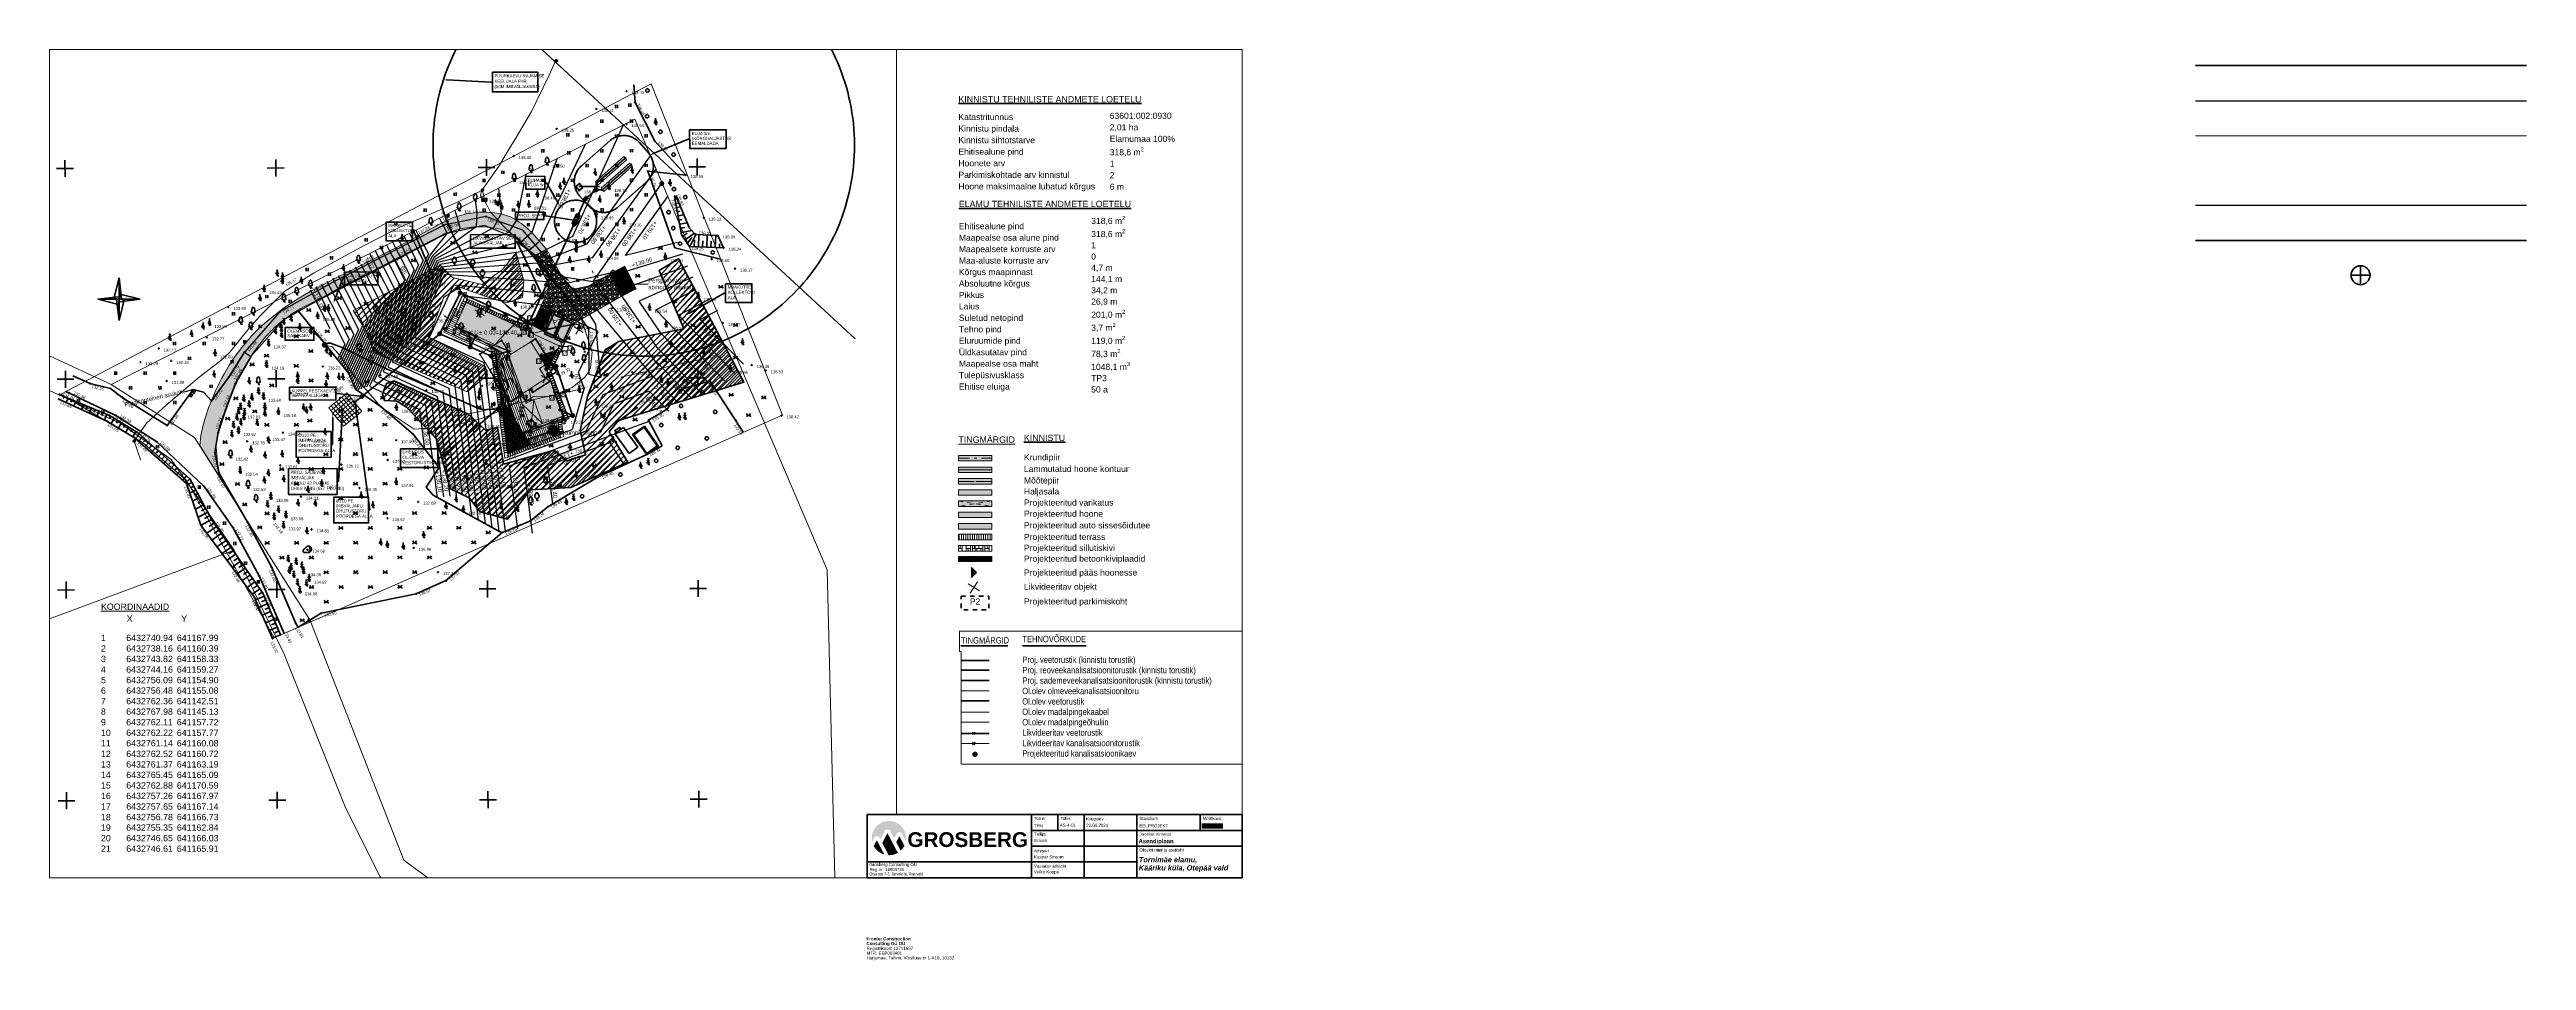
# Paper-space layout 'TRN_EP_AS-4-01_V01_Asendiplaan' of a CAD drawing. Header units: millimetres. Extents: x 14 to 1189, y -25 to 407.
# The model-space entities are those that its viewports show. They can reach past a viewport. Long polylines and large blocks are cut down to what shows.
import ezdxf

# ---------------------------------------------------------------- set-up
doc = ezdxf.new("R2010")
doc.units = ezdxf.units.MM
doc.header["$MEASUREMENT"] = 0
doc.set_wipeout_variables(frame=1)
for name, pattern in [('ASFBET', [2500, 1500, -1000]), ('CENTER2', [14287.5, 9525, -1587.5, 1587.5, -1587.5]), ('Dashed', [423.333333, 211.666667, -211.666667]), ('Dot & Dashed', [670.277762, 317.5, -176.388889, 0, -176.388874]), ('Double Dashed', [10.936111, 5.291667, -2.116667, 1.411111, -2.116667]), ('HIDDEN', [4762.5, 3175, -1587.5]), ('KATASTRIPIIR', [7000, 4000, -1000, 1000, -1000]), ('Katkoviiva', [6000, 3000, -3000]), ('KATUSEALL', [1750, 625, -500, 625, 0]), ('KOLVIK', [625, 125, -500]), ('KRUUSKILL', [1000, 500, -500]), ('Long Dashed', [1058.333302, 634.99999, -423.333311]), ('NOLVAALL', [600, 100, -500]), ('PINNASTEE', [2000, 1500, -500]), ('TOOPIIR', [7000, 6000, -1000]), ('Wipeout_Contour', [1000, 0, -1000])]:
    doc.linetypes.add(name, pattern=pattern)
for name, color, linetype, lineweight in [('0_Pen_No__1', 7, 'Continuous', 13), ('2D Drafting - General_Pen_No__1', 7, 'Continuous', 13), ('2D Drafting - General_Pen_No__101', 252, 'Continuous', 13), ('2D Drafting - General_Pen_No__19', 255, 'Continuous', 0), ('2D Drafting - General_Pen_No__20', 1, 'Continuous', 0), ('_ASENDIPLAAN_Pen_No__1', 7, 'Continuous', 13), ('Annotation - General_Pen_No__1', 7, 'Continuous', 13), ('Annotation - Text.AR#1_Pen_No__21', 7, 'Continuous', 35), ('Drawing & Figure_Pen_No__1', 7, 'Continuous', 13), ('Drawing & Figure_Pen_No__7', 7, 'Continuous', 35), ('KKAEV_Pen_No__7', 7, 'Continuous', 35), ('KTRASS_Pen_No__6', 5, 'Continuous', 35), ('MPKAABEL_Pen_No__1', 7, 'Continuous', 13), ('New_- Hidden_Pen_No__7', 7, 'Continuous', 35), ('New_0_Pen_No__101', 252, 'Continuous', 13), ('New_2D Drafting - General_Pen_No__1', 7, 'Continuous', 13), ('New__ASENDIPLAAN_Pen_No__1', 7, 'Continuous', 13), ('New__ASENDIPLAAN_Pen_No__101', 252, 'Continuous', 13), ('New__ASENDIPLAAN_Pen_No__20', 1, 'Continuous', 0), ('New__ASENDIPLAAN_Pen_No__6', 5, 'Continuous', 35), ('New__PRONTEX_TEKST_Pen_No__7', 7, 'Continuous', 35), ('New_ei pindi_Pen_No__7', 7, 'Continuous', 35), ('New_ELRAJATISMP_Pen_No__7', 7, 'Continuous', 35), ('New_HALJASTUS#1_Pen_No__7', 7, 'Continuous', 35), ('New_HALJASTUS_Pen_No__7', 7, 'Continuous', 35), ('New_HOONE_Pen_No__7', 7, 'Continuous', 35), ('New_KANAL_ELEMENDID_Pen_No__1', 7, 'Continuous', 13), ('New_KANAL_ELEMENDID_Pen_No__7', 7, 'Continuous', 35), ('New_Kanal_proj1_Pen_No__1', 7, 'Continuous', 13), ('New_Kanal_proj1_Pen_No__36', 34, 'Continuous', 35), ('New_Kanal_proj1_Pen_No__7', 7, 'Continuous', 35), ('New_Kanal_proj_kinnistu_Pen_No__1', 7, 'Continuous', 13), ('New_Kanal_proj_kinnistu_Pen_No__36', 34, 'Continuous', 35), ('New_Kanal_proj_kinnistu_Pen_No__7', 7, 'Continuous', 35), ('New_Kanal_proj_kinnistu_Pen_No__75', 6, 'Continuous', 20), ('New_katkend_Pen_No__1', 7, 'Continuous', 13), ('New_katkend_Pen_No__7', 7, 'Continuous', 35), ('New_KKAEV_Pen_No__7', 7, 'Continuous', 35), ('New_korgus-EH2000#1_Pen_No__1', 7, 'Continuous', 13), ('New_korgus-EH2000#1_Pen_No__7', 7, 'Continuous', 35), ('New_KTRASS_Pen_No__75', 6, 'Continuous', 20), ('New_KUUR_Pen_No__7', 7, 'Continuous', 35), ('New_LIKV_TORUSTIK_Pen_No__1', 7, 'Continuous', 13), ('New_likvideeritav_Pen_No__1', 7, 'Continuous', 13), ('New_MPOHULIIN_Pen_No__20', 1, 'Continuous', 0), ('New_PIIRIMLEITUD_Pen_No__1', 7, 'Continuous', 13), ('New_POST_Pen_No__7', 7, 'Continuous', 35), ('New_PUU_Pen_No__7', 7, 'Continuous', 35), ('New_RAJATIS_Pen_No__7', 7, 'Continuous', 35), ('New_Sade_rek_Pen_No__84', 114, 'Continuous', 35), ('New_Shell - Roof_Pen_No__2', 8, 'Continuous', 15), ('New_Shell - Roof_Pen_No__22', 8, 'Continuous', 35), ('New_TEE#1_Pen_No__7', 7, 'Continuous', 35), ('New_TEE_Pen_No__7', 7, 'Continuous', 35), ('New_TORUMP_Pen_No__7', 7, 'Continuous', 35), ('New_Vesi_elemendid_Pen_No__7', 7, 'Continuous', 35), ('New_VKAEV_Pen_No__7', 7, 'Continuous', 35), ('New_VORK#1_Pen_No__7', 7, 'Continuous', 35), ('New_VORMISTUS#1_Pen_No__7', 7, 'Continuous', 35), ('New_VTRASS_Pen_No__6', 5, 'Continuous', 35), ('PIIR#1_Pen_No__1', 7, 'Continuous', 13), ('PIIR#1_Pen_No__20', 1, 'Continuous', 0), ('PIIR#1_Pen_No__6', 5, 'Continuous', 35), ('PP_Pen_No__1', 7, 'Continuous', 13), ('Structural - Bearing#1_Pen_No__1', 7, 'Continuous', 13), ('Structural - Bearing#1_Pen_No__19', 255, 'Continuous', 0), ('Structural - Bearing#1_Pen_No__20', 1, 'Continuous', 0), ('VORMISTUS#1_Pen_No__1', 7, 'Continuous', 13), ('VORMISTUS#1_Pen_No__7', 7, 'Continuous', 35)]:
    doc.layers.add(name, color=color, linetype=linetype, lineweight=lineweight)
for name, color, linetype, lineweight, true_color in [('2D Drafting - General_Pen_No__149', 7, 'Continuous', 25, 0x186722), ('2D Drafting - General_Pen_No__181', 7, 'Continuous', 0, 0xe8e8e8), ('Drawing & Figure_Pen_No__109', 7, 'Continuous', 13, 0xb4e4dc), ('Drawing & Figure_Pen_No__69', 7, 'Continuous', 20, 0x71cebe), ('MOOTPIIR#1_Pen_No__102', 7, 'Continuous', 13, 0xcccccc), ('New_0_Pen_No__102', 7, 'Continuous', 13, 0xcccccc), ('New_2D Drafting - General_Pen_No__105', 7, 'Continuous', 13, 0xcae6ff), ('New__ASENDIPLAAN_Pen_No__102', 7, 'Continuous', 13, 0xcccccc), ('New__ASENDIPLAAN_Pen_No__181', 7, 'Continuous', 0, 0xe8e8e8), ('New__ASENDIPLAAN_Pen_No__61', 7, 'Continuous', 20, 0x6a6a6a), ('New__ASENDIPLAAN_Pen_No__63', 7, 'Continuous', 18, 0xff9955), ('New_A_trass_vesi_plan_Pen_No__150', 7, 'Continuous', 25, 0x5b5b00), ('New_kanal_nummerdus_Pen_No__4', 7, 'Continuous', 20, 0x029e21), ('New_Kanal_proj_kinnistu_Pen_No__175', 7, 'Continuous', 13, 0xbf927d), ('New_Kanal_proj_kinnistu_Pen_No__4', 7, 'Continuous', 20, 0x029e21), ('New_MOOTPIIR#1_Pen_No__102', 7, 'Continuous', 13, 0xcccccc), ('New_MPKAABEL_Pen_No__3', 7, 'Continuous', 18, 0xff6600), ('New_PIIR#1_Pen_No__102', 7, 'Continuous', 13, 0xcccccc), ('New_PIIR#1_Pen_No__164', 7, 'Continuous', 13, 0xf27e39), ('New_PIIR#1_Pen_No__240', 7, 'Continuous', 0, 0xe8e8e8), ('New_RELJEEF_Pen_No__34', 7, 'Continuous', 35, 0xbd8b17), ('New_TEE#1_Pen_No__162', 7, 'Continuous', 25, 0xaaaaaa), ('New_Vesi_proj1_Pen_No__25', 7, 'Continuous', 35, 0x40a5ff), ('New_Vesi_proj1_Pen_No__5', 7, 'Continuous', 25, 0x40a5ff), ('New_VTRASS_Pen_No__5', 7, 'Continuous', 25, 0x40a5ff), ('PIIR#1_Pen_No__63', 7, 'Continuous', 18, 0xff9955), ('Structural - Bearing#1_Pen_No__102', 7, 'Continuous', 13, 0xcccccc), ('Structural - Bearing#1_Pen_No__82', 7, 'Continuous', 20, 0xaaaaaa), ('VORMISTUS#1_Pen_No__161', 7, 'Continuous', 13, 0x6a6a6a), ('VTRASS_Pen_No__5', 7, 'Continuous', 25, 0x40a5ff)]:
    doc.layers.add(name, color=color, linetype=linetype, lineweight=lineweight, true_color=true_color)
for name, color, linetype in [('_uusvertikaal', 5, 'Continuous'), ('New_0', 7, 'Continuous'), ('New_KANAL_ELEMENDID', 7, 'Continuous'), ('New_Vesi_elemendid', 7, 'Continuous'), ('PP', 7, 'Continuous')]:
    doc.layers.add(name, color=color, linetype=linetype)
doc.layers.add('NonPlottable_Drawing & Figure', color=7, linetype='Continuous', plot=False)
doc.styles.add('GENERATED_STYLE_1', font='arial.ttf')
doc.styles.add('GENERATED_STYLE_2', font='ARIALN.TTF')
doc.styles.add('GENERATED_STYLE_3', font='arialbi.ttf')
doc.styles.add('GENERATED_STYLE_4', font='arialbd.ttf')
doc.linetypes.add('-K-', pattern='A,0,[8,TRN_EP_AS-4-01_V01_Asendiplaan1.Shx,S=91.269841,R=0,X=0,Y=0],-13000,0', length=13000)
doc.linetypes.add('-V-', pattern='A,0,[7,TRN_EP_AS-4-01_V01_Asendiplaan1.Shx,S=91.269841,R=0,X=0,Y=0],-13000,0', length=13000)
doc.linetypes.add('HEKK', pattern='A,0,[2,TRN_EP_AS-4-01_V01_Asendiplaan1.Shx,S=2300,R=0,X=0,Y=0],-2300,0', length=2300)
doc.linetypes.add('Kanal11', pattern='A,0,[1,TRN_EP_AS-4-01_V01_Asendiplaan1.Shx,S=13.492063,R=0,X=0,Y=0],-2650,0', length=2650)
doc.linetypes.add('MP_KBL', pattern='A,0,[6,TRN_EP_AS-4-01_V01_Asendiplaan1.Shx,S=63.492063,R=0,X=0,Y=0],-9000,0', length=9000)
doc.linetypes.add('Ristid', pattern='A,0,[3,TRN_EP_AS-4-01_V01_Asendiplaan1.Shx,S=2000,R=0,X=0,Y=0],-2000,0', length=2000)
doc.linetypes.add('Sade1', pattern='A,0,[5,TRN_EP_AS-4-01_V01_Asendiplaan1.Shx,S=13.492063,R=0,X=0,Y=0],-2600,0', length=2600)
doc.linetypes.add('Vesi11', pattern='A,0,[4,TRN_EP_AS-4-01_V01_Asendiplaan1.Shx,S=13.492063,R=0,X=0,Y=0],-2650,0', length=2650)
doc.dimstyles.new('GENERATED_STYLE__1', dxfattribs={"dimtxt": 1000, "dimasz": 760, "dimexe": 0.18, "dimexo": 625, "dimgap": 0, "dimtad": 1, "dimdec": 1, "dimlfac": 0.001, "dimzin": 0, "dimdsep": 46, "dimtxsty": 'GENERATED_STYLE_1', "dimblk": 'ARROWHEAD_2', "dimblk1": 'ARROWHEAD_2', "dimblk2": 'ARROWHEAD_2', "dimcen": 0.09, "dimclrd": 7, "dimclre": 7, "dimclrt": 7, "dimadec": 0, "dimazin": 0, "dimtfac": 1, "dimtdec": 4, "dimtmove": 0, "dimatfit": 3, "dimfxl": 1, "dimtolj": 1, "dimtzin": 0, "dimarcsym": 0})
doc.dimstyles.new('GENERATED_STYLE__2', dxfattribs={"dimtxt": 0.18, "dimasz": 152, "dimexe": 0.18, "dimexo": 0.0625, "dimgap": 0, "dimtad": 0, "dimtih": 1, "dimtoh": 1, "dimdec": 4, "dimzin": 0, "dimdsep": 46, "dimcen": 0.09, "dimadec": 0, "dimazin": 0, "dimtfac": 1, "dimtdec": 4, "dimtmove": 0, "dimatfit": 3, "dimldrblk": 'ARROWHEAD_0', "dimfxl": 1, "dimtolj": 1, "dimtzin": 0, "dimarcsym": 0})
doc.dimstyles.new('GENERATED_STYLE__3', dxfattribs={"dimtxt": 0.18, "dimasz": 364.8, "dimexe": 0.18, "dimexo": 0.0625, "dimgap": 0, "dimtad": 0, "dimtih": 1, "dimtoh": 1, "dimdec": 4, "dimzin": 0, "dimdsep": 46, "dimcen": 0.09, "dimadec": 0, "dimazin": 0, "dimtfac": 1, "dimtdec": 4, "dimtmove": 0, "dimatfit": 3, "dimldrblk": 'ARROWHEAD_1', "dimfxl": 1, "dimtolj": 1, "dimtzin": 0, "dimarcsym": 0})

# ---------------------------------------------------------------- blocks, each defined once
blk = doc.blocks.new('*X8')
at = {"layer": 'Structural - Bearing#1_Pen_No__82', "color": 253, "linetype": 'Continuous', "lineweight": 20, "true_color": 0xaaaaaa}
blk.add_line((453.2, 171.7), (453.2, 169), dxfattribs=at)
blk.add_line((453.2, 171.7), (453.2, 169), dxfattribs=at)
blk = doc.blocks.new('*X9')
at = {"layer": 'Structural - Bearing#1_Pen_No__102', "color": 254, "linetype": 'Continuous', "lineweight": 13, "true_color": 0xcccccc}
for p, q in [((445.3, 170.3), (447.1, 170.3)), ((446.1, 171.7), (446.1, 170.3)), ((447.1, 171.7), (447.1, 169)), ((449, 171.7), (449, 169)), ((451, 170.3), (449, 170.3)), ((450, 169), (450, 170.3)), ((451, 171.7), (451, 169)), ((452, 171.7), (452, 170.3)), ((452, 171.7), (452, 169)), ((455, 170.3), (452, 170.3)), ((453, 170.3), (453, 171.7)), ((454, 170.3), (456.9, 170.3)), ((454, 170.3), (454, 169)), ((455, 171.7), (455, 170.3)), ((455.9, 170.3), (455.9, 169)), ((456.9, 171.7), (456.9, 169)), ((456.9, 170.3), (456.9, 169)), ((457.9, 169), (457.9, 171.7)), ((457.9, 170.3), (459.9, 170.3)), ((458.9, 171.7), (458.9, 170.3)), ((459.9, 171.7), (459.9, 169))]:
    blk.add_line(p, q, dxfattribs=at)
blk = doc.blocks.new('*X0')
at = {"layer": 'New_0_Pen_No__102', "color": 254, "linetype": 'Continuous', "lineweight": 13, "true_color": 0xcccccc}
for p, q in [((777842, -87188), (777833, -87170)), ((777881, -87067), (777905, -87046)), ((777905, -87046), (777925, -87004)), ((777925, -87004), (777927, -86969)), ((777947, -86967), (777942, -87004)), ((777942, -87004), (777957, -87039)), ((777969, -86938), (777947, -86967)), ((777949, -87154), (777947, -87201)), ((777947, -87201), (777962, -87244)), ((777969, -87112), (777949, -87154)), ((777957, -87039), (777987, -87061)), ((778004, -86923), (777969, -86938)), ((778004, -87081), (777969, -87112)), ((777983, -86851), (778014, -86879)), ((777987, -87061), (778024, -87066)), ((778041, -86928), (778004, -86923)), ((778049, -87066), (778004, -87081)), ((778014, -86879), (778064, -86900)), ((778024, -87066), (778059, -87052)), ((778071, -86951), (778041, -86928)), ((778096, -87069), (778049, -87066)), ((778059, -87052), (778081, -87022)), ((778064, -86900), (778118, -86902)), ((778085, -86985), (778071, -86951)), ((778081, -87022), (778085, -86985)), ((778088, -87303), (778128, -87289)), ((778138, -87089), (778096, -87069)), ((778128, -86598), (778102, -86597)), ((778114, -86941), (778110, -86973)), ((778110, -86973), (778123, -87003)), ((778133, -86915), (778114, -86941)), ((778118, -86902), (778169, -86886)), ((778122, -86553), (778122, -86553)), ((778122, -86553), (778165, -86574)), ((778123, -87003), (778149, -87023)), ((778178, -86619), (778128, -86598)), ((778128, -87289), (778163, -87258)), ((778163, -86902), (778133, -86915)), ((778170, -87125), (778138, -87089)), ((778149, -87023), (778182, -87027)), ((778196, -86906), (778163, -86902)), ((778163, -87258), (778183, -87216)), ((778165, -86574), (778211, -86577)), ((778169, -86886), (778212, -86853)), ((778186, -87169), (778170, -87125)), ((778218, -86655), (778178, -86619)), ((778182, -87027), (778212, -87015)), ((778183, -87216), (778186, -87169)), ((778222, -86926), (778196, -86906)), ((778220, -87081), (778207, -87122)), ((778207, -87122), (778213, -87165)), ((778211, -86577), (778255, -86562)), ((778212, -86853), (778240, -86808)), ((778212, -87015), (778231, -86989)), ((778213, -87165), (778237, -87201)), ((778219, -87337), (778217, -87363)), ((778243, -86702), (778218, -86655)), ((778239, -87295), (778219, -87337)), ((778249, -87050), (778220, -87081)), ((778224, -86343), (778221, -86343)), ((778235, -86956), (778222, -86926)), ((778266, -86363), (778224, -86343)), ((778245, -86837), (778229, -86879)), ((778229, -86879), (778230, -86923)), ((778230, -86923), (778250, -86963)), ((778231, -86989), (778235, -86956)), ((778237, -87201), (778274, -87223)), ((778274, -87264), (778239, -87295)), ((778240, -86808), (778251, -86755)), ((778251, -86755), (778243, -86702)), ((778277, -86806), (778245, -86837)), ((778290, -87035), (778249, -87050)), ((778250, -86963), (778285, -86992)), ((778255, -86562), (778290, -86531)), ((778297, -86398), (778266, -86363)), ((778274, -87223), (778317, -87227)), ((778318, -87249), (778274, -87264)), ((778319, -86792), (778277, -86806)), ((778285, -86992), (778328, -87005)), ((778290, -86531), (778310, -86489)), ((778333, -87039), (778290, -87035)), ((778313, -86443), (778297, -86398)), ((778310, -86489), (778313, -86443)), ((778317, -87227), (778358, -87212)), ((778365, -87252), (778318, -87249)), ((778364, -86795), (778319, -86792)), ((778337, -86175), (778326, -86227)), ((778326, -86227), (778334, -86280)), ((778332, -86452), (778327, -86489)), ((778327, -86489), (778342, -86524)), ((778328, -87005), (778372, -86999)), ((778354, -86423), (778332, -86452)), ((778334, -86639), (778332, -86686)), ((778332, -86686), (778347, -86730)), ((778370, -87061), (778333, -87039)), ((778334, -86280), (778359, -86328)), ((778354, -86597), (778334, -86639)), ((778366, -86130), (778337, -86175)), ((778342, -86524), (778372, -86546)), ((778347, -86074), (778365, -86082)), ((778347, -86730), (778379, -86766)), ((778389, -86408), (778354, -86423)), ((778389, -86566), (778354, -86597)), ((778358, -87212), (778387, -87181)), ((778359, -86328), (778400, -86364)), ((778404, -86816), (778364, -86795)), ((778365, -86082), (778394, -86078)), ((778407, -87273), (778365, -87252)), ((778408, -86097), (778366, -86130)), ((778394, -87097), (778370, -87061)), ((778372, -86546), (778409, -86551)), ((778372, -86999), (778410, -86976)), ((778379, -86766), (778421, -86786)), ((778387, -87181), (778400, -87140)), ((778426, -86413), (778389, -86408)), ((778434, -86551), (778389, -86566)), ((778394, -85983), (778390, -85982)), ((778416, -86002), (778394, -85983)), ((778394, -86078), (778416, -86059)), ((778400, -87140), (778394, -87097)), ((778400, -86364), (778449, -86385)), ((778431, -86852), (778404, -86816)), ((778438, -87308), (778407, -87273)), ((778459, -86081), (778408, -86097)), ((778409, -86551), (778444, -86537)), ((778410, -86976), (778435, -86939)), ((778414, -87455), (778431, -87440)), ((778424, -86031), (778416, -86002)), ((778416, -86059), (778424, -86031)), ((778421, -86786), (778468, -86789)), ((778456, -86436), (778426, -86413)), ((778442, -86895), (778431, -86852)), ((778431, -87440), (778451, -87398)), ((778481, -86554), (778434, -86551)), ((778435, -86939), (778442, -86895)), ((778453, -87352), (778438, -87308)), ((778444, -86537), (778466, -86507)), ((778449, -86385), (778503, -86387)), ((778451, -87398), (778453, -87352)), ((778471, -86470), (778456, -86436)), ((778513, -86083), (778459, -86081)), ((778463, -85913), (778461, -85959)), ((778461, -85959), (778476, -86003)), ((778483, -85871), (778463, -85913)), ((778478, -86899), (778463, -86924)), ((778463, -86924), (778463, -86953)), ((778463, -86953), (778479, -86978)), ((778466, -86507), (778471, -86470)), ((778478, -87084), (778467, -87136)), ((778467, -87136), (778475, -87190)), ((778468, -86789), (778513, -86774)), ((778473, -87361), (778468, -87398)), ((778468, -87398), (778483, -87433)), ((778495, -87332), (778473, -87361)), ((778475, -87190), (778500, -87237)), ((778476, -86003), (778508, -86038)), ((778505, -86887), (778478, -86899)), ((778506, -87039), (778478, -87084)), ((778479, -86978), (778505, -86991)), ((778523, -86574), (778481, -86554)), ((778518, -85840), (778483, -85871)), ((778483, -87433), (778513, -87456)), ((778486, -85779), (778518, -85799)), ((778499, -86426), (778495, -86458)), ((778495, -86458), (778508, -86488)), ((778529, -87317), (778495, -87332)), ((778518, -86400), (778499, -86426)), ((778500, -87237), (778540, -87273)), ((778503, -86387), (778554, -86371)), ((778530, -87475), (778504, -87498)), ((778534, -86892), (778505, -86887)), ((778505, -86991), (778535, -86987)), ((778549, -87006), (778506, -87039)), ((778508, -86038), (778550, -86059)), ((778508, -86488), (778534, -86508)), ((778563, -86104), (778513, -86083)), ((778513, -86774), (778548, -86743)), ((778513, -87456), (778550, -87460)), ((778518, -85799), (778562, -85803)), ((778562, -85825), (778518, -85840)), ((778549, -86387), (778518, -86400)), ((778555, -86610), (778523, -86574)), ((778567, -87322), (778529, -87317)), ((778575, -87460), (778530, -87475)), ((778534, -86508), (778567, -86512)), ((778557, -86911), (778534, -86892)), ((778535, -86987), (778557, -86968)), ((778540, -87273), (778590, -87294)), ((778548, -86743), (778568, -86701)), ((778581, -86391), (778549, -86387)), ((778600, -86990), (778549, -87006)), ((778550, -86059), (778596, -86062)), ((778550, -87460), (778585, -87446)), ((778554, -86371), (778597, -86338)), ((778571, -86654), (778555, -86610)), ((778565, -86940), (778557, -86911)), ((778557, -86968), (778565, -86940)), ((778562, -85803), (778602, -85788)), ((778609, -85828), (778562, -85825)), ((778603, -86140), (778563, -86104)), ((778577, -85615), (778564, -85614)), ((778567, -86512), (778597, -86500)), ((778597, -87345), (778567, -87322)), ((778568, -86701), (778571, -86654)), ((778622, -87463), (778575, -87460)), ((778614, -85637), (778577, -85615)), ((778579, -85580), (778616, -85575)), ((778607, -86411), (778581, -86391)), ((778585, -87446), (778607, -87416)), ((778590, -87294), (778644, -87296)), ((778605, -86566), (778592, -86607)), ((778592, -86607), (778598, -86650)), ((778596, -86062), (778640, -86047)), ((778597, -86338), (778625, -86293)), ((778597, -86500), (778616, -86474)), ((778611, -87379), (778597, -87345)), ((778598, -86650), (778622, -86686)), ((778654, -86992), (778600, -86990)), ((778602, -85788), (778631, -85757)), ((778604, -86822), (778602, -86868)), ((778602, -86868), (778617, -86912)), ((778628, -86187), (778603, -86140)), ((778624, -86780), (778604, -86822)), ((778634, -86535), (778605, -86566)), ((778620, -86441), (778607, -86411)), ((778607, -87416), (778611, -87379)), ((778651, -85848), (778609, -85828)), ((778638, -85673), (778614, -85637)), ((778630, -86322), (778614, -86364)), ((778614, -86364), (778616, -86408)), ((778616, -85575), (778654, -85552)), ((778616, -86408), (778635, -86448)), ((778616, -86474), (778620, -86441)), ((778617, -86912), (778648, -86947)), ((778622, -86686), (778659, -86708)), ((778664, -87483), (778622, -87463)), ((778659, -86749), (778624, -86780)), ((778625, -86293), (778636, -86240)), ((778636, -86240), (778628, -86187)), ((778663, -86291), (778630, -86322)), ((778631, -85757), (778644, -85716)), ((778675, -86520), (778634, -86535)), ((778635, -86448), (778670, -86477)), ((778639, -87335), (778636, -87367)), ((778636, -87367), (778649, -87397)), ((778644, -85716), (778638, -85673)), ((778659, -87309), (778639, -87335)), ((778640, -86047), (778675, -86016)), ((778644, -87296), (778695, -87280)), ((778648, -86947), (778691, -86968)), ((778649, -87397), (778675, -87417)), ((778682, -85883), (778651, -85848)), ((778654, -85552), (778679, -85515)), ((778704, -87013), (778654, -86992)), ((778659, -86708), (778702, -86712)), ((778703, -86734), (778659, -86749)), ((778689, -87296), (778659, -87309)), ((778676, -85428), (778660, -85408)), ((778705, -86277), (778663, -86291)), ((778696, -87519), (778664, -87483)), ((778670, -86477), (778713, -86490)), ((778675, -86016), (778695, -85974)), ((778718, -86524), (778675, -86520)), ((778675, -87417), (778707, -87421)), ((778687, -85471), (778676, -85428)), ((778679, -85515), (778687, -85471)), ((778681, -85363), (778713, -85365)), ((778698, -85928), (778682, -85883)), ((778722, -87300), (778689, -87296)), ((778691, -86968), (778737, -86971)), ((778695, -85974), (778698, -85928)), ((778695, -87280), (778737, -87247)), ((778711, -87563), (778696, -87519)), ((778702, -86712), (778743, -86697)), ((778750, -86737), (778703, -86734)), ((778744, -87049), (778704, -87013)), ((778749, -86280), (778705, -86277)), ((778723, -85475), (778707, -85500)), ((778707, -85500), (778707, -85529)), ((778707, -85529), (778723, -85554)), ((778707, -87421), (778738, -87409)), ((778710, -87594), (778711, -87563)), ((778722, -85660), (778711, -85712)), ((778711, -85712), (778719, -85765)), ((778717, -85937), (778712, -85974)), ((778712, -85974), (778727, -86009)), ((778713, -85365), (778757, -85350)), ((778713, -86490), (778757, -86484)), ((778739, -85908), (778717, -85937)), ((778719, -86124), (778717, -86171)), ((778717, -86171), (778732, -86215)), ((778755, -86546), (778718, -86524)), ((778719, -85765), (778744, -85813)), ((778740, -86082), (778719, -86124)), ((778751, -85615), (778722, -85660)), ((778748, -87320), (778722, -87300)), ((778750, -85463), (778723, -85475)), ((778723, -85554), (778750, -85567)), ((778727, -86009), (778757, -86031)), ((778732, -86215), (778764, -86251)), ((778746, -87475), (778733, -87516)), ((778733, -87516), (778739, -87559)), ((778737, -86971), (778781, -86956)), ((778737, -87247), (778766, -87202)), ((778738, -87409), (778757, -87383)), ((778774, -85893), (778739, -85908)), ((778739, -87559), (778763, -87595)), ((778775, -86051), (778740, -86082)), ((778743, -86697), (778772, -86666)), ((778744, -85813), (778785, -85849)), ((778769, -87096), (778744, -87049)), ((778775, -87444), (778746, -87475)), ((778761, -87350), (778748, -87320)), ((778789, -86301), (778749, -86280)), ((778779, -85468), (778750, -85463)), ((778750, -85567), (778779, -85563)), ((778792, -86758), (778750, -86737)), ((778793, -85582), (778751, -85615)), ((778779, -86582), (778755, -86546)), ((778771, -87231), (778755, -87273)), ((778755, -87273), (778756, -87317)), ((778756, -87317), (778776, -87357)), ((778757, -85350), (778792, -85319)), ((778757, -86031), (778794, -86036)), ((778757, -86484), (778795, -86461)), ((778757, -87383), (778761, -87350)), ((778763, -87595), (778800, -87617)), ((778764, -86251), (778806, -86271)), ((778766, -87202), (778777, -87149)), ((778777, -87149), (778769, -87096)), ((778803, -87201), (778771, -87231)), ((778772, -86666), (778785, -86625)), ((778811, -85898), (778774, -85893)), ((778819, -86036), (778775, -86051)), ((778815, -87429), (778775, -87444)), ((778776, -87357), (778811, -87386)), ((778799, -85186), (778777, -85160)), ((778801, -85487), (778779, -85468)), ((778779, -85563), (778801, -85544)), ((778785, -86625), (778779, -86582)), ((778781, -86956), (778816, -86925)), ((778785, -85849), (778835, -85870)), ((778817, -86337), (778789, -86301)), ((778792, -85319), (778812, -85277)), ((778823, -86793), (778792, -86758)), ((778844, -85566), (778793, -85582)), ((778794, -86036), (778829, -86022)), ((778795, -86461), (778820, -86424)), ((778815, -85230), (778799, -85186)), ((778800, -87617), (778843, -87621)), ((778809, -85516), (778801, -85487)), ((778801, -85544), (778809, -85516)), ((778845, -87186), (778803, -87201)), ((778806, -86271), (778853, -86274)), ((778810, -85088), (778811, -85088)), ((778811, -85088), (778841, -85076)), ((778841, -85921), (778811, -85898)), ((778811, -87386), (778854, -87399)), ((778812, -85277), (778815, -85230)), ((778859, -87433), (778815, -87429)), ((778816, -86925), (778836, -86883)), ((778828, -86380), (778817, -86337)), ((778866, -86039), (778819, -86036)), ((778820, -86424), (778828, -86380)), ((778839, -86837), (778823, -86793)), ((778844, -87643), (778827, -87649)), ((778829, -86022), (778851, -85992)), ((778835, -85870), (778888, -85872)), ((778849, -85142), (778836, -85183)), ((778836, -85183), (778842, -85226)), ((778836, -86883), (778839, -86837)), ((778841, -85076), (778861, -85050)), ((778856, -85955), (778841, -85921)), ((778842, -85226), (778866, -85262)), ((778843, -87621), (778884, -87606)), ((778898, -85568), (778844, -85566)), ((778890, -87646), (778844, -87643)), ((778890, -87189), (778845, -87186)), ((778848, -85398), (778846, -85444)), ((778846, -85444), (778861, -85488)), ((778868, -85356), (778848, -85398)), ((778864, -86384), (778848, -86409)), ((778848, -86409), (778848, -86438)), ((778848, -86438), (778864, -86463)), ((778879, -85111), (778849, -85142)), ((778851, -85992), (778856, -85955)), ((778863, -86569), (778852, -86621)), ((778852, -86621), (778860, -86675)), ((778853, -86274), (778898, -86259)), ((778858, -86846), (778853, -86883)), ((778853, -86883), (778868, -86918)), ((778854, -87399), (778898, -87393)), ((778865, -85017), (778855, -84994)), ((778880, -86817), (778858, -86846)), ((778860, -87033), (778858, -87080)), ((778858, -87080), (778873, -87124)), ((778896, -87455), (778859, -87433)), ((778860, -84983), (778860, -84984)), ((778860, -84984), (778880, -85024)), ((778860, -86675), (778885, -86722)), ((778880, -86991), (778860, -87033)), ((778861, -85050), (778865, -85017)), ((778861, -85488), (778893, -85523)), ((778892, -86524), (778863, -86569)), ((778890, -86372), (778864, -86384)), ((778864, -86463), (778890, -86476)), ((778866, -85262), (778904, -85284)), ((778909, -86059), (778866, -86039)), ((778903, -85325), (778868, -85356)), ((778868, -86918), (778898, -86941)), ((778873, -87124), (778905, -87160)), ((778919, -85096), (778879, -85111)), ((778880, -85024), (778914, -85053)), ((778884, -85911), (778880, -85943)), ((778880, -85943), (778893, -85973)), ((778915, -86802), (778880, -86817)), ((778915, -86960), (778880, -86991)), ((778903, -85885), (778884, -85911)), ((778884, -87606), (778913, -87575)), ((778885, -86722), (778925, -86758)), ((778888, -85872), (778939, -85856)), ((778920, -86377), (778890, -86372)), ((778890, -86476), (778920, -86472)), ((778930, -87210), (778890, -87189)), ((778933, -87667), (778890, -87646)), ((778934, -86491), (778892, -86524)), ((778893, -85523), (778935, -85544)), ((778893, -85973), (778919, -85993)), ((778920, -87491), (778896, -87455)), ((778948, -85589), (778898, -85568)), ((778898, -86259), (778933, -86228)), ((778898, -86941), (778935, -86945)), ((778898, -87393), (778936, -87370)), ((778947, -85310), (778903, -85325)), ((778934, -85872), (778903, -85885)), ((778904, -85284), (778947, -85288)), ((778905, -87160), (778947, -87180)), ((778940, -86095), (778909, -86059)), ((778913, -87575), (778926, -87534)), ((778914, -85053), (778957, -85066)), ((778952, -86807), (778915, -86802)), ((778960, -86945), (778915, -86960)), ((778949, -84852), (778916, -84864)), ((778962, -85100), (778919, -85096)), ((778919, -85993), (778952, -85997)), ((778942, -86396), (778920, -86377)), ((778920, -86472), (778942, -86453)), ((778926, -87534), (778920, -87491)), ((778925, -86758), (778975, -86779)), ((778957, -87246), (778930, -87210)), ((778933, -86228), (778953, -86186)), ((778964, -87702), (778933, -87667)), ((778966, -85876), (778934, -85872)), ((778985, -86475), (778934, -86491)), ((778935, -85544), (778981, -85547)), ((778935, -86945), (778970, -86931)), ((778936, -87370), (778961, -87333)), ((778939, -85856), (778982, -85823)), ((778956, -86139), (778940, -86095)), ((778950, -86425), (778942, -86396)), ((778942, -86453), (778950, -86425)), ((778947, -85288), (778987, -85273)), ((778994, -85313), (778947, -85310)), ((778947, -87180), (778994, -87183)), ((778988, -85625), (778948, -85589)), ((778993, -84856), (778949, -84852)), ((778952, -85997), (778982, -85985)), ((778982, -86830), (778952, -86807)), ((778953, -86186), (778956, -86139)), ((778957, -85066), (779001, -85060)), ((778968, -87289), (778957, -87246)), ((779007, -86948), (778960, -86945)), ((778961, -87333), (778968, -87289)), ((778999, -85122), (778962, -85100)), ((778969, -87715), (778964, -87702)), ((778965, -84759), (778977, -84791)), ((778993, -85896), (778966, -85876)), ((778970, -86931), (778992, -86901)), ((778975, -86779), (779029, -86781)), ((778977, -84791), (779008, -84826)), ((778990, -86051), (778977, -86092)), ((778977, -86092), (778983, -86135)), ((778981, -85547), (779025, -85532)), ((778982, -85823), (779010, -85778)), ((778982, -85985), (779002, -85959)), ((778997, -86864), (778982, -86830)), ((778983, -86135), (779007, -86171)), ((779039, -86477), (778985, -86475)), ((778987, -85273), (779017, -85242)), ((778989, -86307), (778987, -86353)), ((778987, -86353), (779002, -86397)), ((779013, -85672), (778988, -85625)), ((779009, -86265), (778989, -86307)), ((779004, -87293), (778989, -87318)), ((778989, -87318), (778989, -87347)), ((778989, -87347), (779004, -87372)), ((779019, -86020), (778990, -86051)), ((778992, -86901), (778997, -86864)), ((779033, -84877), (778993, -84856)), ((779005, -85926), (778993, -85896)), ((779004, -87478), (778993, -87530)), ((778993, -87530), (779001, -87584)), ((779036, -85333), (778994, -85313)), ((778994, -87183), (779039, -87168)), ((779023, -85158), (778999, -85122)), ((779016, -85807), (778999, -85849)), ((778999, -85849), (779001, -85893)), ((779001, -85060), (779039, -85037)), ((779001, -85893), (779020, -85933)), ((779001, -87584), (779026, -87631)), ((779002, -85959), (779005, -85926)), ((779002, -86397), (779033, -86432)), ((779031, -87281), (779004, -87293)), ((779004, -87372), (779031, -87385)), ((779032, -87433), (779004, -87478)), ((779007, -86171), (779044, -86193)), ((779049, -86968), (779007, -86948)), ((779008, -84826), (779051, -84847)), ((779044, -86234), (779009, -86265)), ((779010, -85778), (779021, -85725)), ((779021, -85725), (779013, -85672)), ((779021, -87726), (779013, -87736)), ((779048, -85776), (779016, -85807)), ((779017, -85242), (779030, -85201)), ((779060, -86005), (779019, -86020)), ((779020, -85933), (779055, -85962)), ((779025, -86820), (779021, -86852)), ((779021, -86852), (779034, -86882)), ((779055, -87711), (779021, -87726)), ((779030, -85201), (779023, -85158)), ((779025, -85532), (779060, -85501)), ((779044, -86794), (779025, -86820)), ((779026, -87631), (779066, -87667)), ((779063, -84612), (779029, -84623)), ((779029, -86781), (779080, -86765)), ((779060, -87286), (779031, -87281)), ((779031, -87385), (779060, -87381)), ((779075, -87400), (779032, -87433)), ((779061, -84913), (779033, -84877)), ((779033, -86432), (779076, -86453)), ((779034, -84612), (779039, -84612)), ((779034, -86882), (779060, -86902)), ((779067, -85368), (779036, -85333)), ((779039, -84612), (779073, -84598)), ((779039, -85037), (779064, -85000)), ((779089, -86498), (779039, -86477)), ((779039, -87168), (779074, -87137)), ((779044, -86193), (779087, -86197)), ((779088, -86219), (779044, -86234)), ((779074, -86781), (779044, -86794)), ((779090, -85762), (779048, -85776)), ((779081, -87004), (779049, -86968)), ((779051, -84847), (779098, -84850)), ((779055, -85962), (779098, -85975)), ((779093, -87716), (779055, -87711)), ((779060, -85501), (779080, -85459)), ((779103, -86009), (779060, -86005)), ((779060, -86902), (779093, -86906)), ((779083, -87305), (779060, -87286)), ((779060, -87381), (779083, -87362)), ((779072, -84956), (779061, -84913)), ((779110, -84615), (779063, -84612)), ((779064, -85000), (779072, -84956)), ((779066, -87667), (779116, -87688)), ((779083, -85413), (779067, -85368)), ((779073, -84598), (779096, -84568)), ((779107, -86785), (779074, -86781)), ((779074, -87137), (779094, -87095)), ((779126, -87384), (779075, -87400)), ((779076, -86453), (779122, -86456)), ((779080, -85459), (779083, -85413)), ((779080, -86765), (779123, -86732)), ((779097, -87048), (779081, -87004)), ((779091, -87334), (779083, -87305)), ((779083, -87362), (779091, -87334)), ((779100, -84531), (779087, -84500)), ((779087, -86197), (779128, -86182)), ((779135, -86222), (779088, -86219)), ((779129, -86534), (779089, -86498)), ((779134, -85765), (779090, -85762)), ((779108, -84960), (779092, -84985)), ((779092, -84985), (779092, -85014)), ((779092, -85014), (779108, -85039)), ((779093, -86906), (779123, -86894)), ((779123, -87739), (779093, -87716)), ((779094, -87095), (779097, -87048)), ((779096, -84568), (779100, -84531)), ((779107, -85145), (779096, -85197)), ((779096, -85197), (779104, -85250)), ((779098, -84850), (779142, -84835)), ((779102, -85422), (779098, -85459)), ((779098, -85459), (779112, -85494)), ((779098, -85975), (779142, -85969)), ((779124, -85393), (779102, -85422)), ((779104, -85609), (779102, -85656)), ((779102, -85656), (779118, -85700)), ((779140, -86031), (779103, -86009)), ((779104, -85250), (779130, -85298)), ((779125, -85567), (779104, -85609)), ((779136, -85100), (779107, -85145)), ((779133, -86805), (779107, -86785)), ((779135, -84948), (779108, -84960)), ((779108, -85039), (779135, -85052)), ((779153, -84635), (779110, -84615)), ((779112, -84447), (779133, -84448)), ((779112, -85494), (779142, -85516)), ((779116, -87688), (779170, -87690)), ((779118, -85700), (779149, -85736)), ((779131, -86960), (779118, -87001)), ((779118, -87001), (779124, -87044)), ((779122, -86456), (779166, -86441)), ((779123, -86732), (779151, -86687)), ((779123, -86894), (779142, -86868)), ((779137, -87773), (779123, -87739)), ((779128, -84486), (779124, -84519)), ((779124, -84519), (779137, -84549)), ((779159, -85378), (779124, -85393)), ((779124, -87044), (779148, -87080)), ((779160, -85536), (779125, -85567)), ((779180, -87386), (779126, -87384)), ((779130, -87216), (779127, -87262)), ((779127, -87262), (779143, -87306)), ((779148, -84460), (779128, -84486)), ((779128, -86182), (779157, -86151)), ((779154, -86581), (779129, -86534)), ((779130, -85298), (779170, -85334)), ((779150, -87174), (779130, -87216)), ((779160, -86929), (779131, -86960)), ((779133, -84448), (779184, -84432)), ((779146, -86835), (779133, -86805)), ((779174, -85786), (779134, -85765)), ((779164, -84953), (779135, -84948)), ((779135, -85052), (779164, -85048)), ((779177, -86243), (779135, -86222)), ((779135, -87793), (779137, -87773)), ((779178, -85067), (779136, -85100)), ((779137, -84549), (779163, -84569)), ((779164, -86067), (779140, -86031)), ((779156, -86716), (779140, -86758)), ((779140, -86758), (779141, -86802)), ((779141, -86802), (779161, -86842)), ((779142, -84835), (779177, -84804)), ((779142, -85516), (779180, -85521)), ((779142, -85969), (779180, -85946)), ((779142, -86868), (779146, -86835)), ((779143, -87306), (779174, -87341)), ((779178, -84448), (779148, -84460)), ((779148, -87080), (779185, -87102)), ((779149, -85736), (779192, -85756)), ((779185, -87143), (779150, -87174)), ((779151, -86687), (779162, -86634)), ((779184, -84671), (779153, -84635)), ((779162, -86634), (779154, -86581)), ((779188, -86686), (779156, -86716)), ((779157, -86151), (779170, -86110)), ((779196, -85383), (779159, -85378)), ((779204, -85521), (779160, -85536)), ((779201, -86914), (779160, -86929)), ((779161, -86842), (779196, -86871)), ((779165, -87729), (779162, -87761)), ((779162, -87761), (779175, -87791)), ((779163, -84569), (779196, -84573)), ((779186, -84972), (779164, -84953)), ((779164, -85048), (779186, -85029)), ((779170, -86110), (779164, -86067)), ((779185, -87703), (779165, -87729)), ((779166, -86441), (779201, -86410)), ((779170, -85334), (779220, -85355)), ((779170, -87690), (779221, -87674)), ((779202, -85822), (779174, -85786)), ((779174, -87341), (779216, -87362)), ((779175, -87791), (779201, -87811)), ((779177, -84804), (779197, -84762)), ((779208, -86278), (779177, -86243)), ((779210, -84452), (779178, -84448)), ((779229, -85051), (779178, -85067)), ((779180, -85521), (779214, -85507)), ((779180, -85946), (779205, -85909)), ((779230, -87407), (779180, -87386)), ((779184, -84432), (779226, -84399)), ((779200, -84715), (779184, -84671)), ((779185, -87102), (779228, -87106)), ((779229, -87128), (779185, -87143)), ((779215, -87690), (779185, -87703)), ((779194, -85001), (779186, -84972)), ((779186, -85029), (779194, -85001)), ((779230, -86671), (779188, -86686)), ((779192, -85756), (779239, -85759)), ((779196, -84573), (779226, -84561)), ((779226, -85406), (779196, -85383)), ((779196, -86871), (779239, -86884)), ((779197, -84762), (779200, -84715)), ((779201, -86410), (779221, -86368)), ((779244, -86918), (779201, -86914)), ((779201, -87811), (779233, -87816)), ((779213, -85865), (779202, -85822)), ((779251, -85524), (779204, -85521)), ((779205, -85909), (779213, -85865)), ((779224, -86322), (779208, -86278)), ((779237, -84472), (779210, -84452)), ((779214, -85507), (779236, -85477)), ((779248, -87694), (779215, -87690)), ((779216, -87362), (779263, -87365)), ((779220, -85355), (779273, -85357)), ((779234, -84627), (779221, -84668)), ((779221, -84668), (779227, -84711)), ((779221, -86368), (779224, -86322)), ((779221, -87674), (779263, -87641)), ((779226, -84399), (779254, -84354)), ((779226, -84561), (779246, -84535)), ((779241, -85440), (779226, -85406)), ((779227, -84711), (779251, -84747)), ((779228, -87106), (779269, -87091)), ((779232, -84201), (779229, -84197)), ((779283, -85053), (779229, -85051)), ((779276, -87131), (779229, -87128)), ((779275, -86674), (779230, -86671)), ((779270, -87443), (779230, -87407)), ((779233, -84883), (779231, -84929)), ((779231, -84929), (779246, -84973)), ((779258, -84248), (779232, -84201)), ((779254, -84841), (779233, -84883)), ((779249, -85869), (779233, -85894)), ((779233, -85894), (779233, -85923)), ((779233, -85923), (779249, -85948)), ((779233, -87816), (779264, -87803)), ((779264, -84596), (779234, -84627)), ((779236, -85477), (779241, -85440)), ((779250, -84502), (779237, -84472)), ((779248, -86054), (779237, -86106)), ((779237, -86106), (779245, -86160)), ((779243, -86331), (779238, -86368)), ((779238, -86368), (779253, -86403)), ((779239, -85759), (779283, -85744)), ((779239, -86884), (779283, -86878)), ((779260, -84383), (779243, -84424)), ((779243, -84424), (779245, -84469)), ((779265, -86302), (779243, -86331)), ((779245, -86518), (779243, -86565)), ((779243, -86565), (779258, -86609)), ((779281, -86940), (779244, -86918)), ((779245, -84469), (779265, -84509)), ((779245, -86160), (779270, -86207)), ((779265, -86476), (779245, -86518)), ((779246, -84535), (779250, -84502)), ((779246, -84973), (779278, -85008)), ((779277, -86009), (779248, -86054)), ((779274, -87714), (779248, -87694)), ((779276, -85857), (779249, -85869)), ((779249, -85948), (779276, -85961)), ((779251, -84747), (779289, -84769)), ((779294, -85544), (779251, -85524)), ((779253, -86403), (779283, -86426)), ((779254, -84354), (779265, -84301)), ((779288, -84810), (779254, -84841)), ((779265, -84301), (779258, -84248)), ((779258, -86609), (779290, -86645)), ((779292, -84352), (779260, -84383)), ((779263, -87365), (779307, -87350)), ((779263, -87641), (779292, -87596)), ((779304, -84581), (779264, -84596)), ((779264, -87803), (779283, -87777)), ((779265, -84509), (779299, -84538)), ((779269, -85396), (779265, -85428)), ((779265, -85428), (779278, -85458)), ((779300, -86287), (779265, -86302)), ((779301, -86445), (779265, -86476)), ((779289, -85370), (779269, -85396)), ((779269, -87091), (779298, -87060)), ((779270, -86207), (779311, -86243)), ((779295, -87490), (779270, -87443)), ((779272, -84106), (779304, -84077)), ((779273, -85357), (779325, -85341)), ((779287, -87744), (779274, -87714)), ((779315, -86695), (779275, -86674)), ((779305, -85862), (779276, -85857)), ((779276, -85961), (779305, -85957)), ((779318, -87152), (779276, -87131)), ((779319, -85976), (779277, -86009)), ((779278, -85008), (779320, -85029)), ((779278, -85458), (779304, -85478)), ((779301, -87838), (779280, -87861)), ((779305, -86976), (779281, -86940)), ((779297, -87625), (779281, -87667)), ((779281, -87667), (779282, -87711)), ((779282, -87711), (779302, -87752)), ((779333, -85074), (779283, -85053)), ((779283, -85744), (779318, -85713)), ((779283, -86426), (779320, -86430)), ((779283, -86878), (779321, -86855)), ((779283, -87777), (779287, -87744)), ((779332, -84795), (779288, -84810)), ((779289, -84769), (779332, -84773)), ((779319, -85357), (779289, -85370)), ((779290, -86645), (779332, -86665)), ((779334, -84337), (779292, -84352)), ((779292, -87596), (779303, -87544)), ((779325, -85580), (779294, -85544)), ((779303, -87544), (779295, -87490)), ((779329, -87595), (779297, -87625)), ((779298, -87060), (779311, -87019)), ((779299, -84538), (779342, -84551)), ((779337, -86292), (779300, -86287)), ((779345, -86430), (779301, -86445)), ((779341, -87823), (779301, -87838)), ((779302, -87752), (779337, -87780)), ((779304, -84077), (779325, -84035)), ((779347, -84585), (779304, -84581)), ((779304, -85478), (779337, -85482)), ((779327, -85881), (779305, -85862)), ((779305, -85957), (779327, -85938)), ((779311, -87019), (779305, -86976)), ((779307, -87350), (779342, -87319)), ((779311, -86243), (779361, -86264)), ((779342, -86731), (779315, -86695)), ((779318, -85713), (779338, -85671)), ((779349, -87187), (779318, -87152)), ((779351, -85361), (779319, -85357)), ((779370, -85960), (779319, -85976)), ((779320, -85029), (779367, -85032)), ((779320, -86430), (779355, -86416)), ((779321, -86855), (779346, -86818)), ((779325, -84035), (779327, -83988)), ((779325, -85341), (779367, -85308)), ((779341, -85624), (779325, -85580)), ((779327, -83988), (779327, -83988)), ((779335, -85910), (779327, -85881)), ((779327, -85938), (779335, -85910)), ((779371, -87580), (779329, -87595)), ((779332, -84773), (779372, -84758)), ((779379, -84798), (779332, -84795)), ((779332, -86665), (779379, -86668)), ((779373, -85110), (779333, -85074)), ((779379, -84341), (779334, -84337)), ((779337, -85482), (779367, -85470)), ((779367, -86315), (779337, -86292)), ((779337, -87780), (779380, -87793)), ((779338, -85671), (779341, -85624)), ((779384, -87827), (779341, -87823)), ((779346, -83998), (779342, -84035)), ((779342, -84035), (779357, -84070)), ((779342, -84551), (779386, -84545)), ((779353, -86774), (779342, -86731)), ((779342, -87319), (779362, -87277)), ((779392, -86433), (779345, -86430)), ((779369, -83969), (779346, -83998)), ((779349, -84185), (779346, -84232)), ((779346, -84232), (779362, -84276)), ((779346, -86818), (779353, -86774)), ((779384, -84607), (779347, -84585)), ((779369, -84143), (779349, -84185)), ((779365, -87231), (779349, -87187)), ((779378, -85381), (779351, -85361)), ((779355, -86416), (779377, -86386)), ((779357, -84070), (779387, -84092)), ((779361, -86264), (779414, -86266)), ((779362, -84276), (779393, -84311)), ((779375, -85536), (779362, -85577)), ((779362, -85577), (779368, -85620)), ((779362, -87277), (779365, -87231)), ((779367, -85032), (779411, -85017)), ((779367, -85308), (779395, -85263)), ((779367, -85470), (779387, -85444)), ((779382, -86349), (779367, -86315)), ((779368, -85620), (779392, -85656)), ((779403, -83954), (779369, -83969)), ((779404, -84112), (779369, -84143)), ((779424, -85962), (779370, -85960)), ((779416, -87583), (779371, -87580)), ((779372, -84758), (779402, -84727)), ((779374, -85792), (779372, -85838)), ((779372, -85838), (779387, -85882)), ((779398, -85157), (779373, -85110)), ((779394, -85750), (779374, -85792)), ((779390, -86778), (779374, -86803)), ((779374, -86803), (779374, -86832)), ((779374, -86832), (779390, -86857)), ((779405, -85505), (779375, -85536)), ((779377, -86386), (779382, -86349)), ((779391, -85411), (779378, -85381)), ((779389, -86963), (779378, -87015)), ((779378, -87015), (779386, -87069)), ((779379, -83878), (779414, -83910)), ((779418, -84362), (779379, -84341)), ((779421, -84818), (779379, -84798)), ((779379, -86668), (779424, -86653)), ((779384, -87240), (779379, -87277)), ((779379, -87277), (779394, -87312)), ((779380, -87793), (779424, -87787)), ((779408, -84643), (779384, -84607)), ((779401, -85292), (779384, -85334)), ((779384, -85334), (779386, -85378)), ((779406, -87211), (779384, -87240)), ((779386, -87427), (779384, -87474)), ((779384, -87474), (779399, -87518)), ((779422, -87849), (779384, -87827)), ((779386, -84545), (779424, -84522)), ((779386, -85378), (779406, -85418)), ((779386, -87069), (779411, -87116)), ((779406, -87385), (779386, -87427)), ((779387, -84092), (779424, -84097)), ((779387, -85444), (779391, -85411)), ((779387, -85882), (779419, -85917)), ((779418, -86918), (779389, -86963)), ((779416, -86766), (779390, -86778)), ((779390, -86857), (779416, -86870)), ((779392, -85656), (779430, -85678)), ((779434, -86453), (779392, -86433)), ((779393, -84311), (779436, -84332)), ((779429, -85719), (779394, -85750)), ((779394, -87312), (779424, -87335)), ((779395, -85263), (779406, -85210)), ((779406, -85210), (779398, -85157)), ((779399, -87518), (779431, -87554)), ((779433, -85261), (779401, -85292)), ((779402, -84727), (779415, -84686)), ((779440, -83959), (779403, -83954)), ((779448, -84097), (779404, -84112)), ((779445, -85490), (779405, -85505)), ((779406, -85418), (779440, -85447)), ((779410, -86305), (779406, -86337)), ((779406, -86337), (779419, -86367)), ((779441, -87196), (779406, -87211)), ((779441, -87354), (779406, -87385)), ((779415, -84686), (779408, -84643)), ((779429, -86279), (779410, -86305)), ((779411, -85017), (779445, -84986)), ((779411, -87116), (779451, -87152)), ((779414, -83910), (779464, -83931)), ((779414, -86266), (779465, -86250)), ((779446, -86771), (779416, -86766)), ((779416, -86870), (779446, -86866)), ((779456, -87604), (779416, -87583)), ((779446, -84398), (779418, -84362)), ((779460, -86885), (779418, -86918)), ((779419, -85917), (779461, -85938)), ((779419, -86367), (779445, -86387)), ((779452, -84853), (779421, -84818)), ((779446, -87885), (779422, -87849)), ((779424, -84097), (779458, -84083)), ((779424, -84522), (779449, -84485)), ((779474, -85983), (779424, -85962)), ((779424, -86653), (779459, -86622)), ((779424, -87335), (779461, -87339)), ((779424, -87787), (779462, -87764)), ((779473, -85704), (779429, -85719)), ((779460, -86266), (779429, -86279)), ((779430, -85678), (779473, -85682)), ((779431, -87554), (779473, -87574)), ((779475, -85247), (779433, -85261)), ((779466, -86489), (779434, -86453)), ((779436, -84332), (779483, -84335)), ((779470, -83982), (779440, -83959)), ((779440, -85447), (779483, -85460)), ((779478, -87201), (779441, -87196)), ((779486, -87339), (779441, -87354)), ((779445, -84986), (779465, -84944)), ((779488, -85494), (779445, -85490)), ((779445, -86387), (779478, -86391)), ((779457, -84441), (779446, -84398)), ((779468, -86790), (779446, -86771)), ((779446, -86866), (779468, -86847)), ((779452, -87928), (779446, -87885)), ((779495, -84100), (779448, -84097)), ((779448, -87940), (779452, -87928)), ((779449, -84485), (779457, -84441)), ((779451, -87152), (779501, -87173)), ((779468, -84898), (779452, -84853)), ((779483, -87640), (779456, -87604)), ((779458, -84083), (779481, -84053)), ((779459, -86622), (779479, -86580)), ((779492, -86270), (779460, -86266)), ((779511, -86869), (779460, -86885)), ((779461, -85938), (779507, -85941)), ((779461, -87339), (779496, -87325)), ((779462, -87764), (779487, -87727)), ((779464, -83931), (779518, -83933)), ((779465, -84944), (779468, -84898)), ((779465, -86250), (779508, -86217)), ((779482, -86533), (779466, -86489)), ((779476, -86819), (779468, -86790)), ((779468, -86847), (779476, -86819)), ((779485, -84016), (779470, -83982)), ((779473, -85682), (779513, -85667)), ((779520, -85707), (779473, -85704)), ((779473, -87574), (779520, -87577)), ((779514, -86019), (779474, -85983)), ((779519, -85250), (779475, -85247)), ((779493, -84445), (779477, -84470)), ((779477, -84470), (779477, -84499)), ((779477, -84499), (779493, -84524)), ((779478, -86391), (779508, -86379)), ((779508, -87224), (779478, -87201)), ((779479, -86580), (779482, -86533)), ((779481, -84053), (779485, -84016)), ((779493, -84630), (779482, -84682)), ((779482, -84682), (779489, -84736)), ((779483, -84335), (779527, -84320)), ((779487, -84907), (779483, -84944)), ((779483, -84944), (779497, -84979)), ((779483, -85460), (779527, -85454)), ((779494, -87683), (779483, -87640)), ((779533, -87342), (779486, -87339)), ((779510, -84878), (779487, -84907)), ((779489, -85094), (779487, -85141)), ((779487, -85141), (779503, -85185)), ((779487, -87727), (779494, -87683)), ((779525, -85516), (779488, -85494)), ((779489, -84736), (779515, -84783)), ((779510, -85052), (779489, -85094)), ((779518, -86290), (779492, -86270)), ((779520, -84433), (779493, -84445)), ((779493, -84524), (779520, -84537)), ((779521, -84585), (779493, -84630)), ((779538, -84120), (779495, -84100)), ((779527, -83629), (779496, -83628)), ((779496, -87325), (779518, -87295)), ((779497, -84979), (779527, -85001)), ((779501, -87173), (779555, -87175)), ((779503, -85185), (779534, -85221)), ((779516, -86445), (779503, -86486)), ((779503, -86486), (779509, -86529)), ((779507, -85941), (779551, -85926)), ((779508, -86217), (779536, -86172)), ((779508, -86379), (779528, -86353)), ((779522, -87258), (779508, -87224)), ((779513, -83971), (779509, -84004)), ((779509, -84004), (779522, -84034)), ((779509, -86529), (779533, -86565)), ((779544, -84863), (779510, -84878)), ((779545, -85021), (779510, -85052)), ((779565, -86871), (779511, -86869)), ((779533, -83945), (779513, -83971)), ((779513, -85667), (779542, -85636)), ((779515, -86701), (779513, -86747)), ((779513, -86747), (779528, -86791)), ((779539, -86066), (779514, -86019)), ((779530, -87687), (779514, -87712)), ((779514, -87712), (779514, -87741)), ((779514, -87741), (779530, -87766)), ((779515, -84783), (779555, -84819)), ((779535, -86659), (779515, -86701)), ((779545, -86414), (779516, -86445)), ((779518, -83933), (779569, -83917)), ((779531, -86320), (779518, -86290)), ((779518, -87295), (779522, -87258)), ((779519, -83580), (779522, -83584)), ((779559, -85271), (779519, -85250)), ((779530, -87872), (779519, -87925)), ((779519, -87925), (779527, -87976)), ((779549, -84438), (779520, -84433)), ((779520, -84537), (779549, -84533)), ((779562, -85728), (779520, -85707)), ((779520, -87577), (779565, -87562)), ((779563, -84552), (779521, -84585)), ((779522, -83584), (779564, -83605)), ((779522, -84034), (779548, -84054)), ((779549, -85552), (779525, -85516)), ((779541, -86201), (779525, -86243)), ((779525, -86243), (779527, -86287)), ((779577, -83649), (779527, -83629)), ((779527, -84320), (779562, -84289)), ((779527, -85001), (779565, -85006)), ((779527, -85454), (779565, -85431)), ((779527, -86287), (779546, -86327)), ((779528, -86353), (779531, -86320)), ((779528, -86791), (779559, -86826)), ((779557, -87676), (779530, -87687)), ((779530, -87766), (779557, -87779)), ((779558, -87827), (779530, -87872)), ((779563, -83933), (779533, -83945)), ((779533, -86565), (779570, -86587)), ((779575, -87363), (779533, -87342)), ((779534, -85221), (779577, -85241)), ((779570, -86628), (779535, -86659)), ((779536, -86172), (779547, -86119)), ((779569, -84156), (779538, -84120)), ((779547, -86119), (779539, -86066)), ((779574, -86171), (779541, -86201)), ((779542, -85636), (779555, -85595)), ((779581, -84868), (779544, -84863)), ((779589, -85006), (779545, -85021)), ((779586, -86399), (779545, -86414)), ((779546, -86327), (779581, -86356)), ((779551, -87214), (779547, -87246)), ((779547, -87246), (779560, -87276)), ((779548, -84054), (779581, -84058)), ((779571, -84457), (779549, -84438)), ((779549, -84533), (779571, -84514)), ((779555, -85595), (779549, -85552)), ((779551, -85926), (779586, -85895)), ((779570, -87188), (779551, -87214)), ((779555, -84819), (779605, -84840)), ((779555, -87175), (779606, -87159)), ((779586, -87680), (779557, -87676)), ((779557, -87779), (779586, -87775)), ((779601, -87794), (779558, -87827)), ((779587, -85307), (779559, -85271)), ((779559, -86826), (779602, -86847)), ((779560, -87276), (779586, -87296)), ((779562, -84289), (779583, -84247)), ((779593, -85763), (779562, -85728)), ((779596, -83937), (779563, -83933)), ((779614, -84536), (779563, -84552)), ((779564, -83605), (779611, -83608)), ((779565, -85006), (779599, -84992)), ((779565, -85431), (779590, -85394)), ((779615, -86892), (779565, -86871)), ((779565, -87562), (779600, -87531)), ((779569, -83917), (779611, -83884)), ((779585, -84200), (779569, -84156)), ((779570, -86587), (779613, -86591)), ((779614, -86613), (779570, -86628)), ((779600, -87175), (779570, -87188)), ((779580, -84486), (779571, -84457)), ((779571, -84514), (779580, -84486)), ((779616, -86156), (779574, -86171)), ((779607, -87398), (779575, -87363)), ((779617, -83686), (779577, -83649)), ((779577, -85241), (779624, -85244)), ((779581, -84058), (779611, -84046)), ((779611, -84891), (779581, -84868)), ((779581, -86356), (779624, -86369)), ((779583, -84247), (779585, -84200)), ((779586, -85895), (779606, -85853)), ((779629, -86403), (779586, -86399)), ((779586, -87296), (779619, -87301)), ((779609, -87700), (779586, -87680)), ((779586, -87775), (779609, -87756)), ((779598, -85350), (779587, -85307)), ((779636, -85009), (779589, -85006)), ((779590, -85394), (779598, -85350)), ((779609, -85807), (779593, -85763)), ((779622, -83957), (779596, -83937)), ((779599, -84992), (779621, -84962)), ((779633, -87179), (779600, -87175)), ((779600, -87531), (779620, -87489)), ((779652, -87778), (779601, -87794)), ((779602, -86847), (779648, -86850)), ((779605, -84840), (779659, -84842)), ((779619, -84112), (779606, -84153)), ((779606, -84153), (779612, -84196)), ((779606, -85853), (779609, -85807)), ((779606, -87159), (779649, -87126)), ((779623, -87442), (779607, -87398)), ((779617, -87728), (779609, -87700)), ((779609, -87756), (779617, -87728)), ((779611, -83608), (779655, -83592)), ((779611, -83884), (779639, -83839)), ((779611, -84046), (779631, -84020)), ((779626, -84925), (779611, -84891)), ((779612, -84196), (779636, -84232)), ((779613, -86591), (779654, -86576)), ((779668, -84538), (779614, -84536)), ((779661, -86616), (779614, -86613)), ((779655, -86928), (779615, -86892)), ((779623, -83374), (779616, -83373)), ((779618, -84368), (779616, -84414)), ((779616, -84414), (779632, -84458)), ((779660, -86159), (779616, -86156)), ((779643, -83733), (779617, -83686)), ((779639, -84326), (779618, -84368)), ((779634, -85354), (779618, -85379)), ((779618, -85379), (779618, -85408)), ((779618, -85408), (779634, -85433)), ((779649, -84081), (779619, -84112)), ((779619, -87301), (779649, -87288)), ((779620, -87489), (779623, -87442)), ((779621, -84962), (779626, -84925)), ((779635, -83987), (779622, -83957)), ((779633, -85539), (779622, -85591)), ((779622, -85591), (779630, -85645)), ((779665, -83394), (779623, -83374)), ((779624, -85244), (779668, -85229)), ((779628, -85816), (779624, -85853)), ((779624, -85853), (779638, -85888)), ((779624, -86369), (779668, -86363)), ((779645, -83868), (779628, -83909)), ((779628, -83909), (779630, -83954)), ((779650, -85787), (779628, -85816)), ((779630, -86003), (779628, -86050)), ((779628, -86050), (779643, -86094)), ((779666, -86425), (779629, -86403)), ((779630, -83954), (779650, -83994)), ((779630, -85645), (779656, -85692)), ((779651, -85961), (779630, -86003)), ((779631, -84020), (779635, -83987)), ((779632, -84458), (779663, -84493)), ((779662, -85494), (779633, -85539)), ((779659, -87199), (779633, -87179)), ((779661, -85342), (779634, -85354)), ((779634, -85433), (779661, -85446)), ((779636, -84232), (779674, -84254)), ((779679, -85029), (779636, -85009)), ((779638, -85888), (779668, -85911)), ((779639, -83839), (779650, -83786)), ((779673, -84295), (779639, -84326)), ((779650, -83786), (779643, -83733)), ((779643, -86094), (779675, -86130)), ((779657, -87354), (779644, -87395)), ((779644, -87395), (779650, -87438)), ((779677, -83837), (779645, -83868)), ((779648, -86850), (779692, -86835)), ((779689, -84066), (779649, -84081)), ((779649, -87126), (779677, -87081)), ((779649, -87288), (779668, -87262)), ((779650, -83994), (779684, -84023)), ((779654, -84881), (779650, -84913)), ((779650, -84913), (779663, -84943)), ((779685, -85772), (779650, -85787)), ((779650, -87438), (779674, -87474)), ((779686, -85930), (779651, -85961)), ((779706, -87780), (779652, -87778)), ((779656, -87610), (779653, -87656)), ((779653, -87656), (779669, -87700)), ((779674, -84855), (779654, -84881)), ((779654, -86576), (779683, -86545)), ((779655, -83592), (779690, -83562)), ((779680, -86975), (779655, -86928)), ((779656, -85692), (779696, -85728)), ((779676, -87568), (779656, -87610)), ((779686, -87323), (779657, -87354)), ((779659, -84842), (779710, -84826)), ((779672, -87229), (779659, -87199)), ((779700, -86180), (779660, -86159)), ((779690, -85347), (779661, -85342)), ((779661, -85446), (779690, -85442)), ((779703, -86637), (779661, -86616)), ((779704, -85461), (779662, -85494)), ((779663, -84493), (779705, -84514)), ((779663, -84943), (779689, -84963)), ((779697, -83429), (779665, -83394)), ((779690, -86461), (779666, -86425)), ((779682, -87110), (779666, -87152)), ((779666, -87152), (779667, -87196)), ((779667, -87196), (779687, -87237)), ((779718, -84559), (779668, -84538)), ((779668, -85229), (779703, -85198)), ((779668, -85911), (779705, -85915)), ((779668, -86363), (779706, -86340)), ((779668, -87262), (779672, -87229)), ((779669, -87700), (779700, -87735)), ((779717, -84280), (779673, -84295)), ((779674, -84254), (779717, -84258)), ((779704, -84842), (779674, -84855)), ((779674, -87474), (779711, -87496)), ((779675, -86130), (779717, -86150)), ((779711, -87537), (779676, -87568)), ((779719, -83822), (779677, -83837)), ((779677, -87081), (779688, -87029)), ((779710, -85065), (779679, -85029)), ((779688, -87029), (779680, -86975)), ((779714, -87080), (779682, -87110)), ((779683, -86545), (779696, -86504)), ((779684, -84023), (779727, -84036)), ((779722, -85777), (779685, -85772)), ((779730, -85915), (779686, -85930)), ((779727, -87308), (779686, -87323)), ((779687, -87237), (779722, -87265)), ((779732, -84070), (779689, -84066)), ((779689, -84963), (779722, -84967)), ((779690, -83562), (779710, -83520)), ((779712, -85366), (779690, -85347)), ((779690, -85442), (779712, -85423)), ((779696, -86504), (779690, -86461)), ((779692, -86835), (779727, -86804)), ((779696, -85728), (779746, -85749)), ((779712, -83473), (779697, -83429)), ((779728, -86216), (779700, -86180)), ((779700, -87735), (779742, -87756)), ((779703, -85198), (779723, -85156)), ((779734, -86672), (779703, -86637)), ((779736, -84846), (779704, -84842)), ((779755, -85445), (779704, -85461)), ((779705, -84514), (779752, -84517)), ((779705, -85915), (779740, -85901)), ((779706, -86340), (779731, -86303)), ((779755, -87801), (779706, -87780)), ((779710, -83520), (779712, -83473)), ((779710, -84826), (779752, -84793)), ((779726, -85109), (779710, -85065)), ((779711, -87496), (779754, -87500)), ((779755, -87522), (779711, -87537)), ((779720, -85395), (779712, -85366)), ((779712, -85423), (779720, -85395)), ((779756, -87065), (779714, -87080)), ((779717, -84258), (779757, -84243)), ((779764, -84283), (779717, -84280)), ((779717, -86150), (779765, -86153)), ((779758, -84595), (779718, -84559)), ((779764, -83826), (779719, -83822)), ((779722, -84967), (779752, -84955)), ((779752, -85800), (779722, -85777)), ((779722, -87265), (779765, -87278)), ((779723, -85156), (779726, -85109)), ((779737, -83206), (779726, -83258)), ((779726, -83258), (779734, -83311)), ((779731, -83483), (779727, -83520)), ((779727, -83520), (779742, -83555)), ((779727, -84036), (779772, -84030)), ((779727, -86804), (779747, -86762)), ((779770, -87312), (779727, -87308)), ((779739, -86259), (779728, -86216)), ((779777, -85918), (779730, -85915)), ((779754, -83454), (779731, -83483)), ((779734, -83670), (779731, -83717)), ((779731, -83717), (779747, -83761)), ((779731, -86303), (779739, -86259)), ((779769, -84092), (779732, -84070)), ((779732, -88073), (779747, -88068)), ((779734, -83311), (779759, -83359)), ((779754, -83628), (779734, -83670)), ((779750, -86716), (779734, -86672)), ((779763, -84866), (779736, -84846)), ((779765, -83161), (779737, -83206)), ((779740, -85901), (779762, -85871)), ((779742, -83555), (779772, -83577)), ((779742, -87756), (779789, -87759)), ((779743, -83103), (779764, -83113)), ((779746, -85749), (779799, -85751)), ((779747, -83761), (779778, -83796)), ((779760, -85021), (779747, -85062)), ((779747, -85062), (779753, -85105)), ((779747, -86762), (779750, -86716)), ((779747, -88068), (779789, -88035)), ((779752, -84517), (779796, -84502)), ((779752, -84793), (779780, -84748)), ((779752, -84955), (779772, -84929)), ((779767, -85834), (779752, -85800)), ((779753, -85105), (779777, -85141)), ((779788, -83439), (779754, -83454)), ((779789, -83597), (779754, -83628)), ((779754, -87500), (779795, -87485)), ((779809, -85447), (779755, -85445)), ((779802, -87525), (779755, -87522)), ((779796, -87837), (779755, -87801)), ((779801, -87068), (779756, -87065)), ((779757, -84243), (779787, -84212)), ((779759, -85277), (779757, -85323)), ((779757, -85323), (779772, -85367)), ((779784, -84642), (779758, -84595)), ((779759, -83359), (779799, -83395)), ((779779, -85235), (779759, -85277)), ((779775, -86263), (779759, -86288)), ((779759, -86288), (779759, -86317)), ((779759, -86317), (779775, -86342)), ((779790, -84990), (779760, -85021)), ((779762, -85871), (779767, -85834)), ((779776, -84896), (779763, -84866)), ((779774, -86448), (779763, -86500)), ((779763, -86500), (779771, -86554)), ((779774, -88088), (779763, -88087)), ((779764, -83113), (779793, -83109)), ((779803, -83847), (779764, -83826)), ((779806, -84303), (779764, -84283)), ((779769, -86725), (779764, -86762)), ((779764, -86762), (779779, -86797)), ((779807, -83128), (779765, -83161)), ((779765, -86153), (779809, -86138)), ((779765, -87278), (779809, -87272)), ((779794, -84128), (779769, -84092)), ((779786, -84777), (779769, -84819)), ((779769, -84819), (779771, -84863)), ((779791, -86696), (779769, -86725)), ((779771, -86912), (779769, -86959)), ((779769, -86959), (779784, -87003)), ((779807, -87334), (779770, -87312)), ((779771, -84863), (779791, -84903)), ((779771, -86554), (779796, -86601)), ((779791, -86870), (779771, -86912)), ((779772, -83577), (779809, -83582)), ((779772, -84030), (779809, -84007)), ((779772, -84929), (779776, -84896)), ((779772, -85367), (779804, -85402)), ((779803, -86403), (779774, -86448)), ((779787, -88098), (779774, -88088)), ((779801, -86251), (779775, -86263)), ((779775, -86342), (779802, -86355)), ((779777, -85141), (779815, -85163)), ((779820, -85938), (779777, -85918)), ((779778, -83796), (779821, -83817)), ((779814, -85204), (779779, -85235)), ((779779, -86797), (779809, -86820)), ((779780, -84748), (779791, -84695)), ((779791, -84695), (779784, -84642)), ((779784, -87003), (779816, -87039)), ((779818, -84746), (779786, -84777)), ((779787, -84212), (779800, -84171)), ((779825, -83444), (779788, -83439)), ((779833, -83582), (779789, -83597)), ((779789, -87759), (779833, -87744)), ((779789, -88035), (779818, -87990)), ((779830, -84975), (779790, -84990)), ((779791, -84903), (779825, -84932)), ((779795, -85790), (779791, -85822)), ((779791, -85822), (779804, -85852)), ((779826, -86681), (779791, -86696)), ((779826, -86839), (779791, -86870)), ((779793, -83109), (779808, -83096)), ((779800, -84171), (779794, -84128)), ((779814, -85764), (779795, -85790)), ((779795, -87485), (779824, -87454)), ((779796, -84502), (779830, -84471)), ((779796, -86601), (779837, -86637)), ((779821, -87884), (779796, -87837)), ((779799, -83395), (779849, -83416)), ((779799, -85751), (779851, -85735)), ((779831, -86256), (779801, -86251)), ((779841, -87089), (779801, -87068)), ((779802, -86355), (779831, -86351)), ((779844, -87546), (779802, -87525)), ((779831, -83883), (779803, -83847)), ((779845, -86370), (779803, -86403)), ((779804, -85402), (779846, -85423)), ((779804, -85852), (779830, -85872)), ((779837, -84338), (779806, -84303)), ((779847, -83115), (779807, -83128)), ((779831, -87370), (779807, -87334)), ((779823, -88019), (779807, -88061)), ((779807, -88061), (779808, -88105)), ((779808, -88105), (779810, -88109)), ((779809, -83582), (779843, -83568)), ((779809, -84007), (779834, -83970)), ((779859, -85468), (779809, -85447)), ((779809, -86138), (779844, -86107)), ((779809, -86820), (779846, -86824)), ((779809, -87272), (779847, -87249)), ((779858, -85189), (779814, -85204)), ((779845, -85751), (779814, -85764)), ((779815, -85163), (779858, -85167)), ((779816, -87039), (779858, -87059)), ((779860, -84732), (779818, -84746)), ((779818, -87990), (779829, -87938)), ((779851, -85974), (779820, -85938)), ((779821, -83817), (779868, -83820)), ((779829, -87938), (779821, -87884)), ((779855, -87989), (779823, -88019)), ((779824, -87454), (779837, -87413)), ((779855, -83467), (779825, -83444)), ((779825, -84932), (779868, -84945)), ((779863, -86686), (779826, -86681)), ((779871, -86824), (779826, -86839)), ((779830, -84471), (779851, -84429)), ((779873, -84979), (779830, -84975)), ((779830, -85872), (779863, -85876)), ((779842, -83926), (779831, -83883)), ((779853, -86275), (779831, -86256)), ((779831, -86351), (779853, -86332)), ((779837, -87413), (779831, -87370)), ((779881, -83585), (779833, -83582)), ((779833, -87744), (779868, -87713)), ((779834, -83970), (779842, -83926)), ((779853, -84383), (779837, -84338)), ((779837, -86637), (779886, -86658)), ((779868, -87125), (779841, -87089)), ((779843, -83568), (779866, -83538)), ((779844, -86107), (779864, -86065)), ((779875, -87581), (779844, -87546)), ((779877, -85755), (779845, -85751)), ((779896, -86354), (779845, -86370)), ((779846, -85423), (779892, -85426)), ((779846, -86824), (779881, -86810)), ((779847, -87249), (779872, -87212)), ((779849, -83416), (779903, -83418)), ((779851, -84429), (779853, -84383)), ((779851, -85735), (779893, -85702)), ((779867, -86018), (779851, -85974)), ((779861, -86304), (779853, -86275)), ((779853, -86332), (779861, -86304)), ((779870, -83501), (779855, -83467)), ((779897, -87974), (779855, -87989)), ((779858, -85167), (779898, -85152)), ((779905, -85192), (779858, -85189)), ((779858, -87059), (779905, -87062)), ((779899, -85504), (779859, -85468)), ((779905, -84735), (779860, -84732)), ((779878, -83930), (779862, -83955)), ((779862, -83955), (779862, -83984)), ((779862, -83984), (779878, -84009)), ((779863, -85876), (779893, -85864)), ((779893, -86709), (779863, -86686)), ((779864, -86065), (779867, -86018)), ((779866, -83538), (779870, -83501)), ((779878, -84115), (779867, -84167)), ((779867, -84167), (779874, -84221)), ((779868, -83820), (779912, -83805)), ((779872, -84392), (779868, -84429)), ((779868, -84429), (779883, -84464)), ((779868, -84945), (779912, -84939)), ((779879, -87168), (779868, -87125)), ((779868, -87713), (779888, -87671)), ((779918, -86827), (779871, -86824)), ((779895, -84363), (779872, -84392)), ((779875, -84579), (779872, -84626)), ((779872, -84626), (779888, -84670)), ((779872, -87212), (779879, -87168)), ((779910, -85001), (779873, -84979)), ((779874, -84221), (779900, -84268)), ((779895, -84537), (779875, -84579)), ((779890, -87625), (779875, -87581)), ((779904, -85775), (779877, -85755)), ((779905, -83918), (779878, -83930)), ((779878, -84009), (779905, -84022)), ((779906, -84070), (779878, -84115)), ((779923, -83605), (779881, -83585)), ((779881, -86810), (779903, -86780)), ((779883, -84464), (779913, -84486)), ((779886, -86658), (779940, -86660)), ((779888, -84670), (779919, -84706)), ((779901, -85930), (779888, -85971)), ((779888, -85971), (779894, -86014)), ((779888, -87671), (779890, -87625)), ((779892, -85426), (779937, -85411)), ((779893, -85702), (779921, -85657)), ((779893, -85864), (779913, -85838)), ((779908, -86743), (779893, -86709)), ((779898, -83456), (779894, -83489)), ((779894, -83489), (779907, -83519)), ((779894, -86014), (779918, -86050)), ((779929, -84348), (779895, -84363)), ((779930, -84506), (779895, -84537)), ((779950, -86356), (779896, -86354)), ((779942, -87977), (779897, -87974)), ((779918, -83430), (779898, -83456)), ((779898, -85152), (779928, -85121)), ((779900, -86186), (779898, -86232)), ((779898, -86232), (779913, -86276)), ((779924, -85551), (779899, -85504)), ((779900, -84268), (779940, -84304)), ((779920, -86144), (779900, -86186)), ((779915, -87172), (779900, -87197)), ((779900, -87197), (779900, -87226)), ((779900, -87226), (779916, -87251)), ((779930, -85899), (779901, -85930)), ((779903, -83418), (779954, -83402)), ((779903, -86780), (779908, -86743)), ((779917, -85805), (779904, -85775)), ((779915, -87357), (779904, -87410)), ((779904, -87410), (779912, -87463)), ((779934, -83923), (779905, -83918)), ((779905, -84022), (779934, -84018)), ((779944, -84756), (779905, -84735)), ((779947, -85213), (779905, -85192)), ((779905, -87062), (779950, -87047)), ((779910, -87634), (779905, -87671)), ((779905, -87671), (779920, -87706)), ((779948, -84037), (779906, -84070)), ((779907, -83519), (779934, -83539)), ((779912, -87821), (779909, -87868)), ((779909, -87868), (779925, -87913)), ((779934, -85037), (779910, -85001)), ((779927, -85686), (779910, -85728)), ((779910, -85728), (779912, -85772)), ((779932, -87605), (779910, -87634)), ((779912, -83805), (779947, -83774)), ((779912, -84939), (779950, -84916)), ((779912, -85772), (779931, -85812)), ((779912, -87463), (779937, -87510)), ((779932, -87779), (779912, -87821)), ((779913, -84486), (779950, -84491)), ((779913, -85838), (779917, -85805)), ((779913, -86276), (779945, -86311)), ((779942, -87161), (779915, -87172)), ((779943, -87312), (779915, -87357)), ((779916, -87251), (779942, -87264)), ((779948, -83418), (779918, -83430)), ((779918, -86050), (779955, -86072)), ((779960, -86848), (779918, -86827)), ((779919, -84706), (779962, -84726)), ((779955, -86113), (779920, -86144)), ((779920, -87706), (779950, -87729)), ((779921, -85657), (779932, -85604)), ((779955, -83641), (779923, -83605)), ((779932, -85604), (779924, -85551)), ((779925, -87913), (779957, -87948)), ((779959, -85656), (779927, -85686)), ((779928, -85121), (779941, -85080)), ((779966, -84353), (779929, -84348)), ((779974, -84491), (779930, -84506)), ((779971, -85884), (779930, -85899)), ((779931, -85812), (779966, -85841)), ((779936, -86699), (779932, -86731)), ((779932, -86731), (779945, -86761)), ((779966, -87590), (779932, -87605)), ((779967, -87748), (779932, -87779)), ((779934, -83539), (779966, -83543)), ((779956, -83942), (779934, -83923)), ((779934, -84018), (779956, -83999)), ((779941, -85080), (779934, -85037)), ((779955, -86673), (779936, -86699)), ((779937, -85411), (779971, -85380)), ((779937, -87510), (779977, -87546)), ((779940, -84304), (779990, -84325)), ((779940, -86660), (779991, -86644)), ((779971, -87165), (779942, -87161)), ((779942, -87264), (779972, -87260)), ((779982, -87998), (779942, -87977)), ((779986, -87279), (779943, -87312)), ((779972, -84792), (779944, -84756)), ((779945, -86311), (779987, -86332)), ((779945, -86761), (779971, -86781)), ((779947, -83774), (779968, -83732)), ((779978, -85248), (779947, -85213)), ((779981, -83422), (779948, -83418)), ((779999, -84021), (779948, -84037)), ((779950, -84491), (779984, -84477)), ((779950, -84916), (779975, -84879)), ((780000, -86377), (779950, -86356)), ((779950, -87047), (779985, -87016)), ((779950, -87729), (779987, -87733)), ((779954, -83402), (779996, -83369)), ((779970, -83685), (779955, -83641)), ((779955, -86072), (779999, -86076)), ((779999, -86098), (779955, -86113)), ((779986, -86660), (779955, -86673)), ((779965, -83971), (779956, -83942)), ((779956, -83999), (779965, -83971)), ((779957, -87948), (779999, -87969)), ((780001, -85641), (779959, -85656)), ((779992, -86883), (779960, -86848)), ((779962, -84726), (780009, -84729)), ((779966, -83543), (779996, -83531)), ((779996, -84376), (779966, -84353)), ((779966, -85841), (780009, -85854)), ((780004, -87595), (779966, -87590)), ((780012, -87733), (779967, -87748)), ((779968, -83732), (779970, -83685)), ((779971, -85380), (779991, -85338)), ((780014, -85888), (779971, -85884)), ((779971, -86781), (780004, -86786)), ((779994, -87185), (779971, -87165)), ((779983, -84835), (779972, -84792)), ((779972, -87260), (779994, -87241)), ((780021, -84494), (779974, -84491)), ((779975, -84879), (779983, -84835)), ((779977, -87546), (780027, -87567)), ((779994, -85292), (779978, -85248)), ((780007, -83442), (779981, -83422)), ((780009, -88034), (779982, -87998)), ((779984, -84477), (780007, -84447)), ((779985, -87016), (780005, -86974)), ((780018, -86664), (779986, -86660)), ((780037, -87263), (779986, -87279)), ((779987, -86332), (780033, -86335)), ((779987, -87733), (780022, -87719)), ((779988, -88158), (780013, -88121)), ((779990, -84325), (780044, -84327)), ((780004, -83597), (779991, -83638)), ((779991, -83638), (779997, -83681)), ((779991, -85338), (779994, -85292)), ((779991, -86644), (780034, -86611)), ((780008, -86927), (779992, -86883)), ((780002, -87213), (779994, -87185)), ((779994, -87241), (780002, -87213)), ((779996, -83369), (780025, -83324)), ((779996, -83531), (780016, -83505)), ((780011, -84410), (779996, -84376)), ((779997, -83681), (780022, -83717)), ((780053, -84023), (779999, -84021)), ((779999, -86076), (780039, -86061)), ((780046, -86101), (779999, -86098)), ((779999, -87969), (780046, -87972)), ((780040, -86413), (780000, -86377)), ((780004, -83853), (780001, -83899)), ((780001, -83899), (780017, -83943)), ((780045, -85644), (780001, -85641)), ((780019, -84839), (780003, -84864)), ((780003, -84864), (780003, -84893)), ((780003, -84893), (780019, -84918)), ((780034, -83566), (780004, -83597)), ((780024, -83811), (780004, -83853)), ((780004, -86786), (780034, -86773)), ((780034, -87618), (780004, -87595)), ((780005, -86974), (780008, -86927)), ((780020, -83472), (780007, -83442)), ((780007, -84447), (780011, -84410)), ((780019, -85024), (780008, -85076)), ((780008, -85076), (780015, -85130)), ((780009, -84729), (780053, -84714)), ((780013, -85301), (780009, -85338)), ((780009, -85338), (780023, -85373)), ((780009, -85854), (780053, -85848)), ((780020, -88077), (780009, -88034)), ((780059, -87736), (780012, -87733)), ((780030, -83353), (780013, -83394)), ((780013, -83394), (780015, -83439)), ((780035, -85272), (780013, -85301)), ((780015, -85488), (780013, -85535)), ((780013, -85535), (780029, -85579)), ((780013, -88121), (780020, -88077)), ((780051, -85910), (780014, -85888)), ((780015, -83439), (780035, -83479)), ((780015, -85130), (780041, -85177)), ((780036, -85446), (780015, -85488)), ((780016, -83505), (780020, -83472)), ((780028, -83218), (780017, -83198)), ((780017, -83943), (780048, -83978)), ((780044, -86684), (780018, -86664)), ((780046, -84827), (780019, -84839)), ((780019, -84918), (780046, -84931)), ((780047, -84979), (780019, -85024)), ((780064, -84514), (780021, -84494)), ((780022, -83717), (780059, -83739)), ((780022, -87719), (780044, -87690)), ((780023, -85373), (780053, -85396)), ((780058, -83780), (780024, -83811)), ((780025, -83324), (780036, -83271)), ((780027, -87567), (780081, -87569)), ((780036, -83271), (780028, -83218)), ((780029, -85579), (780060, -85615)), ((780042, -86839), (780029, -86880)), ((780029, -86880), (780035, -86923)), ((780062, -83322), (780030, -83353)), ((780033, -86335), (780077, -86320)), ((780074, -83551), (780034, -83566)), ((780034, -86611), (780062, -86566)), ((780034, -86773), (780054, -86747)), ((780048, -87652), (780034, -87618)), ((780035, -83479), (780069, -83508)), ((780039, -84366), (780035, -84398)), ((780035, -84398), (780048, -84428)), ((780070, -85257), (780035, -85272)), ((780035, -86923), (780059, -86959)), ((780071, -85415), (780036, -85446)), ((780091, -87265), (780037, -87263)), ((780059, -84340), (780039, -84366)), ((780039, -86061), (780068, -86030)), ((780041, -87095), (780039, -87141)), ((780039, -87141), (780054, -87185)), ((780065, -86460), (780040, -86413)), ((780056, -88082), (780040, -88106)), ((780040, -88106), (780040, -88136)), ((780040, -88136), (780056, -88160)), ((780041, -85177), (780081, -85213)), ((780061, -87053), (780041, -87095)), ((780071, -86808), (780042, -86839)), ((780044, -84327), (780095, -84311)), ((780057, -86714), (780044, -86684)), ((780044, -87690), (780048, -87652)), ((780085, -85665), (780045, -85644)), ((780075, -84832), (780046, -84827)), ((780046, -84931), (780075, -84927)), ((780088, -86122), (780046, -86101)), ((780046, -87972), (780091, -87956)), ((780089, -84946), (780047, -84979)), ((780048, -83978), (780090, -83999)), ((780048, -84428), (780074, -84448)), ((780075, -85946), (780051, -85910)), ((780067, -86595), (780051, -86637)), ((780051, -86637), (780053, -86681)), ((780103, -84044), (780053, -84023)), ((780053, -84714), (780088, -84683)), ((780053, -85396), (780091, -85400)), ((780053, -85848), (780091, -85825)), ((780053, -86681), (780072, -86722)), ((780054, -86747), (780057, -86714)), ((780054, -87185), (780085, -87220)), ((780083, -88070), (780056, -88082)), ((780103, -83765), (780058, -83780)), ((780059, -83739), (780102, -83743)), ((780089, -84327), (780059, -84340)), ((780059, -86959), (780096, -86981)), ((780101, -87757), (780059, -87736)), ((780060, -85615), (780103, -85635)), ((780096, -87022), (780061, -87053)), ((780104, -83307), (780062, -83322)), ((780062, -86566), (780073, -86514)), ((780095, -84550), (780064, -84514)), ((780073, -86514), (780065, -86460)), ((780100, -86565), (780067, -86595)), ((780068, -86030), (780081, -85989)), ((780069, -83508), (780112, -83521)), ((780107, -85262), (780070, -85257)), ((780115, -85400), (780071, -85415)), ((780112, -86793), (780071, -86808)), ((780072, -86722), (780107, -86751)), ((780077, -87608), (780073, -87640)), ((780073, -87640), (780086, -87670)), ((780117, -83555), (780074, -83551)), ((780074, -84448), (780107, -84452)), ((780097, -84851), (780075, -84832)), ((780075, -84927), (780097, -84908)), ((780081, -85989), (780075, -85946)), ((780077, -86320), (780112, -86289)), ((780096, -87582), (780077, -87608)), ((780081, -85213), (780131, -85234)), ((780081, -87569), (780132, -87553)), ((780112, -88074), (780083, -88070)), ((780113, -85701), (780085, -85665)), ((780085, -87220), (780128, -87241)), ((780086, -87670), (780112, -87690)), ((780088, -84683), (780109, -84641)), ((780119, -86157), (780088, -86122)), ((780122, -84331), (780089, -84327)), ((780140, -84930), (780089, -84946)), ((780090, -83999), (780137, -84002)), ((780091, -85400), (780125, -85386)), ((780091, -85825), (780116, -85788)), ((780141, -87286), (780091, -87265)), ((780091, -87956), (780126, -87925)), ((780095, -84311), (780137, -84278)), ((780111, -84594), (780095, -84550)), ((780096, -86981), (780139, -86985)), ((780140, -87007), (780096, -87022)), ((780126, -87569), (780096, -87582)), ((780106, -84880), (780097, -84851)), ((780097, -84908), (780106, -84880)), ((780142, -86550), (780100, -86565)), ((780133, -87792), (780101, -87757)), ((780102, -83743), (780142, -83728)), ((780149, -83768), (780103, -83765)), ((780143, -84080), (780103, -84044)), ((780103, -85635), (780150, -85638)), ((780149, -83311), (780104, -83307)), ((780107, -84452), (780137, -84440)), ((780137, -85285), (780107, -85262)), ((780107, -86751), (780150, -86763)), ((780109, -84641), (780111, -84594)), ((780112, -83521), (780157, -83515)), ((780112, -86289), (780132, -86247)), ((780155, -86797), (780112, -86793)), ((780112, -87690), (780144, -87695)), ((780135, -88094), (780112, -88074)), ((780112, -88169), (780135, -88150)), ((780124, -85744), (780113, -85701)), ((780162, -85403), (780115, -85400)), ((780116, -85788), (780124, -85744)), ((780155, -83577), (780117, -83555)), ((780135, -86201), (780119, -86157)), ((780148, -84351), (780122, -84331)), ((780125, -85386), (780147, -85356)), ((780159, -87573), (780126, -87569)), ((780126, -87925), (780146, -87883)), ((780128, -87241), (780174, -87244)), ((780131, -85234), (780185, -85236)), ((780145, -84506), (780132, -84547)), ((780132, -84547), (780138, -84590)), ((780132, -86247), (780135, -86201)), ((780132, -87553), (780174, -87520)), ((780148, -87836), (780133, -87792)), ((780143, -88122), (780135, -88094)), ((780135, -88150), (780143, -88122)), ((780137, -84002), (780181, -83987)), ((780137, -84278), (780165, -84233)), ((780137, -84440), (780157, -84414)), ((780152, -85319), (780137, -85285)), ((780138, -84590), (780162, -84626)), ((780139, -86985), (780180, -86970)), ((780194, -84932), (780140, -84930)), ((780187, -87010), (780140, -87007)), ((780181, -87322), (780141, -87286)), ((780142, -83728), (780172, -83697)), ((780144, -84762), (780142, -84808)), ((780142, -84808), (780158, -84852)), ((780186, -86553), (780142, -86550)), ((780169, -84127), (780143, -84080)), ((780144, -83259), (780164, -83281)), ((780165, -84720), (780144, -84762)), ((780160, -85748), (780144, -85773)), ((780144, -85773), (780144, -85802)), ((780144, -85802), (780160, -85827)), ((780144, -87695), (780175, -87682)), ((780175, -84475), (780145, -84506)), ((780146, -87883), (780148, -87836)), ((780147, -85356), (780152, -85319)), ((780161, -84381), (780148, -84351)), ((780159, -85933), (780148, -85985)), ((780148, -85985), (780156, -86039)), ((780188, -83332), (780149, -83311)), ((780191, -83788), (780149, -83768)), ((780154, -86210), (780149, -86247)), ((780149, -86247), (780164, -86282)), ((780150, -85638), (780194, -85623)), ((780150, -86763), (780194, -86757)), ((780171, -84262), (780154, -84304)), ((780154, -84304), (780156, -84348)), ((780176, -86181), (780154, -86210)), ((780156, -86397), (780154, -86444)), ((780154, -86444), (780169, -86488)), ((780179, -83613), (780155, -83577)), ((780192, -86819), (780155, -86797)), ((780156, -84348), (780176, -84388)), ((780156, -86039), (780182, -86086)), ((780177, -86355), (780156, -86397)), ((780157, -83515), (780195, -83492)), ((780157, -84414), (780161, -84381)), ((780158, -84852), (780189, -84887)), ((780188, -85888), (780159, -85933)), ((780185, -87593), (780159, -87573)), ((780187, -85736), (780160, -85748)), ((780160, -85827), (780187, -85840)), ((780162, -84626), (780200, -84648)), ((780205, -85423), (780162, -85403)), ((780164, -83281), (780206, -83302)), ((780164, -86282), (780194, -86305)), ((780165, -84233), (780176, -84180)), ((780199, -84689), (780165, -84720)), ((780176, -84180), (780169, -84127)), ((780169, -86488), (780201, -86524)), ((780183, -87748), (780170, -87789)), ((780170, -87789), (780176, -87832)), ((780203, -84231), (780171, -84262)), ((780172, -83697), (780185, -83656)), ((780174, -87244), (780218, -87229)), ((780174, -87520), (780203, -87475)), ((780215, -84460), (780175, -84475)), ((780175, -87682), (780194, -87656)), ((780176, -84388), (780210, -84417)), ((780180, -85275), (780176, -85307)), ((780176, -85307), (780189, -85337)), ((780211, -86166), (780176, -86181)), ((780176, -87832), (780200, -87868)), ((780212, -86324), (780177, -86355)), ((780185, -83656), (780179, -83613)), ((780182, -88004), (780179, -88050)), ((780179, -88050), (780195, -88094)), ((780200, -85249), (780180, -85275)), ((780180, -86970), (780209, -86939)), ((780181, -83987), (780216, -83956)), ((780206, -87369), (780181, -87322)), ((780182, -86086), (780222, -86122)), ((780202, -87962), (780182, -88004)), ((780212, -87717), (780183, -87748)), ((780185, -85236), (780236, -85220)), ((780198, -87624), (780185, -87593)), ((780226, -86574), (780186, -86553)), ((780216, -85741), (780187, -85736)), ((780187, -85840), (780216, -85836)), ((780229, -87031), (780187, -87010)), ((780216, -83368), (780188, -83332)), ((780230, -85855), (780188, -85888)), ((780189, -84887), (780231, -84908)), ((780189, -85337), (780215, -85357)), ((780223, -83823), (780191, -83788)), ((780216, -86855), (780192, -86819)), ((780208, -87504), (780192, -87546)), ((780192, -87546), (780193, -87590)), ((780193, -87590), (780213, -87631)), ((780244, -84953), (780194, -84932)), ((780194, -85623), (780229, -85592)), ((780194, -86305), (780231, -86309)), ((780194, -86757), (780232, -86734)), ((780194, -87656), (780198, -87624)), ((780195, -83492), (780219, -83455)), ((780195, -88094), (780226, -88129)), ((780243, -84674), (780199, -84689)), ((780200, -84648), (780243, -84652)), ((780230, -85236), (780200, -85249)), ((780200, -87868), (780237, -87890)), ((780201, -86524), (780243, -86544)), ((780237, -87931), (780202, -87962)), ((780245, -84217), (780203, -84231)), ((780203, -87475), (780214, -87423)), ((780236, -85459), (780205, -85423)), ((780206, -83302), (780236, -83304)), ((780214, -87423), (780206, -87369)), ((780240, -87474), (780208, -87504)), ((780209, -86939), (780222, -86898)), ((780210, -84417), (780253, -84430)), ((780248, -86171), (780211, -86166)), ((780256, -86309), (780212, -86324)), ((780252, -87702), (780212, -87717)), ((780213, -87631), (780248, -87660)), ((780258, -84464), (780215, -84460)), ((780215, -85357), (780248, -85361)), ((780227, -83411), (780216, -83368)), ((780216, -83956), (780236, -83914)), ((780238, -85760), (780216, -85741)), ((780216, -85836), (780238, -85817)), ((780222, -86898), (780216, -86855)), ((780218, -87229), (780253, -87198)), ((780219, -83455), (780227, -83411)), ((780222, -86122), (780272, -86143)), ((780238, -83868), (780223, -83823)), ((780254, -86610), (780226, -86574)), ((780226, -88129), (780268, -88150)), ((780229, -85592), (780249, -85550)), ((780260, -87066), (780229, -87031)), ((780262, -85240), (780230, -85236)), ((780281, -85839), (780230, -85855)), ((780231, -84908), (780278, -84911)), ((780231, -86309), (780266, -86295)), ((780232, -86734), (780257, -86697)), ((780236, -83914), (780238, -83868)), ((780236, -85220), (780278, -85187)), ((780252, -85503), (780236, -85459)), ((780237, -87890), (780280, -87894)), ((780281, -87916), (780237, -87931)), ((780246, -85789), (780238, -85760)), ((780238, -85817), (780246, -85789)), ((780282, -87459), (780240, -87474)), ((780243, -84652), (780283, -84637)), ((780290, -84677), (780243, -84674)), ((780243, -86544), (780290, -86547)), ((780284, -84989), (780244, -84953)), ((780290, -84220), (780245, -84217)), ((780263, -83415), (780247, -83440)), ((780247, -83440), (780247, -83469)), ((780247, -83469), (780263, -83494)), ((780248, -85361), (780278, -85349)), ((780278, -86194), (780248, -86171)), ((780248, -87660), (780291, -87672)), ((780249, -85550), (780252, -85503)), ((780263, -83600), (780252, -83652)), ((780252, -83652), (780259, -83706)), ((780296, -87706), (780252, -87702)), ((780257, -83877), (780253, -83914)), ((780253, -83914), (780268, -83949)), ((780253, -84430), (780298, -84424)), ((780253, -87198), (780273, -87156)), ((780265, -86653), (780254, -86610)), ((780303, -86312), (780256, -86309)), ((780280, -83848), (780257, -83877)), ((780260, -84064), (780257, -84111)), ((780257, -84111), (780273, -84155)), ((780257, -86697), (780265, -86653)), ((780295, -84486), (780258, -84464)), ((780259, -83706), (780285, -83753)), ((780280, -84022), (780260, -84064)), ((780276, -87110), (780260, -87066)), ((780289, -85260), (780262, -85240)), ((780290, -83403), (780263, -83415)), ((780263, -83494), (780290, -83507)), ((780291, -83555), (780263, -83600)), ((780266, -86295), (780288, -86265)), ((780268, -83949), (780298, -83971)), ((780268, -88150), (780315, -88153)), ((780272, -86143), (780325, -86145)), ((780273, -84155), (780304, -84191)), ((780286, -85415), (780273, -85456)), ((780273, -85456), (780279, -85499)), ((780273, -87156), (780276, -87110)), ((780278, -84911), (780322, -84896)), ((780278, -85187), (780306, -85142)), ((780278, -85349), (780298, -85323)), ((780293, -86228), (780278, -86194)), ((780279, -85499), (780303, -85535)), ((780314, -83833), (780280, -83848)), ((780315, -83991), (780280, -84022)), ((780280, -87894), (780321, -87879)), ((780335, -85841), (780281, -85839)), ((780327, -87919), (780281, -87916)), ((780327, -87462), (780282, -87459)), ((780283, -84637), (780313, -84606)), ((780285, -85671), (780283, -85717)), ((780283, -85717), (780298, -85761)), ((780310, -85036), (780284, -84989)), ((780285, -83753), (780325, -83789)), ((780305, -85629), (780285, -85671)), ((780301, -86657), (780285, -86682)), ((780285, -86682), (780285, -86711)), ((780285, -86711), (780301, -86736)), ((780316, -85384), (780286, -85415)), ((780288, -86265), (780293, -86228)), ((780302, -85290), (780289, -85260)), ((780300, -86842), (780289, -86895)), ((780289, -86895), (780297, -86948)), ((780319, -83408), (780290, -83403)), ((780290, -83507), (780319, -83503)), ((780329, -84241), (780290, -84220)), ((780332, -84698), (780290, -84677)), ((780290, -86547), (780335, -86532)), ((780295, -87119), (780290, -87157)), ((780290, -87157), (780305, -87191)), ((780333, -83522), (780291, -83555)), ((780291, -87672), (780335, -87666)), ((780320, -84522), (780295, -84486)), ((780312, -85171), (780295, -85213)), ((780295, -85213), (780297, -85257)), ((780317, -87090), (780295, -87119)), ((780297, -87306), (780295, -87353)), ((780295, -87353), (780310, -87398)), ((780333, -87728), (780296, -87706)), ((780297, -85257), (780317, -85297)), ((780297, -86948), (780322, -86995)), ((780317, -87264), (780297, -87306)), ((780298, -83971), (780335, -83976)), ((780298, -84424), (780335, -84401)), ((780298, -85323), (780302, -85290)), ((780298, -85761), (780330, -85796)), ((780329, -86797), (780300, -86842)), ((780327, -86646), (780301, -86657)), ((780301, -86736), (780327, -86749)), ((780303, -85535), (780341, -85557)), ((780346, -86333), (780303, -86312)), ((780304, -84191), (780347, -84211)), ((780340, -85598), (780305, -85629)), ((780305, -87191), (780335, -87214)), ((780306, -85142), (780317, -85089)), ((780317, -85089), (780310, -85036)), ((780310, -87398), (780342, -87433)), ((780344, -85141), (780312, -85171)), ((780313, -84606), (780326, -84565)), ((780351, -83838), (780314, -83833)), ((780359, -83976), (780315, -83991)), ((780315, -88153), (780359, -88138)), ((780356, -85369), (780316, -85384)), ((780317, -85297), (780351, -85326)), ((780321, -86184), (780317, -86216)), ((780317, -86216), (780330, -86246)), ((780352, -87076), (780317, -87090)), ((780352, -87233), (780317, -87264)), ((780341, -83427), (780319, -83408)), ((780319, -83503), (780341, -83484)), ((780326, -84565), (780320, -84522)), ((780340, -86158), (780321, -86184)), ((780321, -87879), (780350, -87848)), ((780322, -84896), (780356, -84865)), ((780322, -86995), (780362, -87031)), ((780325, -83789), (780375, -83810)), ((780325, -86145), (780376, -86129)), ((780357, -86650), (780327, -86646)), ((780327, -86749), (780357, -86745)), ((780367, -87483), (780327, -87462)), ((780370, -87940), (780327, -87919)), ((780357, -84277), (780329, -84241)), ((780371, -86764), (780329, -86797)), ((780330, -85796), (780372, -85817)), ((780330, -86246), (780356, -86266)), ((780363, -84733), (780332, -84698)), ((780385, -83506), (780333, -83522)), ((780357, -87764), (780333, -87728)), ((780335, -83976), (780369, -83962)), ((780335, -84401), (780360, -84364)), ((780385, -85862), (780335, -85841)), ((780335, -86532), (780370, -86501)), ((780335, -87214), (780372, -87218)), ((780335, -87666), (780373, -87643)), ((780384, -85583), (780340, -85598)), ((780371, -86145), (780340, -86158)), ((780350, -83456), (780341, -83427)), ((780341, -83484), (780350, -83456)), ((780341, -85557), (780384, -85561)), ((780342, -87433), (780384, -87454)), ((780386, -85126), (780344, -85141)), ((780377, -86368), (780346, -86333)), ((780347, -84211), (780394, -84214)), ((780350, -87848), (780363, -87807)), ((780381, -83861), (780351, -83838)), ((780351, -85326), (780394, -85339)), ((780389, -87080), (780352, -87076)), ((780397, -87218), (780352, -87233)), ((780356, -84865), (780376, -84823)), ((780399, -85373), (780356, -85369)), ((780356, -86266), (780389, -86271)), ((780368, -84320), (780357, -84277)), ((780379, -86670), (780357, -86650)), ((780357, -86745), (780379, -86726)), ((780363, -87807), (780357, -87764)), ((780406, -83979), (780359, -83976)), ((780359, -88138), (780394, -88107)), ((780360, -84364), (780368, -84320)), ((780362, -87031), (780412, -87052)), ((780379, -84777), (780363, -84733)), ((780394, -87519), (780367, -87483)), ((780369, -83962), (780392, -83932)), ((780370, -86501), (780390, -86459)), ((780401, -87975), (780370, -87940)), ((780403, -86149), (780371, -86145)), ((780422, -86748), (780371, -86764)), ((780372, -85817), (780418, -85820)), ((780372, -87218), (780407, -87204)), ((780373, -87643), (780398, -87606)), ((780375, -83810), (780429, -83812)), ((780376, -84823), (780379, -84777)), ((780376, -86129), (780419, -86096)), ((780393, -86412), (780377, -86368)), ((780387, -86698), (780379, -86670)), ((780379, -86726), (780387, -86698)), ((780396, -83895), (780381, -83861)), ((780384, -85561), (780424, -85546)), ((780431, -85586), (780384, -85583)), ((780384, -87454), (780431, -87457)), ((780438, -83508), (780385, -83506)), ((780425, -85898), (780385, -85862)), ((780387, -83377), (780386, -83384)), ((780386, -83384), (780402, -83428)), ((780430, -85129), (780386, -85126)), ((780404, -84324), (780388, -84349)), ((780388, -84349), (780388, -84378)), ((780388, -84378), (780404, -84403)), ((780389, -86271), (780419, -86258)), ((780419, -87103), (780389, -87080)), ((780390, -86459), (780393, -86412)), ((780392, -83932), (780396, -83895)), ((780404, -84509), (780393, -84561)), ((780393, -84561), (780400, -84615)), ((780394, -84214), (780438, -84199)), ((780398, -84786), (780394, -84823)), ((780394, -84823), (780408, -84858)), ((780394, -85339), (780438, -85333)), ((780405, -87562), (780394, -87519)), ((780394, -88107), (780414, -88065)), ((780444, -87221), (780397, -87218)), ((780421, -84757), (780398, -84786)), ((780400, -84973), (780398, -85020)), ((780398, -85020), (780414, -85064)), ((780398, -87606), (780405, -87562)), ((780436, -85395), (780399, -85373)), ((780400, -84615), (780426, -84662)), ((780421, -84931), (780400, -84973)), ((780416, -88019), (780401, -87975)), ((780402, -83428), (780433, -83463)), ((780430, -86169), (780403, -86149)), ((780431, -84312), (780404, -84324)), ((780404, -84403), (780431, -84416)), ((780432, -84464), (780404, -84509)), ((780449, -83999), (780406, -83979)), ((780407, -87204), (780429, -87175)), ((780408, -84858), (780438, -84881)), ((780412, -87052), (780466, -87054)), ((780414, -85064), (780445, -85100)), ((780427, -86324), (780414, -86365)), ((780414, -86365), (780420, -86408)), ((780414, -88065), (780416, -88019)), ((780418, -85820), (780462, -85805)), ((780419, -86096), (780447, -86051)), ((780419, -86258), (780439, -86232)), ((780434, -87137), (780419, -87103)), ((780424, -83851), (780420, -83883)), ((780420, -83883), (780433, -83913)), ((780420, -86408), (780444, -86444)), ((780455, -84742), (780421, -84757)), ((780456, -84900), (780421, -84931)), ((780476, -86750), (780422, -86748)), ((780444, -83825), (780424, -83851)), ((780424, -85546), (780454, -85515)), ((780426, -86580), (780424, -86626)), ((780424, -86626), (780439, -86670)), ((780450, -85945), (780425, -85898)), ((780426, -84662), (780466, -84698)), ((780446, -86538), (780426, -86580)), ((780441, -87567), (780426, -87591)), ((780426, -87591), (780426, -87621)), ((780426, -87621), (780441, -87645)), ((780456, -86293), (780427, -86324)), ((780429, -83812), (780480, -83796)), ((780429, -87175), (780434, -87137)), ((780470, -85150), (780430, -85129)), ((780442, -86199), (780430, -86169)), ((780441, -87751), (780430, -87804)), ((780430, -87804), (780438, -87857)), ((780460, -84317), (780431, -84312)), ((780431, -84416), (780460, -84412)), ((780473, -85607), (780431, -85586)), ((780431, -87457), (780476, -87441)), ((780474, -84431), (780432, -84464)), ((780433, -83463), (780475, -83484)), ((780433, -83913), (780460, -83933)), ((780436, -88029), (780435, -88034)), ((780460, -85431), (780436, -85395)), ((780453, -86080), (780436, -86122)), ((780436, -86122), (780438, -86166)), ((780440, -88022), (780436, -88029)), ((780488, -83529), (780438, -83508)), ((780438, -84199), (780473, -84168)), ((780438, -84881), (780476, -84885)), ((780438, -85333), (780476, -85310)), ((780438, -86166), (780457, -86207)), ((780438, -87857), (780463, -87904)), ((780439, -86232), (780442, -86199)), ((780439, -86670), (780470, -86705)), ((780468, -87555), (780441, -87567)), ((780441, -87645), (780468, -87658)), ((780469, -87706), (780441, -87751)), ((780474, -83812), (780444, -83825)), ((780444, -86444), (780481, -86466)), ((780486, -87242), (780444, -87221)), ((780445, -85100), (780488, -85120)), ((780481, -86507), (780446, -86538)), ((780447, -86051), (780458, -85999)), ((780480, -84035), (780449, -83999)), ((780458, -85999), (780450, -85945)), ((780485, -86050), (780453, -86080)), ((780454, -85515), (780467, -85474)), ((780492, -84747), (780455, -84742)), ((780500, -84885), (780456, -84900)), ((780497, -86278), (780456, -86293)), ((780457, -86207), (780492, -86236)), ((780462, -87093), (780458, -87125)), ((780458, -87125), (780471, -87155)), ((780460, -83933), (780492, -83937)), ((780482, -84336), (780460, -84317)), ((780460, -84412), (780482, -84393)), ((780467, -85474), (780460, -85431)), ((780462, -85805), (780497, -85774)), ((780481, -87067), (780462, -87093)), ((780463, -87904), (780486, -87925)), ((780466, -84698), (780516, -84719)), ((780466, -87054), (780517, -87038)), ((780497, -87559), (780468, -87555)), ((780468, -87658), (780497, -87654)), ((780512, -87673), (780469, -87706)), ((780498, -85186), (780470, -85150)), ((780470, -86705), (780513, -86726)), ((780471, -87155), (780497, -87175)), ((780473, -84168), (780494, -84126)), ((780504, -85642), (780473, -85607)), ((780507, -83816), (780474, -83812)), ((780525, -84415), (780474, -84431)), ((780475, -83484), (780522, -83487)), ((780476, -84885), (780510, -84871)), ((780476, -85310), (780501, -85273)), ((780526, -86771), (780476, -86750)), ((780476, -87441), (780511, -87410)), ((780480, -83796), (780522, -83763)), ((780496, -84079), (780480, -84035)), ((780481, -86466), (780524, -86470)), ((780525, -86492), (780481, -86507)), ((780511, -87054), (780481, -87067)), ((780491, -84365), (780482, -84336)), ((780482, -84393), (780491, -84365)), ((780527, -86035), (780485, -86050)), ((780518, -87277), (780486, -87242)), ((780528, -83565), (780488, -83529)), ((780488, -85120), (780535, -85123)), ((780492, -83937), (780522, -83925)), ((780522, -84770), (780492, -84747)), ((780492, -86236), (780535, -86248)), ((780494, -84126), (780496, -84079)), ((780497, -85774), (780517, -85732)), ((780540, -86282), (780497, -86278)), ((780497, -87175), (780530, -87180)), ((780520, -87579), (780497, -87559)), ((780497, -87654), (780520, -87635)), ((780509, -85229), (780498, -85186)), ((780547, -84888), (780500, -84885)), ((780501, -85273), (780509, -85229)), ((780520, -85686), (780504, -85642)), ((780533, -83836), (780507, -83816)), ((780510, -84871), (780533, -84841)), ((780544, -87058), (780511, -87054)), ((780511, -87410), (780531, -87368)), ((780563, -87657), (780512, -87673)), ((780513, -86726), (780559, -86729)), ((780516, -84719), (780570, -84721)), ((780530, -83991), (780517, -84032)), ((780517, -84032), (780523, -84075)), ((780517, -85732), (780520, -85686)), ((780517, -87038), (780560, -87005)), ((780534, -87321), (780518, -87277)), ((780528, -87607), (780520, -87579)), ((780520, -87635), (780528, -87607)), ((780522, -83487), (780566, -83472)), ((780522, -83763), (780550, -83718)), ((780522, -83925), (780542, -83899)), ((780537, -84804), (780522, -84770)), ((780523, -84075), (780548, -84111)), ((780524, -86470), (780565, -86455)), ((780579, -84417), (780525, -84415)), ((780572, -86495), (780525, -86492)), ((780566, -86807), (780526, -86771)), ((780530, -84247), (780527, -84293)), ((780527, -84293), (780543, -84337)), ((780571, -86038), (780527, -86035)), ((780554, -83612), (780528, -83565)), ((780545, -85233), (780529, -85258)), ((780529, -85258), (780529, -85287)), ((780529, -85287), (780545, -85312)), ((780560, -83960), (780530, -83991)), ((780550, -84205), (780530, -84247)), ((780530, -87180), (780560, -87167)), ((780531, -87368), (780534, -87321)), ((780546, -83866), (780533, -83836)), ((780533, -84841), (780537, -84804)), ((780544, -85418), (780533, -85470)), ((780533, -85470), (780541, -85524)), ((780535, -85123), (780579, -85108)), ((780539, -85695), (780535, -85732)), ((780535, -85732), (780549, -85767)), ((780535, -86248), (780579, -86242)), ((780556, -83747), (780539, -83789)), ((780539, -83789), (780541, -83833)), ((780561, -85666), (780539, -85695)), ((780541, -85882), (780539, -85929)), ((780539, -85929), (780555, -85973)), ((780577, -86304), (780540, -86282)), ((780541, -83833), (780561, -83873)), ((780541, -85524), (780567, -85571)), ((780562, -85840), (780541, -85882)), ((780542, -83899), (780546, -83866)), ((780543, -84337), (780574, -84372)), ((780573, -85373), (780544, -85418)), ((780570, -87078), (780544, -87058)), ((780572, -85221), (780545, -85233)), ((780545, -85312), (780572, -85325)), ((780590, -84908), (780547, -84888)), ((780548, -84111), (780585, -84133)), ((780549, -85767), (780579, -85790)), ((780550, -83718), (780561, -83665)), ((780584, -84174), (780550, -84205)), ((780561, -83665), (780554, -83612)), ((780555, -85973), (780586, -86009)), ((780568, -87233), (780555, -87274)), ((780555, -87274), (780561, -87317)), ((780588, -83716), (780556, -83747)), ((780559, -86729), (780603, -86714)), ((780600, -83945), (780560, -83960)), ((780560, -87005), (780588, -86960)), ((780560, -87167), (780579, -87141)), ((780561, -83873), (780595, -83902)), ((780565, -84760), (780561, -84792)), ((780561, -84792), (780574, -84822)), ((780596, -85651), (780561, -85666)), ((780561, -87317), (780585, -87353)), ((780597, -85809), (780562, -85840)), ((780610, -87659), (780563, -87657)), ((780585, -84734), (780565, -84760)), ((780565, -86455), (780594, -86424)), ((780567, -87489), (780565, -87535)), ((780565, -87535), (780580, -87579)), ((780566, -83472), (780571, -83467)), ((780591, -86854), (780566, -86807)), ((780567, -85571), (780607, -85607)), ((780587, -87447), (780567, -87489)), ((780597, -87202), (780568, -87233)), ((780570, -84721), (780621, -84705)), ((780583, -87109), (780570, -87078)), ((780611, -86059), (780571, -86038)), ((780601, -85226), (780572, -85221)), ((780572, -85325), (780601, -85321)), ((780614, -86516), (780572, -86495)), ((780615, -85340), (780573, -85373)), ((780574, -84372), (780616, -84393)), ((780574, -84822), (780600, -84842)), ((780601, -86340), (780577, -86304)), ((780593, -86989), (780577, -87031)), ((780577, -87031), (780578, -87075)), ((780578, -87075), (780598, -87116)), ((780629, -84438), (780579, -84417)), ((780579, -85108), (780614, -85077)), ((780579, -85790), (780617, -85794)), ((780579, -86242), (780617, -86219)), ((780579, -87141), (780583, -87109)), ((780580, -87579), (780611, -87614)), ((780628, -84159), (780584, -84174)), ((780585, -84133), (780628, -84137)), ((780615, -84721), (780585, -84734)), ((780585, -87353), (780622, -87375)), ((780586, -86009), (780629, -86029)), ((780622, -87416), (780587, -87447)), ((780630, -83702), (780588, -83716)), ((780588, -86960), (780599, -86908)), ((780621, -84944), (780590, -84908)), ((780599, -86908), (780591, -86854)), ((780625, -86959), (780593, -86989)), ((780594, -86424), (780607, -86383)), ((780595, -83902), (780638, -83915)), ((780633, -85656), (780596, -85651)), ((780641, -85794), (780597, -85809)), ((780638, -87187), (780597, -87202)), ((780598, -87116), (780633, -87145)), ((780643, -83949), (780600, -83945)), ((780600, -84842), (780633, -84846)), ((780623, -85245), (780601, -85226)), ((780601, -85321), (780623, -85302)), ((780607, -86383), (780601, -86340)), ((780603, -86714), (780638, -86683)), ((780607, -85607), (780657, -85628)), ((780639, -86095), (780611, -86059)), ((780611, -87614), (780627, -87622)), ((780614, -85077), (780635, -85035)), ((780645, -86551), (780614, -86516)), ((780647, -84725), (780615, -84721)), ((780666, -85324), (780615, -85340)), ((780616, -84393), (780663, -84396)), ((780617, -85794), (780651, -85780)), ((780617, -86219), (780642, -86182)), ((780621, -84705), (780663, -84672)), ((780637, -84988), (780621, -84944)), ((780622, -87375), (780665, -87379)), ((780666, -87401), (780622, -87416)), ((780631, -85274), (780623, -85245)), ((780623, -85302), (780631, -85274)), ((780668, -86944), (780625, -86959)), ((780628, -84137), (780668, -84122)), ((780675, -84162), (780628, -84159)), ((780669, -84474), (780629, -84438)), ((780629, -86029), (780676, -86032)), ((780675, -83705), (780630, -83702)), ((780633, -84846), (780663, -84834)), ((780663, -85679), (780633, -85656)), ((780633, -87145), (780676, -87157)), ((780635, -85035), (780637, -84988)), ((780638, -83915), (780683, -83909)), ((780638, -86683), (780658, -86641)), ((780681, -87191), (780638, -87187)), ((780650, -86138), (780639, -86095)), ((780688, -85797), (780641, -85794)), ((780645, -83549), (780642, -83596)), ((780642, -83596), (780658, -83640)), ((780642, -86182), (780650, -86138)), ((780680, -83971), (780643, -83949)), ((780663, -83511), (780645, -83549)), ((780661, -86595), (780645, -86551)), ((780674, -84745), (780647, -84725)), ((780651, -85780), (780673, -85750)), ((780657, -85628), (780710, -85630)), ((780658, -83640), (780689, -83676)), ((780671, -84900), (780658, -84941)), ((780658, -84941), (780664, -84984)), ((780658, -86641), (780661, -86595)), ((780663, -84396), (780707, -84381)), ((780663, -84672), (780691, -84627)), ((780663, -84834), (780683, -84808)), ((780678, -85713), (780663, -85679)), ((780664, -84984), (780688, -85020)), ((780665, -87379), (780706, -87364)), ((780720, -85326), (780666, -85324)), ((780713, -87404), (780666, -87401)), ((780668, -84122), (780698, -84091)), ((780670, -85156), (780668, -85202)), ((780668, -85202), (780683, -85246)), ((780712, -86947), (780668, -86944)), ((780695, -84521), (780669, -84474)), ((780691, -85114), (780670, -85156)), ((780686, -86142), (780670, -86167)), ((780670, -86167), (780670, -86196)), ((780670, -86196), (780686, -86221)), ((780701, -84869), (780671, -84900)), ((780673, -85750), (780678, -85713)), ((780687, -84775), (780674, -84745)), ((780685, -86327), (780674, -86380)), ((780674, -86380), (780682, -86433)), ((780714, -83726), (780675, -83705)), ((780717, -84183), (780675, -84162)), ((780680, -86604), (780675, -86642)), ((780675, -86642), (780690, -86676)), ((780676, -86032), (780720, -86017)), ((780676, -87157), (780720, -87151)), ((780705, -84007), (780680, -83971)), ((780697, -84656), (780680, -84698)), ((780680, -84698), (780682, -84742)), ((780702, -86575), (780680, -86604)), ((780682, -86791), (780680, -86838)), ((780680, -86838), (780695, -86883)), ((780718, -87213), (780681, -87191)), ((780682, -84742), (780702, -84782)), ((780682, -86433), (780707, -86480)), ((780703, -86749), (780682, -86791)), ((780683, -83909), (780721, -83886)), ((780683, -84808), (780687, -84775)), ((780683, -85246), (780715, -85281)), ((780714, -86282), (780685, -86327)), ((780713, -86131), (780686, -86142)), ((780686, -86221), (780713, -86234)), ((780688, -85020), (780726, -85042)), ((780731, -85818), (780688, -85797)), ((780689, -83676), (780732, -83696)), ((780690, -86676), (780720, -86699)), ((780691, -84627), (780702, -84574)), ((780725, -85083), (780691, -85114)), ((780702, -84574), (780695, -84521)), ((780695, -86883), (780727, -86918)), ((780729, -84626), (780697, -84656)), ((780698, -84091), (780711, -84050)), ((780741, -84854), (780701, -84869)), ((780702, -84782), (780736, -84811)), ((780706, -85669), (780702, -85701)), ((780702, -85701), (780715, -85731)), ((780737, -86561), (780702, -86575)), ((780738, -86718), (780703, -86749)), ((780711, -84050), (780705, -84007)), ((780726, -85643), (780706, -85669)), ((780706, -87364), (780735, -87333)), ((780707, -84381), (780741, -84350)), ((780707, -86480), (780748, -86516)), ((780710, -85630), (780762, -85614)), ((780752, -86968), (780712, -86947)), ((780742, -86135), (780713, -86131)), ((780713, -86234), (780742, -86230)), ((780726, -87411), (780713, -87404)), ((780742, -83762), (780714, -83726)), ((780756, -86249), (780714, -86282)), ((780715, -85281), (780757, -85302)), ((780715, -85731), (780741, -85751)), ((780749, -84218), (780717, -84183)), ((780742, -87249), (780718, -87213)), ((780770, -85347), (780720, -85326)), ((780720, -86017), (780755, -85986)), ((780720, -86699), (780757, -86703)), ((780720, -87151), (780758, -87128)), ((780721, -83886), (780745, -83849)), ((780769, -85068), (780725, -85083)), ((780726, -85042), (780769, -85046)), ((780756, -85630), (780726, -85643)), ((780727, -86918), (780769, -86939)), ((780771, -84611), (780729, -84626)), ((780762, -85853), (780731, -85818)), ((780732, -83696), (780779, -83699)), ((780735, -87333), (780748, -87292)), ((780736, -84811), (780779, -84824)), ((780774, -86565), (780737, -86561)), ((780782, -86703), (780738, -86718)), ((780741, -84350), (780762, -84308)), ((780784, -84858), (780741, -84854)), ((780741, -85751), (780774, -85756)), ((780753, -83805), (780742, -83762)), ((780764, -86155), (780742, -86135)), ((780742, -86230), (780764, -86211)), ((780748, -87292), (780742, -87249)), ((780745, -83849), (780753, -83805)), ((780748, -86516), (780798, -86537)), ((780764, -84262), (780749, -84218)), ((780780, -87004), (780752, -86968)), ((780755, -85986), (780775, -85944)), ((780788, -85634), (780756, -85630)), ((780807, -86233), (780756, -86249)), ((780757, -85302), (780804, -85305)), ((780757, -86703), (780792, -86689)), ((780758, -87128), (780783, -87091)), ((780762, -84308), (780764, -84262)), ((780762, -85614), (780804, -85581)), ((780778, -85897), (780762, -85853)), ((780772, -86183), (780764, -86155)), ((780764, -86211), (780772, -86183)), ((780769, -85046), (780809, -85031)), ((780816, -85071), (780769, -85068)), ((780769, -86939), (780816, -86942)), ((780810, -85383), (780770, -85347)), ((780816, -84614), (780771, -84611)), ((780789, -83809), (780773, -83834)), ((780773, -83834), (780773, -83863)), ((780773, -83863), (780789, -83888)), ((780774, -85756), (780804, -85743)), ((780804, -86588), (780774, -86565)), ((780775, -85944), (780778, -85897)), ((780789, -83994), (780778, -84046)), ((780778, -84046), (780785, -84100)), ((780779, -83699), (780823, -83684)), ((780783, -84271), (780779, -84308)), ((780779, -84308), (780794, -84343)), ((780779, -84824), (780824, -84818)), ((780790, -87047), (780780, -87004)), ((780829, -86706), (780782, -86703)), ((780806, -84242), (780783, -84271)), ((780786, -84458), (780783, -84505)), ((780783, -84505), (780799, -84549)), ((780783, -87091), (780790, -87047)), ((780821, -84880), (780784, -84858)), ((780785, -84100), (780811, -84147)), ((780806, -84416), (780786, -84458)), ((780815, -85654), (780788, -85634)), ((780816, -83797), (780789, -83809)), ((780789, -83888), (780816, -83901)), ((780817, -83949), (780789, -83994)), ((780792, -86689), (780814, -86660)), ((780794, -84343), (780824, -84366)), ((780798, -86537), (780851, -86539)), ((780799, -84549), (780830, -84585)), ((780812, -85809), (780799, -85850)), ((780799, -85850), (780805, -85893)), ((780804, -85305), (780848, -85290)), ((780804, -85581), (780832, -85536)), ((780804, -85743), (780824, -85717)), ((780819, -86622), (780804, -86588)), ((780805, -85893), (780829, -85929)), ((780840, -84227), (780806, -84242)), ((780841, -84385), (780806, -84416)), ((780861, -86235), (780807, -86233)), ((780809, -85031), (780839, -85000)), ((780811, -86065), (780809, -86111)), ((780809, -86111), (780824, -86155)), ((780835, -85430), (780810, -85383)), ((780811, -84147), (780851, -84183)), ((780831, -86023), (780811, -86065)), ((780827, -87052), (780811, -87076)), ((780811, -87076), (780811, -87106)), ((780811, -87106), (780827, -87130)), ((780842, -85778), (780812, -85809)), ((780814, -86660), (780819, -86622)), ((780828, -85685), (780815, -85654)), ((780845, -83802), (780816, -83797)), ((780816, -83901), (780845, -83897)), ((780855, -84635), (780816, -84614)), ((780858, -85092), (780816, -85071)), ((780816, -86942), (780861, -86926)), ((780859, -83916), (780817, -83949)), ((780845, -84916), (780821, -84880)), ((780838, -85565), (780821, -85607)), ((780821, -85607), (780823, -85651)), ((780823, -83684), (780858, -83653)), ((780823, -85651), (780843, -85692)), ((780824, -84366), (780861, -84370)), ((780824, -84818), (780861, -84795)), ((780824, -85717), (780828, -85685)), ((780824, -86155), (780856, -86190)), ((780853, -87040), (780827, -87052)), ((780827, -87130), (780851, -87142)), ((780829, -85929), (780867, -85951)), ((780871, -86727), (780829, -86706)), ((780830, -84585), (780873, -84605)), ((780866, -85992), (780831, -86023)), ((780832, -85536), (780843, -85484)), ((780843, -85484), (780835, -85430)), ((780870, -85535), (780838, -85565)), ((780839, -85000), (780852, -84959)), ((780877, -84232), (780840, -84227)), ((780885, -84370), (780841, -84385)), ((780882, -85763), (780842, -85778)), ((780843, -85692), (780877, -85721)), ((780847, -86578), (780843, -86610)), ((780843, -86610), (780856, -86640)), ((780867, -83821), (780845, -83802)), ((780845, -83897), (780867, -83878)), ((780852, -84959), (780845, -84916)), ((780866, -86552), (780847, -86578)), ((780848, -85290), (780882, -85259)), ((780851, -84183), (780901, -84204)), ((780851, -86539), (780902, -86523)), ((780883, -87044), (780853, -87040)), ((780883, -84671), (780855, -84635)), ((780856, -86190), (780898, -86211)), ((780856, -86640), (780882, -86660)), ((780858, -83653), (780877, -83615)), ((780889, -85127), (780858, -85092)), ((780910, -83900), (780859, -83916)), ((780861, -84370), (780895, -84356)), ((780861, -84795), (780886, -84758)), ((780911, -86256), (780861, -86235)), ((780861, -86926), (780896, -86895)), ((780910, -85977), (780866, -85992)), ((780897, -86539), (780866, -86552)), ((780876, -83850), (780867, -83821)), ((780867, -83878), (780876, -83850)), ((780867, -85951), (780910, -85955)), ((780912, -85520), (780870, -85535)), ((780903, -86762), (780871, -86727)), ((780873, -84605), (780920, -84608)), ((780907, -84255), (780877, -84232)), ((780877, -85721), (780920, -85733)), ((780882, -85259), (780902, -85217)), ((780925, -85767), (780882, -85763)), ((780882, -86660), (780915, -86665)), ((780894, -84714), (780883, -84671)), ((780893, -87053), (780883, -87044)), ((780932, -84373), (780885, -84370)), ((780886, -84758), (780894, -84714)), ((780905, -85171), (780889, -85127)), ((780895, -84356), (780918, -84326)), ((780896, -86895), (780916, -86853)), ((780929, -86543), (780897, -86539)), ((780898, -86211), (780944, -86214)), ((780901, -84204), (780955, -84206)), ((780902, -85217), (780905, -85171)), ((780902, -86523), (780945, -86490)), ((780919, -86806), (780903, -86762)), ((780922, -84289), (780907, -84255)), ((780964, -83902), (780910, -83900)), ((780910, -85955), (780950, -85940)), ((780957, -85980), (780910, -85977)), ((780951, -86292), (780911, -86256)), ((780915, -83732), (780912, -83778)), ((780912, -83778), (780928, -83822)), ((780956, -85523), (780912, -85520)), ((780930, -84718), (780914, -84743)), ((780914, -84743), (780914, -84772)), ((780914, -84772), (780930, -84797)), ((780935, -83690), (780915, -83732)), ((780915, -86665), (780945, -86652)), ((780916, -86853), (780919, -86806)), ((780918, -84326), (780922, -84289)), ((780930, -84903), (780919, -84955)), ((780919, -84955), (780926, -85009)), ((780920, -84608), (780964, -84593)), ((780924, -85180), (780920, -85217)), ((780920, -85217), (780934, -85252)), ((780920, -85733), (780964, -85727)), ((780947, -85151), (780924, -85180)), ((780926, -85367), (780924, -85414)), ((780924, -85414), (780940, -85458)), ((780962, -85789), (780925, -85767)), ((780926, -85009), (780952, -85056)), ((780947, -85325), (780926, -85367)), ((780928, -83822), (780959, -83857)), ((780955, -86563), (780929, -86543)), ((780957, -84706), (780930, -84718)), ((780930, -84797), (780957, -84810)), ((780958, -84858), (780930, -84903)), ((780975, -84393), (780932, -84373)), ((780934, -85252), (780964, -85275)), ((780969, -83660), (780935, -83690)), ((780940, -85458), (780971, -85494)), ((780953, -86718), (780940, -86759)), ((780940, -86759), (780946, -86802)), ((780944, -86214), (780988, -86199)), ((780945, -86490), (780973, -86445)), ((780945, -86652), (780965, -86626)), ((780950, -84245), (780946, -84277)), ((780946, -84277), (780959, -84307)), ((780946, -86802), (780970, -86838)), ((780981, -85136), (780947, -85151)), ((780982, -85294), (780947, -85325)), ((780970, -84219), (780950, -84245)), ((780950, -85940), (780979, -85909)), ((780976, -86339), (780951, -86292)), ((780952, -85056), (780992, -85092)), ((780982, -86687), (780953, -86718)), ((780955, -84206), (781006, -84190)), ((780968, -86594), (780955, -86563)), ((780996, -85544), (780956, -85523)), ((780986, -84711), (780957, -84706)), ((780957, -84810), (780986, -84806)), ((780999, -86001), (780957, -85980)), ((781000, -84825), (780958, -84858)), ((780959, -83857), (781001, -83878)), ((780959, -84307), (780985, -84327)), ((780986, -85825), (780962, -85789)), ((780978, -86474), (780962, -86516)), ((780962, -86516), (780964, -86560)), ((781014, -83923), (780964, -83902)), ((780964, -84593), (780999, -84562)), ((780964, -85275), (781002, -85279)), ((780964, -85727), (781002, -85704)), ((780964, -86560), (780983, -86601)), ((780965, -86626), (780968, -86594)), ((781000, -84206), (780970, -84219)), ((780970, -86838), (780988, -86849)), ((780971, -85494), (781014, -85514)), ((780973, -86445), (780984, -86393)), ((781006, -84429), (780975, -84393)), ((780984, -86393), (780976, -86339)), ((781011, -86444), (780978, -86474)), ((780979, -85909), (780992, -85868)), ((781018, -85141), (780981, -85136)), ((781026, -85279), (780982, -85294)), ((781023, -86672), (780982, -86687)), ((780983, -86601), (781018, -86630)), ((780985, -84327), (781018, -84331)), ((781008, -84730), (780986, -84711)), ((780986, -84806), (781008, -84787)), ((780992, -85868), (780986, -85825)), ((780988, -86199), (781023, -86168)), ((780992, -85092), (781042, -85113)), ((781024, -85580), (780996, -85544)), ((780999, -84562), (781020, -84520)), ((781030, -86036), (780999, -86001)), ((781033, -84210), (781000, -84206)), ((781051, -84809), (781000, -84825)), ((781001, -83878), (781048, -83881)), ((781002, -85279), (781036, -85265)), ((781002, -85704), (781027, -85667)), ((781006, -84190), (781048, -84157)), ((781022, -84473), (781006, -84429)), ((781017, -84759), (781008, -84730)), ((781008, -84787), (781017, -84759)), ((781053, -86429), (781011, -86444)), ((781054, -83959), (781014, -83923)), ((781014, -85514), (781061, -85517)), ((781018, -84331), (781048, -84319)), ((781048, -85164), (781018, -85141)), ((781018, -86630), (781061, -86642)), ((781020, -84520), (781022, -84473)), ((781023, -86168), (781043, -86126)), ((781066, -86676), (781023, -86672)), ((781035, -85623), (781024, -85580)), ((781073, -85282), (781026, -85279)), ((781027, -85667), (781035, -85623)), ((781046, -86080), (781030, -86036)), ((781059, -84230), (781033, -84210)), ((781036, -85265), (781058, -85235)), ((781042, -85113), (781096, -85115)), ((781056, -84385), (781043, -84426)), ((781043, -84426), (781049, -84469)), ((781043, -86126), (781046, -86080)), ((781048, -83881), (781092, -83866)), ((781048, -84157), (781076, -84112)), ((781048, -84319), (781068, -84293)), ((781063, -85198), (781048, -85164)), ((781049, -84469), (781074, -84505)), ((781105, -84811), (781051, -84809)), ((781055, -84641), (781053, -84687)), ((781053, -84687), (781069, -84731)), ((781097, -86432), (781053, -86429)), ((781080, -84006), (781054, -83959)), ((781076, -84599), (781055, -84641)), ((781071, -85627), (781055, -85652)), ((781055, -85652), (781055, -85681)), ((781055, -85681), (781071, -85706)), ((781086, -84354), (781056, -84385)), ((781058, -85235), (781063, -85198)), ((781072, -84260), (781059, -84230)), ((781070, -85812), (781059, -85865)), ((781059, -85865), (781067, -85918)), ((781061, -85517), (781105, -85502)), ((781065, -86089), (781061, -86127)), ((781061, -86127), (781075, -86161)), ((781061, -86642), (781086, -86639)), ((781082, -84141), (781065, -84183)), ((781065, -84183), (781067, -84227)), ((781087, -86060), (781065, -86089)), ((781067, -86276), (781065, -86323)), ((781065, -86323), (781080, -86368)), ((781068, -86678), (781066, -86676)), ((781067, -84227), (781087, -84267)), ((781067, -85918), (781093, -85965)), ((781088, -86234), (781067, -86276)), ((781068, -84293), (781072, -84260)), ((781069, -84731), (781100, -84766)), ((781099, -85767), (781070, -85812)), ((781098, -85616), (781071, -85627)), ((781071, -85706), (781098, -85719)), ((781116, -85303), (781073, -85282)), ((781074, -84505), (781111, -84527)), ((781075, -86161), (781105, -86184)), ((781076, -84112), (781087, -84059)), ((781110, -84568), (781076, -84599)), ((781087, -84059), (781080, -84006)), ((781080, -86368), (781112, -86403)), ((781114, -84111), (781082, -84141)), ((781126, -84339), (781086, -84354)), ((781087, -84267), (781121, -84296)), ((781091, -85154), (781087, -85186)), ((781087, -85186), (781100, -85216)), ((781122, -86046), (781087, -86060)), ((781123, -86203), (781088, -86234)), ((781111, -85128), (781091, -85154)), ((781092, -83866), (781127, -83835)), ((781093, -85965), (781133, -86001)), ((781096, -85115), (781147, -85099)), ((781137, -86453), (781097, -86432)), ((781127, -85620), (781098, -85616)), ((781098, -85719), (781127, -85715)), ((781141, -85734), (781099, -85767)), ((781100, -84766), (781142, -84787)), ((781100, -85216), (781126, -85236)), ((781155, -84832), (781105, -84811)), ((781105, -85502), (781140, -85471)), ((781105, -86184), (781142, -86188)), ((781154, -84553), (781110, -84568)), ((781111, -84527), (781154, -84531)), ((781141, -85115), (781111, -85128)), ((781112, -86403), (781154, -86424)), ((781156, -84096), (781114, -84111)), ((781147, -85338), (781116, -85303)), ((781121, -84296), (781164, -84309)), ((781159, -86050), (781122, -86046)), ((781167, -86188), (781123, -86203)), ((781169, -84343), (781126, -84339)), ((781126, -85236), (781159, -85241)), ((781127, -83835), (781147, -83793)), ((781149, -85640), (781127, -85620)), ((781127, -85715), (781149, -85696)), ((781133, -86001), (781183, -86022)), ((781159, -86482), (781137, -86453)), ((781140, -85471), (781160, -85429)), ((781173, -85119), (781141, -85115)), ((781192, -85718), (781141, -85734)), ((781142, -84787), (781189, -84790)), ((781142, -86188), (781177, -86174)), ((781147, -83793), (781149, -83747)), ((781147, -85099), (781189, -85066)), ((781163, -85382), (781147, -85338)), ((781157, -85668), (781149, -85640)), ((781149, -85696), (781157, -85668)), ((781154, -84531), (781194, -84516)), ((781201, -84556), (781154, -84553)), ((781154, -86424), (781186, -86426)), ((781195, -84868), (781155, -84832)), ((781201, -84099), (781156, -84096)), ((781159, -85241), (781189, -85228)), ((781189, -86073), (781159, -86050)), ((781160, -85429), (781163, -85382)), ((781168, -83756), (781164, -83793)), ((781164, -83793), (781179, -83828)), ((781164, -84309), (781209, -84303)), ((781214, -86191), (781167, -86188)), ((781171, -83943), (781168, -83990)), ((781168, -83990), (781184, -84034)), ((781206, -84365), (781169, -84343)), ((781191, -83901), (781171, -83943)), ((781200, -85139), (781173, -85119)), ((781177, -86174), (781199, -86145)), ((781179, -83828), (781209, -83851)), ((781183, -86022), (781236, -86024)), ((781184, -84034), (781215, -84070)), ((781197, -85294), (781184, -85335)), ((781184, -85335), (781190, -85378)), ((781189, -84790), (781233, -84775)), ((781189, -85066), (781217, -85021)), ((781189, -85228), (781209, -85202)), ((781204, -86107), (781189, -86073)), ((781190, -85378), (781214, -85414)), ((781226, -83870), (781191, -83901)), ((781246, -85720), (781192, -85718)), ((781194, -84516), (781224, -84485)), ((781196, -85550), (781194, -85596)), ((781194, -85596), (781209, -85640)), ((781221, -84915), (781195, -84868)), ((781216, -85508), (781196, -85550)), ((781227, -85263), (781197, -85294)), ((781199, -86145), (781204, -86107)), ((781213, -85170), (781200, -85139)), ((781240, -84120), (781201, -84099)), ((781243, -84577), (781201, -84556)), ((781231, -84401), (781206, -84365)), ((781223, -85050), (781206, -85092)), ((781206, -85092), (781208, -85136)), ((781208, -85136), (781228, -85177)), ((781209, -83851), (781246, -83855)), ((781209, -84303), (781246, -84280)), ((781209, -85202), (781213, -85170)), ((781209, -85640), (781241, -85675)), ((781214, -85414), (781252, -85436)), ((781257, -86212), (781214, -86191)), ((781215, -84070), (781258, -84090)), ((781251, -85477), (781216, -85508)), ((781217, -85021), (781228, -84969)), ((781228, -84969), (781221, -84915)), ((781255, -85020), (781223, -85050)), ((781224, -84485), (781237, -84444)), ((781270, -83855), (781226, -83870)), ((781267, -85248), (781227, -85263)), ((781228, -85177), (781262, -85206)), ((781232, -86063), (781228, -86095)), ((781228, -86095), (781241, -86125)), ((781237, -84444), (781231, -84401)), ((781251, -86037), (781232, -86063)), ((781233, -84775), (781267, -84744)), ((781236, -86024), (781288, -86008)), ((781268, -84156), (781240, -84120)), ((781241, -85675), (781283, -85696)), ((781241, -86125), (781267, -86145)), ((781274, -84612), (781243, -84577)), ((781246, -83855), (781280, -83841)), ((781246, -84280), (781271, -84243)), ((781296, -85741), (781246, -85720)), ((781295, -85462), (781251, -85477)), ((781282, -86024), (781251, -86037)), ((781252, -85436), (781295, -85440)), ((781297, -85005), (781255, -85020)), ((781276, -86233), (781257, -86212)), ((781258, -84090), (781305, -84093)), ((781262, -85206), (781305, -85218)), ((781267, -84744), (781288, -84702)), ((781310, -85252), (781267, -85248)), ((781267, -86145), (781300, -86150)), ((781279, -84199), (781268, -84156)), ((781318, -83858), (781270, -83855)), ((781271, -84243), (781279, -84199)), ((781290, -84656), (781274, -84612)), ((781280, -83841), (781297, -83819)), ((781314, -86028), (781282, -86024)), ((781283, -85696), (781329, -85699)), ((781288, -84702), (781290, -84656)), ((781288, -86008), (781330, -85975)), ((781295, -85440), (781335, -85425)), ((781342, -85465), (781295, -85462)), ((781336, -85777), (781296, -85741)), ((781342, -85008), (781297, -85005)), ((781315, -84203), (781299, -84228)), ((781299, -84228), (781299, -84257)), ((781299, -84257), (781315, -84282)), ((781300, -86150), (781318, -86142)), ((781315, -84388), (781304, -84440)), ((781304, -84440), (781311, -84494)), ((781305, -84093), (781349, -84078)), ((781309, -84665), (781305, -84702)), ((781305, -84702), (781320, -84737)), ((781305, -85218), (781349, -85212)), ((781332, -84636), (781309, -84665)), ((781312, -84852), (781309, -84899)), ((781309, -84899), (781325, -84943)), ((781347, -85274), (781310, -85252)), ((781311, -84494), (781337, -84541)), ((781332, -84810), (781312, -84852)), ((781341, -86048), (781314, -86028)), ((781342, -84191), (781315, -84203)), ((781315, -84282), (781342, -84295)), ((781343, -84343), (781315, -84388)), ((781360, -83878), (781318, -83858)), ((781320, -84737), (781350, -84760)), ((781325, -84943), (781356, -84979)), ((781329, -85699), (781374, -85684)), ((781330, -85975), (781358, -85930)), ((781366, -84621), (781332, -84636)), ((781367, -84779), (781332, -84810)), ((781335, -85425), (781365, -85394)), ((781361, -85824), (781336, -85777)), ((781337, -84541), (781377, -84577)), ((781351, -86072), (781341, -86048)), ((781371, -84196), (781342, -84191)), ((781342, -84295), (781371, -84291)), ((781381, -85029), (781342, -85008)), ((781384, -85486), (781342, -85465)), ((781385, -84310), (781343, -84343)), ((781371, -85310), (781347, -85274)), ((781364, -85959), (781347, -86001)), ((781347, -86001), (781349, -86045)), ((781349, -84078), (781384, -84047)), ((781349, -85212), (781387, -85189)), ((781349, -86045), (781356, -86061)), ((781350, -84760), (781387, -84764)), ((781356, -84979), (781399, -84999)), ((781358, -85930), (781369, -85878)), ((781392, -83914), (781360, -83878)), ((781369, -85878), (781361, -85824)), ((781396, -85929), (781364, -85959)), ((781365, -85394), (781378, -85353)), ((781403, -84626), (781366, -84621)), ((781411, -84764), (781367, -84779)), ((781393, -84215), (781371, -84196)), ((781371, -84291), (781393, -84272)), ((781378, -85353), (781371, -85310)), ((781374, -85684), (781408, -85653)), ((781377, -84577), (781427, -84598)), ((781409, -85065), (781381, -85029)), ((781384, -84047), (781405, -84005)), ((781415, -85521), (781384, -85486)), ((781436, -84294), (781385, -84310)), ((781387, -84764), (781421, -84750)), ((781387, -85189), (781412, -85152)), ((781407, -83958), (781392, -83914)), ((781402, -84244), (781393, -84215)), ((781393, -84272), (781402, -84244)), ((781422, -85919), (781396, -85929)), ((781399, -84999), (781446, -85002)), ((781433, -84649), (781403, -84626)), ((781405, -84005), (781407, -83958)), ((781408, -85653), (781428, -85611)), ((781420, -85108), (781409, -85065)), ((781458, -84767), (781411, -84764)), ((781412, -85152), (781420, -85108)), ((781431, -85565), (781415, -85521)), ((781421, -84750), (781444, -84720)), ((781427, -84598), (781481, -84600)), ((781436, -83886), (781428, -83911)), ((781428, -83911), (781434, -83954)), ((781428, -85611), (781431, -85565)), ((781448, -84683), (781433, -84649)), ((781434, -83954), (781459, -83990)), ((781490, -84296), (781436, -84294)), ((781441, -84126), (781438, -84172)), ((781438, -84172), (781454, -84216)), ((781456, -85112), (781440, -85137)), ((781440, -85137), (781440, -85166)), ((781440, -85166), (781456, -85191)), ((781461, -84084), (781441, -84126)), ((781444, -84720), (781448, -84683)), ((781456, -85297), (781445, -85350)), ((781445, -85350), (781452, -85403)), ((781446, -85002), (781490, -84987)), ((781450, -85574), (781446, -85612)), ((781446, -85612), (781460, -85646)), ((781472, -85545), (781450, -85574)), ((781452, -85761), (781450, -85808)), ((781450, -85808), (781460, -85838)), ((781452, -85403), (781478, -85450)), ((781473, -85719), (781452, -85761)), ((781454, -84216), (781485, -84251)), ((781483, -85101), (781456, -85112)), ((781456, -85191), (781483, -85204)), ((781484, -85252), (781456, -85297)), ((781501, -84788), (781458, -84767)), ((781459, -83990), (781496, -84012)), ((781460, -85646), (781490, -85669)), ((781495, -84053), (781461, -84084)), ((781476, -84639), (781472, -84671)), ((781472, -84671), (781485, -84701)), ((781507, -85531), (781472, -85545)), ((781508, -85688), (781473, -85719)), ((781496, -84613), (781476, -84639)), ((781478, -85450), (781518, -85486)), ((781481, -84600), (781532, -84584)), ((781512, -85105), (781483, -85101)), ((781483, -85204), (781512, -85200)), ((781526, -85219), (781484, -85252)), ((781485, -84251), (781527, -84272)), ((781485, -84701), (781511, -84721)), ((781540, -84317), (781490, -84296)), ((781490, -84987), (781525, -84956)), ((781490, -85669), (781528, -85674)), ((781540, -84038), (781495, -84053)), ((781496, -84012), (781539, -84016)), ((781526, -84600), (781496, -84613)), ((781532, -84823), (781501, -84788)), ((781544, -85535), (781507, -85531)), ((781534, -85679), (781508, -85688)), ((781511, -84721), (781544, -84726)), ((781534, -85125), (781512, -85105)), ((781512, -85200), (781534, -85181)), ((781518, -85486), (781568, -85507)), ((781525, -84956), (781546, -84914)), ((781559, -84604), (781526, -84600)), ((781577, -85203), (781526, -85219)), ((781527, -84272), (781574, -84275)), ((781528, -85674), (781539, -85669)), ((781532, -84584), (781574, -84551)), ((781548, -84867), (781532, -84823)), ((781543, -85153), (781534, -85125)), ((781534, -85181), (781543, -85153)), ((781539, -84016), (781579, -84001)), ((781586, -84041), (781540, -84038)), ((781580, -84353), (781540, -84317)), ((781544, -84726), (781574, -84713)), ((781574, -85558), (781544, -85535)), ((781546, -84914), (781548, -84867)), ((781585, -84624), (781559, -84604)), ((781568, -85507), (781614, -85509)), ((781582, -84779), (781569, -84820)), ((781569, -84820), (781575, -84863)), ((781574, -84275), (781618, -84260)), ((781574, -84551), (781602, -84506)), ((781574, -84713), (781594, -84687)), ((781582, -85577), (781574, -85558)), ((781575, -84863), (781599, -84899)), ((781631, -85205), (781577, -85203)), ((781579, -84001), (781609, -83970)), ((781581, -85035), (781579, -85081)), ((781579, -85081), (781595, -85125)), ((781606, -84400), (781580, -84353)), ((781602, -84993), (781581, -85035)), ((781612, -84748), (781582, -84779)), ((781598, -84655), (781585, -84624)), ((781628, -84062), (781586, -84041)), ((781608, -84535), (781591, -84577)), ((781591, -84577), (781593, -84621)), ((781593, -84621), (781613, -84662)), ((781594, -84687), (781598, -84655)), ((781595, -85125), (781626, -85160)), ((781599, -84899), (781637, -84921)), ((781602, -84506), (781613, -84454)), ((781636, -84962), (781602, -84993)), ((781613, -84454), (781606, -84400)), ((781640, -84505), (781608, -84535)), ((781652, -84733), (781612, -84748)), ((781613, -84662), (781647, -84691)), ((781618, -84260), (781653, -84229)), ((781626, -85160), (781668, -85181)), ((781660, -84097), (781628, -84062)), ((781681, -85226), (781631, -85205)), ((781680, -84947), (781636, -84962)), ((781637, -84921), (781680, -84925)), ((781682, -84490), (781640, -84505)), ((781647, -84691), (781690, -84703)), ((781695, -84737), (781652, -84733)), ((781653, -84229), (781673, -84187)), ((781675, -84141), (781660, -84097)), ((781668, -85181), (781715, -85184)), ((781673, -84187), (781675, -84141)), ((781680, -84925), (781720, -84910)), ((781727, -84950), (781680, -84947)), ((781721, -85262), (781681, -85226)), ((781727, -84493), (781682, -84490)), ((781694, -84150), (781690, -84187)), ((781690, -84187), (781705, -84222)), ((781690, -84703), (781735, -84697)), ((781717, -84121), (781694, -84150)), ((781697, -84337), (781694, -84384)), ((781694, -84384), (781710, -84428)), ((781732, -84759), (781695, -84737)), ((781717, -84295), (781697, -84337)), ((781705, -84222), (781735, -84245)), ((781710, -84428), (781741, -84464)), ((781715, -85184), (781759, -85169)), ((781751, -84106), (781717, -84121)), ((781752, -84264), (781717, -84295)), ((781720, -84910), (781750, -84879)), ((781721, -84025), (781722, -84026)), ((781725, -85270), (781721, -85262)), ((781722, -84026), (781762, -84062)), ((781766, -84514), (781727, -84493)), ((781769, -84971), (781727, -84950)), ((781757, -84795), (781732, -84759)), ((781735, -84245), (781772, -84249)), ((781735, -84697), (781772, -84674)), ((781741, -84464), (781784, -84484)), ((781750, -84879), (781763, -84838)), ((781788, -84111), (781751, -84106)), ((781796, -84249), (781752, -84264)), ((781763, -84838), (781757, -84795)), ((781759, -85169), (781783, -85148)), ((781762, -84062), (781812, -84083)), ((781794, -84550), (781766, -84514)), ((781800, -85006), (781769, -84971)), ((781772, -84249), (781806, -84235)), ((781772, -84674), (781797, -84637)), ((781784, -84484), (781831, -84487)), ((781818, -84134), (781788, -84111)), ((781805, -84593), (781794, -84550)), ((781843, -84252), (781796, -84249)), ((781797, -84637), (781805, -84593)), ((781816, -85050), (781800, -85006)), ((781806, -84235), (781829, -84205)), ((781812, -84083), (781844, -84084)), ((781814, -85079), (781816, -85050)), ((781833, -84168), (781818, -84134)), ((781841, -84597), (781825, -84622)), ((781825, -84622), (781825, -84651)), ((781825, -84651), (781841, -84676)), ((781829, -84205), (781833, -84168)), ((781841, -84782), (781830, -84835)), ((781830, -84835), (781837, -84888)), ((781831, -84487), (781875, -84472)), ((781837, -84888), (781863, -84935)), ((781868, -84586), (781841, -84597)), ((781841, -84676), (781868, -84689)), ((781869, -84737), (781841, -84782)), ((781886, -84273), (781843, -84252)), ((781861, -84124), (781857, -84156)), ((781857, -84156), (781870, -84186)), ((781878, -84101), (781861, -84124)), ((781863, -84935), (781876, -84947)), ((781897, -84590), (781868, -84586)), ((781868, -84689), (781897, -84685)), ((781911, -84704), (781869, -84737)), ((781870, -84186), (781897, -84206)), ((781875, -84472), (781910, -84441)), ((781917, -84308), (781886, -84273)), ((781897, -84206), (781929, -84211)), ((781919, -84610), (781897, -84590)), ((781897, -84685), (781919, -84666)), ((781910, -84441), (781931, -84399)), ((781962, -84688), (781911, -84704)), ((781933, -84352), (781917, -84308)), ((781928, -84638), (781919, -84610)), ((781919, -84666), (781928, -84638)), ((781929, -84211), (781959, -84198)), ((781931, -84399), (781933, -84352)), ((781967, -84264), (781954, -84305)), ((781954, -84305), (781960, -84348)), ((781959, -84198), (781979, -84172)), ((781960, -84348), (781985, -84384)), ((781996, -84689), (781962, -84688)), ((781967, -84520), (781964, -84566)), ((781964, -84566), (781980, -84610)), ((781997, -84233), (781967, -84264)), ((781987, -84478), (781967, -84520)), ((781979, -84172), (781982, -84151)), ((781980, -84610), (782011, -84645)), ((781985, -84384), (782022, -84406)), ((782021, -84447), (781987, -84478)), ((782037, -84218), (781997, -84233)), ((782011, -84645), (782016, -84648)), ((782065, -84432), (782021, -84447)), ((782022, -84406), (782065, -84410)), ((782080, -84222), (782037, -84218)), ((782065, -84410), (782105, -84395)), ((782112, -84435), (782065, -84432)), ((782118, -84244), (782080, -84222)), ((782105, -84395), (782135, -84364)), ((782115, -84436), (782112, -84435)), ((782142, -84280), (782118, -84244)), ((782135, -84364), (782148, -84323)), ((782148, -84323), (782142, -84280)), ((779956, -88178), (779988, -88158)), ((780056, -88160), (780083, -88173)), ((780084, -88221), (780076, -88234)), ((780083, -88173), (780112, -88169)), ((780127, -88188), (780084, -88221)), ((780178, -88172), (780127, -88188)), ((780231, -88174), (780178, -88172)), ((780281, -88195), (780231, -88174)), ((780322, -88231), (780281, -88195)), ((780333, -88252), (780322, -88231))]:
    blk.add_line(p, q, dxfattribs=at)
blk = doc.blocks.new('*X1')
at = {"layer": 'New__ASENDIPLAAN_Pen_No__102', "color": 254, "linetype": 'Continuous', "lineweight": 13, "true_color": 0xcccccc}
for p, q in [((778486, -71189), (778930, -70436)), ((778905, -70421), (779189, -70589)), ((778930, -70436), (779705, -70894)), ((779466, -70118), (779189, -70589)), ((779341, -70330), (779213, -70255)), ((779521, -70088), (780269, -70529)), ((779553, -71152), (780010, -70377)), ((779978, -69841), (779752, -70224)), ((780421, -70271), (779904, -69966)), ((780010, -70377), (780785, -70834)), ((780137, -69755), (780315, -69860)), ((780163, -70118), (780468, -69602)), ((780726, -69754), (780269, -70529)), ((780445, -69589), (780726, -69754)), ((780574, -70013), (781001, -69288)), ((780574, -70013), (781349, -70470)), ((780633, -71093), (781090, -70318)), ((781137, -69648), (780832, -70165)), ((780879, -69496), (781395, -69801)), ((781501, -70212), (780984, -69907)), ((781061, -69255), (781289, -69390)), ((781061, -69255), (781585, -69565)), ((781090, -70318), (781865, -70775)), ((781243, -70059), (781548, -69543)), ((781392, -69216), (781289, -69390)), ((781730, -69825), (781349, -70470)), ((781654, -69953), (781730, -69825)), ((781654, -69953), (781872, -70082)), ((781713, -71033), (782067, -70434)), ((782018, -70517), (782159, -70600)), ((778289, -70755), (778625, -70953)), ((778320, -70881), (778367, -70800)), ((778625, -70953), (778486, -71189)), ((778510, -71233), (779248, -71669)), ((779036, -70847), (778731, -71364)), ((778778, -70694), (779294, -70999)), ((778819, -71806), (778990, -71516)), ((778837, -71774), (779354, -72079)), ((779400, -71410), (778884, -71105)), ((779095, -71927), (778985, -72114)), ((778990, -71516), (779765, -71974)), ((779460, -72490), (779061, -72255)), ((779142, -71258), (779447, -70741)), ((779201, -72338), (779506, -71821)), ((779705, -70894), (779248, -71669)), ((779765, -71974), (779318, -72731)), ((779336, -72766), (779824, -73054)), ((779484, -73039), (779565, -72901)), ((779553, -71152), (780328, -71609)), ((779612, -72232), (780070, -71457)), ((779612, -72232), (780387, -72689)), ((779824, -73054), (779650, -73348)), ((779671, -73312), (780129, -72537)), ((779671, -73312), (780446, -73769)), ((780116, -70788), (779811, -71304)), ((779858, -70635), (780375, -70940)), ((780175, -71868), (779870, -72384)), ((779917, -71715), (780434, -72020)), ((780235, -72948), (779930, -73464)), ((780480, -71351), (779964, -71046)), ((779976, -72795), (780493, -73100)), ((779983, -73965), (780188, -73617)), ((780540, -72431), (780023, -72126)), ((780036, -73875), (780552, -74180)), ((780070, -71457), (780845, -71914)), ((780599, -73511), (780082, -73206)), ((780129, -72537), (780904, -72994)), ((780294, -74028), (780149, -74273)), ((780658, -74591), (780163, -74299)), ((780188, -73617), (780963, -74074)), ((780222, -71199), (780527, -70682)), ((780281, -72279), (780586, -71762)), ((780785, -70834), (780328, -71609)), ((780341, -73359), (780646, -72842)), ((780845, -71914), (780387, -72689)), ((780400, -74439), (780705, -73922)), ((780439, -74810), (780506, -74849)), ((780439, -74810), (781022, -75154)), ((780904, -72994), (780446, -73769)), ((780963, -74074), (780506, -74849)), ((780633, -71093), (781408, -71550)), ((780648, -75198), (780764, -75002)), ((780692, -72173), (781150, -71398)), ((780692, -72173), (781467, -72630)), ((780751, -73253), (781209, -72478)), ((780751, -73253), (781526, -73710)), ((780811, -74333), (781268, -73558)), ((780811, -74333), (781586, -74790)), ((781022, -75154), (780815, -75507)), ((780870, -75413), (781327, -74638)), ((780870, -75413), (781645, -75870)), ((781196, -70728), (780891, -71245)), ((780938, -70576), (781455, -70881)), ((781255, -71808), (780950, -72325)), ((780997, -71656), (781514, -71961)), ((781315, -72889), (781010, -73405)), ((781560, -71292), (781044, -70987)), ((781056, -72736), (781573, -73041)), ((781374, -73969), (781069, -74485)), ((781620, -72372), (781103, -72067)), ((781116, -73816), (781632, -74121)), ((781433, -75049), (781128, -75565)), ((781147, -76123), (781387, -75718)), ((781150, -71398), (781925, -71855)), ((781679, -73452), (781162, -73147)), ((781175, -74896), (781692, -75201)), ((781209, -72478), (781984, -72935)), ((781738, -74532), (781221, -74227)), ((781234, -75976), (781751, -76281)), ((781268, -73558), (782043, -74015)), ((781797, -75612), (781281, -75307)), ((781302, -71139), (781607, -70623)), ((781492, -76129), (781314, -76432)), ((781327, -74638), (782102, -75095)), ((781857, -76692), (781340, -76387)), ((781361, -72219), (781666, -71703)), ((781387, -75718), (782162, -76175)), ((781865, -70775), (781408, -71550)), ((781421, -73299), (781726, -72783)), ((781925, -71855), (781467, -72630)), ((781480, -74379), (781785, -73863)), ((781984, -72935), (781526, -73710)), ((781539, -75459), (781844, -74943)), ((782043, -74015), (781586, -74790)), ((781598, -76539), (781903, -76023)), ((782102, -75095), (781645, -75870)), ((782162, -76175), (781704, -76950)), ((781713, -71033), (782488, -71491)), ((781772, -72113), (782230, -71338)), ((781772, -72113), (782547, -72571)), ((781831, -73193), (782289, -72418)), ((781831, -73193), (782606, -73651)), ((781891, -74274), (782348, -73498)), ((781891, -74274), (782666, -74731)), ((781950, -75354), (782407, -74578)), ((781950, -75354), (782725, -75811)), ((782236, -70738), (781971, -71186)), ((782009, -76434), (782467, -75659)), ((782335, -71749), (782031, -72266)), ((782077, -71597), (782594, -71902)), ((782395, -72829), (782090, -73346)), ((782446, -71118), (782124, -70928)), ((782136, -72677), (782653, -72982)), ((782454, -73909), (782149, -74426)), ((782700, -72313), (782183, -72008)), ((782196, -73757), (782712, -74062)), ((782513, -74989), (782208, -75506)), ((782230, -71338), (782733, -71635)), ((782759, -73393), (782242, -73088)), ((782255, -74837), (782772, -75142)), ((782573, -76069), (782268, -76586)), ((782289, -72418), (783064, -72876)), ((782818, -74473), (782302, -74168)), ((782314, -75917), (782831, -76222)), ((782348, -73498), (783123, -73956)), ((782878, -75553), (782361, -75248)), ((782382, -71080), (782404, -71042)), ((782407, -74578), (783182, -75036)), ((782937, -76633), (782420, -76328)), ((782441, -72160), (782742, -71651)), ((782467, -75659), (783242, -76116)), ((782573, -71347), (782488, -71491)), ((782501, -73240), (782806, -72723)), ((782910, -71956), (782547, -72571)), ((782560, -74320), (782865, -73803)), ((783064, -72876), (782606, -73651)), ((782619, -75400), (782924, -74883)), ((783123, -73956), (782666, -74731)), ((782678, -76480), (782983, -75963)), ((783182, -75036), (782725, -75811)), ((783242, -76116), (782784, -76891)), ((782852, -72054), (782910, -71956)), ((782852, -72054), (783020, -72153)), ((782911, -73134), (783248, -72564)), ((782911, -73134), (783687, -73592)), ((782971, -74214), (783428, -73439)), ((782971, -74214), (783746, -74672)), ((783030, -75294), (783487, -74519)), ((783030, -75294), (783805, -75752)), ((783089, -76374), (783547, -75599)), ((783089, -76374), (783864, -76832)), ((783416, -72869), (783170, -73287)), ((783216, -72618), (783307, -72671)), ((783534, -73850), (783229, -74367)), ((783276, -73698), (783792, -74003)), ((783593, -74930), (783288, -75447)), ((783594, -73189), (783322, -73028)), ((783335, -74778), (783852, -75083)), ((783653, -76010), (783348, -76527)), ((783898, -74413), (783382, -74108)), ((783394, -75858), (783911, -76163)), ((783428, -73439), (783881, -73706)), ((783958, -75493), (783441, -75188)), ((783487, -74519), (784263, -74977)), ((784017, -76573), (783500, -76268)), ((783547, -75599), (784322, -76057)), ((783581, -73181), (783585, -73173)), ((783640, -74261), (783923, -73782)), ((783754, -73478), (783687, -73592)), ((783699, -75341), (784004, -74824)), ((784091, -74086), (783746, -74672)), ((783758, -76421), (784063, -75904)), ((784263, -74977), (783805, -75752)), ((784322, -76057), (783864, -76832)), ((784051, -74155), (784091, -74086)), ((784051, -74155), (784168, -74224)), ((784110, -75235), (784429, -74695)), ((784110, -75235), (784885, -75692)), ((784169, -76315), (784627, -75540)), ((784169, -76315), (784944, -76773)), ((784597, -75000), (784368, -75388)), ((784415, -74718), (784454, -74742)), ((784733, -75951), (784428, -76468)), ((784474, -75798), (784991, -76103)), ((784741, -75259), (784521, -75129)), ((785097, -76514), (784580, -76209)), ((784627, -75540), (785028, -75777)), ((784838, -76362), (785103, -75913)), ((784935, -75608), (784885, -75692)), ((785272, -76217), (784944, -76773)), ((785249, -76256), (785272, -76217)), ((785249, -76256), (785315, -76295)), ((793949, -76862), (794397, -76102)), ((794254, -76345), (794771, -76650)), ((794415, -76092), (794665, -76239)), ((794415, -76092), (795181, -76544)), ((794618, -76908), (794923, -76392)), ((794922, -75803), (794665, -76239)), ((794817, -75981), (794715, -75921)), ((795015, -75750), (795745, -76180)), ((795029, -76803), (795486, -76027)), ((795448, -75503), (795228, -75875)), ((795334, -76286), (795851, -76591)), ((795897, -75922), (795381, -75617)), ((795486, -76027), (796261, -76485)), ((795616, -75407), (795791, -75511)), ((795639, -75769), (795944, -75252)), ((795698, -76849), (796003, -76332)), ((796202, -75405), (795745, -76180)), ((795916, -75236), (796202, -75405)), ((796050, -75663), (796348, -75157)), ((796050, -75663), (796825, -76121)), ((796109, -76743), (796566, -75968)), ((796510, -75474), (796308, -75816)), ((796672, -76379), (796367, -76896)), ((796414, -76227), (796931, -76532)), ((796591, -75634), (796461, -75557)), ((796566, -75968), (796844, -76132)), ((796832, -76108), (796825, -76121)), ((780205, -83032), (780662, -82257)), ((780239, -82008), (780920, -82410)), ((780709, -81588), (780404, -82105)), ((780488, -81458), (780967, -81741)), ((781073, -82151), (780556, -81846)), ((780613, -81183), (780861, -81330)), ((780613, -81183), (781378, -81635)), ((780662, -82257), (781437, -82715)), ((781014, -81071), (780737, -80908)), ((780755, -80919), (781060, -80402)), ((780815, -81999), (781120, -81482)), ((781319, -80555), (780861, -81330)), ((780862, -80633), (780908, -80661)), ((781378, -81635), (780920, -82410)), ((780987, -80359), (781319, -80555)), ((781166, -80813), (781624, -80038)), ((781166, -80813), (781941, -81270)), ((781225, -81893), (781683, -81118)), ((781225, -81893), (782001, -82351)), ((781236, -79809), (781882, -80190)), ((781285, -82973), (781742, -82198)), ((781670, -79369), (781365, -79885)), ((781730, -80449), (781425, -80966)), ((781471, -80296), (781988, -80601)), ((781789, -81529), (781484, -82046)), ((781485, -79259), (781929, -79521)), ((781515, -76839), (781704, -76950)), ((781515, -76839), (782221, -77255)), ((782034, -79932), (781518, -79627)), ((781530, -81376), (782047, -81681)), ((782094, -81012), (781577, -80707)), ((781595, -78976), (781823, -79110)), ((781595, -78976), (782339, -79415)), ((781624, -80038), (782399, -80495)), ((782153, -82092), (781636, -81787)), ((781662, -77274), (781810, -77361)), ((781975, -78852), (781678, -78677)), ((781683, -81118), (782458, -81575)), ((781715, -77523), (781963, -77103)), ((781717, -78700), (782022, -78183)), ((781916, -77772), (781732, -77664)), ((781732, -78360), (781869, -78441)), ((781742, -82198), (782517, -82655)), ((781752, -78024), (781763, -78030)), ((781752, -78024), (782280, -78335)), ((782221, -77255), (781763, -78030)), ((781776, -79780), (782081, -79263)), ((782280, -78335), (781823, -79110)), ((781835, -80860), (782140, -80343)), ((782339, -79415), (781882, -80190)), ((781895, -81940), (782200, -81423)), ((782399, -80495), (781941, -81270)), ((782458, -81575), (782001, -82351)), ((782009, -76434), (782784, -76891)), ((782068, -77514), (782526, -76739)), ((782068, -77514), (782844, -77971)), ((782128, -78594), (782585, -77819)), ((782128, -78594), (782903, -79051)), ((782187, -79674), (782644, -78899)), ((782187, -79674), (782962, -80131)), ((782246, -80754), (782704, -79979)), ((782246, -80754), (783021, -81211)), ((782305, -81834), (782763, -81059)), ((782305, -81834), (783081, -82291)), ((782632, -77149), (782327, -77666)), ((782365, -82914), (782822, -82139)), ((782373, -76997), (782890, -77302)), ((782691, -78229), (782386, -78746)), ((782433, -78077), (782949, -78382)), ((782750, -79309), (782445, -79826)), ((782996, -77713), (782479, -77408)), ((782492, -79157), (783009, -79462)), ((782810, -80390), (782505, -80906)), ((782526, -76739), (783301, -77196)), ((783055, -78793), (782539, -78488)), ((782551, -80237), (783068, -80542)), ((782869, -81470), (782564, -81986)), ((782585, -77819), (783360, -78276)), ((783115, -79873), (782598, -79568)), ((782610, -81317), (783127, -81622)), ((782644, -78899), (783420, -79356)), ((783174, -80953), (782657, -80648)), ((782704, -79979), (783479, -80436)), ((783233, -82033), (782716, -81728)), ((782738, -77560), (783043, -77044)), ((782763, -81059), (783538, -81516)), ((782797, -78640), (783102, -78124)), ((782822, -82139), (783597, -82596)), ((783301, -77196), (782844, -77971)), ((782856, -79720), (783161, -79204)), ((783360, -78276), (782903, -79051)), ((782915, -80800), (783220, -80284)), ((783420, -79356), (782962, -80131)), ((782975, -81880), (783280, -81364)), ((783479, -80436), (783021, -81211)), ((783538, -81516), (783081, -82291)), ((783149, -77454), (783606, -76679)), ((783149, -77454), (783924, -77912)), ((783208, -78534), (783665, -77759)), ((783208, -78534), (783983, -78992)), ((783267, -79614), (783724, -78839)), ((783267, -79614), (784042, -80072)), ((783326, -80695), (783784, -79919)), ((783326, -80695), (784101, -81152)), ((783386, -81775), (783843, -80999)), ((783386, -81775), (784161, -82232)), ((783712, -77090), (783407, -77607)), ((783445, -82855), (783902, -82080)), ((783453, -76938), (783970, -77243)), ((783771, -78170), (783466, -78687)), ((783513, -78018), (784029, -78323)), ((783830, -79250), (783525, -79767)), ((784076, -77653), (783559, -77349)), ((783572, -79098), (784089, -79403)), ((783890, -80330), (783585, -80847)), ((783606, -76679), (784381, -77137)), ((784135, -78734), (783619, -78429)), ((783631, -80178), (784148, -80483)), ((783949, -81410), (783644, -81927)), ((783665, -77759), (784440, -78217)), ((784195, -79814), (783678, -79509)), ((783691, -81258), (784207, -81563)), ((783724, -78839), (784500, -79297)), ((784254, -80894), (783737, -80589)), ((783784, -79919), (784559, -80377)), ((784313, -81974), (783796, -81669)), ((783818, -77501), (784123, -76984)), ((783843, -80999), (784618, -81457)), ((783877, -78581), (784182, -78064)), ((783902, -82080), (784677, -82537)), ((784381, -77137), (783924, -77912)), ((783936, -79661), (784241, -79144)), ((784440, -78217), (783983, -78992)), ((783995, -80741), (784300, -80224)), ((784500, -79297), (784042, -80072)), ((784055, -81821), (784360, -81304)), ((784559, -80377), (784101, -81152)), ((784618, -81457), (784161, -82232)), ((784229, -77395), (784686, -76620)), ((784229, -77395), (785004, -77853)), ((784288, -78475), (784745, -77700)), ((784288, -78475), (785063, -78933)), ((784347, -79555), (784805, -78780)), ((784347, -79555), (785122, -80013)), ((784406, -80635), (784864, -79860)), ((784406, -80635), (785181, -81093)), ((784466, -81715), (784923, -80940)), ((784466, -81715), (785241, -82173)), ((784792, -77031), (784487, -77548)), ((784525, -82795), (784982, -82020)), ((784534, -76878), (785050, -77183)), ((784851, -78111), (784546, -78628)), ((784593, -77958), (785109, -78263)), ((784910, -79191), (784605, -79708)), ((785156, -77594), (784639, -77289)), ((784652, -79038), (785169, -79343)), ((784970, -80271), (784665, -80788)), ((784686, -76620), (785461, -77078)), ((785215, -78674), (784699, -78369)), ((784711, -80119), (785228, -80423)), ((785029, -81351), (784724, -81868)), ((784745, -77700), (785520, -78158)), ((785275, -79754), (784758, -79449)), ((784771, -81199), (785287, -81504)), ((784805, -78780), (785580, -79238)), ((785334, -80834), (784817, -80529)), ((784830, -82279), (785347, -82584)), ((784864, -79860), (785639, -80318)), ((785393, -81914), (784876, -81609)), ((784898, -77442), (785203, -76925)), ((784923, -80940), (785698, -81398)), ((784957, -78522), (785262, -78005)), ((784982, -82020), (785757, -82478)), ((785461, -77078), (785004, -77853)), ((785016, -79602), (785321, -79085)), ((785520, -78158), (785063, -78933)), ((785076, -80682), (785380, -80165)), ((785580, -79238), (785122, -80013)), ((785135, -81762), (785440, -81245)), ((785639, -80318), (785181, -81093)), ((785698, -81398), (785241, -82173)), ((785309, -77336), (785619, -76810)), ((785309, -77336), (786084, -77793)), ((785368, -78416), (785825, -77641)), ((785368, -78416), (786143, -78873)), ((785427, -79496), (785885, -78721)), ((785427, -79496), (786202, -79953)), ((785486, -80576), (785944, -79801)), ((785486, -80576), (786261, -81033)), ((785546, -81656), (786003, -80881)), ((785546, -81656), (786321, -82113)), ((785811, -77074), (785567, -77488)), ((785605, -82736), (786062, -81961)), ((785614, -76819), (785630, -76829)), ((785931, -78052), (785626, -78568)), ((785673, -77899), (786190, -78204)), ((785990, -79132), (785685, -79648)), ((786230, -77531), (785719, -77230)), ((785732, -78979), (786249, -79284)), ((786050, -80212), (785745, -80728)), ((786295, -78615), (785779, -78310)), ((785791, -80059), (786308, -80364)), ((786109, -81292), (785804, -81809)), ((785825, -77641), (786600, -78098)), ((786355, -79695), (785838, -79390)), ((785851, -81139), (786367, -81444)), ((785885, -78721), (786660, -79178)), ((786414, -80775), (785897, -80470)), ((785910, -82219), (786427, -82524)), ((785944, -79801), (786719, -80258)), ((786473, -81855), (785956, -81550)), ((785978, -77382), (786017, -77316)), ((786003, -80881), (786778, -81338)), ((786037, -78463), (786342, -77946)), ((786062, -81961), (786837, -82418)), ((786235, -77536), (786084, -77793)), ((786096, -79543), (786401, -79026)), ((786600, -78098), (786143, -78873)), ((786156, -80623), (786461, -80106)), ((786660, -79178), (786202, -79953)), ((786215, -81703), (786520, -81186)), ((786719, -80258), (786261, -81033)), ((786274, -82783), (786579, -82266)), ((786778, -81338), (786321, -82113)), ((786448, -78357), (786710, -77913)), ((786448, -78357), (787223, -78814)), ((786507, -79437), (786965, -78662)), ((786507, -79437), (787282, -79894)), ((786566, -80517), (787024, -79742)), ((786566, -80517), (787341, -80974)), ((786626, -81597), (787083, -80822)), ((786626, -81597), (787401, -82054)), ((786685, -82677), (787142, -81902)), ((786965, -78070), (786706, -78509)), ((787070, -79072), (786766, -79589)), ((786812, -78920), (787329, -79225)), ((787130, -80152), (786825, -80669)), ((787375, -78556), (786859, -78251)), ((786871, -80000), (787388, -80305)), ((787189, -81233), (786884, -81749)), ((787435, -79636), (786918, -79331)), ((786931, -81080), (787447, -81385)), ((786965, -78662), (787740, -79119)), ((787494, -80716), (786977, -80411)), ((786990, -82160), (787507, -82465)), ((787024, -79742), (787799, -80199)), ((787553, -81796), (787037, -81491)), ((787083, -80822), (787858, -81279)), ((787117, -78403), (787231, -78211)), ((787142, -81902), (787917, -82359)), ((787176, -79483), (787481, -78967)), ((787507, -78333), (787223, -78814)), ((787236, -80563), (787541, -80047)), ((787740, -79119), (787282, -79894)), ((787295, -81643), (787600, -81127)), ((787799, -80199), (787341, -80974)), ((787354, -82723), (787659, -82207)), ((787858, -81279), (787401, -82054)), ((787587, -79377), (788045, -78602)), ((787587, -79377), (788362, -79835)), ((787646, -80457), (788104, -79682)), ((787646, -80457), (788422, -80915)), ((787697, -78397), (788303, -78755)), ((787706, -81538), (788163, -80762)), ((787706, -81538), (788481, -81995)), ((787765, -82618), (788222, -81842)), ((787798, -78431), (787786, -78450)), ((788151, -79013), (787846, -79530)), ((787892, -78861), (788409, -79166)), ((788210, -80093), (787905, -80610)), ((787951, -79941), (788468, -80246)), ((788269, -81173), (787964, -81690)), ((788515, -79577), (787998, -79272)), ((788011, -81021), (788527, -81326)), ((788328, -82253), (788023, -82770)), ((788045, -78602), (788820, -79060)), ((788574, -80657), (788057, -80352)), ((788070, -82101), (788587, -82406)), ((788104, -79682), (788879, -80140)), ((788633, -81737), (788117, -81432)), ((788163, -80762), (788938, -81220)), ((788222, -81842), (788997, -82300)), ((788256, -79424), (788561, -78907)), ((788416, -78563), (788303, -78755)), ((788316, -80504), (788621, -79987)), ((788820, -79060), (788362, -79835)), ((788375, -81584), (788680, -81067)), ((788879, -80140), (788422, -80915)), ((788434, -82664), (788739, -82147)), ((788938, -81220), (788481, -81995)), ((788667, -79318), (789091, -78600)), ((788667, -79318), (789442, -79776)), ((788726, -80398), (789184, -79623)), ((788726, -80398), (789502, -80856)), ((788786, -81478), (789243, -80703)), ((788786, -81478), (789561, -81936)), ((788845, -82558), (789302, -81783)), ((789231, -78954), (788926, -79471)), ((788972, -78801), (789489, -79106)), ((789290, -80034), (788985, -80551)), ((789031, -79881), (789548, -80186)), ((789349, -81114), (789044, -81631)), ((789595, -79517), (789078, -79212)), ((789091, -80962), (789607, -81267)), ((789408, -82194), (789103, -82711)), ((789654, -80597), (789137, -80292)), ((789150, -82042), (789667, -82347)), ((789184, -79623), (789959, -80081)), ((789713, -81677), (789197, -81372)), ((789206, -78591), (789383, -78696)), ((789206, -78591), (789900, -79001)), ((789243, -80703), (790018, -81161)), ((789302, -81783), (790078, -82241)), ((789336, -79365), (789641, -78848)), ((789456, -78571), (789383, -78696)), ((789396, -80445), (789701, -79928)), ((789900, -79001), (789442, -79776)), ((789455, -81525), (789760, -81008)), ((789959, -80081), (789502, -80856)), ((789514, -82605), (789819, -82088)), ((790018, -81161), (789561, -81936)), ((790078, -82241), (789620, -83016)), ((789747, -79259), (790205, -78484)), ((789747, -79259), (790522, -79716)), ((789807, -80339), (790264, -79564)), ((789807, -80339), (790582, -80796)), ((789866, -81419), (790323, -80644)), ((789866, -81419), (790641, -81876)), ((789925, -82499), (790382, -81724)), ((790311, -78895), (790006, -79411)), ((790052, -78742), (790569, -79047)), ((790370, -79975), (790065, -80491)), ((790111, -78428), (790463, -78636)), ((790111, -79822), (790628, -80127)), ((790429, -81055), (790124, -81571)), ((790675, -79458), (790158, -79153)), ((790171, -80902), (790687, -81207)), ((790488, -82135), (790183, -82652)), ((790205, -78484), (790980, -78941)), ((790734, -80538), (790217, -80233)), ((790230, -81982), (790747, -82287)), ((790264, -79564), (791039, -80021)), ((790793, -81618), (790277, -81313)), ((790323, -80644), (791098, -81101)), ((790382, -81724), (791158, -82181)), ((790416, -79306), (790721, -78789)), ((790732, -78180), (790463, -78636)), ((790476, -80386), (790781, -79869)), ((790616, -78378), (790478, -78297)), ((790980, -78941), (790522, -79716)), ((790535, -81466), (790840, -80949)), ((791039, -80021), (790582, -80796)), ((790594, -82546), (790899, -82029)), ((791098, -81101), (790641, -81876)), ((791158, -82181), (790700, -82956)), ((790807, -78143), (791543, -78577)), ((790827, -79200), (791285, -78425)), ((790827, -79200), (791602, -79657)), ((790887, -80280), (791344, -79505)), ((790887, -80280), (791662, -80737)), ((790946, -81360), (791403, -80585)), ((790946, -81360), (791721, -81817)), ((791005, -82440), (791463, -81665)), ((791246, -77900), (791026, -78272)), ((791391, -78835), (791086, -79352)), ((791132, -78683), (791649, -78988)), ((791450, -79915), (791145, -80432)), ((791696, -78319), (791179, -78014)), ((791192, -79763), (791708, -80068)), ((791509, -80996), (791204, -81512)), ((791755, -79399), (791238, -79094)), ((791251, -80843), (791768, -81148)), ((791568, -82076), (791263, -82592)), ((791285, -78425), (792060, -78882)), ((791814, -80479), (791297, -80174)), ((791310, -81923), (791827, -82228)), ((791344, -79505), (792119, -79962)), ((791873, -81559), (791357, -81254)), ((791403, -80585), (792178, -81042)), ((791414, -77804), (791590, -77908)), ((791437, -78166), (791742, -77650)), ((791463, -81665), (792238, -82122)), ((791497, -79246), (791801, -78730)), ((792001, -77802), (791543, -78577)), ((791556, -80326), (791861, -79810)), ((792060, -78882), (791602, -79657)), ((791615, -81406), (791920, -80890)), ((792119, -79962), (791662, -80737)), ((791674, -82486), (791979, -81970)), ((791714, -77633), (792001, -77802)), ((792178, -81042), (791721, -81817)), ((792238, -82122), (791780, -82897)), ((791848, -78060), (792296, -77301)), ((791848, -78060), (792623, -78518)), ((791907, -79140), (792365, -78365)), ((791907, -79140), (792682, -79598)), ((791967, -80220), (792424, -79445)), ((791967, -80220), (792742, -80678)), ((792026, -81300), (792483, -80525)), ((792026, -81300), (792801, -81758)), ((792085, -82381), (792543, -81605)), ((792411, -77696), (792106, -78213)), ((792153, -77544), (792670, -77849)), ((792471, -78776), (792166, -79293)), ((792212, -78624), (792729, -78929)), ((792530, -79856), (792225, -80373)), ((792776, -78259), (792259, -77954)), ((792272, -79704), (792788, -80009)), ((792589, -80936), (792284, -81453)), ((792314, -77291), (792564, -77438)), ((792314, -77291), (793081, -77743)), ((792835, -79339), (792318, -79035)), ((792331, -80784), (792848, -81089)), ((792648, -82016), (792343, -82533)), ((792365, -78365), (793140, -78823)), ((792894, -80420), (792377, -80115)), ((792390, -81864), (792907, -82169)), ((792424, -79445), (793199, -79903)), ((792953, -81500), (792437, -81195)), ((792483, -80525), (793258, -80983)), ((793013, -82580), (792496, -82275)), ((792517, -78107), (792822, -77590)), ((792543, -81605), (793318, -82063)), ((792822, -77001), (792564, -77438)), ((792577, -79187), (792882, -78670)), ((792716, -77179), (792615, -77119)), ((793081, -77743), (792623, -78518)), ((792636, -80267), (792941, -79750)), ((793140, -78823), (792682, -79598)), ((792695, -81347), (793000, -80830)), ((793199, -79903), (792742, -80678)), ((792754, -82427), (793059, -81910)), ((793258, -80983), (792801, -81758)), ((793318, -82063), (792860, -82838)), ((792915, -76948), (793644, -77379)), ((792928, -78001), (793386, -77226)), ((792928, -78001), (793703, -78459)), ((792987, -79081), (793445, -78306)), ((792987, -79081), (793762, -79539)), ((793047, -80161), (793504, -79386)), ((793047, -80161), (793822, -80619)), ((793106, -81241), (793563, -80466)), ((793106, -81241), (793881, -81699)), ((793347, -76702), (793127, -77074)), ((793165, -82321), (793623, -81546)), ((793491, -77637), (793186, -78154)), ((793233, -77484), (793750, -77789)), ((793551, -78717), (793246, -79234)), ((793796, -77120), (793280, -76815)), ((793292, -78564), (793809, -78869)), ((793610, -79797), (793305, -80314)), ((793856, -78200), (793339, -77895)), ((793352, -79644), (793868, -79949)), ((793669, -80877), (793364, -81394)), ((793386, -77226), (794161, -77683)), ((793915, -79280), (793398, -78975)), ((793411, -80724), (793928, -81029)), ((793728, -81957), (793424, -82474)), ((793445, -78306), (794220, -78764)), ((793974, -80360), (793457, -80055)), ((793470, -81805), (793987, -82110)), ((793504, -79386), (794279, -79844)), ((793515, -76606), (793691, -76709)), ((794033, -81440), (793517, -81135)), ((793538, -76968), (793843, -76451)), ((793563, -80466), (794338, -80924)), ((794093, -82520), (793576, -82215)), ((793597, -78048), (793902, -77531)), ((793623, -81546), (794398, -82004)), ((794101, -76603), (793644, -77379)), ((793657, -79128), (793962, -78611)), ((794161, -77683), (793703, -78459)), ((793716, -80208), (794021, -79691)), ((794220, -78764), (793762, -79539)), ((793775, -81288), (794080, -80771)), ((793815, -76434), (794101, -76603)), ((794279, -79844), (793822, -80619)), ((793834, -82368), (794139, -81851)), ((794338, -80924), (793881, -81699)), ((794398, -82004), (793940, -82779)), ((793949, -76862), (794724, -77319)), ((794008, -77942), (794466, -77167)), ((794008, -77942), (794783, -78399)), ((794067, -79022), (794525, -78247)), ((794067, -79022), (794843, -79479)), ((794127, -80102), (794584, -79327)), ((794127, -80102), (794902, -80559)), ((794186, -81182), (794643, -80407)), ((794186, -81182), (794961, -81639)), ((794512, -76498), (794207, -77014)), ((794245, -82262), (794703, -81487)), ((794245, -82262), (794958, -82682)), ((794571, -77578), (794267, -78094)), ((794313, -77425), (794830, -77730)), ((794631, -78658), (794326, -79174)), ((794876, -77061), (794360, -76756)), ((794372, -78505), (794889, -78810)), ((794690, -79738), (794385, -80254)), ((794936, -78141), (794419, -77836)), ((794432, -79585), (794948, -79890)), ((794749, -80818), (794444, -81334)), ((794466, -77167), (795241, -77624)), ((794995, -79221), (794478, -78916)), ((794491, -80665), (795008, -80970)), ((794809, -81898), (794504, -82414)), ((794525, -78247), (795300, -78704)), ((795054, -80301), (794538, -79996)), ((794550, -81745), (795067, -82050)), ((794584, -79327), (795359, -79784)), ((795114, -81381), (794597, -81076)), ((794643, -80407), (795418, -80864)), ((795173, -82461), (794656, -82156)), ((794677, -77988), (794982, -77472)), ((794703, -81487), (795478, -81944)), ((795181, -76544), (794724, -77319)), ((794737, -79068), (795042, -78552)), ((795241, -77624), (794783, -78399)), ((794796, -80149), (795101, -79632)), ((795300, -78704), (794843, -79479)), ((794855, -81229), (795160, -80712)), ((795359, -79784), (794902, -80559)), ((794914, -82309), (795219, -81792)), ((795418, -80864), (794961, -81639)), ((795029, -76803), (795804, -77260)), ((795478, -81944), (795085, -82610)), ((795088, -77883), (795546, -77108)), ((795088, -77883), (795863, -78340)), ((795147, -78963), (795605, -78188)), ((795147, -78963), (795923, -79420)), ((795207, -80043), (795664, -79268)), ((795207, -80043), (795982, -80500)), ((795266, -81123), (795723, -80348)), ((795266, -81123), (796041, -81580)), ((795592, -76438), (795287, -76955)), ((795325, -82203), (795783, -81428)), ((795325, -82203), (795558, -82340)), ((795652, -77518), (795347, -78035)), ((795393, -77366), (795910, -77671)), ((795711, -78598), (795406, -79115)), ((795957, -77002), (795440, -76697)), ((795452, -78446), (795969, -78751)), ((795770, -79678), (795465, -80195)), ((796016, -78082), (795499, -77777)), ((795512, -79526), (796028, -79831)), ((795829, -80758), (795524, -81275)), ((795546, -77108), (796321, -77565)), ((796075, -79162), (795558, -78857)), ((795571, -80606), (796088, -80911)), ((795605, -78188), (796380, -78645)), ((795889, -81839), (795610, -82310)), ((796134, -80242), (795618, -79937)), ((795630, -81686), (796147, -81991)), ((795664, -79268), (796439, -79725)), ((796194, -81322), (795677, -81017)), ((795723, -80348), (796499, -80805)), ((795858, -82169), (795736, -82097)), ((795757, -77929), (796062, -77412)), ((795783, -81428), (796458, -81826)), ((796261, -76485), (795804, -77260)), ((795817, -79009), (796122, -78493)), ((796321, -77565), (795863, -78340)), ((795876, -80089), (796181, -79573)), ((796380, -78645), (795923, -79420)), ((795935, -81169), (796240, -80653)), ((796439, -79725), (795982, -80500)), ((796499, -80805), (796041, -81580)), ((796109, -76743), (796884, -77201)), ((796135, -82010), (796299, -81733)), ((796168, -77823), (796626, -77048)), ((796168, -77823), (796943, -78281)), ((796228, -78903), (796685, -78128)), ((796228, -78903), (797003, -79361)), ((796287, -79983), (796744, -79208)), ((796287, -79983), (797062, -80441)), ((796346, -81063), (796803, -80288)), ((796346, -81063), (797058, -81484)), ((796732, -77459), (796427, -77976)), ((796473, -77307), (796990, -77612)), ((796791, -78539), (796486, -79056)), ((797037, -76942), (796520, -76637)), ((796532, -78387), (797049, -78692)), ((796850, -79619), (796545, -80136)), ((797096, -78022), (796579, -77717)), ((796592, -79467), (797108, -79772)), ((796909, -80699), (796604, -81216)), ((796626, -77048), (797401, -77506)), ((797155, -79102), (796638, -78797)), ((796651, -80547), (797168, -80852)), ((796661, -81711), (796863, -81368)), ((796685, -78128), (797460, -78586)), ((797214, -80182), (796698, -79878)), ((796710, -81627), (796758, -81655)), ((796744, -79208), (797519, -79666)), ((797274, -81263), (796757, -80958)), ((796778, -76790), (796993, -76425)), ((796803, -80288), (797579, -80746)), ((796837, -77870), (797142, -77353)), ((796863, -81368), (797058, -81484)), ((797155, -76742), (796884, -77201)), ((796897, -78950), (797202, -78433)), ((797401, -77506), (796943, -78281)), ((796956, -80030), (797261, -79513)), ((797460, -78586), (797003, -79361)), ((797015, -81110), (797320, -80593)), ((797519, -79666), (797062, -80441)), ((797579, -80746), (797186, -81411)), ((797248, -77764), (797477, -77376)), ((797248, -77764), (797857, -78124)), ((797308, -78844), (797765, -78069)), ((797308, -78844), (798083, -79302)), ((797367, -79924), (797824, -79149)), ((797367, -79924), (798142, -80382)), ((797426, -81004), (797884, -80229)), ((797426, -81004), (797659, -81141)), ((797638, -77693), (797507, -77917)), ((797871, -78480), (797566, -78997)), ((797613, -78327), (798111, -78621)), ((797930, -79560), (797625, -80077)), ((797672, -79407), (798188, -79712)), ((797989, -80640), (797711, -81112)), ((798235, -79043), (797718, -78738)), ((797731, -80487), (798248, -80792)), ((797765, -78069), (797857, -78124)), ((798294, -80123), (797778, -79818)), ((797824, -79149), (798599, -79607)), ((797959, -80970), (797837, -80898)), ((797884, -80229), (798559, -80628)), ((797977, -78891), (798122, -78644)), ((798036, -79971), (798341, -79454)), ((798283, -78961), (798083, -79302)), ((798599, -79607), (798142, -80382)), ((798236, -80812), (798400, -80534)), ((798447, -79865), (798606, -79595)), ((798447, -79865), (798870, -80115)), ((798767, -79912), (798705, -80017)), ((798762, -80512), (798928, -80229)), ((798811, -80428), (798859, -80457)), ((779816, -83100), (780099, -82622)), ((779866, -82832), (779946, -82880)), ((779990, -82558), (780357, -82774)), ((780357, -82774), (780087, -83232)), ((780205, -83032), (780980, -83490)), ((780768, -82668), (780463, -83185)), ((780510, -82516), (781026, -82821)), ((781132, -83231), (780616, -82926)), ((780629, -83495), (780721, -83337)), ((780721, -83337), (781496, -83795)), ((780874, -83079), (781179, -82562)), ((781437, -82715), (780980, -83490)), ((781170, -83757), (781238, -83642)), ((781285, -82973), (782060, -83431)), ((781441, -83889), (781801, -83278)), ((781496, -83795), (781441, -83889)), ((781848, -82609), (781543, -83126)), ((781590, -82456), (782106, -82761)), ((781649, -83536), (782166, -83841)), ((782212, -83172), (781696, -82867)), ((781907, -83689), (781712, -84020)), ((782272, -84252), (781755, -83947)), ((781801, -83278), (782577, -83736)), ((781954, -83020), (782259, -82503)), ((782013, -84100), (782318, -83583)), ((782517, -82655), (782060, -83431)), ((782577, -83736), (782254, -84282)), ((782365, -82914), (783140, -83371)), ((782424, -83994), (782881, -83219)), ((782424, -83994), (783199, -84451)), ((782928, -82550), (782623, -83066)), ((782670, -82397), (783186, -82702)), ((782987, -83630), (782682, -84146)), ((782729, -83477), (783246, -83782)), ((783292, -83113), (782776, -82808)), ((782800, -84537), (782941, -84299)), ((783352, -84193), (782835, -83888)), ((782881, -83219), (783657, -83676)), ((782941, -84299), (783716, -84756)), ((783034, -82960), (783339, -82444)), ((783093, -84040), (783398, -83524)), ((783597, -82596), (783140, -83371)), ((783657, -83676), (783199, -84451)), ((783346, -84792), (783457, -84604)), ((783445, -82855), (784220, -83312)), ((783504, -83935), (783962, -83160)), ((783504, -83935), (784279, -84392)), ((783619, -84920), (784021, -84240)), ((783716, -84756), (783619, -84920)), ((784008, -82490), (783703, -83007)), ((783750, -82338), (784266, -82643)), ((784067, -83570), (783762, -84087)), ((783809, -83418), (784326, -83723)), ((784372, -83054), (783856, -82749)), ((783868, -84498), (784385, -84803)), ((784127, -84650), (783892, -85047)), ((784432, -84134), (783915, -83829)), ((783962, -83160), (784737, -83617)), ((784491, -85214), (783974, -84909)), ((784021, -84240), (784796, -84697)), ((784114, -82901), (784419, -82384)), ((784173, -83981), (784478, -83465)), ((784677, -82537), (784220, -83312)), ((784233, -85061), (784537, -84545)), ((784737, -83617), (784279, -84392)), ((784796, -84697), (784439, -85302)), ((784525, -82795), (785300, -83253)), ((784584, -83875), (785042, -83100)), ((784584, -83875), (785359, -84333)), ((784643, -84955), (785101, -84180)), ((784643, -84955), (785418, -85413)), ((785088, -82431), (784783, -82948)), ((785147, -83511), (784842, -84028)), ((784889, -83359), (785406, -83664)), ((785207, -84591), (784902, -85108)), ((785452, -82994), (784936, -82689)), ((784948, -84439), (785465, -84744)), ((784985, -85557), (785160, -85260)), ((785512, -84074), (784995, -83769)), ((785008, -85519), (785407, -85755)), ((785042, -83100), (785817, -83558)), ((785571, -85155), (785054, -84850)), ((785101, -84180), (785876, -84638)), ((785160, -85260), (785935, -85718)), ((785194, -82842), (785499, -82325)), ((785253, -83922), (785558, -83405)), ((785266, -85671), (785258, -85685)), ((785757, -82478), (785300, -83253)), ((785313, -85002), (785618, -84485)), ((785817, -83558), (785359, -84333)), ((785876, -84638), (785418, -85413)), ((785531, -85812), (785677, -85565)), ((785605, -82736), (786380, -83194)), ((785664, -83816), (786122, -83041)), ((785664, -83816), (786439, -84274)), ((785723, -84896), (786181, -84121)), ((785723, -84896), (786498, -85354)), ((785804, -85940), (786240, -85201)), ((785935, -85718), (785804, -85940)), ((786168, -82372), (785863, -82889)), ((786227, -83452), (785922, -83969)), ((785969, -83299), (786486, -83604)), ((786287, -84532), (785982, -85049)), ((786532, -82935), (786016, -82630)), ((786028, -84379), (786545, -84684)), ((786592, -84015), (786075, -83710)), ((786346, -85612), (786077, -86067)), ((786088, -85459), (786604, -85764)), ((786122, -83041), (786897, -83498)), ((786651, -85095), (786134, -84790)), ((786181, -84121), (786956, -84579)), ((786710, -86175), (786193, -85870)), ((786240, -85201), (787015, -85659)), ((786333, -83863), (786638, -83346)), ((786837, -82418), (786380, -83194)), ((786393, -84943), (786698, -84426)), ((786897, -83498), (786439, -84274)), ((786452, -86023), (786757, -85506)), ((786956, -84579), (786498, -85354)), ((787015, -85659), (786623, -86322)), ((786685, -82677), (787460, -83134)), ((786744, -83757), (787202, -82982)), ((786744, -83757), (787519, -84214)), ((786803, -84837), (787261, -84062)), ((786803, -84837), (787579, -85294)), ((786863, -85917), (787320, -85142)), ((786863, -85917), (787638, -86374)), ((787248, -82313), (786943, -82829)), ((787308, -83393), (787003, -83909)), ((787049, -83240), (787566, -83545)), ((787367, -84473), (787062, -84989)), ((787612, -82876), (787096, -82571)), ((787108, -84320), (787625, -84625)), ((787426, -85553), (787121, -86069)), ((787672, -83956), (787155, -83651)), ((787168, -85400), (787684, -85705)), ((787170, -86578), (787379, -86222)), ((787202, -82982), (787977, -83439)), ((787731, -85036), (787214, -84731)), ((787227, -86480), (787744, -86785)), ((787261, -84062), (788036, -84519)), ((787790, -86116), (787274, -85811)), ((787320, -85142), (788095, -85599)), ((787379, -86222), (788055, -86621)), ((787413, -83803), (787718, -83287)), ((787485, -86633), (787443, -86705)), ((787917, -82359), (787460, -83134)), ((787473, -84884), (787778, -84367)), ((787977, -83439), (787519, -84214)), ((787532, -85964), (787837, -85447)), ((788036, -84519), (787579, -85294)), ((788095, -85599), (787638, -86374)), ((787732, -86805), (787896, -86527)), ((787765, -82618), (788540, -83075)), ((787824, -83698), (788282, -82923)), ((787824, -83698), (788599, -84155)), ((787883, -84778), (788341, -84003)), ((787883, -84778), (788659, -85235)), ((787943, -85858), (788400, -85083)), ((787943, -85858), (788655, -86278)), ((788388, -83333), (788083, -83850)), ((788129, -83181), (788646, -83486)), ((788447, -84413), (788142, -84930)), ((788693, -82817), (788176, -82512)), ((788188, -84261), (788705, -84566)), ((788506, -85493), (788201, -86010)), ((788752, -83897), (788235, -83592)), ((788248, -85341), (788764, -85646)), ((788257, -86505), (788459, -86163)), ((788282, -82923), (789057, -83380)), ((788811, -84977), (788294, -84672)), ((788307, -86421), (788355, -86449)), ((788341, -84003), (789116, -84460)), ((788870, -86057), (788354, -85752)), ((788400, -85083), (789175, -85540)), ((788459, -86163), (788655, -86278)), ((788493, -83744), (788798, -83227)), ((788997, -82300), (788540, -83075)), ((788553, -84824), (788858, -84308)), ((789057, -83380), (788599, -84155)), ((788612, -85904), (788917, -85388)), ((789116, -84460), (788659, -85235)), ((789175, -85540), (788782, -86206)), ((788845, -82558), (789620, -83016)), ((788904, -83638), (789362, -82863)), ((788904, -83638), (789679, -84096)), ((788964, -84718), (789421, -83943)), ((788964, -84718), (789739, -85176)), ((789023, -85798), (789480, -85023)), ((789023, -85798), (789255, -85936)), ((789468, -83274), (789163, -83791)), ((789209, -83122), (789726, -83427)), ((789527, -84354), (789222, -84871)), ((789773, -82757), (789256, -82452)), ((789268, -84202), (789785, -84507)), ((789586, -85434), (789308, -85906)), ((789832, -83837), (789315, -83532)), ((789328, -85282), (789844, -85587)), ((789362, -82863), (790137, -83321)), ((789891, -84917), (789374, -84612)), ((789421, -83943), (790196, -84401)), ((789556, -85765), (789434, -85693)), ((789480, -85023), (790156, -85422)), ((789573, -83685), (789878, -83168)), ((789633, -84765), (789938, -84248)), ((790137, -83321), (789679, -84096)), ((790196, -84401), (789739, -85176)), ((789833, -85606), (789997, -85328)), ((789925, -82499), (790700, -82956)), ((789984, -83579), (790442, -82804)), ((789984, -83579), (790759, -84037)), ((790044, -84659), (790501, -83884)), ((790044, -84659), (790756, -85080)), ((790548, -83215), (790243, -83732)), ((790289, -83062), (790806, -83367)), ((790607, -84295), (790302, -84812)), ((790853, -82698), (790336, -82393)), ((790349, -84142), (790865, -84447)), ((790358, -85307), (790560, -84964)), ((790912, -83778), (790395, -83473)), ((790408, -85222), (790456, -85251)), ((790442, -82804), (791217, -83261)), ((790971, -84858), (790454, -84553)), ((790501, -83884), (791276, -84341)), ((790560, -84964), (790756, -85080)), ((790654, -83626), (790958, -83109)), ((790713, -84706), (791018, -84189)), ((791217, -83261), (790759, -84037)), ((791276, -84341), (790883, -85007)), ((791005, -82440), (791780, -82897)), ((791064, -83520), (791522, -82745)), ((791064, -83520), (791839, -83977)), ((791124, -84600), (791581, -83825)), ((791124, -84600), (791356, -84737)), ((791628, -83156), (791323, -83672)), ((791369, -83003), (791886, -83308)), ((791687, -84236), (791409, -84707)), ((791933, -82639), (791416, -82334)), ((791429, -84083), (791945, -84388)), ((791992, -83719), (791475, -83414)), ((791522, -82745), (792297, -83202)), ((791656, -84566), (791534, -84494)), ((791581, -83825), (792257, -84223)), ((791734, -83566), (792039, -83050)), ((792297, -83202), (791839, -83977)), ((791934, -84408), (792098, -84130)), ((792085, -82381), (792860, -82838)), ((792144, -83461), (792602, -82685)), ((792144, -83461), (792857, -83881)), ((792708, -83096), (792403, -83613)), ((792449, -82944), (792966, -83249)), ((792459, -84108), (792661, -83766)), ((792509, -84024), (792557, -84052)), ((793072, -83660), (792555, -83355)), ((792602, -82685), (793377, -83143)), ((792661, -83766), (792857, -83881)), ((792814, -83507), (793119, -82990)), ((793377, -83143), (792984, -83808)), ((793165, -82321), (793940, -82779)), ((793224, -83401), (793682, -82626)), ((793224, -83401), (793457, -83539)), ((793788, -83037), (793509, -83509)), ((793529, -82885), (794046, -83190)), ((793757, -83367), (793635, -83295)), ((793682, -82626), (794357, -83025)), ((794035, -83209), (794199, -82931)), ((794560, -82909), (794762, -82567)), ((794609, -82825), (794657, -82854)), ((794762, -82567), (794958, -82682))]:
    blk.add_line(p, q, dxfattribs=at)
blk = doc.blocks.new('*X2')
at = {"layer": 'New__ASENDIPLAAN_Pen_No__102', "color": 254, "linetype": 'Continuous', "lineweight": 13, "true_color": 0xcccccc}
for centre, radius in [((770692, -105497), 115), ((770732, -105220), 128), ((770942, -105268), 62), ((770969, -105803), 85.8), ((771158, -105767), 75.2), ((770849, -106577), 115), ((770884, -106858), 142), ((770889, -106300), 128), ((771029, -106029), 143), ((771006, -107658), 115), ((771041, -107939), 142), ((771046, -107381), 128), ((771099, -106349), 62), ((771126, -106884), 85.8), ((771226, -106591), 184), ((771186, -107110), 143), ((771163, -108739), 115), ((771198, -109020), 142), ((771203, -108462), 128), ((771167, -109622), 75.2), ((771256, -107429), 62), ((771311, -105964), 115), ((771283, -107964), 85.8), ((771384, -107672), 184), ((771343, -108190), 143), ((771346, -106245), 142), ((771320, -109820), 115), ((771355, -110100), 142), ((771360, -109542), 128), ((771315, -106847), 75.2), ((771324, -110703), 75.2), ((771413, -108510), 62), ((771468, -107045), 115), ((771441, -109045), 85.8), ((771541, -108752), 184), ((771500, -109271), 143), ((771503, -107326), 142), ((771477, -110900), 115), ((771512, -111181), 142), ((771508, -106768), 128), ((771517, -110623), 128), ((771472, -107928), 75.2), ((771571, -109591), 62), ((771625, -108126), 115), ((771598, -110126), 85.8), ((771698, -109833), 184), ((771657, -110352), 143), ((771660, -108406), 142), ((771665, -107848), 128), ((771674, -111704), 128), ((771629, -109009), 75.2), ((771718, -106816), 62), ((771746, -107351), 85.8), ((771846, -107058), 184), ((771805, -107577), 143), ((771728, -110671), 62), ((771782, -109206), 115), ((771755, -111206), 85.8), ((771855, -110914), 184), ((771815, -111432), 143), ((771817, -109487), 142), ((771822, -108929), 128), ((771786, -110089), 75.2), ((771876, -107897), 62), ((771903, -108432), 85.8), ((772003, -108139), 184), ((771962, -108658), 143), ((771939, -110287), 115), ((771974, -110568), 142), ((771979, -110010), 128), ((771934, -107315), 75.2), ((771943, -111170), 75.2), ((772033, -108977), 62), ((772087, -107512), 115), ((772060, -109512), 85.8), ((772160, -109220), 184), ((772120, -109738), 143), ((772122, -107793), 142), ((772097, -111368), 115), ((772131, -111648), 142), ((772136, -111090), 128), ((772091, -108395), 75.2), ((772190, -110058), 62), ((772244, -108593), 115), ((772217, -110593), 85.8), ((772317, -110300), 184), ((772277, -110819), 143), ((772279, -108874), 142), ((772284, -108316), 128), ((772248, -109476), 75.2), ((772365, -107818), 85.8), ((772425, -108044), 143), ((772347, -111139), 62), ((772402, -109674), 115), ((772374, -111674), 85.8), ((772474, -111381), 184), ((772436, -109954), 142), ((772441, -109396), 128), ((772405, -110557), 75.2), ((772495, -108364), 62), ((772522, -108899), 85.8), ((772622, -108606), 184), ((772582, -109125), 143), ((772559, -110754), 115), ((772594, -111035), 142), ((772598, -110477), 128), ((772562, -111637), 75.2), ((772652, -109445), 62), ((772679, -109980), 85.8), ((772779, -109687), 184), ((772739, -110206), 143), ((772756, -111558), 128), ((772710, -108863), 75.2), ((772809, -110526), 62), ((772864, -109060), 115), ((772836, -111060), 85.8), ((772936, -110768), 184), ((772896, -111286), 143), ((772898, -109341), 142), ((772903, -108783), 128), ((772867, -109943), 75.2), ((772966, -111606), 62), ((773021, -110141), 115), ((773056, -110422), 142), ((773061, -109864), 128), ((773024, -111024), 75.2), ((773114, -108832), 62), ((773141, -109366), 85.8), ((773201, -109592), 143), ((773178, -111222), 115), ((773213, -111502), 142), ((773218, -110944), 128), ((773271, -109912), 62), ((773298, -110447), 85.8), ((773398, -110154), 184), ((773358, -110673), 143), ((773329, -109330), 75.2), ((773428, -110993), 62), ((773483, -109528), 115), ((773455, -111528), 85.8), ((773555, -111235), 184), ((773515, -111754), 143), ((773518, -109808), 142), ((773487, -110411), 75.2), ((773640, -110608), 115), ((773675, -110889), 142), ((773680, -110331), 128), ((773644, -111491), 75.2), ((773820, -110060), 143), ((773797, -111689), 115), ((773837, -111412), 128), ((773890, -110380), 62), ((773917, -110914), 85.8), ((774018, -110622), 184), ((773977, -111140), 143), ((774047, -111460), 62), ((774175, -111702), 184), ((774106, -110878), 75.2), ((774259, -111076), 115), ((774294, -111357), 142), ((774299, -110798), 128), ((774537, -111382), 85.8), ((774596, -111608), 143), ((771481, -111783), 75.2), ((771634, -111981), 115), ((771669, -112262), 142), ((771638, -112864), 75.2), ((771792, -113062), 115), ((771826, -113342), 142), ((771831, -112784), 128), ((771795, -113945), 75.2), ((771885, -111752), 62), ((771912, -112287), 85.8), ((772012, -111994), 184), ((771972, -112513), 143), ((771894, -115608), 62), ((771949, -114142), 115), ((771984, -114423), 142), ((771989, -113865), 128), ((771952, -115025), 75.2), ((772042, -112833), 62), ((772069, -113368), 85.8), ((772169, -113075), 184), ((772129, -113594), 143), ((772051, -116688), 62), ((772106, -115223), 115), ((772178, -116930), 184), ((772141, -115504), 142), ((772146, -114946), 128), ((772100, -112251), 75.2), ((772110, -116106), 75.2), ((772199, -113914), 62), ((772254, -112448), 115), ((772226, -114448), 85.8), ((772326, -114156), 184), ((772286, -114674), 143), ((772289, -112729), 142), ((772263, -116304), 115), ((772298, -116584), 142), ((772293, -112171), 128), ((772303, -116026), 128), ((772257, -113331), 75.2), ((772267, -117187), 75.2), ((772434, -111900), 143), ((772356, -114994), 62), ((772411, -113529), 115), ((772383, -115529), 85.8), ((772483, -115236), 184), ((772443, -115755), 143), ((772446, -113810), 142), ((772451, -113252), 128), ((772460, -117107), 128), ((772415, -114412), 75.2), ((772504, -112220), 62), ((772531, -112754), 85.8), ((772631, -112462), 184), ((772591, -112980), 143), ((772513, -116075), 62), ((772568, -114610), 115), ((772540, -116610), 85.8), ((772640, -116317), 184), ((772600, -116836), 143), ((772603, -114890), 142), ((772608, -114332), 128), ((772572, -115493), 75.2), ((772661, -113300), 62), ((772716, -111835), 115), ((772688, -113835), 85.8), ((772788, -113542), 184), ((772748, -114061), 143), ((772670, -117156), 62), ((772751, -112116), 142), ((772725, -115690), 115), ((772760, -115971), 142), ((772765, -115413), 128), ((772720, -112718), 75.2), ((772729, -116573), 75.2), ((772818, -114381), 62), ((772873, -112916), 115), ((772845, -114916), 85.8), ((772945, -114623), 184), ((772905, -115142), 143), ((772908, -113196), 142), ((772882, -116771), 115), ((772913, -112638), 128), ((772922, -116494), 128), ((772877, -113799), 75.2), ((772993, -112141), 85.8), ((773093, -111848), 184), ((773053, -112367), 143), ((772975, -115462), 62), ((773030, -113996), 115), ((773003, -115996), 85.8), ((773103, -115704), 184), ((773062, -116222), 143), ((773065, -114277), 142), ((773070, -113719), 128), ((773034, -114879), 75.2), ((773123, -112687), 62), ((773150, -113222), 85.8), ((773250, -112929), 184), ((773210, -113448), 143), ((773132, -116542), 62), ((773187, -115077), 115), ((773260, -116784), 184), ((773222, -115358), 142), ((773227, -114800), 128), ((773182, -112105), 75.2), ((773191, -115960), 75.2), ((773280, -113768), 62), ((773335, -112302), 115), ((773308, -114302), 85.8), ((773408, -114010), 184), ((773367, -114528), 143), ((773370, -112583), 142), ((773344, -116158), 115), ((773379, -116438), 142), ((773375, -112025), 128), ((773384, -115880), 128), ((773339, -113185), 75.2), ((773437, -114848), 62), ((773492, -113383), 115), ((773465, -115383), 85.8), ((773565, -115090), 184), ((773524, -115609), 143), ((773527, -113664), 142), ((773532, -113106), 128), ((773496, -114266), 75.2), ((773585, -112074), 62), ((773612, -112608), 85.8), ((773713, -112316), 184), ((773672, -112834), 143), ((773595, -115929), 62), ((773649, -114464), 115), ((773622, -116464), 85.8), ((773722, -116171), 184), ((773682, -116690), 143), ((773684, -114745), 142), ((773689, -114186), 128), ((773653, -115347), 75.2), ((773742, -113154), 62), ((773770, -113689), 85.8), ((773870, -113396), 184), ((773829, -113915), 143), ((773832, -111970), 142), ((773806, -115544), 115), ((773841, -115825), 142), ((773846, -115267), 128), ((773801, -112572), 75.2), ((773810, -116427), 75.2), ((773900, -114235), 62), ((773954, -112770), 115), ((773927, -114770), 85.8), ((774027, -114477), 184), ((773986, -114996), 143), ((773989, -113051), 142), ((773963, -116625), 115), ((773994, -112492), 128), ((774003, -116348), 128), ((773958, -113653), 75.2), ((774075, -111995), 85.8), ((774134, -112221), 143), ((774057, -115316), 62), ((774111, -113850), 115), ((774084, -115850), 85.8), ((774184, -115558), 184), ((774144, -116076), 143), ((774146, -114131), 142), ((774151, -113573), 128), ((774115, -114733), 75.2), ((774205, -112541), 62), ((774232, -113076), 85.8), ((774332, -112783), 184), ((774291, -113302), 143), ((774214, -116396), 62), ((774268, -114931), 115), ((774303, -115212), 142), ((774308, -114654), 128), ((774263, -111959), 75.2), ((774272, -115814), 75.2), ((774362, -113622), 62), ((774416, -112156), 115), ((774389, -114156), 85.8), ((774489, -113864), 184), ((774449, -114382), 143), ((774451, -112437), 142), ((774426, -116012), 115), ((774460, -116293), 142), ((774456, -111879), 128), ((774465, -115734), 128), ((774420, -113039), 75.2), ((774519, -114702), 62), ((774573, -113237), 115), ((774546, -115237), 85.8), ((774646, -114944), 184), ((774606, -115463), 143), ((774608, -113518), 142), ((774613, -112960), 128), ((774577, -114120), 75.2), ((774667, -111928), 62), ((774694, -112462), 85.8), ((774794, -112170), 184), ((774754, -112688), 143), ((774676, -115783), 62), ((774731, -114318), 115), ((774703, -116318), 85.8), ((774803, -116025), 184), ((774765, -114599), 142), ((774770, -114040), 128), ((774734, -115201), 75.2), ((774824, -113008), 62), ((774851, -113543), 85.8), ((774951, -113250), 184), ((774911, -113769), 143), ((774913, -111824), 142), ((774888, -115398), 115), ((774923, -115679), 142), ((774927, -115121), 128), ((774882, -112426), 75.2), ((774891, -116281), 75.2), ((774981, -114089), 62), ((775036, -112624), 115), ((775008, -114624), 85.8), ((775108, -114331), 184), ((775068, -114850), 143), ((775070, -112905), 142), ((775075, -112346), 128), ((775085, -116202), 128), ((775039, -113507), 75.2), ((775138, -115170), 62), ((775193, -113704), 115), ((775165, -115704), 85.8), ((775265, -115412), 184), ((775225, -115930), 143), ((775228, -113985), 142), ((775232, -113427), 128), ((775196, -114587), 75.2), ((775286, -112395), 62), ((775313, -112930), 85.8), ((775373, -113156), 143), ((775350, -114785), 115), ((775385, -115066), 142), ((775390, -114508), 128), ((775353, -115668), 75.2), ((775443, -113476), 62), ((775470, -114010), 85.8), ((775570, -113718), 184), ((775530, -114236), 143), ((775507, -115866), 115), ((775547, -115588), 128), ((775501, -112893), 75.2), ((775600, -114556), 62), ((775655, -113091), 115), ((775627, -115091), 85.8), ((775727, -114798), 184), ((775687, -115317), 143), ((775690, -113372), 142), ((775658, -113974), 75.2), ((775757, -115637), 62), ((775812, -114172), 115), ((775847, -114453), 142), ((775852, -113894), 128), ((775816, -115055), 75.2), ((775932, -113397), 85.8), ((775992, -113623), 143), ((775969, -115252), 115), ((776004, -115533), 142), ((776009, -114975), 128), ((776062, -113943), 62), ((776089, -114478), 85.8), ((776189, -114185), 184), ((776149, -114704), 143), ((776219, -115024), 62), ((776246, -115558), 85.8), ((776347, -115266), 184), ((776278, -114441), 75.2), ((776431, -114639), 115), ((776466, -114920), 142), ((776471, -114362), 128), ((776435, -115522), 75.2), ((776628, -115442), 128), ((776709, -114945), 85.8), ((776768, -115171), 143), ((776839, -115491), 62), ((776897, -114909), 75.2), ((777085, -115387), 142)]:
    blk.add_circle(centre, radius, dxfattribs=at)
for centre, radius, start, end in [((770381, -104219), 75.2, 286.386848, 309.526217), ((770535, -104416), 115, 129.952651, 293.443686), ((770569, -104697), 142, 76.066733, 151.442856), ((770569, -104697), 142, 222.830048, 347.329603), ((770450, -105043), 184, 291.705465, 82.567439), ((770538, -105299), 75.2, 269.837049, 104.435855), ((770727, -105778), 142, 202.40886, 171.864044), ((770872, -104948), 143, 131.296774, 292.099562), ((771069, -105510), 184, 87.396835, 335.999502), ((771351, -105687), 128, 141.46069, 281.935646), ((770607, -106124), 184, 284.81742, 89.455485), ((770695, -106380), 75.2, 252.626082, 121.646822), ((770567, -106642), 143, 341.419524, 32.853381), ((770764, -107204), 184, 278.039931, 96.232974), ((770853, -107461), 75.2, 232.495516, 141.777388), ((770724, -107723), 143, 325.699344, 48.57356), ((770921, -108285), 184, 271.275135, 102.99777), ((771010, -108541), 75.2, 195.05486, 179.218044), ((770881, -108804), 143, 313.893014, 60.37989), ((770951, -109123), 62, 341.164206, 33.108698), ((771079, -109366), 184, 264.426836, 109.846068), ((771038, -109884), 143, 303.697437, 70.575467), ((771108, -110204), 62, 310.502991, 63.769914), ((771236, -110446), 184, 257.387537, 116.885367), ((771136, -110739), 85.8, 336.205715, 38.067189), ((771195, -110965), 143, 294.346998, 79.925906), ((771266, -111285), 62, 288.730718, 85.542186), ((771393, -111527), 184, 250.020814, 124.252091), ((771588, -106270), 85.8, 76.294978, 347.101359), ((771648, -106496), 143, 57.359801, 6.036536), ((771688, -105978), 184, 197.206044, 226.190292), ((771965, -106712), 142, 132.648528, 290.747808), ((772127, -107235), 128, 62.451613, 0.944723), ((772338, -107283), 62, 166.746798, 256.649538), ((772465, -107526), 184, 129.500254, 293.896082), ((772553, -107782), 75.2, 94.232253, 329.164083), ((772707, -107980), 115, 117.747224, 305.649113), ((772741, -108260), 142, 59.185011, 4.211325), ((772984, -108286), 85.8, 173.441926, 249.95441), ((773044, -108512), 143, 121.46428, 301.932056), ((773241, -109074), 184, 77.537023, 345.859313), ((773523, -109250), 128, 130.128248, 293.268088), ((773760, -109834), 85.8, 36.042527, 27.353809), ((773860, -109541), 184, 178.319063, 245.077274), ((774137, -110276), 142, 122.712245, 300.684091), ((774439, -110527), 143, 184.976703, 238.419633), ((774509, -110847), 62, 139.972175, 283.424161), ((774637, -111089), 184, 121.848177, 301.548159), ((774725, -111345), 75.2, 69.862554, 353.533782), ((774878, -111543), 115, 105.355896, 318.04044), ((771293, -111820), 85.8, 314.391836, 59.881068), ((771353, -112046), 143, 285.45159, 88.821315), ((771423, -112365), 62, 268.62348, 105.649424), ((771550, -112608), 184, 242.129429, 132.143475), ((771450, -112900), 85.8, 297.804203, 76.468701), ((771510, -113126), 143, 276.755512, 97.517393), ((771580, -113446), 62, 247.331661, 126.941243), ((771707, -113688), 184, 233.382267, 140.890637), ((771607, -113981), 85.8, 282.906014, 91.36689), ((771667, -114207), 143, 268.050564, 106.22234), ((771737, -114527), 62, 219.350797, 154.922107), ((771864, -114769), 184, 223.093755, 151.179149), ((771764, -115062), 85.8, 268.399822, 105.873082), ((771824, -115288), 143, 259.126565, 115.146339), ((772021, -115850), 184, 209.111982, 165.160922), ((771921, -116142), 85.8, 253.288353, 120.984551), ((771981, -116368), 143, 249.720474, 124.55243), ((771841, -116640), 128, 334.14248, 40.130424), ((772078, -117223), 85.8, 236.085208, 138.187696), ((772138, -117449), 143, 23.250147, 134.849963), ((772420, -117384), 115, 42.574969, 177.64265), ((772917, -117052), 142, 336.83275, 243.384869), ((773160, -117077), 85.8, 26.590936, 193.626683), ((773348, -117041), 75.2, 52.663342, 167.554278), ((773541, -116961), 128, 34.627875, 185.589744), ((773998, -116906), 142, 95.569582, 124.648037), ((774341, -116638), 184, 21.353402, 198.864217), ((774763, -116544), 143, 44.949383, 175.268236), ((775045, -116479), 115, 76.879906, 143.337713), ((775156, -111849), 85.8, 151.710596, 271.68574), ((775216, -112075), 143, 111.624807, 311.771529), ((775413, -112637), 184, 65.61871, 357.777626), ((775295, -116250), 62, 348.57488, 231.642739), ((775532, -112291), 142, 188.994437, 234.401899), ((775542, -116147), 142, 1.617964, 218.599655), ((775695, -112814), 128, 119.123709, 304.272627), ((775884, -115879), 184, 303.819057, 276.398562), ((775784, -116172), 85.8, 66.367441, 153.850178), ((776032, -113104), 184, 166.279021, 257.117316), ((776121, -113361), 75.2, 188.765032, 234.631305), ((776166, -116056), 128, 61.427596, 158.790024), ((776274, -113558), 115, 178.278378, 245.117959), ((776306, -115784), 143, 321.421959, 258.79566), ((776309, -113839), 142, 112.806754, 310.589583), ((776611, -114090), 143, 167.949176, 255.44716), ((776588, -115720), 115, 331.636259, 248.581361), ((776681, -114410), 62, 117.076075, 306.320262), ((776809, -114652), 184, 114.198795, 309.197541), ((776966, -115733), 184, 37.951988, 182.265632), ((777050, -115106), 115, 92.104409, 331.291928), ((777090, -114829), 128, 195.656373, 227.739963), ((777328, -115412), 85.8, 134.121099, 289.275237), ((777388, -115638), 143, 101.471447, 148.352009)]:
    blk.add_arc(centre, radius, start, end, dxfattribs=at)
blk = doc.blocks.new('*X3')
at = {"layer": 'New__ASENDIPLAAN_Pen_No__102', "color": 254, "linetype": 'Continuous', "lineweight": 13, "true_color": 0xcccccc}
for centre, radius in [((781257, -93967), 62), ((781385, -94209), 184), ((781747, -93889), 85.8), ((781807, -94115), 143), ((781935, -93852), 75.2), ((782089, -94050), 115), ((782128, -93773), 128), ((782339, -93821), 62), ((782466, -94063), 184), ((782585, -93718), 142), ((782828, -93743), 85.8), ((782888, -93969), 143), ((783016, -93706), 75.2), ((783170, -93904), 115), ((783210, -93627), 128), ((783350, -93355), 143), ((780203, -94648), 85.8), ((780333, -95194), 62), ((780392, -94612), 75.2), ((780545, -94809), 115), ((780580, -95090), 142), ((780585, -94532), 128), ((780549, -95692), 75.2), ((780725, -94261), 143), ((780702, -95890), 115), ((780742, -95613), 128), ((780795, -94581), 62), ((780823, -95115), 85.8), ((780923, -94823), 184), ((780882, -95341), 143), ((780953, -95661), 62), ((781007, -94196), 115), ((780980, -96196), 85.8), ((781080, -95903), 184), ((781039, -96422), 143), ((781042, -94477), 142), ((781011, -95079), 75.2), ((781110, -96742), 62), ((781164, -95277), 115), ((781137, -97277), 85.8), ((781237, -96984), 184), ((781199, -95557), 142), ((781204, -94999), 128), ((781168, -96160), 75.2), ((781285, -94502), 85.8), ((781344, -94728), 143), ((781321, -96357), 115), ((781356, -96638), 142), ((781361, -96080), 128), ((781325, -97240), 75.2), ((781415, -95048), 62), ((781442, -95583), 85.8), ((781542, -95290), 184), ((781502, -95809), 143), ((781479, -97438), 115), ((781518, -97161), 128), ((781473, -94466), 75.2), ((781572, -96129), 62), ((781626, -94663), 115), ((781599, -96663), 85.8), ((781699, -96371), 184), ((781659, -96889), 143), ((781661, -94944), 142), ((781666, -94386), 128), ((781630, -95546), 75.2), ((781784, -95744), 115), ((781818, -96025), 142), ((781823, -95467), 128), ((781787, -96627), 75.2), ((781877, -94435), 62), ((781904, -94969), 85.8), ((782004, -94677), 184), ((781964, -95195), 143), ((782034, -95515), 62), ((782061, -96050), 85.8), ((782161, -95757), 184), ((782123, -94331), 142), ((782092, -94933), 75.2), ((782246, -95131), 115), ((782280, -95412), 142), ((782285, -94853), 128), ((782249, -96014), 75.2), ((782366, -94356), 85.8), ((782426, -94582), 143), ((782496, -94902), 62), ((782523, -95437), 85.8), ((782554, -94320), 75.2), ((782708, -94517), 115), ((782743, -94798), 142), ((782748, -94240), 128), ((782958, -94289), 62)]:
    blk.add_circle(centre, radius, dxfattribs=at)
for centre, radius, start, end in [((780854, -93998), 75.2, 212.953195, 7.264425), ((781047, -93919), 128, 211.492093, 8.725527), ((781504, -93863), 142, 165.709179, 54.508441), ((781847, -93596), 184, 216.952029, 3.265591), ((782269, -93501), 143, 198.937923, 21.279697), ((782551, -93437), 115, 180.26878, 39.94884), ((782928, -93450), 184, 118.932256, 101.285364), ((783048, -93104), 142, 246.177108, 334.040512), ((783290, -93129), 85.8, 196.924492, 23.293129), ((783420, -93675), 62, 9.491889, 299.021623), ((783547, -93917), 184, 131.306449, 177.207063), ((783479, -93093), 75.2, 171.897892, 48.319729), ((783632, -93291), 115, 50.714803, 257.798709), ((783667, -93572), 142, 127.268772, 181.24474), ((783672, -93013), 128, 187.858988, 305.135834), ((783672, -93013), 128, 3.377678, 32.358632), ((779926, -94342), 115, 297.095937, 13.507766), ((779961, -94623), 142, 323.383564, 76.834056), ((780303, -94355), 184, 155.402469, 64.815151), ((780263, -94874), 143, 233.314538, 166.903082), ((780123, -95145), 128, 345.708833, 54.508787), ((780461, -95436), 184, 252.569817, 147.647803), ((780360, -95729), 85.8, 4.6234, 35.59422), ((780420, -95955), 143, 336.861672, 63.355948), ((780737, -96171), 142, 233.182508, 167.035112), ((780665, -94035), 85.8, 233.752524, 346.465096), ((780618, -96517), 184, 327.732094, 72.485526), ((780899, -96693), 128, 244.339094, 155.878526), ((780859, -96971), 115, 311.086462, 89.131158), ((780894, -97251), 142, 337.864041, 62.35358), ((781197, -97503), 143, 249.817114, 150.400506), ((781267, -97823), 62, 238.732709, 161.484911), ((781394, -98065), 184, 73.913285, 137.573478), ((781513, -97719), 142, 59.476695, 249.036817), ((781729, -97209), 62, 25.153952, 283.35956), ((781856, -97451), 184, 143.896442, 164.61707), ((781941, -96825), 115, 56.564736, 251.948776), ((781976, -97106), 142, 140.770668, 167.742844), ((781980, -96547), 128, 12.704355, 295.809157), ((782121, -96276), 143, 24.557003, 283.956509), ((782443, -95934), 128, 87.249827, 221.263685), ((782623, -95144), 184, 18.935025, 289.578487), ((782583, -95663), 143, 88.349019, 220.164493), ((782711, -95400), 75.2, 117.584816, 190.928696), ((782985, -94823), 85.8, 105.228073, 203.285438), ((783085, -94531), 184, 70.277504, 238.236008), ((783205, -94185), 142, 54.779509, 253.734003)]:
    blk.add_arc(centre, radius, start, end, dxfattribs=at)
blk = doc.blocks.new('*D4')
at = {"layer": 'New_KANAL_ELEMENDID_Pen_No__1', "color": 7, "linetype": 'Continuous', "lineweight": 13, "transparency": 16777216}
for p, q in [((744776, -71962), (746107, -71271)), ((746018, -71642), (744865, -71591)), ((745216, -71182), (745441, -71616)), ((745441, -71616), (748207, -76941)), ((747542, -77287), (748873, -76595)), ((747631, -76915), (748784, -76967)), ((748207, -76941), (748433, -77375))]:
    blk.add_line(p, q, dxfattribs=at)
at = {"layer": 'New_KANAL_ELEMENDID_Pen_No__1', "color": 7, "lineweight": 13, "transparency": 16777216, "insert": (746563, -73343), "char_height": 1000, "attachment_point": 7, "rotation": 297.451117, "style": 'GENERATED_STYLE_1'}
blk.add_mtext('\\A1;6m', dxfattribs=at)
blk = doc.blocks.new('ARROWHEAD_2')
at = {"color": 0, "linetype": 'Continuous', "lineweight": 0}
for p, q in [((0, 0), (-1, 0)), ((-0.38, -0.66), (0.38, 0.66))]:
    blk.add_line(p, q, dxfattribs=at)
blk = doc.blocks.new('ARROWHEAD_0')
at = {"color": 0, "linetype": 'Continuous', "lineweight": 0}
for p, q in [((0, 0), (-1, 0)), ((0, -0.5), (0, 0.5))]:
    blk.add_line(p, q, dxfattribs=at)
blk = doc.blocks.new('ARROWHEAD_1')
at = {"color": 0, "linetype": 'Continuous', "lineweight": 0}
blk.add_line((0, 0), (-1, 0), dxfattribs=at)
blk.add_circle((0, 0), 0.25, dxfattribs=at)

msp = doc.modelspace()

# ---------------------------------------------------------------- hatches: boundary and pattern name
at = {"layer": 'New_2D Drafting - General_Pen_No__105', "linetype": 'Continuous', "lineweight": 13, "true_color": 0xcae6ff}
msp.add_hatch(color=254, dxfattribs=at).paths.add_polyline_path([(783869.75, -111721.19, 1), (781623.18, -112523.26, 0.05995559), (781750.4, -112778.31, 0.785166341), (783932.82, -111999.14, 0.05995559)])
at = {"layer": 'New__ASENDIPLAAN_Pen_No__101', "linetype": 'Continuous', "lineweight": 0, "true_color": 0x262626}
msp.add_hatch(color=250, dxfattribs=at).paths.add_polyline_path([(799847.44, -73213.3), (802567.73, -78561.2), (799002.46, -80374.72), (796282.18, -75026.83)])
at = {"layer": 'New__ASENDIPLAAN_Pen_No__101', "linetype": 'Continuous', "lineweight": 13}
for points in [[(762239.08, -81717.81), (759611.29, -87345.14), (771498.76, -92895.53), (772187.94, -93217.31), (772005.84, -93611.02), (776372.99, -105539.15), (778222.9, -104861.85), (780292.6, -110514.88), (781662.75, -110013.24), (785091.1, -108758.05), (783999.19, -105775.66), (783017.97, -103095.63), (783130.65, -103054.37), (779943.59, -94349.46), (783838.95, -92923.28), (784244.68, -92054.41), (779597.39, -89879.39), (777888.99, -89086.51), (777960.76, -88927.06), (777182.11, -88562.83), (774880.24, -87486.09), (774828.58, -87596.7), (770479.41, -85565.77)], [(782198.71, -84256.33), (787696.29, -86827.92), (785071.02, -92440.28), (777888.99, -89086.51), (777960.76, -88927.06), (777182.11, -88562.83), (777827.5, -87180.76), (780293.95, -88335.74)], [(783718.69, -109260.52), (783855.68, -110275.28), (777844.27, -112476.19), (770992.45, -93762.71), (760952.15, -89074.23), (761375.02, -88168.65), (772187.94, -93217.31), (772005.84, -93611.02), (776372.99, -105539.15), (778222.9, -104861.85), (780292.6, -110514.88)]]:
    msp.add_hatch(color=252, dxfattribs=at).paths.add_polyline_path(points)
h = msp.add_hatch(dxfattribs=at)
h.set_pattern_fill('PLANK_FLOOR_0001', color=252, style=0, pattern_type=2)
h.set_pattern_definition([(334.972, (759852.48, -89665), (192.92, 413.18), [])])
h.paths.add_polyline_path([(759182.89, -84717.13), (760542.04, -85351.73), (759611.29, -87345.14), (762963.86, -88910.49), (762117.72, -90722.69), (757406.01, -88522.74)])
h = msp.add_hatch(dxfattribs=at)
h.set_pattern_fill('PLANK_FLOOR_0001', color=252, style=0, pattern_type=2)
h.set_pattern_definition([(110.11, (774188.2, -102490.83), (428.2, 156.783), [])])
h.paths.add_polyline_path([(784303.72, -112986.51), (777374.7, -115523.38), (771531.13, -106061.15), (769929.16, -93266.19), (770992.45, -93762.71), (777844.27, -112476.19), (783855.68, -110275.28)])
h.paths.add_polyline_path([(781623.18, -112523.26, 0.05995559), (781750.4, -112778.31, 0.785166341), (783932.82, -111999.14, 0.05995559), (783869.75, -111721.19, 1)], flags=0)
at = {"layer": 'New__ASENDIPLAAN_Pen_No__181', "linetype": 'Continuous', "lineweight": 0, "true_color": 0xe8e8e8}
msp.add_hatch(color=254, dxfattribs=at).paths.add_polyline_path([(698921.7, -115530.28), (703744.04, -123209, -0.038872028), (702832.43, -115853.63, -0.037421578), (703282.47, -112504.29, -0.035737764), (704611.59, -107962.29, -0.02765071), (708261.6, -99521.93, -0.020024119), (710387.94, -95602.47, -0.028983424), (713073.64, -91639.11, -0.077733337), (720047.5, -84906.23, -0.028271302), (723989.97, -82532.03, -0.009347188), (728115.84, -80452.09, 0.004507261), (740779.4, -74146.98, 0.009020573), (753203.24, -67532.81, -0.011704867), (755981.65, -66040.04, -0.040929981), (759298.97, -64684.85, -0.051652199), (763468.7, -63872.4, -0.076191026), (769491.05, -64157.84, -0.066669323), (772556.52, -65234.67, -0.074927724), (774741.63, -66781.05), (778260.06, -70770.31), (781332.61, -69108.66), (777814.17, -65119.4, 0.07803087), (772622.87, -61385.97, 0.058349076), (769589.31, -60558.44, 0.117165358), (760032.33, -61309.07, 0.03841684), (756890.05, -62617.32, 0.011019944), (754220.11, -64050.88, -0.007635367), (745848.91, -68525.57, -0.00297502), (736487.1, -73268.68, 0.004823366), (726601.53, -78287.8, 0.022524823), (721140.68, -81429.29, 0.031151118), (715078.42, -85994.06, 0.016887844), (712257.75, -88508.26, 0.016727386), (711237.45, -89547.7, 0.042223899), (710603.89, -90337.74, 0.06080113), (704662.35, -98642.97, 0.035148119), (701045.23, -106603.58, 0.042048783), (699340.76, -112422.8, 0.025460738)])
at = {"layer": 'New__PRONTEX_TEKST_Pen_No__7', "linetype": 'Continuous', "lineweight": 35}
for points in [[(757709.97, -29038.52), (756967.32, -28875.44), (757722.72, -28788.85)], [(806552.04, -46688.9), (805810.32, -46856.12), (806457.72, -46457.37)], [(784295.06, -58260.23), (784558.81, -58973.37), (784078.03, -58384.31)], [(754180.98, -74843.15), (754354.22, -75583.5), (753950.23, -74939.36)], [(786437.63, -76326.91), (786959.81, -76879.59), (786286.61, -76526.14)], [(731087.62, -81187.4), (730699.7, -81841.35), (730854.56, -81096.94)], [(780280.87, -79591.09), (780484.29, -80323.72), (780054.25, -79696.66)], [(815115.74, -84592.37), (814403.61, -84858.83), (814990.82, -84375.81)], [(728327.1, -90784.92), (728771.6, -91401.81), (728151.06, -90962.43)], [(730381.47, -109025.3), (730515.85, -108276.92), (730631.45, -109028.43)]]:
    msp.add_hatch(color=7, dxfattribs=at).paths.add_polyline_path(points)
at = {"layer": 'PP', "linetype": 'Continuous', "lineweight": 0, "true_color": 0x000000}
for points in [[(757047.52, -84898.91), (757215.79, -85007), (757239.75, -84784.68)], [(799035.67, -99467.17), (799176.34, -99640.98), (799230.99, -99424.16)], [(819342.87, -94994.9), (819147.55, -95037.92), (819288.23, -95211.73)], [(777078.86, -102400.52), (776905.05, -102541.19), (777121.88, -102595.84)], [(777650.72, -104997.17), (777607.71, -104801.85), (777433.9, -104942.53)], [(790190.32, -102128.98), (790049.64, -101955.17), (789995, -102172)], [(760131.56, -108748.84), (760326.88, -108705.83), (760186.2, -108532.01)]]:
    msp.add_hatch(color=18, dxfattribs=at).paths.add_polyline_path(points)

# ---------------------------------------------------------------- linework, layer by layer
at = {"layer": '_ASENDIPLAAN_Pen_No__1', "color": 7, "linetype": 'Continuous', "lineweight": 13, "flags": 128}
for points in [[(786286.2, -92037.98), (787348.58, -92029.42), (787357.43, -93129.4), (786295.06, -93137.95)], [(775827.05, -103709.58), (776358.23, -103705.3), (776367.08, -104805.28), (775835.9, -104809.55)], [(774905.37, -106622.33), (775436.55, -106618.06), (775445.41, -107718.03), (774914.22, -107722.31)]]:
    msp.add_lwpolyline(points, close=True, dxfattribs=at)
at = {"layer": '_uusvertikaal'}
for p, q in [((748054.56, -70425.58), (746821.85, -68016.13)), ((750953.04, -72797.64), (749393.56, -69749.45)), ((752027.08, -71679.19), (750643.22, -68974.28)), ((777098.38, -69453.17), (779650.9, -67201.91)), ((778289.28, -70754.51), (781348.07, -69100.3)), ((756266.66, -73235.74), (778289.28, -70754.51)), ((756533.95, -73845.12), (779112.55, -72354.48)), ((784934.77, -75608.33), (792350.3, -76811.62)), ((805614.81, -102841.23), (797117.43, -105952.31)), ((797117.43, -105952.31), (794022.2, -112623.11)), ((797117.43, -105952.31), (794022.2, -112623.11))]:
    msp.add_line(p, q, dxfattribs=at)
at = {"layer": '_uusvertikaal', "color": 5}
for p, q in [((813587.68, -70392.1), (792350.3, -76811.62)), ((730534.09, -75913.14), (736652.33, -88061.74)), ((731873.79, -75238.45), (737746.66, -86899.83)), ((733213.48, -74563.75), (738840.99, -85737.93)), ((734553.18, -73889.06), (739935.32, -84576.03)), ((735892.88, -73214.36), (741029.66, -83414.13)), ((737232.58, -72539.67), (742123.99, -82252.22)), ((738572.27, -71864.98), (743218.32, -81090.32)), ((816011.7, -75880.65), (803230.72, -81525.36)), ((725175.3, -78611.92), (729821.35, -87837.27)), ((726515, -77937.23), (733369.34, -91547.44)), ((727854.7, -77262.53), (734463.67, -90385.54)), ((729194.39, -76587.84), (735558, -89223.64)), ((742123.99, -82252.22), (734440.96, -98707.01)), ((743218.32, -81090.32), (734704.56, -99324.28)), ((736652.33, -88061.74), (732726.43, -96469.86)), ((737746.66, -86899.83), (733075.87, -96903.29)), ((738840.99, -85737.93), (733425.31, -97336.73)), ((739935.32, -84576.03), (733774.75, -97770.16)), ((741029.66, -83414.13), (734124.19, -98203.6)), ((733369.34, -91547.44), (731678.11, -95169.56)), ((734463.67, -90385.54), (732027.55, -95602.99)), ((735558, -89223.64), (732376.99, -96036.42)), ((732924.86, -99590.39), (732912.63, -99616.59)), ((812362.37, -105537.91), (806422.56, -99350.75)), ((810198.23, -107615.53), (805614.81, -102841.23)), ((799705.34, -120307.88), (796249.27, -115002.47)), ((774308.73, -135490.46), (772435.21, -120526.59)), ((777801.19, -136526.33), (775841.82, -120876.73)), ((782635.79, -129554.48), (781490.38, -120406.03))]:
    msp.add_line(p, q, dxfattribs=at)
for points in [[(812375.67, -67647.83), (800036.94, -70677.11), (810136.72, -56690.09)], [(739339.28, -70053.14), (744312.65, -79928.42), (734968.16, -99941.55)], [(740678.98, -69378.44), (745406.98, -78766.52), (735231.77, -100558.83)], [(792242.45, -71222.44), (783416.49, -72868.77)], [(807540.09, -92552.1), (798283.48, -78961.24), (814799.69, -73136.37)], [(807698.07, -96635.4), (792350.3, -76811.62)], [(808412.51, -89128.98), (803230.72, -81525.36)], [(823669.66, -100689.61), (807246.8, -83582.84), (816504.22, -78839.94)], [(825833.8, -98611.99), (812603.78, -84831.02), (820497.41, -80786.84)], [(806422.56, -99350.75), (793350.22, -83599.52)], [(827997.94, -96534.37), (817749.88, -85859.54), (821960.59, -83702.25)], [(818284.02, -103743.45), (807540.09, -92552.1)], [(821505.52, -102767.23), (808412.51, -89128.98)], [(806422.56, -99350.75), (794593.01, -103681.81)], [(815583.88, -104561.68), (807230.32, -95860.26)]]:
    msp.add_lwpolyline(points, dxfattribs=at)
at = {"layer": '_uusvertikaal'}
msp.add_lwpolyline([(779112.55, -72354.48), (782446.06, -71117.75), (790963.57, -67868.98)], dxfattribs=at)
at = {"layer": 'New_- Hidden_Pen_No__7', "color": 7, "linetype": 'Continuous', "lineweight": 35, "flags": 128}
msp.add_lwpolyline([(777661.21, -102118.31), (777823.11, -102370.87), (777402.17, -102640.7), (777240.27, -102388.14)], close=True, dxfattribs=at)
at = {"layer": 'New_0_Pen_No__101', "color": 252, "linetype": 'Continuous', "lineweight": 13, "flags": 128}
msp.add_lwpolyline([(780293.95, -88335.74), (782198.71, -84256.33), (779757.45, -83071.82), (777827.5, -87180.76)], close=True, dxfattribs=at)
at = {"layer": 'New_2D Drafting - General_Pen_No__1', "color": 7, "linetype": 'Continuous', "lineweight": 13}
msp.add_line((792391.16, -74821.32), (792088.62, -74190.08), dxfattribs=at)
at = {"layer": 'New_2D Drafting - General_Pen_No__1', "color": 7, "linetype": 'Continuous', "lineweight": 13, "flags": 128}
msp.add_lwpolyline([(783869.75, -111721.19, 1), (781623.18, -112523.26, 0.05995559), (781750.4, -112778.31, 0.785166341), (783932.82, -111999.14, 0.05995559)], format="xyb", close=True, dxfattribs=at)
at = {"layer": 'New__ASENDIPLAAN_Pen_No__1', "color": 7, "linetype": 'Continuous', "lineweight": 13}
for p, q in [((696359.78, -103645.22), (696772.12, -103079.55)), ((696925.45, -104057.55), (696359.78, -103645.22)), ((697337.79, -103491.89), (696772.12, -103079.55)), ((697337.79, -103491.89), (696925.45, -104057.55)), ((696978.29, -102796.72), (697390.63, -102231.05)), ((697543.95, -103209.06), (696978.29, -102796.72)), ((697956.29, -102643.39), (697390.63, -102231.05)), ((697956.29, -102643.39), (697543.95, -103209.06))]:
    msp.add_line(p, q, dxfattribs=at)
at = {"layer": 'New__ASENDIPLAAN_Pen_No__1', "color": 7, "linetype": 'Katkoviiva', "lineweight": 13}
for p, q in [((696359.78, -103645.22), (697337.79, -103491.89)), ((696925.45, -104057.55), (696772.12, -103079.55)), ((696978.29, -102796.72), (697956.29, -102643.39)), ((697543.95, -103209.06), (697390.63, -102231.05))]:
    msp.add_line(p, q, dxfattribs=at)
at = {"layer": 'New__ASENDIPLAAN_Pen_No__1', "color": 7, "linetype": 'Continuous', "lineweight": 13, "flags": 128}
for points in [[(698921.7, -115530.28), (703744.04, -123209, -0.038872028), (702832.43, -115853.63, -0.037421578), (703282.47, -112504.29, -0.035737764), (704611.59, -107962.29, -0.02765071), (708261.6, -99521.93, -0.020024119), (710387.94, -95602.47, -0.028983424), (713073.64, -91639.11, -0.077733337), (720047.5, -84906.23, -0.028271302), (723989.97, -82532.03, -0.009347188), (728115.84, -80452.09, 0.004507261), (740779.4, -74146.98, 0.009020573), (753203.24, -67532.81, -0.011704867), (755981.65, -66040.04, -0.040929981), (759298.97, -64684.85, -0.051652199), (763468.7, -63872.4, -0.076191026), (769491.05, -64157.84, -0.066669323), (772556.52, -65234.67, -0.074927724), (774741.63, -66781.05), (778260.06, -70770.31), (781332.61, -69108.66), (777814.17, -65119.4, 0.07803087), (772622.87, -61385.97, 0.058349076), (769589.31, -60558.44, 0.117165358), (760032.33, -61309.07, 0.03841684), (756890.05, -62617.32, 0.011019944), (754220.11, -64050.88, -0.007635367), (745848.91, -68525.57, -0.00297502), (736487.1, -73268.68, 0.004823366), (726601.53, -78287.8, 0.022524823), (721140.68, -81429.29, 0.031151118), (715078.42, -85994.06, 0.016887844), (712257.75, -88508.26, 0.016727386), (711237.45, -89547.7, 0.042223899), (710603.89, -90337.74, 0.06080113), (704662.35, -98642.97, 0.035148119), (701045.23, -106603.58, 0.042048783), (699340.76, -112422.8, 0.025460738)], [(778260.06, -70770.31), (781397.09, -76586.54, -0.23413656), (781489.36, -79248.56), (779757.45, -83071.82), (782198.71, -84256.33), (787697.98, -86824.31), (799002.46, -80374.72), (797801, -78012.73), (796282.18, -75026.83), (790933.61, -78078.36, -0.417851385), (785452.77, -76543.01), (782049.92, -70402.96), (781332.61, -69108.66)], [(781623.18, -112523.26, 0.05995559), (781750.4, -112778.31, 0.785166341), (783932.82, -111999.14, 0.05995559), (783869.75, -111721.19, 1)]]:
    msp.add_lwpolyline(points, format="xyb", close=True, dxfattribs=at)
for points in [[(762239.08, -81717.81), (759611.29, -87345.14), (771498.76, -92895.53), (772187.94, -93217.31), (772005.84, -93611.02), (776372.99, -105539.15), (778222.9, -104861.85), (780292.6, -110514.88), (781662.75, -110013.24), (785091.1, -108758.05), (783999.19, -105775.66), (783017.97, -103095.63), (783130.65, -103054.37), (779943.59, -94349.46), (783838.95, -92923.28), (784244.68, -92054.41), (779597.39, -89879.39), (777888.99, -89086.51), (777960.76, -88927.06), (777182.11, -88562.83), (774880.24, -87486.09), (774828.58, -87596.7), (770479.41, -85565.77)], [(761148.58, -81925.96), (761873.45, -82264.45), (761704.2, -82626.88), (760979.34, -82288.39)], [(761381.29, -81427.62), (762106.16, -81766.1), (761936.91, -82128.54), (761212.05, -81790.05)], [(761804.41, -80521.52), (762529.27, -80860.01), (762190.78, -81584.89), (761465.92, -81246.4)], [(762281.38, -81627.21), (762619.83, -80902.33), (762982.27, -81071.55), (762643.82, -81796.43)], [(762779.73, -81859.89), (763118.19, -81135.01), (763480.63, -81304.24), (763142.17, -82029.12)], [(763278.09, -82092.58), (763616.54, -81367.7), (763978.98, -81536.93), (763640.53, -82261.81)], [(763776.44, -82325.27), (764114.89, -81600.39), (764477.33, -81769.61), (764138.88, -82494.49)], [(764274.79, -82557.95), (764613.25, -81833.07), (764975.69, -82002.3), (764637.23, -82727.18)], [(764773.15, -82790.64), (765111.6, -82065.76), (765474.04, -82234.99), (765135.59, -82959.87)], [(759859.8, -83267.37), (757406.01, -88522.74), (757043.57, -88353.51), (759497.36, -83098.14)], [(759182.89, -84717.13), (760542.04, -85351.73), (759611.29, -87345.14), (762963.86, -88910.49), (762117.72, -90722.69), (757406.01, -88522.74)], [(759182.89, -84717.13), (760542.04, -85351.73), (760711.26, -84989.29), (759352.12, -84354.69)], [(759352.12, -84354.69), (760711.26, -84989.29), (760880.49, -84626.85), (759521.34, -83992.25)], [(759521.34, -83992.25), (760880.49, -84626.85), (761049.72, -84264.41), (759690.57, -83629.81)], [(759690.57, -83629.81), (761049.72, -84264.41), (761218.94, -83901.97), (759859.8, -83267.37)], [(760683.16, -82922.65), (761408.03, -83261.13), (761238.78, -83623.57), (760513.92, -83285.08)], [(760915.87, -82424.3), (761640.74, -82762.79), (761471.49, -83125.22), (760746.63, -82786.73)], [(765271.5, -83023.33), (765609.96, -82298.45), (765972.4, -82467.67), (765633.94, -83192.55)], [(765769.86, -83256.01), (766108.31, -82531.13), (766470.75, -82700.36), (766132.3, -83425.24)], [(766268.21, -83488.7), (766606.66, -82763.82), (766969.1, -82933.05), (766630.65, -83657.93)], [(766766.57, -83721.39), (767105.02, -82996.51), (767467.46, -83165.73), (767129, -83890.61)], [(767264.92, -83954.07), (767603.37, -83229.19), (767965.81, -83398.42), (767627.36, -84123.3)], [(767763.27, -84186.76), (768101.73, -83461.88), (768464.17, -83631.11), (768125.71, -84355.99)], [(768261.63, -84419.45), (768600.08, -83694.57), (768962.52, -83863.8), (768624.07, -84588.67)], [(768759.98, -84652.13), (769098.44, -83927.26), (769460.88, -84096.48), (769122.42, -84821.36)], [(769258.34, -84884.82), (769596.79, -84159.94), (769959.23, -84329.17), (769620.78, -85054.05)], [(769756.69, -85117.51), (770095.14, -84392.63), (770457.58, -84561.86), (770119.13, -85286.73)], [(770255.04, -85350.19), (770593.5, -84625.32), (770955.94, -84794.54), (770617.48, -85519.42)], [(770753.4, -85582.88), (771091.85, -84858), (771454.29, -85027.23), (771115.84, -85752.11)], [(771251.75, -85815.57), (771590.21, -85090.69), (771952.65, -85259.92), (771614.19, -85984.79)], [(771750.11, -86048.25), (772088.56, -85323.38), (772451, -85492.6), (772112.55, -86217.48)], [(772248.46, -86280.94), (772586.91, -85556.06), (772949.35, -85725.29), (772610.9, -86450.17)], [(772746.82, -86513.63), (773085.27, -85788.75), (773447.71, -85957.98), (773109.25, -86682.86)], [(773245.17, -86746.32), (773583.62, -86021.44), (773946.06, -86190.66), (773607.61, -86915.54)], [(773743.52, -86979), (774081.98, -86254.12), (774444.42, -86423.35), (774105.96, -87148.23)], [(774241.88, -87211.69), (774580.33, -86486.81), (774942.77, -86656.04), (774604.32, -87380.92)], [(774740.23, -87444.38), (775078.69, -86719.5), (775441.12, -86888.72), (775102.67, -87613.6)], [(775238.59, -87677.06), (775577.04, -86952.18), (775939.48, -87121.41), (775601.03, -87846.29)], [(775736.94, -87909.75), (776075.39, -87184.87), (776437.83, -87354.1), (776099.38, -88078.98)], [(776235.29, -88142.44), (776573.75, -87417.56), (776936.19, -87586.78), (776597.73, -88311.66)], [(776733.65, -88375.12), (777072.1, -87650.24), (777416.24, -87810.93), (777077.79, -88535.8)], [(782198.71, -84256.33), (787696.29, -86827.92), (785071.02, -92440.28), (777888.99, -89086.51), (777960.76, -88927.06), (777182.11, -88562.83), (777827.5, -87180.76), (780293.95, -88335.74)], [(757043.57, -88353.51), (763205.02, -91230.4), (763035.79, -91592.84), (756874.34, -88715.95)], [(783718.69, -109260.52), (783855.68, -110275.28), (777844.27, -112476.19), (770992.45, -93762.71), (760952.15, -89074.23), (761375.02, -88168.65), (772187.94, -93217.31), (772005.84, -93611.02), (776372.99, -105539.15), (778222.9, -104861.85), (780292.6, -110514.88)], [(762117.72, -90722.69), (762541.03, -89816.18), (762903.46, -89985.43), (762480.15, -90891.93)], [(762480.15, -90891.93), (762903.46, -89985.43), (763265.89, -90154.67), (762842.58, -91061.17)], [(768139.1, -93457.8), (768932.9, -93358.41), (768982.59, -93755.32), (768188.79, -93854.7)], [(768207.43, -94003.54), (769001.23, -93904.15), (769050.92, -94301.06), (768257.12, -94400.44)], [(784303.72, -112986.51), (777374.7, -115523.38), (771531.13, -106061.15), (769929.16, -93266.19), (770992.45, -93762.71), (777844.27, -112476.19), (783855.68, -110275.28)], [(779943.59, -94349.46), (781327.97, -98130.65), (783838.95, -92923.28)], [(783575.19, -93661.72), (784294.94, -94010.95), (784120.33, -94370.82), (783400.58, -94021.6)], [(783815.29, -93166.89), (784535.04, -93516.12), (784360.42, -93876), (783640.67, -93526.77)], [(784055.38, -92672.07), (784775.13, -93021.29), (784600.52, -93381.17), (783880.77, -93031.94)], [(784295.48, -92177.24), (785015.23, -92526.46), (784840.61, -92886.34), (784120.86, -92537.11)], [(768275.75, -94549.28), (769069.56, -94449.89), (769119.25, -94846.79), (768325.45, -94946.18)], [(768344.08, -95095.02), (769137.88, -94995.63), (769187.58, -95392.53), (768393.78, -95491.92)], [(768412.41, -95640.76), (769206.21, -95541.37), (769255.91, -95938.27), (768462.1, -96037.66)], [(768480.74, -96186.5), (769274.54, -96087.11), (769324.23, -96484.01), (768530.43, -96583.4)], [(768549.07, -96732.24), (769342.87, -96632.85), (769392.56, -97029.75), (768598.76, -97129.14)], [(768617.39, -97277.98), (769411.2, -97178.59), (769460.89, -97575.49), (768667.09, -97674.88)], [(768685.72, -97823.71), (769479.53, -97724.33), (769529.22, -98121.23), (768735.42, -98220.62)], [(768754.05, -98369.45), (769547.85, -98270.07), (769597.55, -98666.97), (768803.74, -98766.36)], [(768822.38, -98915.19), (769616.18, -98815.81), (769665.87, -99212.71), (768872.07, -99312.09)], [(768890.71, -99460.93), (769684.51, -99361.55), (769734.2, -99758.45), (768940.4, -99857.83)], [(768959.03, -100006.67), (769752.84, -99907.29), (769802.53, -100304.19), (769008.73, -100403.57)], [(781654.44, -97620.35), (782374.19, -97969.57), (782290.54, -98141.98), (781539.31, -98417.02), (781422.58, -98098.21)], [(781573.69, -98510.93), (782324.92, -98235.88), (782456.17, -98594.38), (781704.94, -98869.43)], [(781894.54, -97125.52), (782614.29, -97474.75), (782439.67, -97834.62), (781719.92, -97485.39)], [(781756.51, -99010.28), (782507.74, -98735.24), (782645.27, -99110.86), (781894.03, -99385.9)], [(781945.6, -99526.75), (782696.84, -99251.71), (782834.36, -99627.33), (782083.13, -99902.37)], [(782134.63, -96630.69), (782854.38, -96979.92), (782679.77, -97339.79), (781960.02, -96990.56)], [(782134.7, -100043.23), (782885.93, -99768.18), (783023.45, -100143.8), (782272.22, -100418.84)], [(782374.72, -96135.86), (783094.47, -96485.09), (782919.86, -96844.96), (782200.11, -96495.74)], [(782614.82, -95641.03), (783334.57, -95990.26), (783159.95, -96350.14), (782440.2, -96000.91)], [(782854.91, -95146.21), (783574.66, -95495.43), (783400.05, -95855.31), (782680.3, -95506.08)], [(783095.01, -94651.38), (783814.76, -95000.61), (783640.14, -95360.48), (782920.39, -95011.25)], [(783335.1, -94156.55), (784054.85, -94505.78), (783880.24, -94865.65), (783160.49, -94516.42)], [(769027.36, -100552.41), (769821.17, -100453.02), (769870.86, -100849.93), (769077.06, -100949.31)], [(769095.69, -101098.15), (769889.49, -100998.76), (769939.19, -101395.66), (769145.38, -101495.05)], [(769164.02, -101643.89), (769957.82, -101544.5), (770007.51, -101941.4), (769213.71, -102040.79)], [(769232.35, -102189.63), (770026.15, -102090.24), (770075.84, -102487.14), (769282.04, -102586.53)], [(769300.67, -102735.37), (770094.48, -102635.98), (770144.17, -103032.88), (769350.37, -103132.27)], [(769369, -103281.11), (770162.81, -103181.72), (770212.5, -103578.62), (769418.7, -103678.01)], [(769437.33, -103826.85), (770231.13, -103727.46), (770280.83, -104124.36), (769487.02, -104223.75)], [(769505.66, -104372.59), (770299.46, -104273.2), (770349.15, -104670.1), (769555.35, -104769.49)], [(769573.99, -104918.32), (770367.79, -104818.94), (770417.48, -105215.84), (769623.68, -105315.23)], [(769642.32, -105464.06), (770436.12, -105364.68), (770485.81, -105761.58), (769692.01, -105860.96)], [(770393.45, -104218.97), (777374.7, -115523.38), (772052.75, -117471.87)], [(782323.79, -100559.7), (783075.02, -100284.66), (783212.54, -100660.27), (782461.31, -100935.32)], [(782512.88, -101076.17), (783264.11, -100801.13), (783401.64, -101176.75), (782650.4, -101451.79)], [(782701.97, -101592.65), (783453.21, -101317.6), (783590.73, -101693.22), (782839.49, -101968.26)], [(782891.07, -102109.12), (783642.3, -101834.08), (783779.82, -102209.69), (783028.59, -102484.74)], [(783080.16, -102625.59), (783831.39, -102350.55), (783968.91, -102726.16), (783217.68, -103001.21)], [(783269.25, -103142.06), (784020.48, -102867.02), (784158, -103242.64), (783406.77, -103517.68)], [(783458.34, -103658.54), (784209.58, -103383.49), (784347.1, -103759.11), (783595.86, -104034.15)], [(783647.43, -104175.01), (784398.67, -103899.97), (784536.19, -104275.58), (783784.96, -104550.63)], [(783836.53, -104691.48), (784587.76, -104416.44), (784725.28, -104792.06), (783974.05, -105067.1)], [(784025.62, -105207.96), (784776.85, -104932.91), (784914.37, -105308.53), (784163.14, -105583.57)], [(784214.71, -105724.43), (784965.94, -105449.38), (785103.47, -105825), (784352.23, -106100.04)], [(769710.64, -106009.8), (770504.45, -105910.42), (770554.14, -106307.32), (769760.34, -106406.7)], [(769778.97, -106555.54), (770572.77, -106456.16), (770622.47, -106853.06), (769828.66, -106952.44)], [(769847.3, -107101.28), (770641.1, -107001.89), (770690.79, -107398.8), (769896.99, -107498.18)], [(769915.63, -107647.02), (770709.43, -107547.63), (770759.12, -107944.54), (769965.32, -108043.92)], [(769983.96, -108192.76), (770777.76, -108093.37), (770827.45, -108490.27), (770033.65, -108589.66)], [(770052.28, -108738.5), (770846.09, -108639.11), (770895.78, -109036.01), (770101.98, -109135.4)], [(770120.61, -109284.24), (770914.41, -109184.85), (770964.11, -109581.75), (770170.3, -109681.14)], [(770188.94, -109829.98), (770982.74, -109730.59), (771032.43, -110127.49), (770238.63, -110226.88)], [(770257.27, -110375.72), (771051.07, -110276.33), (771100.76, -110673.23), (770306.96, -110772.62)], [(770325.6, -110921.46), (771119.4, -110822.07), (771169.09, -111218.97), (770375.29, -111318.36)], [(770393.92, -111467.19), (771187.73, -111367.81), (771237.42, -111764.71), (770443.62, -111864.1)], [(784597.77, -109045.16), (784674.75, -109016.98), (784984.17, -109862.11), (784721.07, -109958.44), (783951.84, -110240.07), (783828.54, -109326.79)], [(783985.03, -110440.9), (784749.62, -110160.97), (784825.76, -110621.75), (784036.46, -110752.18)], [(784060.92, -110900.18), (784850.22, -110769.74), (784915.43, -111164.39), (784126.14, -111294.82)], [(784150.59, -111442.82), (784939.89, -111312.38), (785005.1, -111707.03), (784215.81, -111837.46)], [(784403.8, -106240.9), (785155.04, -105965.86), (785292.56, -106341.47), (784541.32, -106616.52)], [(784592.9, -106757.37), (785344.13, -106482.33), (785481.65, -106857.95), (784730.42, -107132.99)], [(784781.99, -107273.85), (785533.22, -106998.8), (785670.74, -107374.42), (784919.51, -107649.46)], [(785125.03, -109810.54), (784815.6, -108965.4), (785191.22, -108827.88), (785500.64, -109673.02)], [(784971.08, -107790.32), (785722.31, -107515.28), (785859.83, -107890.89), (785108.6, -108165.94)], [(785160.17, -108306.79), (785911.41, -108031.75), (786048.93, -108407.37), (785297.69, -108682.41)], [(785641.5, -109621.45), (785332.07, -108776.31), (786083.31, -108501.27), (786392.73, -109346.41)], [(770462.25, -112012.93), (771256.05, -111913.55), (771305.75, -112310.45), (770511.94, -112409.84)], [(770530.58, -112558.67), (771324.38, -112459.29), (771374.08, -112856.19), (770580.27, -112955.57)], [(770598.91, -113104.41), (771392.71, -113005.03), (771442.4, -113401.93), (770648.6, -113501.31)], [(770667.24, -113650.15), (771461.04, -113550.77), (771510.73, -113947.67), (770716.93, -114047.05)], [(770735.56, -114195.89), (771529.37, -114096.5), (771579.06, -114493.41), (770785.26, -114592.79)], [(770803.89, -114741.63), (771597.69, -114642.24), (771647.39, -115039.14), (770853.58, -115138.53)], [(770872.22, -115287.37), (771666.02, -115187.98), (771715.72, -115584.88), (770921.91, -115684.27)], [(770940.55, -115833.11), (771734.35, -115733.72), (771784.04, -116130.62), (770990.24, -116230.01)], [(771008.88, -116378.85), (771802.68, -116279.46), (771852.37, -116676.36), (771058.57, -116775.75)], [(771077.2, -116924.59), (771871.01, -116825.2), (771920.7, -117222.1), (771126.9, -117321.49)], [(771939.33, -117370.94), (772071.13, -118423.56), (771300.22, -118705.81), (771162.42, -117605.24), (771145.53, -117470.33)], [(773455.93, -117064.62), (773730.98, -117815.86), (773355.36, -117953.38), (773080.32, -117202.14)], [(773972.41, -116875.53), (774247.45, -117626.76), (773871.83, -117764.28), (773596.79, -117013.05)], [(774488.88, -116686.44), (774763.92, -117437.67), (774388.31, -117575.19), (774113.26, -116823.96)], [(775005.35, -116497.35), (775280.4, -117248.58), (774904.78, -117386.1), (774629.74, -116634.87)], [(775521.83, -116308.25), (775796.87, -117059.49), (775421.25, -117197.01), (775146.21, -116445.78)], [(776038.3, -116119.16), (776313.34, -116870.39), (775937.72, -117007.92), (775662.68, -116256.68)], [(776554.77, -115930.07), (776829.81, -116681.3), (776454.2, -116818.82), (776179.15, -116067.59)], [(777071.24, -115740.98), (777346.29, -116492.21), (776970.67, -116629.73), (776695.63, -115878.5)], [(777587.72, -115551.88), (777862.76, -116303.12), (777487.14, -116440.64), (777212.1, -115689.41)], [(778104.19, -115362.79), (778379.23, -116114.03), (778003.62, -116251.55), (777728.57, -115500.31)], [(778620.66, -115173.7), (778895.71, -115924.93), (778520.09, -116062.45), (778245.05, -115311.22)], [(779137.13, -114984.61), (779412.18, -115735.84), (779036.56, -115873.36), (778761.52, -115122.13)], [(779653.61, -114795.52), (779928.65, -115546.75), (779553.03, -115684.27), (779277.99, -114933.04)], [(780170.08, -114606.42), (780445.12, -115357.66), (780069.51, -115495.18), (779794.46, -114743.94)], [(780686.55, -114417.33), (780961.6, -115168.56), (780585.98, -115306.09), (780310.94, -114554.85)], [(781203.03, -114228.24), (781478.07, -114979.47), (781102.45, -115116.99), (780827.41, -114365.76)], [(781719.5, -114039.15), (781994.54, -114790.38), (781618.93, -114927.9), (781343.88, -114176.67)], [(782235.97, -113850.05), (782511.01, -114601.29), (782135.4, -114738.81), (781860.35, -113987.58)], [(782752.44, -113660.96), (783027.49, -114412.2), (782651.87, -114549.72), (782376.83, -113798.48)], [(783268.92, -113471.87), (783543.96, -114223.1), (783168.34, -114360.62), (782893.3, -113609.39)], [(783785.39, -113282.78), (784060.43, -114034.01), (783684.82, -114171.53), (783409.77, -113420.3)], [(783926.25, -113231.21), (784301.86, -113093.69), (784337.52, -113191.09), (784453.06, -113890.26), (784201.29, -113982.44)], [(784240.26, -111985.46), (785029.56, -111855.03), (785094.78, -112249.67), (784305.48, -112380.11)], [(784329.94, -112528.1), (785119.23, -112397.67), (785184.45, -112792.31), (784395.15, -112922.75)], [(785208.9, -112940.31), (785313.81, -113575.12), (784549.22, -113855.06), (784419.61, -113070.74)]]:
    msp.add_lwpolyline(points, close=True, dxfattribs=at)
at = {"layer": 'New__ASENDIPLAAN_Pen_No__20', "color": 1, "linetype": 'Continuous', "lineweight": 0}
for p, q in [((768119.07, -82116.44), (766737.04, -84279.12)), ((764290.29, -83468.04), (766452.97, -84850.07)), ((766062.64, -83077.71), (764680.61, -85240.39)), ((766346.72, -82506.76), (768509.4, -83888.79))]:
    msp.add_line(p, q, dxfattribs=at)
at = {"layer": 'New__ASENDIPLAAN_Pen_No__61', "color": 251, "linetype": 'Long Dashed', "lineweight": 20, "true_color": 0x6a6a6a, "flags": 128}
msp.add_lwpolyline([(799847.44, -73213.3), (802567.73, -78561.2), (799002.46, -80374.72), (796282.18, -75026.83)], close=True, dxfattribs=at)
at = {"layer": 'New__PRONTEX_TEKST_Pen_No__7', "color": 7, "linetype": 'Continuous', "lineweight": 35}
for p, q in [((757716.34, -28913.69), (768207.06, -29449.38)), ((768207.06, -29449.38), (768567.06, -29449.38)), ((806504.88, -46573.13), (814982.26, -43119.18)), ((814982.26, -43119.18), (815342.26, -43119.18)), ((781343.37, -53349.47), (780983.37, -53349.47)), ((784186.55, -58322.27), (781343.37, -53349.47)), ((781064.16, -61206.22), (780704.16, -61206.22)), ((749870.24, -64828.64), (749510.24, -64828.64)), ((754065.61, -74891.25), (749870.24, -64828.64)), ((774261.81, -67254.22), (773901.81, -67254.22)), ((774261.81, -67254.22), (773901.81, -67254.22)), ((730971.09, -81142.17), (732984.64, -75954.68)), ((732984.64, -75954.68), (733344.64, -75954.68)), ((815053.28, -84484.09), (823399.76, -79669.73)), ((823399.76, -79669.73), (823759.76, -79669.73)), ((726425.63, -89075.17), (726065.63, -89075.17)), ((728239.08, -90873.68), (726425.63, -89075.17)), ((731608.18, -103257.16), (731248.18, -103257.16)), ((730506.46, -109026.87), (730427.67, -115314.22)), ((730427.67, -115314.22), (730067.67, -115314.22)), ((755789.82, -118631.13), (755429.82, -118631.13)), ((731835.97, -124128.76), (731475.97, -124128.76)), ((739274.7, -130894.44), (738914.7, -130894.44))]:
    msp.add_line(p, q, dxfattribs=at)
at = {"layer": 'New__PRONTEX_TEKST_Pen_No__7', "color": 7, "linetype": 'Continuous', "lineweight": 35, "flags": 128}
for points in [[(768567.06, -27110.02), (779335.08, -27110.02), (779335.08, -31788.7), (768567.06, -31788.7)], [(815342.26, -40909.51), (824027.7, -40909.51), (824027.7, -45329.18), (815342.26, -45329.18)], [(776402.2, -51836.43), (780982.53, -51836.43), (780982.53, -54861.95), (776402.2, -54861.95)], [(743253.59, -62599.53), (749510.34, -62599.53), (749510.34, -67058.24), (743253.59, -67058.24)], [(773946.15, -60318.17), (780703.65, -60318.17), (780703.65, -62093.7), (773946.15, -62093.7)], [(763272.04, -65643.72), (773899.67, -65643.72), (773899.67, -68865.19), (763272.04, -68865.19)], [(763272.04, -65643.72), (773899.67, -65643.72), (773899.67, -68865.19), (763272.04, -68865.19)], [(733344.64, -74434.98), (741268.82, -74434.98), (741268.82, -77473.27), (733344.64, -77473.27)], [(823759.76, -77440.62), (830016.51, -77440.62), (830016.51, -81899.33), (823759.76, -81899.33)], [(719241.62, -87555.47), (726066.7, -87555.47), (726066.7, -90593.76), (719241.62, -90593.76)], [(720220.9, -101737.47), (731247.92, -101737.47), (731247.92, -104775.75), (720220.9, -104775.75)], [(721826.02, -112264.43), (730068.51, -112264.43), (730068.51, -118366.53), (721826.02, -118366.53)], [(746507.76, -116388.97), (755428.93, -116388.97), (755428.93, -120873.21), (746507.76, -120873.21)], [(719946.81, -121060.29), (731476.09, -121060.29), (731476.09, -127197.68), (719946.81, -127197.68)], [(730673.06, -127844.65), (738915.55, -127844.65), (738915.55, -133946.75), (730673.06, -133946.75)]]:
    msp.add_lwpolyline(points, close=True, dxfattribs=at)
at = {"layer": 'New__PRONTEX_TEKST_Pen_No__7', "color": 7, "linetype": 'Continuous', "lineweight": 35}
for points in [[(949572.02, -62359.17), (938475.55, -62359.17)], [(968218.8, -62359.17), (953056.4, -62359.17)]]:
    msp.add_lwpolyline(points, dxfattribs=at)
at = {"layer": 'New_A_trass_vesi_plan_Pen_No__150', "color": 58, "linetype": 'HIDDEN', "lineweight": 25, "true_color": 0x5b5b00}
msp.add_lwpolyline([(730667.25, -108206.64), (730408.47, -108411.78)], dxfattribs=at)
at = {"layer": 'New_ei pindi_Pen_No__7', "color": 7, "linetype": 'HIDDEN', "lineweight": 35, "flags": 128}
for points in [[(789633.28, -49389.08), (796394.25, -43448.1)], [(803450.63, -43903.63), (805472.06, -46204.06)], [(798255.56, -59201.42), (805016.52, -53260.44)]]:
    msp.add_lwpolyline(points, dxfattribs=at)
at = {"layer": 'New_ei pindi_Pen_No__7', "color": 7, "linetype": 'HIDDEN', "lineweight": 35}
for centre, start, end in [((799694.67, -47204.06), 41.30517717, 131.30631671), ((801716.1, -49504.49), 311.30631676, 41.30631668)]:
    msp.add_arc(centre, 5000, start, end, dxfattribs=at)
at = {"layer": 'New_ELRAJATISMP_Pen_No__7', "color": 7, "linetype": 'Continuous', "lineweight": 35}
for p, q in [((767186.91, -57068.61), (765992.34, -57068.61)), ((765992.34, -57068.61), (765992.34, -57665.49)), ((765992.34, -57665.49), (767186.91, -57665.49)), ((766453.88, -57068.61), (766453.88, -57665.49)), ((766725.37, -57068.61), (766725.37, -57665.49)), ((767186.91, -57665.49), (767186.91, -57068.61))]:
    msp.add_line(p, q, dxfattribs=at)
at = {"layer": 'New_HALJASTUS#1_Pen_No__7', "color": 7, "linetype": 'Continuous', "lineweight": 35}
for p, q in [((797782.1, -34919.49), (797782.1, -35680.61)), ((798237.15, -34919.49), (798237.15, -35680.61)), ((800933.46, -34614.6), (800933.46, -35375.72)), ((801388.52, -34614.6), (801388.52, -35375.72)), ((794282.1, -38419.49), (794282.1, -39180.61)), ((794737.15, -38419.49), (794737.15, -39180.61)), ((801326.85, -38417.37), (801326.85, -39178.49)), ((801781.91, -38417.37), (801781.91, -39178.49)), ((806829.51, -39019.14), (807253.77, -39301.98)), ((807253.77, -38858.49), (806987.16, -38680.75)), ((807253.77, -38458.49), (807129.35, -38375.54)), ((807253.77, -38108.49), (807253.77, -39608.49)), ((807378.19, -38375.54), (807253.77, -38458.49)), ((807520.38, -38680.75), (807253.77, -38858.49)), ((807253.77, -39301.98), (807678.04, -39019.14)), ((807613.77, -39608.49), (807253.77, -39608.49)), ((780282.1, -45419.49), (780282.1, -46180.61)), ((780737.15, -45419.49), (780737.15, -46180.61)), ((786181.33, -41630.06), (786181.33, -42391.17)), ((786443.59, -45891.78), (786443.59, -46652.9)), ((786636.39, -41630.06), (786636.39, -42391.17)), ((786898.65, -45891.78), (786898.65, -46652.9)), ((790782.1, -41919.49), (790782.1, -42680.61)), ((791237.15, -41919.49), (791237.15, -42680.61)), ((794282.1, -45419.49), (794282.1, -46180.61)), ((794737.15, -45419.49), (794737.15, -46180.61)), ((797782.1, -41919.49), (797782.1, -42680.61)), ((798237.15, -41919.49), (798237.15, -42680.61)), ((801282.1, -45419.49), (801282.1, -46180.61)), ((801737.15, -45419.49), (801737.15, -46180.61)), ((804782.1, -41919.49), (804782.1, -42680.61)), ((805237.15, -41919.49), (805237.15, -42680.61)), ((766282.1, -52419.49), (766282.1, -53180.61)), ((766737.15, -52419.49), (766737.15, -53180.61)), ((770773.55, -50481.34), (770773.55, -51242.45)), ((771228.61, -50481.34), (771228.61, -51242.45)), ((780282.1, -52419.49), (780282.1, -53180.61)), ((780737.15, -52419.49), (780737.15, -53180.61)), ((783782.1, -48919.49), (783782.1, -49680.61)), ((784237.15, -48919.49), (784237.15, -49680.61)), ((787282.1, -52419.49), (787282.1, -53180.61)), ((787737.15, -52419.49), (787737.15, -53180.61)), ((790782.1, -48919.49), (790782.1, -49680.61)), ((791237.15, -48919.49), (791237.15, -49680.61)), ((797782.1, -48919.49), (797782.1, -49680.61)), ((798237.15, -48919.49), (798237.15, -49680.61)), ((801282.1, -52419.49), (801282.1, -53180.61)), ((801737.15, -52419.49), (801737.15, -53180.61)), ((804782.1, -48919.49), (804782.1, -49680.61)), ((805237.15, -48919.49), (805237.15, -49680.61)), ((810654.96, -52923.77), (810530.54, -52840.83)), ((810654.96, -52573.77), (810654.96, -54073.77)), ((810779.37, -52840.83), (810654.96, -52923.77)), ((759430.81, -55660.97), (759430.81, -56422.09)), ((759885.86, -55660.97), (759885.86, -56422.09)), ((769782.1, -55919.49), (769782.1, -56680.61)), ((770237.15, -55919.49), (770237.15, -56680.61)), ((776782.1, -55919.49), (776782.1, -56680.61)), ((777237.15, -55919.49), (777237.15, -56680.61)), ((783782.1, -55919.49), (783782.1, -56680.61)), ((784237.15, -55919.49), (784237.15, -56680.61)), ((797782.1, -55919.49), (797782.1, -56680.61)), ((798237.15, -55919.49), (798237.15, -56680.61)), ((804782.1, -55919.49), (804782.1, -56680.61)), ((805237.15, -55919.49), (805237.15, -56680.61)), ((810230.69, -53484.42), (810654.96, -53767.26)), ((810654.96, -53323.77), (810388.35, -53146.03)), ((810921.57, -53146.03), (810654.96, -53323.77)), ((810654.96, -53767.26), (811079.22, -53484.42)), ((811014.96, -54073.77), (810654.96, -54073.77)), ((745334.33, -62545.3), (745334.33, -63306.41)), ((745789.38, -62545.3), (745789.38, -63306.41)), ((749399.36, -64446.68), (749399.36, -65207.8)), ((749854.41, -64446.68), (749854.41, -65207.8)), ((752282.1, -59419.49), (752282.1, -60180.61)), ((752737.15, -59419.49), (752737.15, -60180.61)), ((757726.12, -60775.04), (757726.12, -61536.16)), ((758181.17, -60775.04), (758181.17, -61536.16)), ((766282.1, -59419.49), (766282.1, -60180.61)), ((766737.15, -59419.49), (766737.15, -60180.61)), ((773282.1, -59419.49), (773282.1, -60180.61)), ((773737.15, -59419.49), (773737.15, -60180.61)), ((776782.1, -62919.49), (776782.1, -63680.61)), ((777237.15, -62919.49), (777237.15, -63680.61)), ((780548.78, -60337.54), (780548.78, -61098.66)), ((781003.84, -60337.54), (781003.84, -61098.66)), ((783782.1, -62919.49), (783782.1, -63680.61)), ((784237.15, -62919.49), (784237.15, -63680.61)), ((794282.1, -59419.49), (794282.1, -60180.61)), ((794737.15, -59419.49), (794737.15, -60180.61)), ((797782.1, -62919.49), (797782.1, -63680.61)), ((798237.15, -62919.49), (798237.15, -63680.61)), ((801282.1, -59419.49), (801282.1, -60180.61)), ((801737.15, -59419.49), (801737.15, -60180.61)), ((738282.1, -66419.49), (738282.1, -67180.61)), ((738737.15, -66419.49), (738737.15, -67180.61)), ((741924.95, -68249.46), (741924.95, -69010.57)), ((742380, -68249.46), (742380, -69010.57)), ((758611.41, -67127.25), (759074.82, -67733.96)), ((759074.82, -67733.96), (759520.4, -67127.25)), ((763856.61, -69487.59), (764320.02, -70094.3)), ((764320.02, -70094.3), (764765.6, -69487.59)), ((766675.91, -65684.82), (767139.31, -66291.52)), ((767139.31, -66291.52), (767584.89, -65684.82)), ((770872.07, -67979.59), (771335.47, -68586.3)), ((771335.47, -68586.3), (771781.05, -67979.59)), ((780282.1, -66419.49), (780282.1, -67180.61)), ((780737.15, -66419.49), (780737.15, -67180.61)), ((783782.1, -69919.49), (783782.1, -70680.61)), ((784237.15, -69919.49), (784237.15, -70680.61)), ((794282.1, -66419.49), (794282.1, -67180.61)), ((794737.15, -66419.49), (794737.15, -67180.61)), ((797782.1, -69919.49), (797782.1, -70680.61)), ((798237.15, -69919.49), (798237.15, -70680.61)), ((807850.74, -68569.68), (808314.14, -69176.39)), ((808314.14, -69176.39), (808759.72, -68569.68)), ((724282.1, -73419.49), (724282.1, -74180.61)), ((724737.15, -73419.49), (724737.15, -74180.61)), ((729598.72, -74543.7), (729598.72, -75304.81)), ((730053.78, -74543.7), (730053.78, -75304.81)), ((730057.68, -70675.36), (730057.68, -71436.48)), ((730512.73, -70675.36), (730512.73, -71436.48)), ((740974.42, -74601.66), (741437.83, -75208.37)), ((741437.83, -75208.37), (741883.41, -74601.66)), ((749235.61, -71323.41), (749699.02, -71930.12)), ((749699.02, -71930.12), (750144.6, -71323.41)), ((756382.2, -73880.45), (756845.6, -74487.15)), ((756845.6, -74487.15), (757291.19, -73880.45)), ((775789.44, -72503.58), (776252.85, -73110.29)), ((776252.85, -73110.29), (776698.43, -72503.58)), ((787282.1, -73419.49), (787282.1, -74180.61)), ((787737.15, -73419.49), (787737.15, -74180.61)), ((802474.41, -75126.18), (802937.81, -75732.89)), ((802937.81, -75732.89), (803383.39, -75126.18)), ((714715.46, -79854.46), (714715.46, -80615.58)), ((715170.52, -79854.46), (715170.52, -80615.58)), ((720222.93, -80969.07), (720222.93, -81730.18)), ((720677.98, -80969.07), (720677.98, -81730.18)), ((731664.19, -80240.25), (732127.59, -80846.96)), ((732127.59, -80846.96), (732573.18, -80240.25)), ((737565.04, -76699.74), (738028.45, -77306.45)), ((738024, -81617.12), (738487.4, -82223.82)), ((738028.45, -77306.45), (738474.03, -76699.74)), ((738487.4, -82223.82), (738932.98, -81617.12)), ((743072.5, -81748.25), (743535.91, -82354.95)), ((743535.91, -82354.95), (743981.49, -81748.25)), ((746154.06, -77093.13), (746617.46, -77699.84)), ((746617.46, -77699.84), (747063.04, -77093.13)), ((768249.47, -78011.04), (768712.87, -78617.75)), ((768712.87, -78617.75), (769158.45, -78011.04)), ((772773.45, -77093.13), (773236.86, -77699.84)), ((773236.86, -77699.84), (773682.44, -77093.13)), ((794475.47, -79912.43), (794938.88, -80519.13)), ((794938.88, -80519.13), (795384.46, -79912.43)), ((811194.55, -81223.73), (811657.96, -81830.43)), ((811657.96, -81830.43), (812103.54, -81223.73)), ((822209.48, -77748.78), (822672.88, -78355.49)), ((822672.88, -78355.49), (823118.46, -77748.78)), ((706782.1, -83919.49), (706782.1, -84680.61)), ((707237.15, -83919.49), (707237.15, -84680.61)), ((713076.34, -86869.92), (713076.34, -87631.04)), ((713531.4, -86869.92), (713531.4, -87631.04)), ((724386.47, -83059.55), (724849.88, -83666.25)), ((724849.88, -83666.25), (725295.46, -83059.55)), ((728779.33, -88108.05), (729242.73, -88714.76)), ((729242.73, -88714.76), (729688.31, -88108.05)), ((733631.14, -87386.84), (734094.54, -87993.55)), ((734094.54, -87993.55), (734540.13, -87386.84)), ((768249.47, -87517.97), (768712.87, -88124.68)), ((768712.87, -88124.68), (769158.45, -87517.97)), ((771068.76, -84305.28), (771532.17, -84911.99)), ((771532.17, -84911.99), (771977.75, -84305.28)), ((802539.97, -87190.14), (803003.38, -87796.85)), ((803003.38, -87796.85), (803448.96, -87190.14)), ((815521.84, -86927.88), (815985.25, -87534.59)), ((815985.25, -87534.59), (816430.83, -86927.88)), ((825684.42, -86862.32), (826147.83, -87469.02)), ((826147.83, -87469.02), (826593.41, -86862.32)), ((692782.1, -90919.49), (692782.1, -91680.61)), ((693237.15, -90919.49), (693237.15, -91680.61)), ((699782.1, -90919.49), (699782.1, -91680.61)), ((700237.15, -90919.49), (700237.15, -91680.61)), ((706782.1, -90919.49), (706782.1, -91680.61)), ((707237.15, -90919.49), (707237.15, -91680.61)), ((709404.7, -90541.56), (709404.7, -91302.68)), ((709859.75, -90541.56), (709859.75, -91302.68)), ((714339.54, -93834.19), (714802.94, -94440.89)), ((714802.94, -94440.89), (715248.52, -93834.19)), ((721387.22, -89275.35), (721850.63, -89882.05)), ((721850.63, -89882.05), (722296.21, -89275.35)), ((724887.22, -92775.35), (725350.63, -93382.05)), ((725350.63, -93382.05), (725796.21, -92775.35)), ((738679.65, -89222.66), (739143.05, -89829.37)), ((739143.05, -89829.37), (739588.63, -89222.66)), ((751989.34, -90599.52), (752452.75, -91206.23)), ((758545.85, -93812.21), (759009.25, -94418.92)), ((759009.25, -94418.92), (759454.83, -93812.21)), ((774478.14, -89157.09), (774941.55, -89763.8)), ((774941.55, -89763.8), (775387.13, -89157.09)), ((794868.86, -89288.22), (795332.27, -89894.93)), ((795332.27, -89894.93), (795777.85, -89288.22)), ((801163.11, -93418.82), (801626.51, -94025.53)), ((801626.51, -94025.53), (802072.09, -93418.82)), ((821160.44, -89878.31), (821623.84, -90485.02)), ((821623.84, -90485.02), (822069.42, -89878.31)), ((678782.1, -97919.49), (678782.1, -98680.61)), ((679237.15, -97919.49), (679237.15, -98680.61)), ((685782.1, -97919.49), (685782.1, -98680.61)), ((686237.15, -97919.49), (686237.15, -98680.61)), ((692782.1, -97919.49), (692782.1, -98680.61)), ((693237.15, -97919.49), (693237.15, -98680.61)), ((696282.1, -94419.49), (696282.1, -95180.61)), ((696737.15, -94419.49), (696737.15, -95180.61)), ((706454.27, -95262.24), (706454.27, -96023.36)), ((706909.33, -95262.24), (706909.33, -96023.36)), ((710906.31, -95932.27), (711369.72, -96538.97)), ((711369.72, -96538.97), (711815.3, -95932.27)), ((721387.22, -96275.35), (721850.63, -96882.05)), ((721850.63, -96882.05), (722296.21, -96275.35)), ((724887.22, -99775.35), (725350.63, -100382.05)), ((725350.63, -100382.05), (725796.21, -99775.35)), ((745695.1, -94533.43), (746158.51, -95140.13)), ((746158.51, -95140.13), (746604.09, -94533.43)), ((751137, -95648.03), (751600.4, -96254.74)), ((751600.4, -96254.74), (752045.98, -95648.03)), ((787984.54, -95385.77), (788447.94, -95992.48)), ((788447.94, -95992.48), (788893.52, -95385.77)), ((794826.46, -98583.54), (795289.86, -99190.25)), ((795289.86, -99190.25), (795735.44, -98583.54)), ((808834.21, -95320.21), (809297.62, -95926.91)), ((809297.62, -95926.91), (809743.2, -95320.21)), ((817882.18, -98270.63), (818345.59, -98877.34)), ((818345.59, -98877.34), (818791.17, -98270.63)), ((825618.86, -94598.99), (826082.26, -95205.7)), ((826082.26, -95205.7), (826527.84, -94598.99)), ((669966.96, -104353.06), (669966.96, -105114.18)), ((670422.01, -104353.06), (670422.01, -105114.18)), ((682282.1, -101419.49), (682282.1, -102180.61)), ((682737.15, -101419.49), (682737.15, -102180.61)), ((685782.1, -104919.49), (685782.1, -105680.61)), ((686237.15, -104919.49), (686237.15, -105680.61)), ((689282.1, -101419.49), (689282.1, -102180.61)), ((689737.15, -101419.49), (689737.15, -102180.61)), ((692782.1, -104919.49), (692782.1, -105680.61)), ((693237.15, -104919.49), (693237.15, -105680.61)), ((701405.77, -101097.53), (701405.77, -101858.64)), ((701860.82, -101097.53), (701860.82, -101858.64)), ((707043.94, -103943.12), (707507.34, -104549.83)), ((707507.34, -104549.83), (707952.93, -103943.12)), ((715579.31, -100891.37), (716042.72, -101498.07)), ((716042.72, -101498.07), (716488.3, -100891.37)), ((728387.22, -103275.35), (728850.63, -103882.05)), ((728850.63, -103882.05), (729296.21, -103275.35)), ((741892.33, -103909.22), (742355.74, -104515.93)), ((742355.74, -104515.93), (742801.32, -103909.22)), ((753759.6, -100499.84), (754223, -101106.55)), ((754223, -101106.55), (754668.59, -100499.84)), ((762545.31, -99975.32), (763008.72, -100582.03)), ((763008.72, -100582.03), (763454.3, -99975.32)), ((785820.89, -102335.66), (786284.3, -102942.37)), ((786284.3, -102942.37), (786729.88, -102335.66)), ((792508.52, -101352.19), (792971.93, -101958.89)), ((792971.93, -101958.89), (793417.51, -101352.19)), ((798606.07, -103778.09), (799069.47, -104384.8)), ((799069.47, -104384.8), (799515.06, -103778.09)), ((806605, -104302.61), (807068.41, -104909.32)), ((807068.41, -104909.32), (807513.99, -104302.61)), ((813751.59, -100106.45), (814214.99, -100713.16)), ((814214.99, -100713.16), (814660.58, -100106.45)), ((824569.82, -103384.7), (825033.22, -103991.41)), ((825033.22, -103991.41), (825478.8, -103384.7)), ((832306.49, -104040.35), (832769.89, -104647.06)), ((832769.89, -104647.06), (833215.47, -104040.35)), ((675722.52, -107147.02), (675722.52, -107908.14)), ((676177.58, -107147.02), (676177.58, -107908.14)), ((705088.91, -108759.17), (705552.31, -109365.87)), ((705552.31, -109365.87), (705997.9, -108759.17)), ((711526.2, -107042.56), (711989.61, -107649.26)), ((711989.61, -107649.26), (712435.19, -107042.56)), ((714387.22, -110275.35), (714850.63, -110882.05)), ((714850.63, -110882.05), (715296.21, -110275.35)), ((721387.22, -110275.35), (721850.63, -110882.05)), ((721850.63, -110882.05), (722296.21, -110275.35)), ((724586.75, -109274.15), (725050.16, -109880.86)), ((725050.16, -109880.86), (725495.74, -109274.15)), ((731887.22, -106775.35), (732350.63, -107382.05)), ((735387.22, -110275.35), (735850.63, -110882.05)), ((735850.63, -110882.05), (736296.21, -110275.35)), ((742387.22, -110275.35), (742850.63, -110882.05)), ((742850.63, -110882.05), (743296.21, -110275.35)), ((749885.32, -109067.92), (750348.72, -109674.62)), ((750348.72, -109674.62), (750794.3, -109067.92)), ((759988.28, -106728.52), (760451.68, -107335.22)), ((760451.68, -107335.22), (760897.26, -106728.52)), ((764708.96, -106138.43), (765172.36, -106745.14)), ((765172.36, -106745.14), (765617.94, -106138.43)), ((774937.1, -108170.95), (775400.5, -108777.66)), ((775400.5, -108777.66), (775846.09, -108170.95)), ((801753.19, -109219.99), (802216.6, -109826.7)), ((802216.6, -109826.7), (802662.18, -109219.99)), ((812279.38, -109017.31), (812703.64, -109300.15)), ((812703.64, -108856.65), (812437.03, -108678.91)), ((812703.64, -108456.65), (812579.22, -108373.71)), ((812703.64, -108106.65), (812703.64, -109606.65)), ((812828.06, -108373.71), (812703.64, -108456.65)), ((812970.25, -108678.91), (812703.64, -108856.65)), ((812703.64, -109300.15), (813127.91, -109017.31)), ((813063.64, -109606.65), (812703.64, -109606.65)), ((814033.14, -108877.11), (813633.14, -109277.11)), ((814033.14, -108427.11), (813733.14, -108777.11)), ((814033.14, -108027.11), (813883.14, -108277.11)), ((814183.14, -108277.11), (814033.14, -108027.11)), ((814033.14, -108027.11), (814033.14, -109527.11)), ((814333.14, -108777.11), (814033.14, -108427.11)), ((814433.14, -109277.11), (814033.14, -108877.11)), ((814393.14, -109527.11), (814033.14, -109527.11)), ((828700.41, -108236.51), (829163.82, -108843.22)), ((829163.82, -108843.22), (829609.4, -108236.51)), ((688665.79, -115363.23), (688665.79, -116124.35)), ((689120.85, -115363.23), (689120.85, -116124.35)), ((704469.02, -114338.15), (704932.43, -114944.86)), ((704932.43, -114944.86), (705378.01, -114338.15)), ((728387.22, -117275.35), (728850.63, -117882.05)), ((728850.63, -117882.05), (729296.21, -117275.35)), ((731887.22, -113775.35), (732350.63, -114382.05)), ((732350.63, -114382.05), (732796.21, -113775.35)), ((735387.22, -117275.35), (735850.63, -117882.05)), ((735850.63, -117882.05), (736296.21, -117275.35)), ((738887.22, -113775.35), (739350.63, -114382.05)), ((739350.63, -114382.05), (739796.21, -113775.35)), ((742387.22, -117275.35), (742850.63, -117882.05)), ((742850.63, -117882.05), (743296.21, -117275.35)), ((749387.22, -117275.35), (749850.63, -117882.05)), ((749850.63, -117882.05), (750296.21, -117275.35)), ((753038.38, -112170.41), (753501.79, -112777.12)), ((753501.79, -112777.12), (753947.37, -112170.41)), ((757168.98, -117284.49), (757632.38, -117891.19)), ((757632.38, -117891.19), (758077.97, -117284.49)), ((793885.39, -114989.71), (794348.79, -115596.42)), ((794348.79, -115596.42), (794794.38, -114989.71)), ((703706.08, -119535.67), (704169.49, -120142.38)), ((704169.49, -120142.38), (704615.07, -119535.67)), ((717887.22, -120775.35), (718350.63, -121382.05)), ((718350.63, -121382.05), (718796.21, -120775.35)), ((724887.22, -120775.35), (725350.63, -121382.05)), ((725350.63, -121382.05), (725796.21, -120775.35)), ((731887.22, -120775.35), (732350.63, -121382.05)), ((732350.63, -121382.05), (732796.21, -120775.35)), ((738887.22, -120775.35), (739350.63, -121382.05)), ((739350.63, -121382.05), (739796.21, -120775.35)), ((745887.22, -120775.35), (746350.63, -121382.05)), ((746350.63, -121382.05), (746796.21, -120775.35)), ((752205.12, -120489.35), (752668.53, -121096.05)), ((752668.53, -121096.05), (753114.11, -120489.35)), ((761627.4, -122726.38), (762090.81, -123333.09)), ((762090.81, -123333.09), (762536.39, -122726.38)), ((792115.13, -120103.78), (792578.54, -120710.49)), ((792578.54, -120710.49), (793024.12, -120103.78)), ((803097.58, -120522.12), (803521.84, -120804.97)), ((803521.84, -120361.47), (803255.23, -120183.73)), ((803521.84, -119961.47), (803397.42, -119878.53)), ((803521.84, -119611.47), (803521.84, -121111.47)), ((803646.26, -119878.53), (803521.84, -119961.47)), ((803788.45, -120183.73), (803521.84, -120361.47)), ((803521.84, -120804.97), (803946.1, -120522.12)), ((803881.84, -121111.47), (803521.84, -121111.47)), ((805317.83, -119581.08), (804917.83, -119981.08)), ((805317.83, -119131.08), (805017.83, -119481.08)), ((805317.83, -118731.08), (805167.83, -118981.08)), ((805467.83, -118981.08), (805317.83, -118731.08)), ((805317.83, -118731.08), (805317.83, -120231.08)), ((805617.83, -119481.08), (805317.83, -119131.08)), ((805717.83, -119981.08), (805317.83, -119581.08)), ((805677.83, -120231.08), (805317.83, -120231.08)), ((698561.27, -125009.3), (698561.27, -125770.42)), ((699016.32, -125009.3), (699016.32, -125770.42)), ((707387.22, -124275.35), (707850.63, -124882.05)), ((707850.63, -124882.05), (708296.21, -124275.35)), ((709094.34, -129120.09), (709557.74, -129726.79)), ((709557.74, -129726.79), (710003.32, -129120.09)), ((721387.22, -124275.35), (721850.63, -124882.05)), ((721850.63, -124882.05), (722296.21, -124275.35)), ((731887.22, -127775.35), (732350.63, -128382.05)), ((732350.63, -128382.05), (732796.21, -127775.35)), ((735387.22, -124275.35), (735850.63, -124882.05)), ((735850.63, -124882.05), (736296.21, -124275.35)), ((742387.22, -124275.35), (742850.63, -124882.05)), ((742850.63, -124882.05), (743296.21, -124275.35)), ((745887.22, -127775.35), (746350.63, -128382.05)), ((746350.63, -128382.05), (746796.21, -127775.35)), ((771986.67, -125152.29), (772450.08, -125758.99)), ((772450.08, -125758.99), (772895.66, -125152.29)), ((783853.94, -124890.03), (784317.35, -125496.73)), ((784317.35, -125496.73), (784762.93, -124890.03)), ((785419.35, -129044.29), (785843.62, -129327.14)), ((785843.62, -128883.64), (785577.01, -128705.9)), ((785843.62, -128483.64), (785719.2, -128400.7)), ((785843.62, -128133.64), (785843.62, -129633.64)), ((785968.03, -128400.7), (785843.62, -128483.64)), ((786110.23, -128705.9), (785843.62, -128883.64)), ((785843.62, -129327.14), (786267.88, -129044.29)), ((787569.18, -128032.82), (787169.18, -128432.82)), ((787569.18, -127582.82), (787269.18, -127932.82)), ((787569.18, -127182.82), (787419.18, -127432.82)), ((787719.18, -127432.82), (787569.18, -127182.82)), ((787569.18, -127182.82), (787569.18, -128682.82)), ((787869.18, -127932.82), (787569.18, -127582.82)), ((787969.18, -128432.82), (787569.18, -128032.82)), ((787929.18, -128682.82), (787569.18, -128682.82)), ((700823.68, -129733.89), (700823.68, -130495.01)), ((701278.73, -129733.89), (701278.73, -130495.01)), ((704489.36, -133578.39), (704489.36, -134339.5)), ((704944.41, -133578.39), (704944.41, -134339.5)), ((712622.93, -134556.02), (713086.33, -135162.73)), ((713086.33, -135162.73), (713531.91, -134556.02)), ((714387.22, -131275.35), (714850.63, -131882.05)), ((714850.63, -131882.05), (715296.21, -131275.35)), ((728387.22, -131275.35), (728850.63, -131882.05)), ((728850.63, -131882.05), (729296.21, -131275.35)), ((731887.22, -134775.35), (732350.63, -135382.05)), ((732350.63, -135382.05), (732796.21, -134775.35)), ((735387.22, -131275.35), (735850.63, -131882.05)), ((735850.63, -131882.05), (736296.21, -131275.35)), ((738887.22, -134775.35), (739350.63, -135382.05)), ((739350.63, -135382.05), (739796.21, -134775.35)), ((742387.22, -131275.35), (742850.63, -131882.05)), ((742850.63, -131882.05), (743296.21, -131275.35)), ((745887.22, -134775.35), (746350.63, -135382.05)), ((746350.63, -135382.05), (746796.21, -134775.35)), ((749387.22, -131275.35), (749850.63, -131882.05)), ((749850.63, -131882.05), (750296.21, -131275.35)), ((752887.22, -134775.35), (753350.63, -135382.05)), ((753350.63, -135382.05), (753796.21, -134775.35)), ((756387.22, -131275.35), (756850.63, -131882.05)), ((756850.63, -131882.05), (757296.21, -131275.35)), ((759887.22, -134775.35), (760350.63, -135382.05)), ((760350.63, -135382.05), (760796.21, -134775.35)), ((786203.62, -129633.64), (785843.62, -129633.64)), ((706933.14, -138376.55), (706933.14, -139137.67)), ((707388.2, -138376.55), (707388.2, -139137.67)), ((714387.22, -138275.35), (714850.63, -138882.05)), ((714850.63, -138882.05), (715296.21, -138275.35)), ((721387.22, -138275.35), (721850.63, -138882.05)), ((721850.63, -138882.05), (722296.21, -138275.35)), ((728387.22, -138275.35), (728850.63, -138882.05)), ((728850.63, -138882.05), (729296.21, -138275.35)), ((735387.22, -138275.35), (735850.63, -138882.05)), ((735850.63, -138882.05), (736296.21, -138275.35)), ((749387.22, -138275.35), (749850.63, -138882.05)), ((749850.63, -138882.05), (750296.21, -138275.35)), ((756387.22, -138275.35), (756850.63, -138882.05)), ((756850.63, -138882.05), (757296.21, -138275.35)), ((763387.22, -138275.35), (763850.63, -138882.05)), ((763850.63, -138882.05), (764296.21, -138275.35)), ((766853.54, -135900.7), (767316.94, -136507.41)), ((767316.94, -136507.41), (767762.52, -135900.7)), ((709466.34, -143085.31), (709466.34, -143846.43)), ((709921.39, -143085.31), (709921.39, -143846.43)), ((717887.22, -141775.35), (718350.63, -142382.05)), ((718350.63, -142382.05), (718796.21, -141775.35)), ((724887.22, -141775.35), (725350.63, -142382.05)), ((725350.63, -142382.05), (725796.21, -141775.35)), ((728387.22, -145275.35), (728850.63, -145882.05)), ((728850.63, -145882.05), (729296.21, -145275.35)), ((731887.22, -141775.35), (732350.63, -142382.05)), ((732350.63, -142382.05), (732796.21, -141775.35)), ((735387.22, -145275.35), (735850.63, -145882.05)), ((735850.63, -145882.05), (736296.21, -145275.35)), ((738887.22, -141775.35), (739350.63, -142382.05)), ((739350.63, -142382.05), (739796.21, -141775.35)), ((742387.22, -145275.35), (742850.63, -145882.05)), ((742850.63, -145882.05), (743296.21, -145275.35)), ((745887.22, -141775.35), (746350.63, -142382.05)), ((746350.63, -142382.05), (746796.21, -141775.35)), ((749387.22, -145275.35), (749850.63, -145882.05)), ((749850.63, -145882.05), (750296.21, -145275.35)), ((752887.22, -141775.35), (753350.63, -142382.05)), ((753350.63, -142382.05), (753796.21, -141775.35)), ((712506.17, -147496.05), (712506.17, -148257.17)), ((712961.23, -147496.05), (712961.23, -148257.17)), ((724887.22, -148775.35), (725350.63, -149382.05)), ((725350.63, -149382.05), (725796.21, -148775.35)), ((728387.22, -152275.35), (728850.63, -152882.05)), ((728850.63, -152882.05), (729296.21, -152275.35)), ((731887.22, -148775.35), (732350.63, -149382.05)), ((732350.63, -149382.05), (732796.21, -148775.35)), ((738887.22, -148775.35), (739350.63, -149382.05)), ((739350.63, -149382.05), (739796.21, -148775.35)), ((745887.22, -148775.35), (746350.63, -149382.05)), ((746350.63, -149382.05), (746796.21, -148775.35)), ((716559.28, -156377.13), (716559.28, -157138.25)), ((717014.34, -156377.13), (717014.34, -157138.25)), ((722679.41, -156652.62), (723142.81, -157259.33)), ((723142.81, -157259.33), (723588.39, -156652.62))]:
    msp.add_line(p, q, dxfattribs=at)
at = {"layer": 'New_HALJASTUS#1_Pen_No__7', "color": 7, "linetype": 'KOLVIK', "lineweight": 35, "flags": 128}
for points in [[(802138.63, -30211.05), (802430.63, -34393.05), (807069.63, -43545.05), (814375.63, -51630.05), (805416.63, -50692.05), (811741.88, -68851.31), (822615.75, -71555.05)], [(727624.63, -155333.05), (724788.63, -157055.05), (722172.4, -158676.76)]]:
    msp.add_lwpolyline(points, dxfattribs=at)
at = {"layer": 'New_HALJASTUS#1_Pen_No__7', "color": 7, "linetype": 'HEKK', "lineweight": 35, "flags": 128}
msp.add_lwpolyline([(802617.63, -106804.05), (797784.63, -110269.05)], dxfattribs=at)
at = {"layer": 'New_HALJASTUS#1_Pen_No__7', "color": 7, "linetype": 'Continuous', "lineweight": 35}
for centre, radius in [((805363.04, -31549.93), 400), ((805234.98, -37645.43), 400), ((808410.79, -41359.08), 400), ((811509.76, -46763.07), 400), ((808692.51, -53601.29), 400), ((811586.59, -54933.08), 400), ((814260.8, -56837.41), 400), ((810306.03, -60413.91), 400), ((811407.32, -64204.39), 400), ((758673.79, -67733.96), 55.01), ((759502.57, -67733.96), 55.01), ((763918.99, -70094.3), 55.01), ((764747.77, -70094.3), 55.01), ((766738.29, -66291.52), 55.01), ((767567.07, -66291.52), 55.01), ((770934.45, -68586.3), 55.01), ((771763.23, -68586.3), 55.01), ((807913.12, -69176.39), 55.01), ((808741.9, -69176.39), 55.01), ((812995.22, -67892.42), 400), ((820729.84, -69992.55), 400), ((741036.8, -75208.37), 55.01), ((741865.58, -75208.37), 55.01), ((749297.99, -71930.12), 55.01), ((750126.78, -71930.12), 55.01), ((756444.58, -74487.15), 55.01), ((757273.36, -74487.15), 55.01), ((775851.83, -73110.29), 55.01), ((776680.61, -73110.29), 55.01), ((802536.79, -75732.89), 55.01), ((803365.57, -75732.89), 55.01), ((731726.57, -80846.96), 55.01), ((732555.35, -80846.96), 55.01), ((737627.42, -77306.45), 55.01), ((738086.38, -82223.82), 55.01), ((738456.2, -77306.45), 55.01), ((738915.16, -82223.82), 55.01), ((746216.44, -77699.84), 55.01), ((747045.22, -77699.84), 55.01), ((768311.85, -78617.75), 55.01), ((769140.63, -78617.75), 55.01), ((772835.84, -77699.84), 55.01), ((773664.62, -77699.84), 55.01), ((794537.86, -80519.13), 55.01), ((795366.64, -80519.13), 55.01), ((811256.93, -81830.43), 55.01), ((812085.72, -81830.43), 55.01), ((822271.86, -78355.49), 55.01), ((823100.64, -78355.49), 55.01), ((724448.85, -83666.25), 55.01), ((725277.64, -83666.25), 55.01), ((733693.52, -87993.55), 55.01), ((734522.3, -87993.55), 55.01), ((743134.88, -82354.95), 55.01), ((743963.66, -82354.95), 55.01), ((768311.85, -88124.68), 55.01), ((769140.63, -88124.68), 55.01), ((771131.14, -84911.99), 55.01), ((771959.93, -84911.99), 55.01), ((802602.35, -87796.85), 55.01), ((803431.13, -87796.85), 55.01), ((815584.23, -87534.59), 55.01), ((816413.01, -87534.59), 55.01), ((825746.8, -87469.02), 55.01), ((826575.58, -87469.02), 55.01), ((721449.6, -89882.05), 55.01), ((722278.38, -89882.05), 55.01), ((724949.6, -93382.05), 55.01), ((725778.38, -93382.05), 55.01), ((728841.71, -88714.76), 55.01), ((729670.49, -88714.76), 55.01), ((738742.03, -89829.37), 55.01), ((739570.81, -89829.37), 55.01), ((752051.73, -91206.23), 55.01), ((774540.53, -89763.8), 55.01), ((775369.31, -89763.8), 55.01), ((785948.84, -90485.02), 55.01), ((786777.62, -90485.02), 55.01), ((794931.25, -89894.93), 55.01), ((795760.03, -89894.93), 55.01), ((801225.49, -94025.53), 55.01), ((802054.27, -94025.53), 55.01), ((821222.82, -90485.02), 55.01), ((822051.6, -90485.02), 55.01), ((710968.7, -96538.97), 55.01), ((711797.48, -96538.97), 55.01), ((714401.92, -94440.89), 55.01), ((715230.7, -94440.89), 55.01), ((721449.6, -96882.05), 55.01), ((722278.38, -96882.05), 55.01), ((745757.48, -95140.13), 55.01), ((746586.27, -95140.13), 55.01), ((751199.38, -96254.74), 55.01), ((752028.16, -96254.74), 55.01), ((758608.23, -94418.92), 55.01), ((759437.01, -94418.92), 55.01), ((788046.92, -95992.48), 55.01), ((788875.7, -95992.48), 55.01), ((794888.84, -99190.25), 55.01), ((795717.62, -99190.25), 55.01), ((808896.59, -95926.91), 55.01), ((809725.38, -95926.91), 55.01), ((817944.57, -98877.34), 55.01), ((818773.35, -98877.34), 55.01), ((825681.24, -95205.7), 55.01), ((826510.02, -95205.7), 55.01), ((707106.32, -104549.83), 55.01), ((707935.1, -104549.83), 55.01), ((715641.69, -101498.07), 55.01), ((716470.48, -101498.07), 55.01), ((724949.6, -100382.05), 55.01), ((725778.38, -100382.05), 55.01), ((728449.6, -103882.05), 55.01), ((729278.38, -103882.05), 55.01), ((741954.71, -104515.93), 55.01), ((742783.49, -104515.93), 55.01), ((753821.98, -101106.55), 55.01), ((754650.76, -101106.55), 55.01), ((762607.69, -100582.03), 55.01), ((763436.47, -100582.03), 55.01), ((785883.27, -102942.37), 55.01), ((786712.06, -102942.37), 55.01), ((792570.91, -101958.89), 55.01), ((793399.69, -101958.89), 55.01), ((798668.45, -104384.8), 55.01), ((799497.23, -104384.8), 55.01), ((806667.38, -104909.32), 55.01), ((807496.17, -104909.32), 55.01), ((813813.97, -100713.16), 55.01), ((814642.75, -100713.16), 55.01), ((818268.63, -103156.72), 400), ((824632.2, -103991.41), 55.01), ((825460.98, -103991.41), 55.01), ((832368.87, -104647.06), 55.01), ((833197.65, -104647.06), 55.01), ((705151.29, -109365.87), 55.01), ((705980.07, -109365.87), 55.01), ((711588.58, -107649.26), 55.01), ((712417.37, -107649.26), 55.01), ((714449.6, -110882.05), 55.01), ((715278.38, -110882.05), 55.01), ((721449.6, -110882.05), 55.01), ((722278.38, -110882.05), 55.01), ((724649.13, -109880.86), 55.01), ((725477.92, -109880.86), 55.01), ((731949.6, -107382.05), 55.01), ((735449.6, -110882.05), 55.01), ((736278.38, -110882.05), 55.01), ((738949.6, -107382.05), 55.01), ((739778.38, -107382.05), 55.01), ((742449.6, -110882.05), 55.01), ((743278.38, -110882.05), 55.01), ((749947.7, -109674.62), 55.01), ((750776.48, -109674.62), 55.01), ((760050.66, -107335.22), 55.01), ((760879.44, -107335.22), 55.01), ((764771.34, -106745.14), 55.01), ((765600.12, -106745.14), 55.01), ((774999.48, -108777.66), 55.01), ((775828.26, -108777.66), 55.01), ((801815.57, -109826.7), 55.01), ((802644.35, -109826.7), 55.01), ((808442.08, -110909.79), 400), ((813129.98, -106402.19), 400), ((821243.65, -107844.62), 400), ((828762.79, -108843.22), 55.01), ((829591.58, -108843.22), 55.01), ((704531.4, -114944.86), 55.01), ((705360.19, -114944.86), 55.01), ((731949.6, -114382.05), 55.01), ((732778.38, -114382.05), 55.01), ((738949.6, -114382.05), 55.01), ((739778.38, -114382.05), 55.01), ((753100.77, -112777.12), 55.01), ((753929.55, -112777.12), 55.01), ((781883.81, -115989.81), 55.01), ((782712.59, -115989.81), 55.01), ((793947.77, -115596.42), 55.01), ((794776.55, -115596.42), 55.01), ((796341.66, -114921.38), 125), ((796991.66, -114546.38), 250), ((796991.66, -113796.38), 125), ((797641.66, -114921.38), 125), ((812318.61, -116318.9), 400), ((819227.99, -114103.57), 400), ((703768.47, -120142.38), 55.01), ((704597.25, -120142.38), 55.01), ((717949.6, -121382.05), 55.01), ((718778.38, -121382.05), 55.01), ((724949.6, -121382.05), 55.01), ((725778.38, -121382.05), 55.01), ((728449.6, -117882.05), 55.01), ((729278.38, -117882.05), 55.01), ((731949.6, -121382.05), 55.01), ((732778.38, -121382.05), 55.01), ((735449.6, -117882.05), 55.01), ((736278.38, -117882.05), 55.01), ((738949.6, -121382.05), 55.01), ((739778.38, -121382.05), 55.01), ((742449.6, -117882.05), 55.01), ((743278.38, -117882.05), 55.01), ((745949.6, -121382.05), 55.01), ((746778.38, -121382.05), 55.01), ((749449.6, -117882.05), 55.01), ((750278.38, -117882.05), 55.01), ((752267.5, -121096.05), 55.01), ((753096.28, -121096.05), 55.01), ((757231.36, -117891.19), 55.01), ((758060.14, -117891.19), 55.01), ((761689.78, -123333.09), 55.01), ((762518.56, -123333.09), 55.01), ((792177.51, -120710.49), 55.01), ((793006.3, -120710.49), 55.01), ((798705.67, -122629.53), 400), ((807179.95, -119384.06), 400), ((707449.6, -124882.05), 55.01), ((708278.38, -124882.05), 55.01), ((721449.6, -124882.05), 55.01), ((722278.38, -124882.05), 55.01), ((731949.6, -128382.05), 55.01), ((732778.38, -128382.05), 55.01), ((735449.6, -124882.05), 55.01), ((736278.38, -124882.05), 55.01), ((742449.6, -124882.05), 55.01), ((743278.38, -124882.05), 55.01), ((745949.6, -128382.05), 55.01), ((746778.38, -128382.05), 55.01), ((772049.06, -125758.99), 55.01), ((772877.84, -125758.99), 55.01), ((783916.32, -125496.73), 55.01), ((784745.1, -125496.73), 55.01), ((789600.33, -127768.19), 400), ((709156.72, -129726.79), 55.01), ((709985.5, -129726.79), 55.01), ((712685.31, -135162.73), 55.01), ((713514.09, -135162.73), 55.01), ((714449.6, -131882.05), 55.01), ((715278.38, -131882.05), 55.01), ((728449.6, -131882.05), 55.01), ((729278.38, -131882.05), 55.01), ((735449.6, -131882.05), 55.01), ((736278.38, -131882.05), 55.01), ((742449.6, -131882.05), 55.01), ((743278.38, -131882.05), 55.01), ((749449.6, -131882.05), 55.01), ((750278.38, -131882.05), 55.01), ((756449.6, -131882.05), 55.01), ((757278.38, -131882.05), 55.01), ((714449.6, -138882.05), 55.01), ((715278.38, -138882.05), 55.01), ((721449.6, -138882.05), 55.01), ((722278.38, -138882.05), 55.01), ((728449.6, -138882.05), 55.01), ((729278.38, -138882.05), 55.01), ((731949.6, -135382.05), 55.01), ((732778.38, -135382.05), 55.01), ((735449.6, -138882.05), 55.01), ((736278.38, -138882.05), 55.01), ((738949.6, -135382.05), 55.01), ((739778.38, -135382.05), 55.01), ((745949.6, -135382.05), 55.01), ((746778.38, -135382.05), 55.01), ((749449.6, -138882.05), 55.01), ((750278.38, -138882.05), 55.01), ((752949.6, -135382.05), 55.01), ((753778.38, -135382.05), 55.01), ((756449.6, -138882.05), 55.01), ((757278.38, -138882.05), 55.01), ((759949.6, -135382.05), 55.01), ((760778.38, -135382.05), 55.01), ((763449.6, -138882.05), 55.01), ((764278.38, -138882.05), 55.01), ((766915.92, -136507.41), 55.01), ((767744.7, -136507.41), 55.01), ((717949.6, -142382.05), 55.01), ((718778.38, -142382.05), 55.01), ((724949.6, -142382.05), 55.01), ((725778.38, -142382.05), 55.01), ((728449.6, -145882.05), 55.01), ((729278.38, -145882.05), 55.01), ((731949.6, -142382.05), 55.01), ((732778.38, -142382.05), 55.01), ((735449.6, -145882.05), 55.01), ((736278.38, -145882.05), 55.01), ((738949.6, -142382.05), 55.01), ((739778.38, -142382.05), 55.01), ((742449.6, -145882.05), 55.01), ((743278.38, -145882.05), 55.01), ((745949.6, -142382.05), 55.01), ((746778.38, -142382.05), 55.01), ((749449.6, -145882.05), 55.01), ((750278.38, -145882.05), 55.01), ((752949.6, -142382.05), 55.01), ((753778.38, -142382.05), 55.01), ((724949.6, -149382.05), 55.01), ((725778.38, -149382.05), 55.01), ((731949.6, -149382.05), 55.01), ((732778.38, -149382.05), 55.01), ((738949.6, -149382.05), 55.01), ((739778.38, -149382.05), 55.01), ((745949.6, -149382.05), 55.01), ((746778.38, -149382.05), 55.01), ((722741.79, -157259.33), 55.01), ((723570.57, -157259.33), 55.01), ((728449.6, -152882.05), 55.01), ((729278.38, -152882.05), 55.01)]:
    msp.add_circle(centre, radius, dxfattribs=at)
at = {"layer": 'New_HALJASTUS_Pen_No__7', "color": 7, "linetype": 'Continuous', "lineweight": 35}
for centre in [(805234.98, -37645.43), (808410.79, -41359.08), (811509.76, -46763.07), (808692.51, -53601.29), (811586.59, -54933.08), (814260.8, -56837.41), (810306.03, -60413.91), (811407.32, -64204.39), (812995.22, -67892.42), (820729.84, -69992.55), (818268.63, -103156.72), (808442.08, -110909.79), (813129.98, -106402.19), (821243.65, -107844.62), (812318.61, -116318.9), (819227.99, -114103.57), (798705.67, -122629.53), (807179.95, -119384.06), (789600.33, -127768.19)]:
    msp.add_circle(centre, 400, dxfattribs=at)
at = {"layer": 'New_Kanal_proj_kinnistu_Pen_No__1', "color": 7, "linetype": 'Continuous', "lineweight": 13}
for p, q in [((800071.29, -47538.73), (800146.41, -47472.72)), ((800141.85, -47543.28), (800075.85, -47468.16)), ((801432.63, -49087.97), (801507.75, -49021.96)), ((801437.19, -49017.4), (801503.2, -49092.52))]:
    msp.add_line(p, q, dxfattribs=at)
at = {"layer": 'New_Kanal_proj_kinnistu_Pen_No__175', "color": 33, "linetype": 'CENTER2', "lineweight": 13, "true_color": 0xbf927d}
for p, q in [((799694.67, -47204.06), (800354.76, -47955.25)), ((801716.1, -49504.49), (801056.02, -48753.3))]:
    msp.add_line(p, q, dxfattribs=at)
at = {"layer": 'New_Kanal_proj_kinnistu_Pen_No__36', "color": 34, "linetype": 'Kanal11', "lineweight": 35}
msp.add_lwpolyline([(929425.19, -68150.02), (945139.45, -68150.02)], dxfattribs=at)
at = {"layer": 'New_Kanal_proj_kinnistu_Pen_No__4', "color": 104, "linetype": 'Continuous', "lineweight": 20, "true_color": 0x029e21}
for points in [[(730658.63, -106770.27), (731280.16, -106266.59), (730776.49, -105645.05), (730154.95, -106148.73)], [(731280.16, -106266.59), (731901.7, -105762.91), (731398.03, -105141.38), (730776.49, -105645.05)], [(731783.84, -106888.13), (732405.38, -106384.45), (731901.7, -105762.91), (731280.16, -106266.59)], [(731901.7, -105762.91), (732523.24, -105259.24), (732019.57, -104637.7), (731398.03, -105141.38)], [(730037.09, -107273.94), (730658.63, -106770.27), (730154.95, -106148.73), (729533.41, -106652.4)], [(730540.76, -107895.48), (731162.3, -107391.8), (730658.63, -106770.27), (730037.09, -107273.94)], [(731044.44, -108517.02), (731665.98, -108013.34), (731162.3, -107391.8), (730540.76, -107895.48)], [(731162.3, -107391.8), (731783.84, -106888.13), (731280.16, -106266.59), (730658.63, -106770.27)], [(731548.12, -109138.56), (732169.65, -108634.88), (731665.98, -108013.34), (731044.44, -108517.02)], [(731665.98, -108013.34), (732287.52, -107509.67), (731783.84, -106888.13), (731162.3, -107391.8)], [(732051.79, -109760.1), (732673.33, -109256.42), (732169.65, -108634.88), (731548.12, -109138.56)], [(732555.47, -110381.64), (733177.01, -109877.96), (732673.33, -109256.42), (732051.79, -109760.1)], [(733059.14, -111003.18), (733680.68, -110499.5), (733177.01, -109877.96), (732555.47, -110381.64)], [(733177.01, -109877.96), (733798.54, -109374.28), (733294.87, -108752.75), (732673.33, -109256.42)], [(733680.68, -110499.5), (734302.22, -109995.82), (733798.54, -109374.28), (733177.01, -109877.96)], [(734302.22, -109995.82), (734923.76, -109492.15), (734420.08, -108870.61), (733798.54, -109374.28)]]:
    msp.add_lwpolyline(points, close=True, dxfattribs=at)
at = {"layer": 'New_Kanal_proj_kinnistu_Pen_No__7', "color": 7, "linetype": 'Continuous', "lineweight": 35}
for p, q in [((795373.27, -51572.53), (795385.47, -51569.7)), ((795420.09, -51625.81), (795373.27, -51572.53)), ((795385.47, -51569.7), (795472.23, -51493.47)), ((795385.47, -51569.7), (795428.38, -51618.53)), ((795420.09, -51625.81), (795466.91, -51679.1)), ((795471.28, -51667.36), (795428.38, -51618.53)), ((795466.91, -51679.1), (795471.28, -51667.36)), ((795471.28, -51667.36), (795558.04, -51591.12)), ((795472.23, -51493.47), (795476.49, -51493.74)), ((795472.23, -51493.47), (795515.14, -51542.29)), ((795476.77, -51489.48), (795476.49, -51493.74)), ((795476.77, -51489.48), (795476.49, -51493.74)), ((795476.49, -51493.74), (795517.4, -51540.3)), ((795563.53, -51413.25), (795476.77, -51489.48)), ((795476.77, -51489.48), (795519.67, -51538.31)), ((795558.04, -51591.12), (795515.14, -51542.29)), ((795558.32, -51586.86), (795517.4, -51540.3)), ((795562.58, -51587.14), (795519.67, -51538.31)), ((795558.04, -51591.12), (795558.32, -51586.86)), ((795562.58, -51587.14), (795558.32, -51586.86)), ((795562.58, -51587.14), (795558.32, -51586.86)), ((795649.34, -51510.9), (795562.58, -51587.14)), ((795567.89, -51401.51), (795563.53, -51413.25)), ((795563.53, -51413.25), (795606.43, -51462.07)), ((795614.72, -51454.79), (795567.89, -51401.51)), ((795579.23, -51412.76), (797637.44, -49604.17)), ((795649.34, -51510.9), (795606.43, -51462.07)), ((795614.72, -51454.79), (795661.54, -51508.08)), ((795661.54, -51508.08), (795649.34, -51510.9)), ((795651.84, -51495.39), (797710.05, -49686.8)), ((796939.76, -52962.72), (798998.78, -51153.41)), ((797012.36, -53045.35), (799071.39, -51236.04)), ((797627.18, -49592.49), (797639.39, -49589.67)), ((797674, -49645.78), (797627.18, -49592.49)), ((797639.39, -49589.67), (797726.15, -49513.43)), ((797639.39, -49589.67), (797682.29, -49638.5)), ((797674, -49645.78), (797720.83, -49699.07)), ((797725.2, -49687.33), (797682.29, -49638.5)), ((797720.83, -49699.07), (797725.2, -49687.33)), ((797725.2, -49687.33), (797811.96, -49611.09)), ((797726.15, -49513.43), (797730.4, -49513.71)), ((797726.15, -49513.43), (797769.05, -49562.26)), ((797730.68, -49509.45), (797730.4, -49513.71)), ((797730.68, -49509.45), (797730.4, -49513.71)), ((797730.4, -49513.71), (797771.32, -49560.27)), ((797817.44, -49433.21), (797730.68, -49509.45)), ((797730.68, -49509.45), (797773.58, -49558.28)), ((797811.96, -49611.09), (797769.05, -49562.26)), ((797812.23, -49606.83), (797771.32, -49560.27)), ((797816.49, -49607.11), (797773.58, -49558.28)), ((797811.96, -49611.09), (797812.23, -49606.83)), ((797816.49, -49607.11), (797812.23, -49606.83)), ((797816.49, -49607.11), (797812.23, -49606.83)), ((797903.25, -49530.87), (797816.49, -49607.11)), ((797821.81, -49421.47), (797817.44, -49433.21)), ((797817.44, -49433.21), (797860.34, -49482.04)), ((797868.63, -49474.76), (797821.81, -49421.47)), ((797903.25, -49530.87), (797860.34, -49482.04)), ((797865.37, -49404.41), (799940.59, -47580.87)), ((797868.63, -49474.76), (797915.45, -49528.05)), ((797915.45, -49528.05), (797903.25, -49530.87)), ((797937.98, -49487.04), (800013.2, -47663.51)), ((798988.27, -51141.44), (799000.47, -51138.62)), ((799035.09, -51194.73), (798988.27, -51141.44)), ((799000.47, -51138.62), (799087.23, -51062.38)), ((799000.47, -51138.62), (799043.38, -51187.45)), ((799035.09, -51194.73), (799081.91, -51248.01)), ((799086.28, -51236.27), (799043.38, -51187.45)), ((799081.91, -51248.01), (799086.28, -51236.27)), ((799086.28, -51236.27), (799173.04, -51160.04)), ((799087.23, -51062.38), (799091.49, -51062.66)), ((799087.23, -51062.38), (799091.49, -51062.66)), ((799087.23, -51062.38), (799130.14, -51111.21)), ((799091.76, -51058.4), (799091.49, -51062.66)), ((799091.49, -51062.66), (799132.4, -51109.22)), ((799178.52, -50982.16), (799091.76, -51058.4)), ((799091.76, -51058.4), (799134.67, -51107.22)), ((799173.04, -51160.04), (799130.14, -51111.21)), ((799173.32, -51155.78), (799132.4, -51109.22)), ((799177.58, -51156.05), (799134.67, -51107.22)), ((799173.04, -51160.04), (799173.32, -51155.78)), ((799173.04, -51160.04), (799173.32, -51155.78)), ((799177.58, -51156.05), (799173.32, -51155.78)), ((799264.34, -51079.81), (799177.58, -51156.05)), ((799182.89, -50970.42), (799178.52, -50982.16)), ((799178.52, -50982.16), (799221.43, -51030.99)), ((799229.72, -51023.71), (799182.89, -50970.42)), ((801301.68, -49129.82), (799193.41, -50982.39)), ((799264.34, -51079.81), (799221.43, -51030.99)), ((799229.72, -51023.71), (799276.54, -51076.99)), ((799276.54, -51076.99), (799264.34, -51079.81)), ((799266.02, -51065.02), (801374.29, -49212.45)), ((799938.22, -47578.18), (799942.73, -47574.22)), ((799938.22, -47578.18), (800015.06, -47665.62)), ((799981.15, -47617.94), (799942.07, -47573.47)), ((799942.51, -47566.69), (799950.17, -47559.96)), ((799952.29, -47560.1), (799950.17, -47559.96)), ((799993.54, -47607.05), (799952.29, -47560.1)), ((799955.12, -47563.33), (799986.3, -47535.93)), ((799981.15, -47617.94), (800020.22, -47662.41)), ((799986.3, -47535.93), (800024.72, -47579.65)), ((799989.91, -47537.02), (799986.3, -47535.93)), ((799989.91, -47537.02), (800046.52, -47487.27)), ((799989.91, -47537.02), (800026.22, -47578.33)), ((799993.54, -47607.05), (800034.8, -47653.99)), ((800015.06, -47665.62), (800019.56, -47661.66)), ((800063.13, -47623.37), (800024.72, -47579.65)), ((800062.52, -47619.65), (800026.22, -47578.33)), ((800027, -47662.84), (800034.66, -47656.11)), ((800031.96, -47650.76), (800063.13, -47623.37)), ((800034.8, -47653.99), (800034.66, -47656.11)), ((800062.52, -47619.65), (800119.13, -47569.9)), ((800062.52, -47619.65), (800063.13, -47623.37)), ((801299.57, -49127.42), (801304.07, -49123.46)), ((801376.4, -49214.86), (801299.57, -49127.42)), ((801342.49, -49167.18), (801303.41, -49122.71)), ((801303.85, -49115.93), (801311.51, -49109.2)), ((801313.63, -49109.33), (801311.51, -49109.2)), ((801354.88, -49156.28), (801313.63, -49109.33)), ((801316.47, -49112.57), (801347.64, -49085.17)), ((801342.49, -49167.18), (801381.57, -49211.65)), ((801351.26, -49086.26), (801347.64, -49085.17)), ((801347.64, -49085.17), (801386.06, -49128.89)), ((801351.26, -49086.26), (801407.87, -49036.51)), ((801351.26, -49086.26), (801387.56, -49127.57)), ((801354.88, -49156.28), (801396.14, -49203.23)), ((801376.4, -49214.86), (801380.91, -49210.9)), ((801424.48, -49172.61), (801386.06, -49128.89)), ((801423.87, -49168.89), (801387.56, -49127.57)), ((801388.34, -49212.08), (801396, -49205.35)), ((801393.3, -49200), (801424.48, -49172.61)), ((801396.14, -49203.23), (801396, -49205.35)), ((801423.87, -49168.89), (801480.48, -49119.14)), ((801423.87, -49168.89), (801424.48, -49172.61)), ((796734.61, -53121.77), (796746.81, -53118.94)), ((796781.43, -53175.05), (796734.61, -53121.77)), ((796746.81, -53118.94), (796833.57, -53042.71)), ((796746.81, -53118.94), (796789.72, -53167.77)), ((796781.43, -53175.05), (796828.26, -53228.34)), ((796832.63, -53216.6), (796789.72, -53167.77)), ((796828.26, -53228.34), (796832.63, -53216.6)), ((796832.63, -53216.6), (796919.39, -53140.36)), ((796833.57, -53042.71), (796837.83, -53042.98)), ((796833.57, -53042.71), (796876.48, -53091.53)), ((796838.11, -53038.72), (796837.83, -53042.98)), ((796838.11, -53038.72), (796837.83, -53042.98)), ((796837.83, -53042.98), (796878.75, -53089.54)), ((796924.87, -52962.49), (796838.11, -53038.72)), ((796838.11, -53038.72), (796881.01, -53087.55)), ((796919.39, -53140.36), (796876.48, -53091.53)), ((796919.66, -53136.1), (796878.75, -53089.54)), ((796923.92, -53136.38), (796881.01, -53087.55)), ((796919.39, -53140.36), (796919.66, -53136.1)), ((796923.92, -53136.38), (796919.66, -53136.1)), ((796923.92, -53136.38), (796919.66, -53136.1)), ((797010.68, -53060.14), (796923.92, -53136.38)), ((796929.24, -52950.74), (796924.87, -52962.49)), ((796924.87, -52962.49), (796967.77, -53011.31)), ((796976.06, -53004.03), (796929.24, -52950.74)), ((797010.68, -53060.14), (796967.77, -53011.31)), ((796976.06, -53004.03), (797022.88, -53057.32)), ((797022.88, -53057.32), (797010.68, -53060.14))]:
    msp.add_line(p, q, dxfattribs=at)
for centre, radius in [((800108.85, -47505.72), 65), ((800108.85, -47505.72), 55), ((801470.19, -49054.96), 65), ((801470.19, -49054.96), 55)]:
    msp.add_circle(centre, radius, dxfattribs=at)
for centre, start, end in [((799945.68, -47570.3), 131.30632235, 221.30631881), ((800023.83, -47659.24), 221.30630906, 311.30631299), ((801307.02, -49119.54), 131.30631528, 221.30631215), ((801385.17, -49208.48), 221.30632254, 311.30631469)]:
    msp.add_arc(centre, 4.8, start, end, dxfattribs=at)
at = {"layer": 'New_KKAEV_Pen_No__7', "color": 7, "linetype": 'Continuous', "lineweight": 35}
for p, q in [((941358.62, -88114.19), (942258.62, -88114.19)), ((941808.62, -88564.19), (941808.62, -87664.19))]:
    msp.add_line(p, q, dxfattribs=at)
msp.add_circle((941808.62, -88114.19), 450, dxfattribs=at)
at = {"layer": 'New_korgus-EH2000#1_Pen_No__7', "color": 7, "linetype": 'Continuous', "lineweight": 35}
for centre in [(800369.63, -31698.05), (802430.63, -34393.05), (783776.63, -40557.05), (793206.63, -35883.05), (800356.63, -39487.05), (773587.63, -46998.05), (807069.63, -43545.05), (773659.63, -52923.05), (781495.63, -49079.05), (805416.63, -50692.05), (814375.63, -51630.05), (766589.63, -57367.05), (779181.63, -56629.05), (796210.63, -54869.05), (811743.63, -56697.05), (812087.63, -56725.05), (756948.63, -63398.05), (760609.63, -59890.05), (766962.63, -61354.05), (777139.63, -59019.05), (793095.63, -61367.05), (799691.63, -63075.05), (818617.63, -61761.05), (750684.63, -65988.05), (774741.63, -66781.05), (784189.63, -66717.05), (815250.63, -68555.05), (816705.63, -65698.05), (821936.63, -65989.05), (823332.63, -68898.05), (736677.63, -72259.05), (745894.63, -71247.05), (766087.63, -75898.05), (794247.63, -70978.05), (809473.63, -71567.05), (820487.63, -71555.05), (826026.63, -73858.05), (714267.63, -78915.05), (718620.63, -77056.05), (725286.63, -78142.05), (732061.63, -78226.05), (750936.63, -82089.05), (753149.63, -77203.05), (787942.63, -79094.05), (791384.63, -81672.05), (797538.63, -76614.05), (817307.63, -80844.05), (701298.63, -86898.05), (705777.63, -82669.05), (718023.63, -83834.05), (726964.63, -85319.05), (740780.63, -84169.05), (747209.63, -84813.05), (773839.63, -82497.05), (791230.63, -88015.05), (796759.63, -83214.05), (805710.63, -83553.05), (809620.63, -87545.05), (823125.63, -86716.05), (689244.63, -92479.05), (700677.63, -89864.05), (702614.63, -94121.05), (709565.63, -93385.05), (715284.63, -91794.05), (726968.63, -89328.05), (737472.63, -92910.05), (746443.63, -91522.05), (765455.63, -93990.05), (770590.63, -90779.05), (810840.63, -92271.05), (684910.63, -95706.05), (692166.63, -95417.05), (705848.63, -99284.05), (714813.63, -96874.05), (728179.63, -96816.05), (734340.63, -98472.05), (741814.63, -98907.05), (762374.63, -95901.05), (794045.63, -99439.05), (801560.63, -98351.05), (818534.63, -94291.05), (824852.63, -98106.05), (829918.63, -96755.05), (833249.63, -98010.05), (665525.63, -104401.05), (665611.63, -103328.05), (667998.63, -102976.05), (672964.63, -100753.05), (680573.63, -104033.05), (691102.63, -100182.05), (701724.63, -104886.05), (707396.63, -100811.05), (714084.63, -104469.05), (720575.63, -103097.05), (728914.63, -101533.05), (732242.63, -104259.05), (746271.63, -102630.05), (752750.63, -102495.05), (765964.63, -101495.05), (796674.63, -102403.05), (809955.63, -101342.05), (812831.63, -102597.05), (819997.63, -100451.05), (677043.63, -109731.05), (677554.63, -108363.05), (679048.63, -108324.05), (691194.63, -110731.05), (705037.63, -107149.05), (709403.63, -109312.05), (717585.63, -108057.05), (741969.63, -106416.05), (745602.63, -107137.05), (766711.63, -110601.05), (779045.63, -109424.05), (792961.63, -106046.05), (802617.63, -106804.05), (805401.63, -109757.05), (826159.63, -109916.05), (836949.63, -108720.05), (683478.63, -113641.05), (684167.63, -112401.05), (688736.63, -114584.05), (702525.63, -117148.05), (703310.63, -112456.05), (708113.63, -112544.05), (710168.63, -114544.05), (715011.63, -113806.05), (718663.63, -112500.05), (724737.63, -114164.05), (745522.63, -114369.05), (749529.63, -112950.05), (768632.63, -115125.05), (786789.63, -116656.05), (703467.63, -122000.05), (706227.63, -118389.05), (708508.63, -121999.05), (718005.63, -120259.05), (732490.63, -120106.05), (743484.63, -119036.05), (755707.63, -120876.05), (766826.63, -119911.05), (769865.63, -118010.05), (777924.63, -121237.05), (793458.63, -123169.05), (804966.63, -117898.05), (695781.63, -124504.05), (699931.63, -125232.05), (710350.63, -125591.05), (715759.63, -128217.05), (722878.63, -127702.05), (727831.63, -125122.05), (736783.63, -125685.05), (745495.63, -124780.05), (750720.63, -128975.05), (759163.63, -125621.05), (764744.63, -127147.05), (699157.63, -134418.05), (701817.63, -133307.05), (706755.63, -134981.05), (710179.63, -133734.05), (716522.63, -133043.05), (718760.63, -134989.05), (719301.63, -132583.05), (743405.63, -132829.05), (761433.63, -131377.05), (768451.63, -132135.05), (777349.63, -133529.05), (781463.63, -130246.05), (724392.63, -140288.05), (725393.63, -135464.05), (749618.63, -139911.05), (770554.63, -136355.05), (706839.63, -144470.05), (712909.63, -146470.05), (715914.63, -144448.05), (723466.63, -145869.05), (755363.63, -145675.05), (711764.63, -151468.05), (713773.63, -150538.05), (722581.63, -150411.05), (724787.63, -147672.05), (750207.63, -150802.05), (757265.63, -147705.05), (721602.63, -157783.05), (727624.63, -155333.05), (716049.63, -161310.05), (718448.63, -159272.05)]:
    msp.add_circle(centre, 100, dxfattribs=at)
at = {"layer": 'New_KTRASS_Pen_No__75', "color": 6, "linetype": 'Long Dashed', "lineweight": 20, "flags": 128}
for points in [[(929425.19, -73091.2), (945139.45, -73091.2)], [(929425.19, -85565.09), (945139.45, -85565.09)]]:
    msp.add_lwpolyline(points, dxfattribs=at)
at = {"layer": 'New_KUUR_Pen_No__7', "color": 7, "linetype": 'Continuous', "lineweight": 35, "flags": 128}
for points in [[(797377.63, -112925.05), (799444.63, -111465.05)], [(799444.63, -111465.05), (802896.63, -116168.05)], [(797377.63, -112925.05), (800829.63, -117628.05)], [(800829.63, -117628.05), (802896.63, -116168.05)]]:
    msp.add_lwpolyline(points, dxfattribs=at)
at = {"layer": 'New_likvideeritav_Pen_No__1', "color": 7, "linetype": 'Continuous', "lineweight": 13, "flags": 128}
for points in [[(789027.43, -76317.89), (788410.85, -76915.79)], [(789018.1, -76925.13), (788420.19, -76308.55)], [(793522.4, -75319.01), (792905.82, -75916.91)], [(793513.06, -75926.25), (792915.16, -75309.67)], [(778202.04, -82887.06), (777604.13, -82270.47)], [(793308.36, -77245.42), (792691.77, -77843.33)], [(793299.02, -77852.67), (792701.11, -77236.08)], [(778211.37, -82279.81), (777594.79, -82877.72)], [(938162.96, -82851.2), (937546.37, -83449.11)], [(938162.96, -85266.14), (937546.37, -85864.05)], [(938153.62, -83458.45), (937555.71, -82841.86)], [(938153.62, -85873.38), (937555.71, -85256.8)], [(941817.96, -82851.2), (941201.37, -83449.11)], [(941817.96, -85266.14), (941201.37, -85864.05)], [(941808.62, -83458.45), (941210.71, -82841.86)], [(941808.62, -85873.38), (941210.71, -85256.8)], [(771856.97, -88653.47), (771240.39, -89251.37)], [(771847.63, -89260.71), (771249.72, -88644.13)]]:
    msp.add_lwpolyline(points, dxfattribs=at)
at = {"layer": 'New_MPKAABEL_Pen_No__3', "color": 30, "linetype": 'Long Dashed', "lineweight": 18, "true_color": 0xff6600}
msp.add_line((929425.19, -78119.04), (945139.45, -78119.04), dxfattribs=at)
at = {"layer": 'New_MPKAABEL_Pen_No__3', "color": 30, "linetype": 'Long Dashed', "lineweight": 18, "true_color": 0xff6600, "flags": 128}
msp.add_lwpolyline([(766589.63, -57367.05), (766133.63, -55060.05)], dxfattribs=at)
at = {"layer": 'New_MPOHULIIN_Pen_No__20', "color": 1, "linetype": 'Long Dashed', "lineweight": 0}
for p, q in [((935465.16, -80466.89), (938124.87, -80466.89)), ((938124.87, -80466.89), (945139.45, -80466.89))]:
    msp.add_line(p, q, dxfattribs=at)
at = {"layer": 'New_PIIR#1_Pen_No__240', "color": 254, "linetype": 'KATASTRIPIIR', "lineweight": 0, "true_color": 0xe8e8e8, "flags": 128}
for points in [[(368385.63, -77942.05), (373185.63, -77592.05), (584515.63, -62212.05), (586155.63, -62102.05), (634625.63, -88992.05), (680215.63, -110272.05), (692155.63, -118842.05), (707015.63, -140342.05), (616265.63, -173792.05), (550915.63, -201692.05), (515495.63, -247022.05), (512435.63, -308352.05), (514785.63, -309122.05), (519105.63, -315252.05), (518985.63, -316812.05), (518355.63, -317222.05), (517255.63, -317512.05), (514795.63, -317602.05), (513195.63, -317802.05), (512285.63, -318042.05), (511375.63, -319152.05), (510285.63, -320842.05), (509145.63, -323202.05), (508545.63, -325132.05), (507915.63, -327742.05), (507225.63, -327982.05), (505535.63, -327592.05), (504675.63, -326822.05), (503845.63, -324652.05), (503075.63, -322822.05), (501295.63, -319252.05), (500425.63, -318292.05), (499695.63, -317762.05), (498375.63, -317712.05), (492535.63, -318872.05), (491075.63, -319592.05), (490155.63, -320752.05), (489935.63, -322152.05), (490665.63, -323892.05), (492175.63, -325672.05), (493635.63, -326682.05), (497555.63, -327652.05), (498375.63, -328272.05), (498745.63, -329092.05), (498285.63, -330162.05), (497425.63, -331022.05), (495965.63, -331222.05), (494135.63, -331032.05), (492495.63, -330692.05), (490395.63, -330062.05), (485695.63, -330742.05), (484595.63, -330602.05), (482325.63, -329372.05), (478045.63, -324912.05), (477315.63, -323602.05), (477705.63, -319632.05), (476745.63, -314732.05), (475915.63, -313382.05), (474555.63, -311932.05), (473275.63, -310972.05), (467525.63, -308752.05), (464235.63, -306822.05), (463415.63, -304892.05), (463415.63, -302962.05), (464325.63, -301132.05), (465415.63, -300262.05), (467055.63, -299102.05), (467875.63, -297652.05), (468335.63, -295822.05), (467875.63, -294852.05), (466325.63, -293602.05), (464865.63, -292732.05), (462035.63, -291962.05), (460215.63, -291192.05), (459845.63, -289842.05), (460025.63, -288882.05), (461305.63, -287332.05), (461575.63, -285402.05), (461395.63, -283862.05), (460025.63, -282802.05), (457835.63, -282222.05), (455275.63, -283702.05), (450685.63, -283972.05), (447795.63, -283672.05), (446795.63, -283772.05), (445515.63, -284352.05), (444605.63, -285122.05), (444145.63, -287532.05), (444145.63, -289372.05), (446065.63, -291972.05), (446065.63, -294002.05), (445615.63, -295352.05), (443785.63, -296512.05), (440695.63, -297952.05), (438195.63, -300452.05), (436645.63, -300052.05), (434925.63, -298602.05), (434635.63, -296522.05), (427965.63, -289052.05), (427145.63, -272952.05), (423395.63, -267812.05), (414815.63, -266352.05), (403865.63, -251942.05), (396185.63, -238602.05), (398105.63, -228772.05), (397285.63, -216112.05), (396565.63, -207102.05), (398845.63, -200702.05), (413565.63, -185652.05), (415035.63, -181562.05), (406915.63, -173982.05), (405025.63, -168482.05), (404555.63, -161072.05), (393995.63, -152852.05), (391465.63, -146932.05), (394515.63, -131812.05), (389345.63, -117632.05), (387945.63, -108852.05), (390255.63, -101332.05), (390945.63, -95552.05), (386555.63, -90602.05), (380915.63, -88302.05), (374705.63, -87792.05), (371625.63, -86572.05)], [(512435.63, -308352.05), (515495.63, -247022.05), (550915.63, -201692.05), (616265.63, -173792.05), (707015.63, -140342.05), (718795.63, -165022.05), (733335.63, -201682.05), (741445.63, -217912.05), (752375.63, -230352.05), (768135.63, -238902.05), (781125.63, -240992.05), (799515.63, -240292.05), (833425.63, -231082.05), (844285.63, -230452.05), (852705.63, -233572.05), (855315.63, -237532.05), (854885.63, -242762.05), (853755.63, -241422.05), (848275.63, -239392.05), (843485.63, -241712.05), (837465.63, -246732.05), (836915.63, -248472.05), (838105.63, -250202.05), (839385.63, -251552.05), (839385.63, -253292.05), (838835.63, -255222.05), (838015.63, -256282.05), (834005.63, -259182.05), (832905.63, -260622.05), (832175.63, -262072.05), (830995.63, -263622.05), (829625.63, -264492.05), (827075.63, -265162.05), (821505.63, -266132.05), (819955.63, -267002.05), (816945.63, -270762.05), (807235.63, -279542.05), (801825.63, -286872.05), (795095.63, -292162.05), (791135.63, -293492.05), (786455.63, -293852.05), (782005.63, -297102.05), (779365.63, -297222.05), (775525.63, -295062.05), (771915.63, -289542.05), (769035.63, -288702.05), (764485.63, -289732.05), (758705.63, -292682.05), (752585.63, -294372.05), (749815.63, -298212.05), (744415.63, -300862.05), (731685.63, -301952.05), (724595.63, -303402.05), (706825.63, -312662.05), (705615.63, -316872.05), (704055.63, -319152.05), (700695.63, -319522.05), (693145.63, -311352.05), (690765.63, -309322.05), (687485.63, -307972.05), (683835.63, -302762.05), (683825.63, -301222.05), (684285.63, -298322.05), (684385.63, -296002.05), (683165.63, -294672.05), (682015.63, -294952.05), (678235.63, -298642.05), (674395.63, -299602.05), (671755.63, -300572.05), (671275.63, -302492.05), (671755.63, -305372.05), (670195.63, -306932.05), (665305.63, -307602.05), (663485.63, -307602.05), (662115.63, -308082.05), (661025.63, -308952.05), (661025.63, -309822.05), (662295.63, -310972.05), (664495.63, -312322.05), (664945.63, -313002.05), (665145.63, -314022.05), (665025.63, -316432.05), (663345.63, -317032.05), (659865.63, -317392.05), (655055.63, -317042.05), (649775.63, -318602.05), (641005.63, -322462.05), (637975.63, -324802.05), (636725.63, -328172.05), (631515.63, -334712.05), (630175.63, -334862.05), (627905.63, -333882.05), (619985.63, -329682.05), (615305.63, -329932.05), (583835.63, -329122.05), (578075.63, -326842.05), (575065.63, -326842.05), (570145.63, -328532.05), (554645.63, -332632.05), (551045.63, -332512.05), (550565.63, -329152.05), (552605.63, -324942.05), (552735.63, -321102.05), (546605.63, -314502.05), (541805.63, -313182.05), (536995.63, -314512.05), (532915.63, -316552.05), (530395.63, -316082.05), (529555.63, -313072.05), (530875.63, -310192.05), (532315.63, -308632.05), (531475.63, -306112.05), (529435.63, -303832.05), (526195.63, -302992.05), (522465.63, -304192.05), (518625.63, -304442.05), (516705.63, -305522.05), (515265.63, -307322.05), (514785.63, -309122.05)]]:
    msp.add_lwpolyline(points, close=True, dxfattribs=at)
at = {"layer": 'New_PIIRIMLEITUD_Pen_No__1', "color": 7, "linetype": 'Continuous', "lineweight": 13}
msp.add_circle((724788.63, -157055.05), 350, dxfattribs=at)
msp.add_circle((724788.63, -157055.05), 350, dxfattribs=at)
at = {"layer": 'New_POST_Pen_No__7', "color": 7, "linetype": 'Continuous', "lineweight": 35}
for centre, radius in [((783565.09, -24546.65), 250), ((783747.63, -24439.05), 250), ((766133.63, -55060.05), 250), ((766133.63, -55060.05), 225), ((766133.63, -55060.05), 200), ((766133.63, -55060.05), 175), ((766133.63, -55060.05), 150), ((766133.63, -55060.05), 125), ((766133.63, -55060.05), 100), ((766133.63, -55060.05), 75), ((766133.63, -55060.05), 50), ((766133.63, -55060.05), 25), ((683383.63, -114392.05), 250), ((683383.63, -114392.05), 225), ((683383.63, -114392.05), 200), ((683383.63, -114392.05), 175), ((683383.63, -114392.05), 150), ((683383.63, -114392.05), 125), ((683383.63, -114392.05), 100), ((683383.63, -114392.05), 75), ((683383.63, -114392.05), 50), ((683383.63, -114392.05), 25)]:
    msp.add_circle(centre, radius, dxfattribs=at)
at = {"layer": 'New_PUU_Pen_No__7', "color": 7, "linetype": 'Continuous', "lineweight": 35}
for p, q in [((773899.63, -52448.05), (773419.63, -52448.05)), ((773659.63, -52923.05), (773659.63, -52448.05)), ((777908.63, -50407.05), (777428.63, -50407.05)), ((777668.63, -50882.05), (777668.63, -50407.05)), ((778048.63, -50882.05), (777668.63, -50882.05)), ((781735.63, -48604.05), (781255.63, -48604.05)), ((781495.63, -49079.05), (781495.63, -48604.05)), ((781875.63, -49079.05), (781495.63, -49079.05)), ((785478.63, -52986.05), (785212.02, -52808.31)), ((785478.63, -52586.05), (785354.21, -52503.11)), ((785478.63, -52236.05), (785478.63, -53736.05)), ((785603.04, -52503.11), (785478.63, -52586.05)), ((785745.24, -52808.31), (785478.63, -52986.05)), ((792482.36, -50944.7), (792906.63, -51227.55)), ((792906.63, -50784.05), (792640.02, -50606.31)), ((792906.63, -50384.05), (792782.21, -50301.11)), ((792906.63, -50034.05), (792906.63, -51534.05)), ((793031.04, -50301.11), (792906.63, -50384.05)), ((793173.24, -50606.31), (792906.63, -50784.05)), ((792906.63, -51227.55), (793330.89, -50944.7)), ((793266.63, -51534.05), (792906.63, -51534.05)), ((801253.36, -50442.7), (801677.63, -50725.55)), ((801677.63, -50282.05), (801411.02, -50104.31)), ((801677.63, -49882.05), (801553.21, -49799.11)), ((801677.63, -49532.05), (801677.63, -51032.05)), ((801802.04, -49799.11), (801677.63, -49882.05)), ((801944.24, -50104.31), (801677.63, -50282.05)), ((801677.63, -50725.55), (802101.89, -50442.7)), ((802037.63, -51032.05), (801677.63, -51032.05)), ((764670.63, -57233.05), (764190.63, -57233.05)), ((764430.63, -57708.05), (764430.63, -57233.05)), ((764810.63, -57708.05), (764430.63, -57708.05)), ((769091.84, -58320.64), (769592.63, -58416.59)), ((769420.45, -58007.88), (769105.75, -57947.59)), ((769265.16, -57639.25), (769118.3, -57611.12)), ((769129.28, -57316.71), (769711.63, -58699.05)), ((769347.62, -57514.51), (769265.16, -57639.25)), ((769597.15, -57740.57), (769420.45, -58007.88)), ((769549.44, -57991.22), (769830.62, -58416.59)), ((769592.63, -58416.59), (769873.81, -57991.22)), ((770293.97, -57316.71), (769711.63, -58699.05)), ((770071.63, -58699.05), (769711.63, -58699.05)), ((770002.8, -58007.88), (769826.1, -57740.57)), ((769830.62, -58416.59), (770331.41, -58320.64)), ((770317.5, -57947.59), (770002.8, -58007.88)), ((770158.09, -57639.25), (770075.63, -57514.51)), ((770304.95, -57611.12), (770158.09, -57639.25)), ((770692.63, -58799.05), (770426.02, -58621.31)), ((770692.63, -58399.05), (770568.21, -58316.11)), ((770692.63, -58049.05), (770692.63, -59549.05)), ((770817.04, -58316.11), (770692.63, -58399.05)), ((770959.24, -58621.31), (770692.63, -58799.05)), ((774039.63, -52923.05), (773659.63, -52923.05)), ((774217.36, -58572.7), (774641.63, -58855.55)), ((774641.63, -58412.05), (774375.02, -58234.31)), ((774641.63, -58012.05), (774517.21, -57929.11)), ((774641.63, -57662.05), (774641.63, -59162.05)), ((774766.04, -57929.11), (774641.63, -58012.05)), ((774908.24, -58234.31), (774641.63, -58412.05)), ((774641.63, -58855.55), (775065.89, -58572.7)), ((776715.36, -58429.7), (777139.63, -58712.55)), ((777139.63, -58269.05), (776873.02, -58091.31)), ((777139.63, -57869.05), (777015.21, -57786.11)), ((777139.63, -57519.05), (777139.63, -59019.05)), ((777264.04, -57786.11), (777139.63, -57869.05)), ((777406.24, -58091.31), (777139.63, -58269.05)), ((777139.63, -58712.55), (777563.89, -58429.7)), ((778757.36, -56039.7), (779181.63, -56322.55)), ((779181.63, -55879.05), (778915.02, -55701.31)), ((779181.63, -55479.05), (779057.21, -55396.11)), ((779181.63, -55129.05), (779181.63, -56629.05)), ((779306.04, -55396.11), (779181.63, -55479.05)), ((779448.24, -55701.31), (779181.63, -55879.05)), ((779181.63, -56322.55), (779605.89, -56039.7)), ((779541.63, -56629.05), (779181.63, -56629.05)), ((784163.36, -54208.7), (784587.63, -54491.55)), ((784587.63, -54048.05), (784321.02, -53870.31)), ((784587.63, -53648.05), (784463.21, -53565.11)), ((784587.63, -53298.05), (784587.63, -54798.05)), ((784712.04, -53565.11), (784587.63, -53648.05)), ((784854.24, -53870.31), (784587.63, -54048.05)), ((784587.63, -54491.55), (785011.89, -54208.7)), ((784947.63, -54798.05), (784587.63, -54798.05)), ((785054.36, -53146.7), (785478.63, -53429.55)), ((785478.63, -53429.55), (785902.89, -53146.7)), ((785838.63, -53736.05), (785478.63, -53736.05)), ((796210.63, -54119.05), (795944.02, -53941.31)), ((796210.63, -53719.05), (796086.21, -53636.11)), ((796210.63, -53369.05), (796210.63, -54869.05)), ((796335.04, -53636.11), (796210.63, -53719.05)), ((796477.24, -53941.31), (796210.63, -54119.05)), ((796210.63, -54562.55), (796634.89, -54279.7)), ((796570.63, -54869.05), (796210.63, -54869.05)), ((754100.63, -62858.05), (753620.63, -62858.05)), ((753860.63, -63333.05), (753860.63, -62858.05)), ((754240.63, -63333.05), (753860.63, -63333.05)), ((760849.63, -59415.05), (760369.63, -59415.05)), ((760609.63, -59890.05), (760609.63, -59415.05)), ((760989.63, -59890.05), (760609.63, -59890.05)), ((770268.36, -58959.7), (770692.63, -59242.55)), ((770692.63, -59242.55), (771116.89, -58959.7)), ((771052.63, -59549.05), (770692.63, -59549.05)), ((775001.63, -59162.05), (774641.63, -59162.05)), ((777499.63, -59019.05), (777139.63, -59019.05)), ((792671.36, -60777.7), (793095.63, -61060.55)), ((793095.63, -61060.55), (793519.89, -60777.7)), ((793455.63, -61367.05), (793095.63, -61367.05)), ((799267.36, -62485.7), (799691.63, -62768.55)), ((799691.63, -62325.05), (799425.02, -62147.31)), ((799691.63, -61925.05), (799567.21, -61842.11)), ((799691.63, -61575.05), (799691.63, -63075.05)), ((799816.04, -61842.11), (799691.63, -61925.05)), ((799958.24, -62147.31), (799691.63, -62325.05)), ((799691.63, -62768.55), (800115.89, -62485.7)), ((800051.63, -63075.05), (799691.63, -63075.05)), ((746606.36, -66393.7), (747030.63, -66676.55)), ((747030.63, -66233.05), (746764.02, -66055.31)), ((747030.63, -65833.05), (746906.21, -65750.11)), ((747030.63, -65483.05), (747030.63, -66983.05)), ((747155.04, -65750.11), (747030.63, -65833.05)), ((747297.24, -66055.31), (747030.63, -66233.05)), ((747030.63, -66676.55), (747454.89, -66393.7)), ((747390.63, -66983.05), (747030.63, -66983.05)), ((787874.36, -69185.7), (788298.63, -69468.55)), ((787954.36, -67727.7), (788378.63, -68010.55)), ((788298.63, -69025.05), (788032.02, -68847.31)), ((788378.63, -67567.05), (788112.02, -67389.31)), ((788298.63, -68625.05), (788174.21, -68542.11)), ((788378.63, -67167.05), (788254.21, -67084.11)), ((788298.63, -68275.05), (788298.63, -69775.05)), ((788423.04, -68542.11), (788298.63, -68625.05)), ((788565.24, -68847.31), (788298.63, -69025.05)), ((788298.63, -69468.55), (788722.89, -69185.7)), ((788658.63, -69775.05), (788298.63, -69775.05)), ((788378.63, -66817.05), (788378.63, -68317.05)), ((788503.04, -67084.11), (788378.63, -67167.05)), ((788645.24, -67389.31), (788378.63, -67567.05)), ((788378.63, -68010.55), (788802.89, -67727.7)), ((788738.63, -68317.05), (788378.63, -68317.05)), ((789831.36, -67322.7), (790255.63, -67605.55)), ((790255.63, -67162.05), (789989.02, -66984.31)), ((790255.63, -66762.05), (790131.21, -66679.11)), ((790380.04, -66679.11), (790255.63, -66762.05)), ((790522.24, -66984.31), (790255.63, -67162.05)), ((790255.63, -67605.55), (790679.89, -67322.7)), ((790615.63, -67912.05), (790255.63, -67912.05)), ((793823.36, -70388.7), (794247.63, -70671.55)), ((794247.63, -70228.05), (793981.02, -70050.31)), ((794247.63, -69828.05), (794123.21, -69745.11)), ((794247.63, -69478.05), (794247.63, -70978.05)), ((794372.04, -69745.11), (794247.63, -69828.05)), ((794514.24, -70050.31), (794247.63, -70228.05)), ((794247.63, -70671.55), (794671.89, -70388.7)), ((809473.63, -70417.05), (809349.21, -70334.11)), ((809473.63, -70067.05), (809473.63, -71567.05)), ((809598.04, -70334.11), (809473.63, -70417.05)), ((716968.36, -74672.7), (717392.63, -74955.55)), ((717392.63, -74512.05), (717126.02, -74334.31)), ((717392.63, -74112.05), (717268.21, -74029.11)), ((717392.63, -73762.05), (717392.63, -75262.05)), ((717517.04, -74029.11), (717392.63, -74112.05)), ((717659.24, -74334.31), (717392.63, -74512.05)), ((717392.63, -74955.55), (717816.89, -74672.7)), ((717752.63, -75262.05), (717392.63, -75262.05)), ((718250.36, -75391.7), (718674.63, -75674.55)), ((718620.63, -76306.05), (718354.02, -76128.31)), ((718674.63, -75231.05), (718408.02, -75053.31)), ((718620.63, -75906.05), (718496.21, -75823.11)), ((718674.63, -74831.05), (718550.21, -74748.11)), ((718620.63, -75556.05), (718620.63, -77056.05)), ((718745.04, -75823.11), (718620.63, -75906.05)), ((718887.24, -76128.31), (718620.63, -76306.05)), ((718674.63, -74481.05), (718674.63, -75981.05)), ((718799.04, -74748.11), (718674.63, -74831.05)), ((718941.24, -75053.31), (718674.63, -75231.05)), ((718674.63, -75674.55), (719098.89, -75391.7)), ((719034.63, -75981.05), (718674.63, -75981.05)), ((723115.63, -76269.05), (722849.02, -76091.31)), ((723115.63, -75869.05), (722991.21, -75786.11)), ((723115.63, -75519.05), (723115.63, -77019.05)), ((723240.04, -75786.11), (723115.63, -75869.05)), ((723382.24, -76091.31), (723115.63, -76269.05)), ((732684.36, -73492.7), (733108.63, -73775.55)), ((733108.63, -73332.05), (732842.02, -73154.31)), ((733108.63, -72932.05), (732984.21, -72849.11)), ((733108.63, -72582.05), (733108.63, -74082.05)), ((733233.04, -72849.11), (733108.63, -72932.05)), ((733375.24, -73154.31), (733108.63, -73332.05)), ((733108.63, -73775.55), (733532.89, -73492.7)), ((733468.63, -74082.05), (733108.63, -74082.05)), ((736917.63, -71784.05), (736437.63, -71784.05)), ((736677.63, -72259.05), (736677.63, -71784.05)), ((737057.63, -72259.05), (736677.63, -72259.05)), ((759448.63, -72890.05), (759448.63, -72390.05)), ((759848.63, -72890.05), (759448.63, -72890.05)), ((763787.63, -73392.05), (763787.63, -72892.05)), ((764187.63, -73392.05), (763787.63, -73392.05)), ((766087.63, -75898.05), (766087.63, -75398.05)), ((766487.63, -75898.05), (766087.63, -75898.05)), ((786378.36, -71722.7), (786802.63, -72005.55)), ((786802.63, -71562.05), (786536.02, -71384.31)), ((786802.63, -71162.05), (786678.21, -71079.11)), ((786802.63, -70812.05), (786802.63, -72312.05)), ((786927.04, -71079.11), (786802.63, -71162.05)), ((787069.24, -71384.31), (786802.63, -71562.05)), ((786802.63, -72005.55), (787226.89, -71722.7)), ((787162.63, -72312.05), (786802.63, -72312.05)), ((790889.36, -71666.7), (791313.63, -71949.55)), ((791313.63, -71506.05), (791047.02, -71328.31)), ((791313.63, -71106.05), (791189.21, -71023.11)), ((791313.63, -70756.05), (791313.63, -72256.05)), ((791438.04, -71023.11), (791313.63, -71106.05)), ((791580.24, -71328.31), (791313.63, -71506.05)), ((791313.63, -71949.55), (791737.89, -71666.7)), ((791673.63, -72256.05), (791313.63, -72256.05)), ((794607.63, -70978.05), (794247.63, -70978.05)), ((809049.36, -70977.7), (809473.63, -71260.55)), ((809473.63, -70817.05), (809207.02, -70639.31)), ((809740.24, -70639.31), (809473.63, -70817.05)), ((809473.63, -71260.55), (809897.89, -70977.7)), ((809833.63, -71567.05), (809473.63, -71567.05)), ((712849.36, -80572.7), (713273.63, -80855.55)), ((713273.63, -80412.05), (713007.02, -80234.31)), ((713273.63, -80012.05), (713149.21, -79929.11)), ((713273.63, -79662.05), (713273.63, -81162.05)), ((713398.04, -79929.11), (713273.63, -80012.05)), ((713540.24, -80234.31), (713273.63, -80412.05)), ((713273.63, -80855.55), (713697.89, -80572.7)), ((713633.63, -81162.05), (713273.63, -81162.05)), ((713843.36, -78325.7), (714267.63, -78608.55)), ((714267.63, -78165.05), (714001.02, -77987.31)), ((714267.63, -77765.05), (714143.21, -77682.11)), ((714267.63, -77415.05), (714267.63, -78915.05)), ((714392.04, -77682.11), (714267.63, -77765.05)), ((714534.24, -77987.31), (714267.63, -78165.05)), ((714267.63, -78608.55), (714691.89, -78325.7)), ((714627.63, -78915.05), (714267.63, -78915.05)), ((718196.36, -76466.7), (718620.63, -76749.55)), ((718620.63, -76749.55), (719044.89, -76466.7)), ((718980.63, -77056.05), (718620.63, -77056.05)), ((719218.63, -80976.05), (718738.63, -80976.05)), ((718978.63, -81451.05), (718978.63, -80976.05)), ((719358.63, -81451.05), (718978.63, -81451.05)), ((722253.63, -79373.05), (721773.63, -79373.05)), ((722013.63, -79848.05), (722013.63, -79373.05)), ((722393.63, -79848.05), (722013.63, -79848.05)), ((722691.36, -76429.7), (723115.63, -76712.55)), ((723115.63, -76712.55), (723539.89, -76429.7)), ((723475.63, -77019.05), (723115.63, -77019.05)), ((725526.63, -77667.05), (725046.63, -77667.05)), ((725286.63, -78142.05), (725286.63, -77667.05)), ((725666.63, -78142.05), (725286.63, -78142.05)), ((728560.63, -82234.05), (728560.63, -83734.05)), ((729508.63, -82012.05), (729508.63, -83512.05)), ((750936.63, -82089.05), (750936.63, -81589.05)), ((751336.63, -82089.05), (750936.63, -82089.05)), ((753149.63, -77203.05), (753149.63, -76703.05)), ((753549.63, -77203.05), (753149.63, -77203.05)), ((773415.36, -81907.7), (773839.63, -82190.55)), ((773839.63, -81747.05), (773573.02, -81569.31)), ((773839.63, -81347.05), (773715.21, -81264.11)), ((773839.63, -80997.05), (773839.63, -82497.05)), ((773964.04, -81264.11), (773839.63, -81347.05)), ((774106.24, -81569.31), (773839.63, -81747.05)), ((773839.63, -82190.55), (774263.89, -81907.7)), ((805710.63, -82053.05), (805710.63, -83553.05)), ((816883.36, -80254.7), (817307.63, -80537.55)), ((817307.63, -80094.05), (817041.02, -79916.31)), ((817307.63, -79694.05), (817183.21, -79611.11)), ((817307.63, -79344.05), (817307.63, -80844.05)), ((817432.04, -79611.11), (817307.63, -79694.05)), ((817574.24, -79916.31), (817307.63, -80094.05)), ((817307.63, -80537.55), (817731.89, -80254.7)), ((817667.63, -80844.05), (817307.63, -80844.05)), ((697020.63, -88040.05), (697020.63, -89540.05)), ((699351.36, -87260.7), (699775.63, -87543.55)), ((699775.63, -87100.05), (699509.02, -86922.31)), ((699775.63, -86700.05), (699651.21, -86617.11)), ((699775.63, -86350.05), (699775.63, -87850.05)), ((699900.04, -86617.11), (699775.63, -86700.05)), ((700042.24, -86922.31), (699775.63, -87100.05)), ((699775.63, -87543.55), (700199.89, -87260.7)), ((700135.63, -87850.05), (699775.63, -87850.05)), ((700874.36, -86308.7), (701298.63, -86591.55)), ((701298.63, -86148.05), (701032.02, -85970.31)), ((701298.63, -85748.05), (701174.21, -85665.11)), ((701298.63, -85398.05), (701298.63, -86898.05)), ((701423.04, -85665.11), (701298.63, -85748.05)), ((701565.24, -85970.31), (701298.63, -86148.05)), ((701298.63, -86591.55), (701722.89, -86308.7)), ((701658.63, -86898.05), (701298.63, -86898.05)), ((708960.63, -86286.05), (708480.63, -86286.05)), ((708720.63, -86761.05), (708720.63, -86286.05)), ((709100.63, -86761.05), (708720.63, -86761.05)), ((711331.63, -87559.05), (710851.63, -87559.05)), ((711091.63, -88034.05), (711091.63, -87559.05)), ((711471.63, -88034.05), (711091.63, -88034.05)), ((711917.63, -84081.05), (711437.63, -84081.05)), ((711677.63, -84556.05), (711677.63, -84081.05)), ((712057.63, -84556.05), (711677.63, -84556.05)), ((716935.63, -87858.05), (716635.63, -88208.05)), ((716935.63, -87458.05), (716785.63, -87708.05)), ((717085.63, -87708.05), (716935.63, -87458.05)), ((716935.63, -87458.05), (716935.63, -88958.05)), ((717235.63, -88208.05), (716935.63, -87858.05)), ((718254.63, -87113.05), (717854.63, -87513.05)), ((718348.63, -87828.05), (717948.63, -88228.05)), ((718254.63, -86663.05), (717954.63, -87013.05)), ((718348.63, -87378.05), (718048.63, -87728.05)), ((718254.63, -86263.05), (718104.63, -86513.05)), ((718348.63, -86978.05), (718198.63, -87228.05)), ((718404.63, -86513.05), (718254.63, -86263.05)), ((718254.63, -86263.05), (718254.63, -87763.05)), ((718554.63, -87013.05), (718254.63, -86663.05)), ((718654.63, -87513.05), (718254.63, -87113.05)), ((718614.63, -87763.05), (718254.63, -87763.05)), ((718498.63, -87228.05), (718348.63, -86978.05)), ((718348.63, -86978.05), (718348.63, -88478.05)), ((718648.63, -87728.05), (718348.63, -87378.05)), ((718748.63, -88228.05), (718348.63, -87828.05)), ((718931.63, -86149.05), (718531.63, -86549.05)), ((718931.63, -85699.05), (718631.63, -86049.05)), ((718931.63, -85299.05), (718781.63, -85549.05)), ((719081.63, -85549.05), (718931.63, -85299.05)), ((718931.63, -85299.05), (718931.63, -86799.05)), ((719231.63, -86049.05), (718931.63, -85699.05)), ((719331.63, -86549.05), (718931.63, -86149.05)), ((719291.63, -86799.05), (718931.63, -86799.05)), ((720682.63, -85343.05), (720282.63, -85743.05)), ((720682.63, -84893.05), (720382.63, -85243.05)), ((720682.63, -84493.05), (720532.63, -84743.05)), ((720832.63, -84743.05), (720682.63, -84493.05)), ((720682.63, -84493.05), (720682.63, -85993.05)), ((720982.63, -85243.05), (720682.63, -84893.05)), ((721082.63, -85743.05), (720682.63, -85343.05)), ((721042.63, -85993.05), (720682.63, -85993.05)), ((722702.63, -87439.05), (722302.63, -87839.05)), ((722702.63, -86989.05), (722402.63, -87339.05)), ((722702.63, -86589.05), (722552.63, -86839.05)), ((722852.63, -86839.05), (722702.63, -86589.05)), ((722702.63, -86589.05), (722702.63, -88089.05)), ((723002.63, -87339.05), (722702.63, -86989.05)), ((723102.63, -87839.05), (722702.63, -87439.05)), ((723062.63, -88089.05), (722702.63, -88089.05)), ((725332.63, -87903.05), (725032.63, -88253.05)), ((725332.63, -87503.05), (725182.63, -87753.05)), ((725482.63, -87753.05), (725332.63, -87503.05)), ((725332.63, -87503.05), (725332.63, -89003.05)), ((725632.63, -88253.05), (725332.63, -87903.05)), ((726540.36, -84729.7), (726964.63, -85012.55)), ((726964.63, -84569.05), (726698.02, -84391.31)), ((726964.63, -84169.05), (726840.21, -84086.11)), ((726964.63, -83819.05), (726964.63, -85319.05)), ((727089.04, -84086.11), (726964.63, -84169.05)), ((727231.24, -84391.31), (726964.63, -84569.05)), ((726964.63, -85012.55), (727388.89, -84729.7)), ((727324.63, -85319.05), (726964.63, -85319.05)), ((728136.36, -83144.7), (728560.63, -83427.55)), ((728560.63, -82984.05), (728294.02, -82806.31)), ((728560.63, -82584.05), (728436.21, -82501.11)), ((728685.04, -82501.11), (728560.63, -82584.05)), ((728827.24, -82806.31), (728560.63, -82984.05)), ((728560.63, -83427.55), (728984.89, -83144.7)), ((728920.63, -83734.05), (728560.63, -83734.05)), ((729084.36, -82922.7), (729508.63, -83205.55)), ((729508.63, -82762.05), (729242.02, -82584.31)), ((729508.63, -82362.05), (729384.21, -82279.11)), ((729633.04, -82279.11), (729508.63, -82362.05)), ((729775.24, -82584.31), (729508.63, -82762.05)), ((729508.63, -83205.55), (729932.89, -82922.7)), ((729868.63, -83512.05), (729508.63, -83512.05)), ((740780.63, -84169.05), (740780.63, -83669.05)), ((741180.63, -84169.05), (740780.63, -84169.05)), ((743846.63, -87474.05), (743846.63, -86974.05)), ((744246.63, -87474.05), (743846.63, -87474.05)), ((747209.63, -84813.05), (747209.63, -84313.05)), ((747609.63, -84813.05), (747209.63, -84813.05)), ((749654.63, -88424.05), (749654.63, -87924.05)), ((753869.63, -85706.05), (753869.63, -85206.05)), ((754269.63, -85706.05), (753869.63, -85706.05)), ((765371.63, -85159.05), (765371.63, -84659.05)), ((765771.63, -85159.05), (765371.63, -85159.05)), ((767519.63, -83348.05), (767519.63, -82848.05)), ((767919.63, -83348.05), (767519.63, -83348.05)), ((774199.63, -82497.05), (773839.63, -82497.05)), ((805286.36, -82963.7), (805710.63, -83246.55)), ((805710.63, -82803.05), (805444.02, -82625.31)), ((805710.63, -82403.05), (805586.21, -82320.11)), ((805835.04, -82320.11), (805710.63, -82403.05)), ((805977.24, -82625.31), (805710.63, -82803.05)), ((805710.63, -83246.55), (806134.89, -82963.7)), ((806070.63, -83553.05), (805710.63, -83553.05)), ((809196.36, -86955.7), (809620.63, -87238.55)), ((809620.63, -86795.05), (809354.02, -86617.31)), ((809620.63, -86395.05), (809496.21, -86312.11)), ((809620.63, -86045.05), (809620.63, -87545.05)), ((809745.04, -86312.11), (809620.63, -86395.05)), ((809887.24, -86617.31), (809620.63, -86795.05)), ((809620.63, -87238.55), (810044.89, -86955.7)), ((809980.63, -87545.05), (809620.63, -87545.05)), ((691899.63, -89835.05), (691499.63, -90235.05)), ((691899.63, -89385.05), (691599.63, -89735.05)), ((691899.63, -88985.05), (691749.63, -89235.05)), ((692049.63, -89235.05), (691899.63, -88985.05)), ((691899.63, -88985.05), (691899.63, -90485.05)), ((692199.63, -89735.05), (691899.63, -89385.05)), ((692299.63, -90235.05), (691899.63, -89835.05)), ((692259.63, -90485.05), (691899.63, -90485.05)), ((696596.36, -88950.7), (697020.63, -89233.55)), ((697020.63, -88790.05), (696754.02, -88612.31)), ((697020.63, -88390.05), (696896.21, -88307.11)), ((697145.04, -88307.11), (697020.63, -88390.05)), ((697287.24, -88612.31), (697020.63, -88790.05)), ((697020.63, -89233.55), (697444.89, -88950.7)), ((697380.63, -89540.05), (697020.63, -89540.05)), ((702190.36, -93531.7), (702614.63, -93814.55)), ((702614.63, -93371.05), (702348.02, -93193.31)), ((702614.63, -92971.05), (702490.21, -92888.11)), ((702614.63, -92621.05), (702614.63, -94121.05)), ((702739.04, -92888.11), (702614.63, -92971.05)), ((702881.24, -93193.31), (702614.63, -93371.05)), ((702614.63, -93814.55), (703038.89, -93531.7)), ((715284.63, -91144.05), (714884.63, -91544.05)), ((715284.63, -90694.05), (714984.63, -91044.05)), ((715284.63, -90294.05), (715134.63, -90544.05)), ((715434.63, -90544.05), (715284.63, -90294.05)), ((715284.63, -90294.05), (715284.63, -91794.05)), ((715584.63, -91044.05), (715284.63, -90694.05)), ((715684.63, -91544.05), (715284.63, -91144.05)), ((715644.63, -91794.05), (715284.63, -91794.05)), ((716935.63, -88308.05), (716535.63, -88708.05)), ((717335.63, -88708.05), (716935.63, -88308.05)), ((717295.63, -88958.05), (716935.63, -88958.05)), ((718386.63, -89233.05), (717986.63, -89633.05)), ((718386.63, -88783.05), (718086.63, -89133.05)), ((718386.63, -88383.05), (718236.63, -88633.05)), ((718708.63, -88478.05), (718348.63, -88478.05)), ((718536.63, -88633.05), (718386.63, -88383.05)), ((718386.63, -88383.05), (718386.63, -89883.05)), ((718686.63, -89133.05), (718386.63, -88783.05)), ((718786.63, -89633.05), (718386.63, -89233.05)), ((718746.63, -89883.05), (718386.63, -89883.05)), ((725332.63, -88353.05), (724932.63, -88753.05)), ((725732.63, -88753.05), (725332.63, -88353.05)), ((725692.63, -89003.05), (725332.63, -89003.05)), ((728629.36, -92983.7), (729053.63, -93266.55)), ((729053.63, -92823.05), (728787.02, -92645.31)), ((729053.63, -92423.05), (728929.21, -92340.11)), ((729053.63, -92073.05), (729053.63, -93573.05)), ((729178.04, -92340.11), (729053.63, -92423.05)), ((729320.24, -92645.31), (729053.63, -92823.05)), ((729053.63, -93266.55), (729477.89, -92983.7)), ((729413.63, -93573.05), (729053.63, -93573.05)), ((729551.36, -93801.7), (729975.63, -94084.55)), ((729975.63, -93641.05), (729709.02, -93463.31)), ((729975.63, -93241.05), (729851.21, -93158.11)), ((729975.63, -92891.05), (729975.63, -94391.05)), ((730100.04, -93158.11), (729975.63, -93241.05)), ((730242.24, -93463.31), (729975.63, -93641.05)), ((729975.63, -94084.55), (730399.89, -93801.7)), ((736836.63, -93309.05), (736836.63, -92809.05)), ((737236.63, -93309.05), (736836.63, -93309.05)), ((746443.63, -91522.05), (746443.63, -91022.05)), ((746843.63, -91522.05), (746443.63, -91522.05)), ((750054.63, -88424.05), (749654.63, -88424.05)), ((787735.63, -93839.05), (787255.63, -93839.05)), ((787495.63, -94314.05), (787495.63, -93839.05)), ((790255.63, -92453.05), (789775.63, -92453.05)), ((790015.63, -92928.05), (790015.63, -92453.05)), ((790395.63, -92928.05), (790015.63, -92928.05)), ((790520.63, -93466.05), (790140.63, -93466.05)), ((810416.36, -91681.7), (810840.63, -91964.55)), ((810840.63, -91521.05), (810574.02, -91343.31)), ((810840.63, -91121.05), (810716.21, -91038.11)), ((810840.63, -90771.05), (810840.63, -92271.05)), ((810965.04, -91038.11), (810840.63, -91121.05)), ((811107.24, -91343.31), (810840.63, -91521.05)), ((810840.63, -91964.55), (811264.89, -91681.7)), ((811200.63, -92271.05), (810840.63, -92271.05)), ((818110.36, -93701.7), (818534.63, -93984.55)), ((818534.63, -93541.05), (818268.02, -93363.31)), ((818534.63, -93141.05), (818410.21, -93058.11)), ((818534.63, -92791.05), (818534.63, -94291.05)), ((818659.04, -93058.11), (818534.63, -93141.05)), ((818801.24, -93363.31), (818534.63, -93541.05)), ((818534.63, -93984.55), (818958.89, -93701.7)), ((827326.36, -91279.7), (827750.63, -91562.55)), ((827750.63, -91119.05), (827484.02, -90941.31)), ((827750.63, -90719.05), (827626.21, -90636.11)), ((827750.63, -90369.05), (827750.63, -91869.05)), ((827875.04, -90636.11), (827750.63, -90719.05)), ((828017.24, -90941.31), (827750.63, -91119.05)), ((827750.63, -91562.55), (828174.89, -91279.7)), ((828110.63, -91869.05), (827750.63, -91869.05)), ((701948.36, -98588.7), (702372.63, -98871.55)), ((702372.63, -98428.05), (702106.02, -98250.31)), ((702372.63, -98028.05), (702248.21, -97945.11)), ((702372.63, -97678.05), (702372.63, -99178.05)), ((702497.04, -97945.11), (702372.63, -98028.05)), ((702639.24, -98250.31), (702372.63, -98428.05)), ((702372.63, -98871.55), (702796.89, -98588.7)), ((702732.63, -99178.05), (702372.63, -99178.05)), ((702974.63, -94121.05), (702614.63, -94121.05)), ((710686.63, -100073.05), (710420.02, -99895.31)), ((710686.63, -99673.05), (710562.21, -99590.11)), ((710686.63, -99323.05), (710686.63, -100823.05)), ((710811.04, -99590.11), (710686.63, -99673.05)), ((710953.24, -99895.31), (710686.63, -100073.05)), ((714813.63, -96224.05), (714413.63, -96624.05)), ((714813.63, -95774.05), (714513.63, -96124.05)), ((714813.63, -95374.05), (714663.63, -95624.05)), ((714963.63, -95624.05), (714813.63, -95374.05)), ((714813.63, -95374.05), (714813.63, -96874.05)), ((715113.63, -96124.05), (714813.63, -95774.05)), ((715213.63, -96624.05), (714813.63, -96224.05)), ((715173.63, -96874.05), (714813.63, -96874.05)), ((721744.36, -98993.7), (722168.63, -99276.55)), ((722168.63, -98833.05), (721902.02, -98655.31)), ((722170.63, -100013.05), (721904.02, -99835.31)), ((722168.63, -98433.05), (722044.21, -98350.11)), ((722170.63, -99613.05), (722046.21, -99530.11)), ((722168.63, -98083.05), (722168.63, -99583.05)), ((722293.04, -98350.11), (722168.63, -98433.05)), ((722435.24, -98655.31), (722168.63, -98833.05)), ((722168.63, -99276.55), (722592.89, -98993.7)), ((722528.63, -99583.05), (722168.63, -99583.05)), ((722170.63, -99263.05), (722170.63, -100763.05)), ((722295.04, -99530.11), (722170.63, -99613.05)), ((722437.24, -99835.31), (722170.63, -100013.05)), ((728806.36, -99159.7), (729230.63, -99442.55)), ((729230.63, -98999.05), (728964.02, -98821.31)), ((729230.63, -98599.05), (729106.21, -98516.11)), ((729230.63, -98249.05), (729230.63, -99749.05)), ((729355.04, -98516.11), (729230.63, -98599.05)), ((729497.24, -98821.31), (729230.63, -98999.05)), ((729230.63, -99442.55), (729654.89, -99159.7)), ((729590.63, -99749.05), (729230.63, -99749.05)), ((730335.63, -94391.05), (729975.63, -94391.05)), ((731541.36, -99276.7), (731965.63, -99559.55)), ((731965.63, -99116.05), (731699.02, -98938.31)), ((731965.63, -98716.05), (731841.21, -98633.11)), ((731965.63, -98366.05), (731965.63, -99866.05)), ((732090.04, -98633.11), (731965.63, -98716.05)), ((732232.24, -98938.31), (731965.63, -99116.05)), ((731965.63, -99559.55), (732389.89, -99276.7)), ((732325.63, -99866.05), (731965.63, -99866.05)), ((732488.36, -99315.7), (732912.63, -99598.55)), ((732912.63, -99155.05), (732646.02, -98977.31)), ((732912.63, -98755.05), (732788.21, -98672.11)), ((732912.63, -98405.05), (732912.63, -99905.05)), ((733037.04, -98672.11), (732912.63, -98755.05)), ((733179.24, -98977.31), (732912.63, -99155.05)), ((732912.63, -99598.55), (733336.89, -99315.7)), ((733272.63, -99905.05), (732912.63, -99905.05)), ((739474.63, -96280.05), (739474.63, -95780.05)), ((739874.63, -96280.05), (739474.63, -96280.05)), ((759014.36, -97755.7), (759438.63, -98038.55)), ((759438.63, -97595.05), (759172.02, -97417.31)), ((759438.63, -97195.05), (759314.21, -97112.11)), ((759438.63, -96845.05), (759438.63, -98345.05)), ((759563.04, -97112.11), (759438.63, -97195.05)), ((759705.24, -97417.31), (759438.63, -97595.05)), ((759438.63, -98038.55), (759862.89, -97755.7)), ((759798.63, -98345.05), (759438.63, -98345.05)), ((787504.63, -98853.05), (786904.63, -98853.05)), ((787354.63, -98553.05), (787054.63, -98553.05)), ((787204.63, -99653.05), (787204.63, -98078.05)), ((787564.63, -99653.05), (787204.63, -99653.05)), ((787875.63, -94314.05), (787495.63, -94314.05)), ((790380.63, -95491.05), (789900.63, -95491.05)), ((790140.63, -95966.05), (790140.63, -95491.05)), ((790520.63, -95966.05), (790140.63, -95966.05)), ((808484.63, -100013.05), (808218.02, -99835.31)), ((808484.63, -99613.05), (808360.21, -99530.11)), ((808484.63, -99263.05), (808484.63, -100763.05)), ((808609.04, -99530.11), (808484.63, -99613.05)), ((808751.24, -99835.31), (808484.63, -100013.05)), ((809955.63, -99842.05), (809955.63, -101342.05)), ((818894.63, -94291.05), (818534.63, -94291.05)), ((824428.36, -97516.7), (824852.63, -97799.55)), ((824852.63, -97356.05), (824586.02, -97178.31)), ((824852.63, -96956.05), (824728.21, -96873.11)), ((824852.63, -96606.05), (824852.63, -98106.05)), ((824977.04, -96873.11), (824852.63, -96956.05)), ((825119.24, -97178.31), (824852.63, -97356.05)), ((824852.63, -97799.55), (825276.89, -97516.7)), ((825212.63, -98106.05), (824852.63, -98106.05)), ((708631.63, -105431.05), (708481.63, -105681.05)), ((708781.63, -105681.05), (708631.63, -105431.05)), ((708631.63, -105431.05), (708631.63, -106931.05)), ((709366.63, -104365.05), (708966.63, -104765.05)), ((709366.63, -103915.05), (709066.63, -104265.05)), ((709366.63, -103515.05), (709216.63, -103765.05)), ((709516.63, -103765.05), (709366.63, -103515.05)), ((709366.63, -103515.05), (709366.63, -105015.05)), ((709666.63, -104265.05), (709366.63, -103915.05)), ((709766.63, -104765.05), (709366.63, -104365.05)), ((709726.63, -105015.05), (709366.63, -105015.05)), ((710643.63, -105731.05), (710243.63, -106131.05)), ((710262.36, -100233.7), (710686.63, -100516.55)), ((710643.63, -105281.05), (710343.63, -105631.05)), ((710643.63, -104881.05), (710493.63, -105131.05)), ((710793.63, -105131.05), (710643.63, -104881.05)), ((710643.63, -104881.05), (710643.63, -106381.05)), ((710943.63, -105631.05), (710643.63, -105281.05)), ((711043.63, -106131.05), (710643.63, -105731.05)), ((710686.63, -100516.55), (711110.89, -100233.7)), ((711046.63, -100823.05), (710686.63, -100823.05)), ((711325.63, -104021.05), (710925.63, -104421.05)), ((711325.63, -103571.05), (711025.63, -103921.05)), ((711325.63, -103171.05), (711175.63, -103421.05)), ((711475.63, -103421.05), (711325.63, -103171.05)), ((711325.63, -103171.05), (711325.63, -104671.05)), ((711625.63, -103921.05), (711325.63, -103571.05)), ((711725.63, -104421.05), (711325.63, -104021.05)), ((711685.63, -104671.05), (711325.63, -104671.05)), ((712889.63, -102625.05), (712489.63, -103025.05)), ((712889.63, -102175.05), (712589.63, -102525.05)), ((713096.63, -100599.05), (712616.63, -100599.05)), ((712889.63, -101775.05), (712739.63, -102025.05)), ((712856.63, -101074.05), (712856.63, -100599.05)), ((713236.63, -101074.05), (712856.63, -101074.05)), ((713039.63, -102025.05), (712889.63, -101775.05)), ((712889.63, -101775.05), (712889.63, -103275.05)), ((713189.63, -102525.05), (712889.63, -102175.05)), ((713289.63, -103025.05), (712889.63, -102625.05)), ((713249.63, -103275.05), (712889.63, -103275.05)), ((714084.63, -103819.05), (713684.63, -104219.05)), ((714084.63, -103369.05), (713784.63, -103719.05)), ((714084.63, -102969.05), (713934.63, -103219.05)), ((714234.63, -103219.05), (714084.63, -102969.05)), ((714084.63, -102969.05), (714084.63, -104469.05)), ((714384.63, -103719.05), (714084.63, -103369.05)), ((714484.63, -104219.05), (714084.63, -103819.05)), ((714444.63, -104469.05), (714084.63, -104469.05)), ((714385.63, -105392.05), (714235.63, -105642.05)), ((714535.63, -105642.05), (714385.63, -105392.05)), ((714385.63, -105392.05), (714385.63, -106892.05)), ((721746.36, -100173.7), (722170.63, -100456.55)), ((722170.63, -100456.55), (722594.89, -100173.7)), ((722530.63, -100763.05), (722170.63, -100763.05)), ((723546.63, -105596.05), (723546.63, -107096.05)), ((725241.63, -105590.05), (725241.63, -107090.05)), ((728490.36, -100943.7), (728914.63, -101226.55)), ((728914.63, -100783.05), (728648.02, -100605.31)), ((728914.63, -100383.05), (728790.21, -100300.11)), ((728914.63, -100033.05), (728914.63, -101533.05)), ((729039.04, -100300.11), (728914.63, -100383.05)), ((729181.24, -100605.31), (728914.63, -100783.05)), ((728914.63, -101226.55), (729338.89, -100943.7)), ((729274.63, -101533.05), (728914.63, -101533.05)), ((745602.63, -105637.05), (745602.63, -107137.05)), ((764749.36, -104185.7), (765173.63, -104468.55)), ((764902.36, -102925.7), (765326.63, -103208.55)), ((765173.63, -104025.05), (764907.02, -103847.31)), ((765173.63, -103625.05), (765049.21, -103542.11)), ((765326.63, -102765.05), (765060.02, -102587.31)), ((765173.63, -103275.05), (765173.63, -104775.05)), ((765298.04, -103542.11), (765173.63, -103625.05)), ((765440.24, -103847.31), (765173.63, -104025.05)), ((765173.63, -104468.55), (765597.89, -104185.7)), ((765533.63, -104775.05), (765173.63, -104775.05)), ((765326.63, -102365.05), (765202.21, -102282.11)), ((765326.63, -102015.05), (765326.63, -103515.05)), ((765451.04, -102282.11), (765326.63, -102365.05)), ((765593.24, -102587.31), (765326.63, -102765.05)), ((765326.63, -103208.55), (765750.89, -102925.7)), ((765686.63, -103515.05), (765326.63, -103515.05)), ((769044.63, -101990.05), (768044.63, -101990.05)), ((768844.63, -101690.05), (768244.63, -101690.05)), ((768694.63, -101390.05), (768394.63, -101390.05)), ((768544.63, -102490.05), (768544.63, -100915.05)), ((768904.63, -102490.05), (768544.63, -102490.05)), ((789005.63, -102447.05), (788605.63, -102847.05)), ((789005.63, -101997.05), (788705.63, -102347.05)), ((789005.63, -101597.05), (788855.63, -101847.05)), ((789155.63, -101847.05), (789005.63, -101597.05)), ((789005.63, -101597.05), (789005.63, -103097.05)), ((789305.63, -102347.05), (789005.63, -101997.05)), ((789405.63, -102847.05), (789005.63, -102447.05)), ((789365.63, -103097.05), (789005.63, -103097.05)), ((792537.36, -105456.7), (792961.63, -105739.55)), ((792961.63, -105296.05), (792695.02, -105118.31)), ((792961.63, -104896.05), (792837.21, -104813.11)), ((792961.63, -104546.05), (792961.63, -106046.05)), ((793086.04, -104813.11), (792961.63, -104896.05)), ((793228.24, -105118.31), (792961.63, -105296.05)), ((792961.63, -105739.55), (793385.89, -105456.7)), ((796250.36, -101813.7), (796674.63, -102096.55)), ((796674.63, -101653.05), (796408.02, -101475.31)), ((796674.63, -101253.05), (796550.21, -101170.11)), ((796674.63, -100903.05), (796674.63, -102403.05)), ((796799.04, -101170.11), (796674.63, -101253.05)), ((796941.24, -101475.31), (796674.63, -101653.05)), ((796674.63, -102096.55), (797098.89, -101813.7)), ((797034.63, -102403.05), (796674.63, -102403.05)), ((808060.36, -100173.7), (808484.63, -100456.55)), ((808484.63, -100456.55), (808908.89, -100173.7)), ((808844.63, -100763.05), (808484.63, -100763.05)), ((809531.36, -100752.7), (809955.63, -101035.55)), ((809955.63, -100592.05), (809689.02, -100414.31)), ((809955.63, -100192.05), (809831.21, -100109.11)), ((810080.04, -100109.11), (809955.63, -100192.05)), ((810222.24, -100414.31), (809955.63, -100592.05)), ((809955.63, -101035.55), (810379.89, -100752.7)), ((810315.63, -101342.05), (809955.63, -101342.05)), ((706938.63, -110613.05), (706538.63, -111013.05)), ((706938.63, -110163.05), (706638.63, -110513.05)), ((706938.63, -109763.05), (706788.63, -110013.05)), ((707088.63, -110013.05), (706938.63, -109763.05)), ((706938.63, -109763.05), (706938.63, -111263.05)), ((707238.63, -110513.05), (706938.63, -110163.05)), ((707338.63, -111013.05), (706938.63, -110613.05)), ((707298.63, -111263.05), (706938.63, -111263.05)), ((707738.63, -108750.05), (707338.63, -109150.05)), ((707738.63, -108300.05), (707438.63, -108650.05)), ((707738.63, -107900.05), (707588.63, -108150.05)), ((708126.63, -107275.05), (707726.63, -107675.05)), ((707888.63, -108150.05), (707738.63, -107900.05)), ((707738.63, -107900.05), (707738.63, -109400.05)), ((708038.63, -108650.05), (707738.63, -108300.05)), ((708138.63, -109150.05), (707738.63, -108750.05)), ((708098.63, -109400.05), (707738.63, -109400.05)), ((708113.63, -111444.05), (707813.63, -111794.05)), ((708126.63, -106825.05), (707826.63, -107175.05)), ((708113.63, -111044.05), (707963.63, -111294.05)), ((708126.63, -106425.05), (707976.63, -106675.05)), ((708263.63, -111294.05), (708113.63, -111044.05)), ((708113.63, -111044.05), (708113.63, -112544.05)), ((708413.63, -111794.05), (708113.63, -111444.05)), ((708276.63, -106675.05), (708126.63, -106425.05)), ((708126.63, -106425.05), (708126.63, -107925.05)), ((708426.63, -107175.05), (708126.63, -106825.05)), ((708526.63, -107675.05), (708126.63, -107275.05)), ((708486.63, -107925.05), (708126.63, -107925.05)), ((708631.63, -106281.05), (708231.63, -106681.05)), ((708649.63, -109936.05), (708249.63, -110336.05)), ((708631.63, -105831.05), (708331.63, -106181.05)), ((708649.63, -109486.05), (708349.63, -109836.05)), ((708649.63, -109086.05), (708499.63, -109336.05)), ((708931.63, -106181.05), (708631.63, -105831.05)), ((709031.63, -106681.05), (708631.63, -106281.05)), ((708991.63, -106931.05), (708631.63, -106931.05)), ((708799.63, -109336.05), (708649.63, -109086.05)), ((708649.63, -109086.05), (708649.63, -110586.05)), ((708949.63, -109836.05), (708649.63, -109486.05)), ((709049.63, -110336.05), (708649.63, -109936.05)), ((709009.63, -110586.05), (708649.63, -110586.05)), ((709403.63, -108662.05), (709003.63, -109062.05)), ((709403.63, -108212.05), (709103.63, -108562.05)), ((709533.63, -107504.05), (709133.63, -107904.05)), ((709533.63, -107054.05), (709233.63, -107404.05)), ((709403.63, -107812.05), (709253.63, -108062.05)), ((709533.63, -106654.05), (709383.63, -106904.05)), ((709553.63, -108062.05), (709403.63, -107812.05)), ((709403.63, -107812.05), (709403.63, -109312.05)), ((709703.63, -108562.05), (709403.63, -108212.05)), ((709803.63, -109062.05), (709403.63, -108662.05)), ((709763.63, -109312.05), (709403.63, -109312.05)), ((709683.63, -106904.05), (709533.63, -106654.05)), ((709533.63, -106654.05), (709533.63, -108154.05)), ((709833.63, -107404.05), (709533.63, -107054.05)), ((709933.63, -107904.05), (709533.63, -107504.05)), ((709893.63, -108154.05), (709533.63, -108154.05)), ((711003.63, -106381.05), (710643.63, -106381.05)), ((712576.63, -110096.05), (712176.63, -110496.05)), ((712576.63, -109646.05), (712276.63, -109996.05)), ((712576.63, -109246.05), (712426.63, -109496.05)), ((712726.63, -109496.05), (712576.63, -109246.05)), ((712576.63, -109246.05), (712576.63, -110746.05)), ((712876.63, -109996.05), (712576.63, -109646.05)), ((712976.63, -110496.05), (712576.63, -110096.05)), ((712936.63, -110746.05), (712576.63, -110746.05)), ((714379.63, -107825.05), (713979.63, -108225.05)), ((714385.63, -106242.05), (713985.63, -106642.05)), ((714379.63, -107375.05), (714079.63, -107725.05)), ((714385.63, -105792.05), (714085.63, -106142.05)), ((714379.63, -106975.05), (714229.63, -107225.05)), ((714529.63, -107225.05), (714379.63, -106975.05)), ((714379.63, -106975.05), (714379.63, -108475.05)), ((714679.63, -107725.05), (714379.63, -107375.05)), ((714779.63, -108225.05), (714379.63, -107825.05)), ((714739.63, -108475.05), (714379.63, -108475.05)), ((714685.63, -106142.05), (714385.63, -105792.05)), ((714785.63, -106642.05), (714385.63, -106242.05)), ((714745.63, -106892.05), (714385.63, -106892.05)), ((717161.36, -107467.7), (717585.63, -107750.55)), ((717585.63, -107307.05), (717319.02, -107129.31)), ((717585.63, -106907.05), (717461.21, -106824.11)), ((717585.63, -106557.05), (717585.63, -108057.05)), ((717710.04, -106824.11), (717585.63, -106907.05)), ((717852.24, -107129.31), (717585.63, -107307.05)), ((717585.63, -107750.55), (718009.89, -107467.7)), ((717945.63, -108057.05), (717585.63, -108057.05)), ((723122.36, -106506.7), (723546.63, -106789.55)), ((723546.63, -106346.05), (723280.02, -106168.31)), ((723546.63, -105946.05), (723422.21, -105863.11)), ((723671.04, -105863.11), (723546.63, -105946.05)), ((723813.24, -106168.31), (723546.63, -106346.05)), ((723546.63, -106789.55), (723970.89, -106506.7)), ((723906.63, -107096.05), (723546.63, -107096.05)), ((723832.36, -107252.7), (724256.63, -107535.55)), ((724256.63, -107092.05), (723990.02, -106914.31)), ((724256.63, -106692.05), (724132.21, -106609.11)), ((724256.63, -106342.05), (724256.63, -107842.05)), ((724381.04, -106609.11), (724256.63, -106692.05)), ((724523.24, -106914.31), (724256.63, -107092.05)), ((724256.63, -107535.55), (724680.89, -107252.7)), ((724616.63, -107842.05), (724256.63, -107842.05)), ((724817.36, -106500.7), (725241.63, -106783.55)), ((725241.63, -106340.05), (724975.02, -106162.31)), ((725241.63, -105940.05), (725117.21, -105857.11)), ((725366.04, -105857.11), (725241.63, -105940.05)), ((725508.24, -106162.31), (725241.63, -106340.05)), ((725241.63, -106783.55), (725665.89, -106500.7)), ((725601.63, -107090.05), (725241.63, -107090.05)), ((728645.63, -111457.05), (728645.63, -112957.05)), ((745178.36, -106547.7), (745602.63, -106830.55)), ((745602.63, -106387.05), (745336.02, -106209.31)), ((745602.63, -105987.05), (745478.21, -105904.11)), ((745727.04, -105904.11), (745602.63, -105987.05)), ((745869.24, -106209.31), (745602.63, -106387.05)), ((745602.63, -106830.55), (746026.89, -106547.7)), ((745962.63, -107137.05), (745602.63, -107137.05)), ((793321.63, -106046.05), (792961.63, -106046.05)), ((794000.84, -108869.64), (794501.63, -108965.59)), ((794329.45, -108556.88), (794014.75, -108496.59)), ((794174.16, -108188.25), (794027.3, -108160.12)), ((794038.28, -107865.71), (794620.63, -109248.05)), ((794256.62, -108063.51), (794174.16, -108188.25)), ((794506.15, -108289.57), (794329.45, -108556.88)), ((794458.44, -108540.22), (794739.62, -108965.59)), ((794501.63, -108965.59), (794782.81, -108540.22)), ((795202.97, -107865.71), (794620.63, -109248.05)), ((794980.63, -109248.05), (794620.63, -109248.05)), ((794911.8, -108556.88), (794735.1, -108289.57)), ((794739.62, -108965.59), (795240.41, -108869.64)), ((795226.5, -108496.59), (794911.8, -108556.88)), ((795067.09, -108188.25), (794984.63, -108063.51)), ((795213.95, -108160.12), (795067.09, -108188.25)), ((706525.63, -112710.05), (706125.63, -113110.05)), ((706525.63, -112260.05), (706225.63, -112610.05)), ((706525.63, -111860.05), (706375.63, -112110.05)), ((706675.63, -112110.05), (706525.63, -111860.05)), ((706525.63, -111860.05), (706525.63, -113360.05)), ((706825.63, -112610.05), (706525.63, -112260.05)), ((706925.63, -113110.05), (706525.63, -112710.05)), ((706885.63, -113360.05), (706525.63, -113360.05)), ((708113.63, -111894.05), (707713.63, -112294.05)), ((708513.63, -112294.05), (708113.63, -111894.05)), ((708473.63, -112544.05), (708113.63, -112544.05)), ((710640.36, -116411.7), (711064.63, -116694.55)), ((711064.63, -116251.05), (710798.02, -116073.31)), ((711064.63, -115851.05), (710940.21, -115768.11)), ((711064.63, -115501.05), (711064.63, -117001.05)), ((711189.04, -115768.11), (711064.63, -115851.05)), ((711331.24, -116073.31), (711064.63, -116251.05)), ((711064.63, -116694.55), (711488.89, -116411.7)), ((711424.63, -117001.05), (711064.63, -117001.05)), ((714398.63, -117698.05), (714132.02, -117520.31)), ((714398.63, -117298.05), (714274.21, -117215.11)), ((714398.63, -116948.05), (714398.63, -118448.05)), ((714523.04, -117215.11), (714398.63, -117298.05)), ((714665.24, -117520.31), (714398.63, -117698.05)), ((714819.36, -114307.7), (715243.63, -114590.55)), ((715243.63, -114147.05), (714977.02, -113969.31)), ((715243.63, -113747.05), (715119.21, -113664.11)), ((715243.63, -113397.05), (715243.63, -114897.05)), ((715368.04, -113664.11), (715243.63, -113747.05)), ((715510.24, -113969.31), (715243.63, -114147.05)), ((715243.63, -114590.55), (715667.89, -114307.7)), ((715603.63, -114897.05), (715243.63, -114897.05)), ((718038.36, -117537.7), (718462.63, -117820.55)), ((718462.63, -117377.05), (718196.02, -117199.31)), ((718462.63, -116977.05), (718338.21, -116894.11)), ((718462.63, -116627.05), (718462.63, -118127.05)), ((718587.04, -116894.11), (718462.63, -116977.05)), ((718729.24, -117199.31), (718462.63, -117377.05)), ((718462.63, -117820.55), (718886.89, -117537.7)), ((728221.36, -112367.7), (728645.63, -112650.55)), ((728645.63, -112207.05), (728379.02, -112029.31)), ((728645.63, -111807.05), (728521.21, -111724.11)), ((728770.04, -111724.11), (728645.63, -111807.05)), ((728912.24, -112029.31), (728645.63, -112207.05)), ((728645.63, -112650.55), (729069.89, -112367.7)), ((729005.63, -112957.05), (728645.63, -112957.05)), ((787289.63, -116156.05), (786289.63, -116156.05)), ((787089.63, -115856.05), (786489.63, -115856.05)), ((786939.63, -115556.05), (786639.63, -115556.05)), ((786789.63, -116656.05), (786789.63, -115081.05)), ((787149.63, -116656.05), (786789.63, -116656.05)), ((706467.63, -117914.05), (705987.63, -117914.05)), ((706227.63, -118389.05), (706227.63, -117914.05)), ((706607.63, -118389.05), (706227.63, -118389.05)), ((708508.63, -121349.05), (708108.63, -121749.05)), ((708508.63, -120899.05), (708208.63, -121249.05)), ((708508.63, -120499.05), (708358.63, -120749.05)), ((708658.63, -120749.05), (708508.63, -120499.05)), ((708508.63, -120499.05), (708508.63, -121999.05)), ((708808.63, -121249.05), (708508.63, -120899.05)), ((708908.63, -121749.05), (708508.63, -121349.05)), ((708868.63, -121999.05), (708508.63, -121999.05)), ((713974.36, -117858.7), (714398.63, -118141.55)), ((714222.63, -123206.05), (714098.21, -123123.11)), ((714222.63, -122856.05), (714222.63, -124356.05)), ((714347.04, -123123.11), (714222.63, -123206.05)), ((714398.63, -118141.55), (714822.89, -117858.7)), ((714758.63, -118448.05), (714398.63, -118448.05)), ((714755.36, -122079.7), (715179.63, -122362.55)), ((715179.63, -121919.05), (714913.02, -121741.31)), ((715179.63, -121519.05), (715055.21, -121436.11)), ((715179.63, -121169.05), (715179.63, -122669.05)), ((715304.04, -121436.11), (715179.63, -121519.05)), ((715446.24, -121741.31), (715179.63, -121919.05)), ((715179.63, -122362.55), (715603.89, -122079.7)), ((715539.63, -122669.05), (715179.63, -122669.05)), ((718822.63, -118127.05), (718462.63, -118127.05)), ((718817.63, -123331.05), (718551.02, -123153.31)), ((718817.63, -122931.05), (718693.21, -122848.11)), ((718817.63, -122581.05), (718817.63, -124081.05)), ((718942.04, -122848.11), (718817.63, -122931.05)), ((719084.24, -123153.31), (718817.63, -123331.05)), ((721822.36, -119180.7), (722246.63, -119463.55)), ((722246.63, -119020.05), (721980.02, -118842.31)), ((722246.63, -118620.05), (722122.21, -118537.11)), ((722246.63, -118270.05), (722246.63, -119770.05)), ((722371.04, -118537.11), (722246.63, -118620.05)), ((722513.24, -118842.31), (722246.63, -119020.05)), ((722246.63, -119463.55), (722670.89, -119180.7)), ((722606.63, -119770.05), (722246.63, -119770.05)), ((727787.36, -121646.7), (728211.63, -121929.55)), ((728211.63, -121486.05), (727945.02, -121308.31)), ((728211.63, -121086.05), (728087.21, -121003.11)), ((728211.63, -120736.05), (728211.63, -122236.05)), ((728336.04, -121003.11), (728211.63, -121086.05)), ((728478.24, -121308.31), (728211.63, -121486.05)), ((728211.63, -121929.55), (728635.89, -121646.7)), ((728571.63, -122236.05), (728211.63, -122236.05)), ((745495.63, -123280.05), (745495.63, -124780.05)), ((788674.63, -122803.05), (787674.63, -122803.05)), ((788474.63, -122503.05), (787874.63, -122503.05)), ((788324.63, -122203.05), (788024.63, -122203.05)), ((788174.63, -123303.05), (788174.63, -121728.05)), ((788534.63, -123303.05), (788174.63, -123303.05)), ((710590.63, -125116.05), (710110.63, -125116.05)), ((710350.63, -125591.05), (710350.63, -125116.05)), ((710730.63, -125591.05), (710350.63, -125591.05)), ((712479.63, -128478.05), (711999.63, -128478.05)), ((712239.63, -128953.05), (712239.63, -128478.05)), ((712619.63, -128953.05), (712239.63, -128953.05)), ((713798.36, -123766.7), (714222.63, -124049.55)), ((714222.63, -123606.05), (713956.02, -123428.31)), ((714489.24, -123428.31), (714222.63, -123606.05)), ((714222.63, -124049.55), (714646.89, -123766.7)), ((714582.63, -124356.05), (714222.63, -124356.05)), ((714971.63, -128987.05), (714671.63, -129337.05)), ((714971.63, -128587.05), (714821.63, -128837.05)), ((715121.63, -128837.05), (714971.63, -128587.05)), ((714971.63, -128587.05), (714971.63, -130087.05)), ((715271.63, -129337.05), (714971.63, -128987.05)), ((715759.63, -127567.05), (715359.63, -127967.05)), ((715759.63, -127117.05), (715459.63, -127467.05)), ((715759.63, -126717.05), (715609.63, -126967.05)), ((715909.63, -126967.05), (715759.63, -126717.05)), ((715759.63, -126717.05), (715759.63, -128217.05)), ((716059.63, -127467.05), (715759.63, -127117.05)), ((716159.63, -127967.05), (715759.63, -127567.05)), ((716119.63, -128217.05), (715759.63, -128217.05)), ((718393.36, -123491.7), (718817.63, -123774.55)), ((718817.63, -123774.55), (719241.89, -123491.7)), ((719177.63, -124081.05), (718817.63, -124081.05)), ((721786.36, -129232.7), (722210.63, -129515.55)), ((722210.63, -129072.05), (721944.02, -128894.31)), ((722210.63, -128672.05), (722086.21, -128589.11)), ((722210.63, -128322.05), (722210.63, -129822.05)), ((722335.04, -128589.11), (722210.63, -128672.05)), ((722477.24, -128894.31), (722210.63, -129072.05)), ((722210.63, -129515.55), (722634.89, -129232.7)), ((724174.36, -126048.7), (724598.63, -126331.55)), ((724598.63, -125888.05), (724332.02, -125710.31)), ((724598.63, -125488.05), (724474.21, -125405.11)), ((724598.63, -125138.05), (724598.63, -126638.05)), ((724723.04, -125405.11), (724598.63, -125488.05)), ((724865.24, -125710.31), (724598.63, -125888.05)), ((724598.63, -126331.55), (725022.89, -126048.7)), ((724958.63, -126638.05), (724598.63, -126638.05)), ((725912.36, -129291.7), (726336.63, -129574.55)), ((726336.63, -129131.05), (726070.02, -128953.31)), ((726336.63, -128731.05), (726212.21, -128648.11)), ((726336.63, -128381.05), (726336.63, -129881.05)), ((726461.04, -128648.11), (726336.63, -128731.05)), ((726603.24, -128953.31), (726336.63, -129131.05)), ((726336.63, -129574.55), (726760.89, -129291.7)), ((727407.36, -124532.7), (727831.63, -124815.55)), ((727831.63, -124372.05), (727565.02, -124194.31)), ((727831.63, -123972.05), (727707.21, -123889.11)), ((727831.63, -123622.05), (727831.63, -125122.05)), ((727956.04, -123889.11), (727831.63, -123972.05)), ((728098.24, -124194.31), (727831.63, -124372.05)), ((727831.63, -124815.55), (728255.89, -124532.7)), ((728191.63, -125122.05), (727831.63, -125122.05)), ((736756.36, -127438.7), (737180.63, -127721.55)), ((737180.63, -127278.05), (736914.02, -127100.31)), ((737180.63, -126878.05), (737056.21, -126795.11)), ((737180.63, -126528.05), (737180.63, -128028.05)), ((737305.04, -126795.11), (737180.63, -126878.05)), ((737447.24, -127100.31), (737180.63, -127278.05)), ((737180.63, -127721.55), (737604.89, -127438.7)), ((737540.63, -128028.05), (737180.63, -128028.05)), ((739947.63, -129134.05), (739823.21, -129051.11)), ((739947.63, -128784.05), (739947.63, -130284.05)), ((740072.04, -129051.11), (739947.63, -129134.05)), ((745071.36, -124190.7), (745495.63, -124473.55)), ((745495.63, -124030.05), (745229.02, -123852.31)), ((745495.63, -123630.05), (745371.21, -123547.11)), ((745620.04, -123547.11), (745495.63, -123630.05)), ((745762.24, -123852.31), (745495.63, -124030.05)), ((745495.63, -124473.55), (745919.89, -124190.7)), ((745855.63, -124780.05), (745495.63, -124780.05)), ((757308.63, -129120.05), (757308.63, -130620.05)), ((759306.36, -128352.7), (759730.63, -128635.55)), ((759730.63, -128192.05), (759464.02, -128014.31)), ((759730.63, -127792.05), (759606.21, -127709.11)), ((759730.63, -127442.05), (759730.63, -128942.05)), ((759855.04, -127709.11), (759730.63, -127792.05)), ((759997.24, -128014.31), (759730.63, -128192.05)), ((759730.63, -128635.55), (760154.89, -128352.7)), ((760090.63, -128942.05), (759730.63, -128942.05)), ((770350.63, -129171.05), (770200.63, -129421.05)), ((770500.63, -129421.05), (770350.63, -129171.05)), ((770350.63, -129171.05), (770350.63, -130671.05)), ((778889.63, -128757.05), (778889.63, -128257.05)), ((779289.63, -128757.05), (778889.63, -128757.05)), ((781172.63, -124437.05), (780692.63, -124437.05)), ((780932.63, -124912.05), (780932.63, -124437.05)), ((781312.63, -124912.05), (780932.63, -124912.05)), ((714971.63, -129437.05), (714571.63, -129837.05)), ((715371.63, -129837.05), (714971.63, -129437.05)), ((715331.63, -130087.05), (714971.63, -130087.05)), ((716522.63, -132393.05), (716122.63, -132793.05)), ((716522.63, -131943.05), (716222.63, -132293.05)), ((716522.63, -131543.05), (716372.63, -131793.05)), ((716672.63, -131793.05), (716522.63, -131543.05)), ((716522.63, -131543.05), (716522.63, -133043.05)), ((716822.63, -132293.05), (716522.63, -131943.05)), ((716922.63, -132793.05), (716522.63, -132393.05)), ((716882.63, -133043.05), (716522.63, -133043.05)), ((717555.63, -130674.05), (717155.63, -131074.05)), ((717555.63, -130224.05), (717255.63, -130574.05)), ((717555.63, -129824.05), (717405.63, -130074.05)), ((717705.63, -130074.05), (717555.63, -129824.05)), ((717555.63, -129824.05), (717555.63, -131324.05)), ((717855.63, -130574.05), (717555.63, -130224.05)), ((717955.63, -131074.05), (717555.63, -130674.05)), ((717915.63, -131324.05), (717555.63, -131324.05)), ((718760.63, -134339.05), (718360.63, -134739.05)), ((718760.63, -133889.05), (718460.63, -134239.05)), ((718760.63, -133489.05), (718610.63, -133739.05)), ((718910.63, -133739.05), (718760.63, -133489.05)), ((718760.63, -133489.05), (718760.63, -134989.05)), ((719060.63, -134239.05), (718760.63, -133889.05)), ((719160.63, -134739.05), (718760.63, -134339.05)), ((719120.63, -134989.05), (718760.63, -134989.05)), ((719301.63, -131933.05), (718901.63, -132333.05)), ((719301.63, -131483.05), (719001.63, -131833.05)), ((719301.63, -131083.05), (719151.63, -131333.05)), ((719451.63, -131333.05), (719301.63, -131083.05)), ((719301.63, -131083.05), (719301.63, -132583.05)), ((719601.63, -131833.05), (719301.63, -131483.05)), ((719701.63, -132333.05), (719301.63, -131933.05)), ((719661.63, -132583.05), (719301.63, -132583.05)), ((722570.63, -129822.05), (722210.63, -129822.05)), ((724284.63, -134910.05), (724284.63, -136410.05)), ((726696.63, -129881.05), (726336.63, -129881.05)), ((739523.36, -129694.7), (739947.63, -129977.55)), ((739947.63, -129534.05), (739681.02, -129356.31)), ((740214.24, -129356.31), (739947.63, -129534.05)), ((739947.63, -129977.55), (740371.89, -129694.7)), ((740307.63, -130284.05), (739947.63, -130284.05)), ((756884.36, -130030.7), (757308.63, -130313.55)), ((757308.63, -129870.05), (757042.02, -129692.31)), ((757308.63, -129470.05), (757184.21, -129387.11)), ((757433.04, -129387.11), (757308.63, -129470.05)), ((757575.24, -129692.31), (757308.63, -129870.05)), ((757308.63, -130313.55), (757732.89, -130030.7)), ((757668.63, -130620.05), (757308.63, -130620.05)), ((761009.36, -130787.7), (761433.63, -131070.55)), ((761433.63, -130627.05), (761167.02, -130449.31)), ((761433.63, -130227.05), (761309.21, -130144.11)), ((761433.63, -129877.05), (761433.63, -131377.05)), ((761558.04, -130144.11), (761433.63, -130227.05)), ((761700.24, -130449.31), (761433.63, -130627.05)), ((761433.63, -131070.55), (761857.89, -130787.7)), ((761793.63, -131377.05), (761433.63, -131377.05)), ((770350.63, -130021.05), (769950.63, -130421.05)), ((770350.63, -129571.05), (770050.63, -129921.05)), ((770650.63, -129921.05), (770350.63, -129571.05)), ((770750.63, -130421.05), (770350.63, -130021.05)), ((770710.63, -130671.05), (770350.63, -130671.05)), ((774295.63, -130631.05), (773895.63, -131031.05)), ((774295.63, -130181.05), (773995.63, -130531.05)), ((774295.63, -129781.05), (774145.63, -130031.05)), ((774445.63, -130031.05), (774295.63, -129781.05)), ((774295.63, -129781.05), (774295.63, -131281.05)), ((774595.63, -130531.05), (774295.63, -130181.05)), ((774695.63, -131031.05), (774295.63, -130631.05)), ((774655.63, -131281.05), (774295.63, -131281.05)), ((777395.63, -129805.05), (777395.63, -129305.05)), ((777795.63, -129805.05), (777395.63, -129805.05)), ((723860.36, -135820.7), (724284.63, -136103.55)), ((724284.63, -135660.05), (724018.02, -135482.31)), ((724284.63, -135260.05), (724160.21, -135177.11)), ((724409.04, -135177.11), (724284.63, -135260.05)), ((724551.24, -135482.31), (724284.63, -135660.05)), ((724284.63, -136103.55), (724708.89, -135820.7)), ((724644.63, -136410.05), (724284.63, -136410.05)), ((741387.36, -138617.7), (741811.63, -138900.55)), ((741811.63, -138457.05), (741545.02, -138279.31)), ((741811.63, -138057.05), (741687.21, -137974.11)), ((741811.63, -137707.05), (741811.63, -139207.05)), ((741936.04, -137974.11), (741811.63, -138057.05)), ((742078.24, -138279.31), (741811.63, -138457.05)), ((741811.63, -138900.55), (742235.89, -138617.7)), ((742171.63, -139207.05), (741811.63, -139207.05)), ((742919.36, -139131.7), (743343.63, -139414.55)), ((743343.63, -138971.05), (743077.02, -138793.31)), ((743343.63, -138571.05), (743219.21, -138488.11)), ((743343.63, -138221.05), (743343.63, -139721.05)), ((743468.04, -138488.11), (743343.63, -138571.05)), ((743610.24, -138793.31), (743343.63, -138971.05)), ((743343.63, -139414.55), (743767.89, -139131.7)), ((743703.63, -139721.05), (743343.63, -139721.05)), ((746728.36, -139562.7), (747152.63, -139845.55)), ((747152.63, -139402.05), (746886.02, -139224.31)), ((747152.63, -139002.05), (747028.21, -138919.11)), ((747152.63, -138652.05), (747152.63, -140152.05)), ((747277.04, -138919.11), (747152.63, -139002.05)), ((747419.24, -139224.31), (747152.63, -139402.05)), ((747152.63, -139845.55), (747576.89, -139562.7)), ((747512.63, -140152.05), (747152.63, -140152.05)), ((751545.36, -136852.7), (751969.63, -137135.55)), ((751969.63, -136692.05), (751703.02, -136514.31)), ((751969.63, -136292.05), (751845.21, -136209.11)), ((751969.63, -135942.05), (751969.63, -137442.05)), ((752094.04, -136209.11), (751969.63, -136292.05)), ((752236.24, -136514.31), (751969.63, -136692.05)), ((751969.63, -137135.55), (752393.89, -136852.7)), ((752329.63, -137442.05), (751969.63, -137442.05)), ((719835.63, -142428.05), (719435.63, -142828.05)), ((719835.63, -141978.05), (719535.63, -142328.05)), ((719657.36, -145214.7), (720081.63, -145497.55)), ((719835.63, -141578.05), (719685.63, -141828.05)), ((720081.63, -145054.05), (719815.02, -144876.31)), ((719985.63, -141828.05), (719835.63, -141578.05)), ((719835.63, -141578.05), (719835.63, -143078.05)), ((720135.63, -142328.05), (719835.63, -141978.05)), ((720235.63, -142828.05), (719835.63, -142428.05)), ((720195.63, -143078.05), (719835.63, -143078.05)), ((720081.63, -144654.05), (719957.21, -144571.11)), ((720081.63, -144304.05), (720081.63, -145804.05)), ((720206.04, -144571.11), (720081.63, -144654.05)), ((720348.24, -144876.31), (720081.63, -145054.05)), ((720081.63, -145497.55), (720505.89, -145214.7)), ((720441.63, -145804.05), (720081.63, -145804.05)), ((720507.63, -144345.05), (720107.63, -144745.05)), ((720507.63, -143895.05), (720207.63, -144245.05)), ((720507.63, -143495.05), (720357.63, -143745.05)), ((720657.63, -143745.05), (720507.63, -143495.05)), ((720507.63, -143495.05), (720507.63, -144995.05)), ((720807.63, -144245.05), (720507.63, -143895.05)), ((720907.63, -144745.05), (720507.63, -144345.05)), ((720867.63, -144995.05), (720507.63, -144995.05)), ((721155.63, -146175.05), (720755.63, -146575.05)), ((721155.63, -145725.05), (720855.63, -146075.05)), ((721155.63, -145325.05), (721005.63, -145575.05)), ((721305.63, -145575.05), (721155.63, -145325.05)), ((721155.63, -145325.05), (721155.63, -146825.05)), ((721455.63, -146075.05), (721155.63, -145725.05)), ((721555.63, -146575.05), (721155.63, -146175.05)), ((721515.63, -146825.05), (721155.63, -146825.05)), ((721745.63, -143064.05), (721345.63, -143464.05)), ((721745.63, -142614.05), (721445.63, -142964.05)), ((721745.63, -142214.05), (721595.63, -142464.05)), ((721895.63, -142464.05), (721745.63, -142214.05)), ((721745.63, -142214.05), (721745.63, -143714.05)), ((722045.63, -142964.05), (721745.63, -142614.05)), ((722145.63, -143464.05), (721745.63, -143064.05)), ((722105.63, -143714.05), (721745.63, -143714.05)), ((723101.63, -144010.05), (722701.63, -144410.05)), ((723101.63, -143560.05), (722801.63, -143910.05)), ((723101.63, -143160.05), (722951.63, -143410.05)), ((723466.63, -145219.05), (723066.63, -145619.05)), ((723251.63, -143410.05), (723101.63, -143160.05)), ((723101.63, -143160.05), (723101.63, -144660.05)), ((723401.63, -143910.05), (723101.63, -143560.05)), ((723501.63, -144410.05), (723101.63, -144010.05)), ((723461.63, -144660.05), (723101.63, -144660.05)), ((723466.63, -144769.05), (723166.63, -145119.05)), ((723466.63, -144369.05), (723316.63, -144619.05)), ((723616.63, -144619.05), (723466.63, -144369.05)), ((723466.63, -144369.05), (723466.63, -145869.05)), ((723766.63, -145119.05), (723466.63, -144769.05)), ((723866.63, -145619.05), (723466.63, -145219.05)), ((723826.63, -145869.05), (723466.63, -145869.05)), ((724787.63, -146572.05), (724487.63, -146922.05)), ((724787.63, -146172.05), (724637.63, -146422.05)), ((724937.63, -146422.05), (724787.63, -146172.05)), ((724787.63, -146172.05), (724787.63, -147672.05)), ((725087.63, -146922.05), (724787.63, -146572.05)), ((722056.63, -148026.05), (721656.63, -148426.05)), ((722056.63, -147576.05), (721756.63, -147926.05)), ((722056.63, -147176.05), (721906.63, -147426.05)), ((722206.63, -147426.05), (722056.63, -147176.05)), ((722056.63, -147176.05), (722056.63, -148676.05)), ((722356.63, -147926.05), (722056.63, -147576.05)), ((722456.63, -148426.05), (722056.63, -148026.05)), ((722416.63, -148676.05), (722056.63, -148676.05)), ((722581.63, -149761.05), (722181.63, -150161.05)), ((722581.63, -149311.05), (722281.63, -149661.05)), ((722581.63, -148911.05), (722431.63, -149161.05)), ((722731.63, -149161.05), (722581.63, -148911.05)), ((722581.63, -148911.05), (722581.63, -150411.05)), ((722881.63, -149661.05), (722581.63, -149311.05)), ((722981.63, -150161.05), (722581.63, -149761.05)), ((722941.63, -150411.05), (722581.63, -150411.05)), ((724148.63, -148201.05), (723748.63, -148601.05)), ((724148.63, -147751.05), (723848.63, -148101.05)), ((724148.63, -147351.05), (723998.63, -147601.05)), ((724298.63, -147601.05), (724148.63, -147351.05)), ((724148.63, -147351.05), (724148.63, -148851.05)), ((724448.63, -148101.05), (724148.63, -147751.05)), ((724548.63, -148601.05), (724148.63, -148201.05)), ((724508.63, -148851.05), (724148.63, -148851.05)), ((724787.63, -147022.05), (724387.63, -147422.05)), ((725187.63, -147422.05), (724787.63, -147022.05)), ((725147.63, -147672.05), (724787.63, -147672.05))]:
    msp.add_line(p, q, dxfattribs=at)
at = {"layer": 'New_PUU_Pen_No__7', "color": 7, "linetype": 'Continuous', "lineweight": 35, "flags": 128}
for points in [[(752649.63, -76203.05), (752649.63, -76053.05), (752659.63, -75988.05), (752694.63, -75858.05), (752754.63, -75738.05), (752899.63, -75503.05), (753059.63, -75298.05), (753149.63, -75203.05)], [(753649.63, -76203.05), (753649.63, -76053.05), (753639.63, -75988.05), (753604.63, -75858.05), (753544.63, -75738.05), (753399.63, -75503.05), (753239.63, -75298.05), (753149.63, -75203.05)], [(758948.63, -71890.05), (758948.63, -71740.05), (758958.63, -71675.05), (758993.63, -71545.05), (759053.63, -71425.05), (759198.63, -71190.05), (759358.63, -70985.05), (759448.63, -70890.05)], [(759948.63, -71890.05), (759948.63, -71740.05), (759938.63, -71675.05), (759903.63, -71545.05), (759843.63, -71425.05), (759698.63, -71190.05), (759538.63, -70985.05), (759448.63, -70890.05)], [(763287.63, -72392.05), (763287.63, -72242.05), (763297.63, -72177.05), (763332.63, -72047.05), (763392.63, -71927.05), (763537.63, -71692.05), (763697.63, -71487.05), (763787.63, -71392.05)], [(764287.63, -72392.05), (764287.63, -72242.05), (764277.63, -72177.05), (764242.63, -72047.05), (764182.63, -71927.05), (764037.63, -71692.05), (763877.63, -71487.05), (763787.63, -71392.05)], [(765587.63, -74898.05), (765587.63, -74748.05), (765597.63, -74683.05), (765632.63, -74553.05), (765692.63, -74433.05), (765837.63, -74198.05), (765997.63, -73993.05), (766087.63, -73898.05)], [(766587.63, -74898.05), (766587.63, -74748.05), (766577.63, -74683.05), (766542.63, -74553.05), (766482.63, -74433.05), (766337.63, -74198.05), (766177.63, -73993.05), (766087.63, -73898.05)], [(740280.63, -83169.05), (740280.63, -83019.05), (740290.63, -82954.05), (740325.63, -82824.05), (740385.63, -82704.05), (740530.63, -82469.05), (740690.63, -82264.05), (740780.63, -82169.05)], [(741280.63, -83169.05), (741280.63, -83019.05), (741270.63, -82954.05), (741235.63, -82824.05), (741175.63, -82704.05), (741030.63, -82469.05), (740870.63, -82264.05), (740780.63, -82169.05)], [(750436.63, -81089.05), (750436.63, -80939.05), (750446.63, -80874.05), (750481.63, -80744.05), (750541.63, -80624.05), (750686.63, -80389.05), (750846.63, -80184.05), (750936.63, -80089.05)], [(751436.63, -81089.05), (751436.63, -80939.05), (751426.63, -80874.05), (751391.63, -80744.05), (751331.63, -80624.05), (751186.63, -80389.05), (751026.63, -80184.05), (750936.63, -80089.05)], [(767019.63, -82348.05), (767019.63, -82198.05), (767029.63, -82133.05), (767064.63, -82003.05), (767124.63, -81883.05), (767269.63, -81648.05), (767429.63, -81443.05), (767519.63, -81348.05)], [(768019.63, -82348.05), (768019.63, -82198.05), (768009.63, -82133.05), (767974.63, -82003.05), (767914.63, -81883.05), (767769.63, -81648.05), (767609.63, -81443.05), (767519.63, -81348.05)], [(743346.63, -86474.05), (743346.63, -86324.05), (743356.63, -86259.05), (743391.63, -86129.05), (743451.63, -86009.05), (743596.63, -85774.05), (743756.63, -85569.05), (743846.63, -85474.05)], [(744346.63, -86474.05), (744346.63, -86324.05), (744336.63, -86259.05), (744301.63, -86129.05), (744241.63, -86009.05), (744096.63, -85774.05), (743936.63, -85569.05), (743846.63, -85474.05)], [(746709.63, -83813.05), (746709.63, -83663.05), (746719.63, -83598.05), (746754.63, -83468.05), (746814.63, -83348.05), (746959.63, -83113.05), (747119.63, -82908.05), (747209.63, -82813.05)], [(747709.63, -83813.05), (747709.63, -83663.05), (747699.63, -83598.05), (747664.63, -83468.05), (747604.63, -83348.05), (747459.63, -83113.05), (747299.63, -82908.05), (747209.63, -82813.05)], [(749154.63, -87424.05), (749154.63, -87274.05), (749164.63, -87209.05), (749199.63, -87079.05), (749259.63, -86959.05), (749404.63, -86724.05), (749564.63, -86519.05), (749654.63, -86424.05)], [(750154.63, -87424.05), (750154.63, -87274.05), (750144.63, -87209.05), (750109.63, -87079.05), (750049.63, -86959.05), (749904.63, -86724.05), (749744.63, -86519.05), (749654.63, -86424.05)], [(753369.63, -84706.05), (753369.63, -84556.05), (753379.63, -84491.05), (753414.63, -84361.05), (753474.63, -84241.05), (753619.63, -84006.05), (753779.63, -83801.05), (753869.63, -83706.05)], [(754369.63, -84706.05), (754369.63, -84556.05), (754359.63, -84491.05), (754324.63, -84361.05), (754264.63, -84241.05), (754119.63, -84006.05), (753959.63, -83801.05), (753869.63, -83706.05)], [(764871.63, -84159.05), (764871.63, -84009.05), (764881.63, -83944.05), (764916.63, -83814.05), (764976.63, -83694.05), (765121.63, -83459.05), (765281.63, -83254.05), (765371.63, -83159.05)], [(765871.63, -84159.05), (765871.63, -84009.05), (765861.63, -83944.05), (765826.63, -83814.05), (765766.63, -83694.05), (765621.63, -83459.05), (765461.63, -83254.05), (765371.63, -83159.05)], [(736336.63, -92309.05), (736336.63, -92159.05), (736346.63, -92094.05), (736381.63, -91964.05), (736441.63, -91844.05), (736586.63, -91609.05), (736746.63, -91404.05), (736836.63, -91309.05)], [(737336.63, -92309.05), (737336.63, -92159.05), (737326.63, -92094.05), (737291.63, -91964.05), (737231.63, -91844.05), (737086.63, -91609.05), (736926.63, -91404.05), (736836.63, -91309.05)], [(745943.63, -90522.05), (745943.63, -90372.05), (745953.63, -90307.05), (745988.63, -90177.05), (746048.63, -90057.05), (746193.63, -89822.05), (746353.63, -89617.05), (746443.63, -89522.05)], [(746943.63, -90522.05), (746943.63, -90372.05), (746933.63, -90307.05), (746898.63, -90177.05), (746838.63, -90057.05), (746693.63, -89822.05), (746533.63, -89617.05), (746443.63, -89522.05)], [(738974.63, -95280.05), (738974.63, -95130.05), (738984.63, -95065.05), (739019.63, -94935.05), (739079.63, -94815.05), (739224.63, -94580.05), (739384.63, -94375.05), (739474.63, -94280.05)], [(739974.63, -95280.05), (739974.63, -95130.05), (739964.63, -95065.05), (739929.63, -94935.05), (739869.63, -94815.05), (739724.63, -94580.05), (739564.63, -94375.05), (739474.63, -94280.05)], [(776895.63, -128805.05), (776895.63, -128655.05), (776905.63, -128590.05), (776940.63, -128460.05), (777000.63, -128340.05), (777145.63, -128105.05), (777305.63, -127900.05), (777395.63, -127805.05)], [(777895.63, -128805.05), (777895.63, -128655.05), (777885.63, -128590.05), (777850.63, -128460.05), (777790.63, -128340.05), (777645.63, -128105.05), (777485.63, -127900.05), (777395.63, -127805.05)], [(778389.63, -127757.05), (778389.63, -127607.05), (778399.63, -127542.05), (778434.63, -127412.05), (778494.63, -127292.05), (778639.63, -127057.05), (778799.63, -126852.05), (778889.63, -126757.05)], [(779389.63, -127757.05), (779389.63, -127607.05), (779379.63, -127542.05), (779344.63, -127412.05), (779284.63, -127292.05), (779139.63, -127057.05), (778979.63, -126852.05), (778889.63, -126757.05)]]:
    msp.add_lwpolyline(points, dxfattribs=at)
at = {"layer": 'New_PUU_Pen_No__7', "color": 7, "linetype": 'Continuous', "lineweight": 35}
for centre, radius in [((767982.63, -115500.05), 125), ((768632.63, -115125.05), 250), ((768632.63, -114375.05), 125), ((769282.63, -115500.05), 125), ((766176.63, -120286.05), 125), ((766826.63, -119911.05), 250), ((766826.63, -119161.05), 125), ((767476.63, -120286.05), 125)]:
    msp.add_circle(centre, radius, dxfattribs=at)
for centre, radius, start, end in [((773422.13, -52210.56), 237.51, 90.00160106, 269.39529659), ((773489.57, -51750.47), 232.57, 109.02173554, 253.14153991), ((773659.63, -51403.05), 276.97, 332.57989897, 207.42010017), ((773829.71, -51750.47), 232.56, 286.85081624, 70.98590919), ((773897.12, -52210.56), 237.51, 270.60470341, 89.99839894), ((777431.13, -50169.56), 237.51, 90.00160103, 269.39529661), ((777498.57, -49709.47), 232.57, 109.02173557, 253.14153989), ((777668.63, -49362.05), 276.97, 332.57989897, 207.42010017), ((777838.71, -49709.47), 232.56, 286.85081622, 70.98590922), ((777906.12, -50169.56), 237.51, 270.60470339, 89.99839897), ((781258.13, -48366.56), 237.51, 90.00160103, 269.39529661), ((781325.57, -47906.47), 232.57, 109.02173557, 253.14153989), ((781495.63, -47559.05), 276.97, 332.57989897, 207.42010017), ((781665.71, -47906.47), 232.56, 286.85081622, 70.98590922), ((781733.12, -48366.56), 237.51, 270.60470339, 89.99839897), ((760439.57, -58717.47), 232.57, 109.02173554, 253.14153991), ((760609.63, -58370.05), 276.97, 332.57989897, 207.42010017), ((760779.71, -58717.47), 232.56, 286.85081624, 70.98590919), ((764193.13, -56995.56), 237.51, 90.00160106, 269.39529659), ((764260.57, -56535.47), 232.57, 109.02173554, 253.14153991), ((764430.63, -56188.05), 276.97, 332.57989897, 207.42010017), ((764600.71, -56535.47), 232.56, 286.85081624, 70.98590919), ((764668.12, -56995.56), 237.51, 270.60470341, 89.99839894), ((753623.13, -62620.56), 237.51, 90.00160103, 269.39529661), ((753690.57, -62160.47), 232.57, 109.02173557, 253.14153989), ((753860.63, -61813.05), 276.97, 332.57989897, 207.42010017), ((754030.71, -62160.47), 232.56, 286.85081622, 70.98590922), ((754098.12, -62620.56), 237.51, 270.60470339, 89.99839897), ((760372.13, -59177.56), 237.51, 90.00160106, 269.39529659), ((760847.12, -59177.56), 237.51, 270.60470341, 89.99839894), ((736677.63, -70739.05), 276.97, 332.57989897, 207.42010017), ((725286.63, -76622.05), 276.97, 332.57989897, 207.42010017), ((736440.13, -71546.56), 237.51, 90.00160103, 269.39529661), ((736507.57, -71086.47), 232.57, 109.02173557, 253.14153989), ((736847.71, -71086.47), 232.56, 286.85081622, 70.98590922), ((736915.12, -71546.56), 237.51, 270.60470339, 89.99839897), ((753149.63, -76203.05), 500, 180, 0), ((759448.63, -71890.05), 500, 180, 0), ((763787.63, -72392.05), 500, 180, 0), ((766087.63, -74898.05), 500, 180, 0), ((779103.51, -74023.83), 255.8, 350.48555556, 111.50017224), ((780239.47, -74032.58), 255.8, 67.61680291, 188.63141944), ((718741.13, -80738.56), 237.51, 90.00160103, 269.39529661), ((718808.57, -80278.47), 232.57, 109.02173557, 253.14153989), ((718978.63, -79931.05), 276.97, 332.57989897, 207.42010017), ((719148.71, -80278.47), 232.56, 286.85081622, 70.98590922), ((719216.12, -80738.56), 237.51, 270.60470339, 89.99839897), ((721776.13, -79135.56), 237.51, 90.00160106, 269.39529659), ((721843.57, -78675.47), 232.57, 109.02173554, 253.14153991), ((722013.63, -78328.05), 276.97, 332.57989897, 207.42010017), ((722183.71, -78675.47), 232.56, 286.85081624, 70.98590919), ((722251.12, -79135.56), 237.51, 270.60470341, 89.99839894), ((725049.13, -77429.56), 237.51, 90.00160103, 269.39529661), ((725116.57, -76969.47), 232.57, 109.02173557, 253.14153989), ((725456.71, -76969.47), 232.56, 286.85081622, 70.98590922), ((725524.12, -77429.56), 237.51, 270.60470339, 89.99839897), ((750936.63, -81089.05), 500, 180, 0), ((708483.13, -86048.56), 237.51, 90.00160106, 269.39529659), ((708550.57, -85588.47), 232.57, 109.02173554, 253.14153991), ((708720.63, -85241.05), 276.97, 332.57989897, 207.42010017), ((708890.71, -85588.47), 232.56, 286.85081624, 70.98590919), ((708958.12, -86048.56), 237.51, 270.60470341, 89.99839894), ((710854.13, -87321.56), 237.51, 90.00160106, 269.39529659), ((710921.57, -86861.47), 232.57, 109.02173554, 253.14153991), ((711091.63, -86514.05), 276.97, 332.57989897, 207.42010017), ((711440.13, -83843.56), 237.51, 90.00160103, 269.39529661), ((711507.57, -83383.47), 232.57, 109.02173557, 253.14153989), ((711261.71, -86861.47), 232.56, 286.85081624, 70.98590919), ((711329.12, -87321.56), 237.51, 270.60470341, 89.99839894), ((711677.63, -83036.05), 276.97, 332.57989897, 207.42010017), ((711847.71, -83383.47), 232.56, 286.85081622, 70.98590922), ((711915.12, -83843.56), 237.51, 270.60470339, 89.99839897), ((740780.63, -83169.05), 500, 180, 0), ((743846.63, -86474.05), 500, 180, 0), ((747209.63, -83813.05), 500, 180, 0), ((749654.63, -87424.05), 500, 180, 0), ((753869.63, -84706.05), 500, 180, 0), ((765371.63, -84159.05), 500, 180, 0), ((767519.63, -82348.05), 500, 180, 0), ((736836.63, -92309.05), 500, 180, 0), ((746443.63, -90522.05), 500, 180, 0), ((787258.13, -93601.56), 237.51, 90.00160103, 269.39529661), ((787325.57, -93141.47), 232.57, 109.02173557, 253.14153989), ((787495.63, -92794.05), 276.97, 332.57989897, 207.42010017), ((787665.71, -93141.47), 232.56, 286.85081622, 70.98590922), ((787733.12, -93601.56), 237.51, 270.60470339, 89.99839897), ((789778.13, -92215.56), 237.51, 90.00160103, 269.39529661), ((789845.57, -91755.47), 232.57, 109.02173557, 253.14153989), ((790015.63, -91408.05), 276.97, 332.57989897, 207.42010017), ((790185.71, -91755.47), 232.56, 286.85081622, 70.98590922), ((790253.12, -92215.56), 237.51, 270.60470339, 89.99839897), ((712686.57, -99901.47), 232.57, 109.02173557, 253.14153989), ((712856.63, -99554.05), 276.97, 332.57989897, 207.42010017), ((713026.71, -99901.47), 232.56, 286.85081622, 70.98590922), ((739474.63, -95280.05), 500, 180, 0), ((789903.13, -95253.56), 237.51, 90.00160103, 269.39529661), ((789970.57, -94793.47), 232.57, 109.02173557, 253.14153989), ((790140.63, -94446.05), 276.97, 332.57989897, 207.42010017), ((790310.71, -94793.47), 232.56, 286.85081622, 70.98590922), ((790378.12, -95253.56), 237.51, 270.60470339, 89.99839897), ((712619.13, -100361.56), 237.51, 90.00160103, 269.39529661), ((713094.12, -100361.56), 237.51, 270.60470339, 89.99839897), ((705990.13, -117676.56), 237.51, 90.00160106, 269.39529659), ((706057.57, -117216.47), 232.57, 109.02173554, 253.14153991), ((706227.63, -116869.05), 276.97, 332.57989897, 207.42010017), ((706397.71, -117216.47), 232.56, 286.85081624, 70.98590919), ((706465.12, -117676.56), 237.51, 270.60470341, 89.99839894), ((780932.63, -123392.05), 276.97, 332.57989897, 207.42010017), ((710113.13, -124878.56), 237.51, 90.00160103, 269.39529661), ((710180.57, -124418.47), 232.57, 109.02173557, 253.14153989), ((710350.63, -124071.05), 276.97, 332.57989897, 207.42010017), ((710520.71, -124418.47), 232.56, 286.85081622, 70.98590922), ((710588.12, -124878.56), 237.51, 270.60470339, 89.99839897), ((712002.13, -128240.56), 237.51, 90.00160103, 269.39529661), ((712069.57, -127780.47), 232.57, 109.02173557, 253.14153989), ((712239.63, -127433.05), 276.97, 332.57989897, 207.42010017), ((712409.71, -127780.47), 232.56, 286.85081622, 70.98590922), ((712477.12, -128240.56), 237.51, 270.60470339, 89.99839897), ((777395.63, -128805.05), 500, 180, 0), ((778889.63, -127757.05), 500, 180, 0), ((780695.13, -124199.56), 237.51, 90.00160106, 269.39529659), ((780762.57, -123739.47), 232.57, 109.02173554, 253.14153991), ((781102.71, -123739.47), 232.56, 286.85081624, 70.98590919), ((781170.12, -124199.56), 237.51, 270.60470341, 89.99839894)]:
    msp.add_arc(centre, radius, start, end, dxfattribs=at)
at = {"layer": 'New_RAJATIS_Pen_No__7', "color": 7, "linetype": 'Continuous', "lineweight": 35, "flags": 128}
for points in [[(804428.63, -111164.05), (807757.63, -115909.05), (804966.63, -117898.05), (801637.63, -113153.05)], [(804380.62, -111443.86), (807479.88, -115861.4), (805014.63, -117618.25), (801915.37, -113200.71)]]:
    msp.add_lwpolyline(points, close=True, dxfattribs=at)
at = {"layer": 'New_RELJEEF_Pen_No__34', "color": 42, "linetype": 'Continuous', "lineweight": 35, "true_color": 0xbd8b17}
for p, q in [((811861.35, -57354.2), (812320.4, -57271.96)), ((812037.68, -58338.53), (812379.92, -58277.22)), ((812214.02, -59322.86), (813123.91, -59159.86)), ((812390.35, -60307.19), (812958.01, -60205.5)), ((812566.69, -61291.52), (813927.42, -61047.76)), ((812743.02, -62275.85), (813536.1, -62133.78)), ((812919.36, -63260.18), (814730.93, -62935.65)), ((813095.69, -64244.51), (814114.19, -64062.05)), ((813272.03, -65228.84), (815816.54, -64773.01)), ((813621.69, -66142.81), (814686.38, -65423.85)), ((814181.32, -66971.55), (816454.36, -65436.62)), ((814740.96, -67800.3), (815777.76, -66451.58)), ((815339.82, -68558.84), (816710.96, -65703.61)), ((816338.92, -68601.24), (816405.68, -67028.33)), ((817338.02, -68643.64), (817461.25, -65740.09)), ((818337.12, -68686.04), (818398.46, -67240.84)), ((819336.22, -68728.44), (819458.33, -65851.18)), ((820335.32, -68770.85), (820396.1, -67338.79)), ((821334.42, -68813.25), (821455.42, -65962.28)), ((822333.53, -68855.65), (822373.29, -67918.74)), ((666765.36, -103814.45), (666560.71, -104299.89)), ((667686.82, -104202.93), (667264.13, -105205.55)), ((668608.28, -104591.4), (668390.24, -105108.58)), ((669529.74, -104979.87), (669080.28, -106045.98)), ((670451.2, -105368.35), (670219.78, -105917.27)), ((671372.66, -105756.82), (670896.44, -106886.42)), ((672294.12, -106145.3), (672049.32, -106725.97)), ((673215.58, -106533.77), (672712.59, -107726.85)), ((674137.04, -106922.25), (673878.86, -107534.66)), ((675058.5, -107310.72), (674528.75, -108567.28)), ((675979.96, -107699.19), (675708.39, -108343.35)), ((676901.42, -108087.67), (676344.9, -109407.72)), ((677803.08, -108514.76), (677429.47, -109126.63)), ((678656.55, -109035.91), (677910.47, -110257.76)), ((679510.02, -109557.05), (679137.55, -110167.04)), ((680363.49, -110078.19), (679619.69, -111296.31)), ((681216.96, -110599.33), (680845.63, -111207.46)), ((682070.43, -111120.47), (681328.91, -112334.86)), ((682923.9, -111641.62), (682553.71, -112247.87)), ((776626.14, -110322.44), (776441.14, -110562.44)), ((777131.14, -110892.44), (776441.14, -110562.44)), ((776451.14, -110547.44), (776456.14, -110567.44)), ((776496.14, -110492.44), (776511.14, -110592.44)), ((776541.14, -110432.44), (776566.14, -110617.44)), ((776581.14, -110377.44), (776616.14, -110647.44)), ((776626.14, -110322.44), (777131.14, -110892.44)), ((776626.14, -110322.44), (776626.19, -110322.44)), ((776626.14, -110322.44), (776671.14, -110672.44)), ((776686.14, -110387.44), (776726.14, -110697.44)), ((776746.14, -110457.44), (776781.14, -110722.44)), ((776806.14, -110522.44), (776821.14, -110662.44)), ((776821.14, -110662.44), (776836.14, -110752.44)), ((776861.14, -110592.44), (776891.14, -110777.44)), ((776921.14, -110657.44), (776941.14, -110802.44)), ((776981.14, -110727.44), (776996.14, -110827.44)), ((777041.14, -110792.44), (777051.14, -110857.44)), ((777101.14, -110862.44), (777106.14, -110882.44)), ((777267.59, -109921.61), (777687.59, -109281.61)), ((777267.59, -109921.61), (777592.59, -109781.61)), ((777267.59, -109921.61), (777547.59, -110036.61)), ((777267.59, -109921.61), (777267.64, -109921.61)), ((777317.59, -109846.61), (777602.59, -109726.61)), ((777332.59, -109946.61), (777582.59, -109841.61)), ((777367.59, -109771.61), (777617.59, -109666.61)), ((777397.59, -109976.61), (777572.59, -109901.61)), ((777417.59, -109696.61), (777542.59, -109641.61)), ((777467.59, -109621.61), (777637.59, -109546.61)), ((777467.59, -110001.61), (777562.59, -109961.61)), ((777517.59, -109546.61), (777647.59, -109486.61)), ((777532.59, -110026.61), (777547.59, -110021.61)), ((777542.59, -109641.61), (777627.59, -109606.61)), ((777687.59, -109281.61), (777547.59, -110036.61)), ((777562.59, -109471.61), (777662.59, -109431.61)), ((777612.59, -109396.61), (777672.59, -109371.61)), ((777662.59, -109321.61), (777682.59, -109311.61)), ((778105.48, -110827.44), (778645.48, -110282.44)), ((778815.48, -110532.44), (778105.48, -110827.44)), ((778145.48, -110812.44), (778130.48, -110807.44)), ((778230.48, -110777.44), (778170.48, -110762.44)), ((778315.48, -110742.44), (778210.48, -110722.44)), ((778395.48, -110707.44), (778255.48, -110677.44)), ((778480.48, -110672.44), (778295.48, -110637.44)), ((778430.48, -110612.44), (778340.48, -110592.44)), ((778645.48, -110602.44), (778380.48, -110552.44)), ((778730.48, -110567.44), (778425.48, -110507.44)), ((778565.48, -110637.44), (778430.48, -110612.44)), ((778815.48, -110532.44), (778465.48, -110467.44)), ((778775.48, -110477.44), (778510.48, -110422.44)), ((778735.48, -110417.44), (778550.48, -110382.44)), ((778695.48, -110357.44), (778595.48, -110337.44)), ((778655.48, -110297.44), (778635.48, -110297.44)), ((778815.48, -110532.44), (778645.48, -110282.44)), ((778815.48, -110532.44), (778815.53, -110532.44)), ((683777.37, -112162.76), (683038.14, -113373.4)), ((684573.48, -112761.4), (684114.02, -113278.89)), ((685321.27, -113425.34), (684404.17, -114458.26)), ((686069.05, -114089.29), (685611.42, -114604.71)), ((686816.84, -114753.23), (685903.4, -115782.02)), ((687564.63, -115417.17), (687108.82, -115930.53)), ((688312.41, -116081.11), (687402.63, -117105.77)), ((689060.2, -116745.05), (688606.22, -117256.35)), ((689807.98, -117408.99), (688901.87, -118429.53)), ((690555.77, -118072.93), (690103.62, -118582.17)), ((691303.55, -118736.87), (690401.1, -119753.29)), ((692051.34, -119400.81), (691601.03, -119907.99)), ((692799.12, -120064.75), (691900.33, -121077.04)), ((693546.91, -120728.69), (693098.43, -121233.81)), ((694294.69, -121392.63), (693399.57, -122400.8)), ((695042.48, -122056.57), (694595.83, -122559.63)), ((695790.26, -122720.51), (694898.8, -123724.56)), ((696538.05, -123384.45), (696093.23, -123885.44)), ((697015.78, -124260.48), (695899.81, -124851.12)), ((697951.34, -126028.17), (696552.7, -126768.41)), ((697483.56, -125144.33), (696854.91, -125477.05)), ((698886.91, -127795.86), (697205.6, -128685.71)), ((698419.12, -126912.02), (697649.14, -127319.54)), ((699354.69, -128679.7), (698443.37, -129162.03)), ((699822.47, -129563.55), (697858.49, -130603)), ((700758.03, -131331.24), (698511.38, -132520.29)), ((701693.59, -133098.93), (699169.88, -134434.62)), ((700290.25, -130447.39), (699237.59, -131004.52)), ((701225.81, -132215.08), (700031.82, -132847.01)), ((702809.05, -134757.06), (700562.46, -136317.98)), ((702238.46, -133935.82), (701103.06, -134724.7)), ((703950.23, -136399.53), (701752.05, -137926.82)), ((703379.64, -135578.29), (702268.45, -136350.35)), ((705091.42, -138042), (702941.65, -139535.65)), ((704520.82, -137220.76), (703433.84, -137976)), ((706232.6, -139684.47), (704131.24, -141144.48)), ((705662.01, -138863.23), (704599.22, -139601.65)), ((706803.19, -140505.7), (705764.61, -141227.3)), ((707373.78, -141326.94), (705320.83, -142753.32)), ((708514.96, -142969.41), (706510.42, -144362.15)), ((707944.37, -142148.17), (706930, -142852.95)), ((709656.14, -144611.87), (707700.02, -145970.98)), ((709085.55, -143790.64), (708095.39, -144478.6)), ((710797.32, -146254.34), (708889.61, -147579.81)), ((710226.73, -145433.11), (709260.77, -146104.25)), ((711938.5, -147896.81), (710079.2, -149188.65)), ((711367.91, -147075.58), (710426.16, -147729.9)), ((713079.68, -149539.28), (711268.8, -150797.48)), ((712509.09, -148718.05), (711591.55, -149355.56)), ((714078.61, -151260.1), (712047.59, -152117.98)), ((713650.28, -150360.52), (712741.31, -150992.06)), ((714467.71, -152181.3), (713457.26, -152608.1)), ((714856.81, -153102.49), (712846.01, -153951.83)), ((715635.02, -154944.88), (713644.43, -155785.68)), ((715245.92, -154023.69), (714245.57, -154446.22)), ((716413.22, -156787.27), (714442.85, -157619.53)), ((716024.12, -155866.08), (715033.88, -156284.34)), ((717191.42, -158629.66), (715241.27, -159453.38)), ((716802.32, -157708.47), (715822.19, -158122.46)), ((717969.63, -160472.05), (716039.69, -161287.23)), ((717580.52, -159550.86), (716610.5, -159960.58))]:
    msp.add_line(p, q, dxfattribs=at)
at = {"layer": 'New_RELJEEF_Pen_No__34', "color": 42, "linetype": 'Continuous', "lineweight": 35, "true_color": 0xbd8b17, "flags": 128}
for points in [[(812087.63, -56725.05), (811743.63, -56697.05), (813368.63, -65768.05), (815250.63, -68555.05), (823332.63, -68898.05)], [(665611.63, -103328.05), (677554.63, -108363.05), (684167.63, -112401.05), (696564.63, -123408.05), (701810.63, -133320.05), (713773.63, -150538.05), (717969.63, -160472.05)], [(724752.63, -140703.05), (724795.27, -140657.82), (724863.61, -140584.82), (724931.59, -140511.48), (724999.19, -140437.79), (725055.5, -140355.86), (725080.8, -140259.49), (725081.02, -140159.69), (725060, -140062.12), (725017.62, -139971.83), (724954.8, -139894.15), (724888.97, -139818.88), (724823.02, -139743.71)]]:
    msp.add_lwpolyline(points, dxfattribs=at)
at = {"layer": 'New_RELJEEF_Pen_No__34', "color": 42, "linetype": 'NOLVAALL', "lineweight": 35, "true_color": 0xbd8b17, "flags": 128}
for points in [[(823332.63, -68898.05), (821936.63, -65989.05), (816705.63, -65698.05), (815271.63, -64206.05), (812087.63, -56725.05), (811743.63, -56697.05)], [(716049.63, -161310.05), (711764.63, -151468.05), (699157.63, -134418.05), (695781.63, -124504.05), (683478.63, -113641.05), (677043.63, -109731.05), (665525.63, -104401.05)]]:
    msp.add_lwpolyline(points, dxfattribs=at)
at = {"layer": 'New_RELJEEF_Pen_No__34', "color": 42, "linetype": 'KOLVIK', "lineweight": 35, "true_color": 0xbd8b17, "flags": 128}
msp.add_lwpolyline([(777979.63, -109734.05), (776694.63, -109859.05), (776646.63, -110266.05), (777364.63, -111348.05), (778674.63, -110975.05)], close=True, dxfattribs=at)
at = {"layer": 'New_RELJEEF_Pen_No__34', "color": 42, "linetype": 'Continuous', "lineweight": 35, "true_color": 0xbd8b17, "flags": 128}
msp.add_lwpolyline([(723367.63, -140573.2), (723367.8, -140578.92), (723368.53, -140594.74), (723370.17, -140618.63), (723373.05, -140648.58), (723377.5, -140682.57), (723383.85, -140718.57), (723392.45, -140754.57), (723403.62, -140788.55), (723417.61, -140818.87), (723434.25, -140845.42), (723453.3, -140868.49), (723474.5, -140888.34), (723497.59, -140905.27), (723522.32, -140919.53), (723548.43, -140931.43), (723575.66, -140941.22), (723603.8, -140949.18), (723632.7, -140955.52), (723662.25, -140960.45), (723692.36, -140964.17), (723722.9, -140966.89), (723753.77, -140968.81), (723784.86, -140970.15), (723816.07, -140971.09), (723847.3, -140971.82), (723878.53, -140972.38), (723909.77, -140972.77), (723941.01, -140973), (723972.26, -140973.07), (724003.5, -140973), (724034.74, -140972.8), (724065.98, -140972.46), (724097.23, -140971.99), (724128.46, -140971.4), (724159.7, -140970.68), (724190.93, -140969.81), (724222.16, -140968.81), (724253.38, -140967.66), (724284.59, -140966.36), (724315.8, -140964.9), (724347, -140963.28), (724378.19, -140961.48), (724409.36, -140959.5), (724440.52, -140957.31), (724471.66, -140954.91), (724502.77, -140952.28), (724533.86, -140949.4), (724564.93, -140946.26), (724595.95, -140942.83), (724626.91, -140939.03), (724657.77, -140934.77), (724688.48, -140929.93), (724719, -140924.43), (724749.31, -140918.16), (724779.36, -140911.03), (724809.11, -140902.94), (724838.52, -140893.8), (724867.54, -140883.59), (724896.11, -140872.29), (724924.18, -140859.9), (724951.68, -140846.4), (724978.56, -140831.77), (725004.77, -140816.02), (725030.24, -140799.12), (725054.93, -140781.07), (725078.8, -140761.92), (725101.84, -140741.73), (725124.03, -140720.56), (725145.33, -140698.46), (725165.74, -140675.5), (725185.23, -140651.72), (725203.77, -140627.2), (725221.35, -140601.98), (725237.93, -140576.1), (725253.47, -140549.6), (725267.96, -140522.52), (725281.34, -140494.89), (725293.59, -140466.76), (725304.68, -140438.15), (725314.57, -140409.11), (725323.24, -140379.68), (725330.71, -140349.89), (725337, -140319.81), (725342.15, -140289.47), (725346.17, -140258.93), (725349.11, -140228.23), (725350.98, -140197.42), (725351.82, -140166.56), (725351.64, -140135.68), (725350.43, -140104.84), (725348.16, -140074.08), (725344.81, -140043.45), (725340.34, -140013), (725334.73, -139982.76), (725327.96, -139952.79), (725320, -139923.14), (725310.82, -139893.85), (725300.44, -139864.97), (725288.86, -139836.58), (725276.1, -139808.72), (725262.17, -139781.45), (725247.07, -139754.83), (725230.83, -139728.92), (725213.45, -139703.78), (725194.95, -139679.46), (725175.37, -139656), (725154.76, -139633.42), (725133.17, -139611.75), (725110.66, -139591.02), (725087.26, -139571.26), (725063.02, -139552.5), (725038.01, -139534.76), (725012.26, -139518.07), (724985.83, -139502.47), (724958.77, -139488), (724931.13, -139474.67), (724902.96, -139462.53), (724874.32, -139451.6), (724845.26, -139441.92), (724815.83, -139433.53), (724786.09, -139426.46), (724756.1, -139420.76), (724725.94, -139416.5), (724695.68, -139413.73), (724665.38, -139412.51), (724635.13, -139412.89), (724604.98, -139414.95), (724575.02, -139418.73), (724545.31, -139424.27), (724515.87, -139431.46), (724486.73, -139440.19), (724457.9, -139450.32), (724429.41, -139461.73), (724401.28, -139474.28), (724373.53, -139487.87), (724346.18, -139502.35), (724319.25, -139517.61), (724292.75, -139533.62), (724266.67, -139550.35), (724241.04, -139567.77), (724215.84, -139585.85), (724191.1, -139604.57), (724166.8, -139623.9), (724142.96, -139643.81), (724119.57, -139664.27), (724096.59, -139685.22), (724073.96, -139706.6), (724051.62, -139728.33), (724029.53, -139750.34), (724007.61, -139772.58), (723985.83, -139794.97), (723964.12, -139817.44), (723942.43, -139839.94), (723920.73, -139862.42), (723898.98, -139884.84), (723877.14, -139907.17), (723855.2, -139929.38), (723833.11, -139951.42), (723810.84, -139973.27), (723788.37, -139994.88), (723765.63, -140016.26), (723742.52, -140037.59), (723718.89, -140059.06), (723694.62, -140080.9), (723669.57, -140103.31), (723643.6, -140126.5), (723616.58, -140150.68), (723588.39, -140176.07), (723559, -140203.11), (723528.9, -140233.25), (723498.71, -140268.17), (723469.03, -140309.54), (723440.47, -140359.05), (723413.64, -140418.37), (723389.16, -140489.2)], close=True, dxfattribs=at)
at = {"layer": 'New_Sade_rek_Pen_No__84', "color": 114, "linetype": 'Sade1', "lineweight": 35}
msp.add_lwpolyline([(929425.19, -70620.61), (945139.45, -70620.61)], dxfattribs=at)
at = {"layer": 'New_Shell - Roof_Pen_No__2', "color": 8, "linetype": 'Continuous', "lineweight": 15}
for q in [(759845.13, -84835.18), (760026.35, -84919.79)]:
    msp.add_line((759862.46, -85034.43), q, dxfattribs=at)
at = {"layer": 'New_Shell - Roof_Pen_No__22', "color": 8, "linetype": 'Continuous', "lineweight": 35}
msp.add_line((760539.37, -83584.67), (759862.46, -85034.43), dxfattribs=at)
at = {"layer": 'New_TEE#1_Pen_No__7', "color": 7, "linetype": 'KRUUSKILL', "lineweight": 35, "flags": 128}
for points in [[(709565.63, -93385.05), (705848.63, -99284.05), (701724.63, -104886.05), (699857.63, -102855.05), (697390.63, -102231.05)], [(697390.63, -102231.05), (691194.63, -110731.05), (680573.63, -104033.05), (677764.63, -101932.05), (672964.63, -100753.05), (668858.63, -98880.05)], [(711080.63, -94483.05), (707396.63, -100811.05), (705037.63, -107149.05), (703310.63, -112456.05), (702525.63, -117148.05), (703467.63, -122000.05), (710179.63, -133734.05), (715914.63, -144448.05), (721602.63, -157783.05), (722142.63, -158630.05)], [(667196.89, -102588.03), (679048.63, -108324.05), (688736.63, -114584.05), (699931.63, -125232.05), (706755.63, -134981.05), (712909.63, -146470.05), (718821.28, -160133.35)]]:
    msp.add_lwpolyline(points, dxfattribs=at)
at = {"layer": 'New_TEE#1_Pen_No__7', "color": 7, "linetype": 'Continuous', "lineweight": 35, "flags": 128}
msp.add_lwpolyline([(797752.04, -112660.59), (797412.63, -112180.05), (798577.63, -111432.05), (798881.76, -111862.63)], dxfattribs=at)
at = {"layer": 'New_TORUMP_Pen_No__7', "color": 7, "linetype": 'Continuous', "lineweight": 35}
for p, q in [((797105.63, -74945.89), (796750.63, -74590.89)), ((797105.63, -74945.89), (797460.63, -74590.89)), ((797538.63, -76846.89), (797183.63, -76491.89)), ((797538.63, -76846.89), (797893.63, -76491.89))]:
    msp.add_line(p, q, dxfattribs=at)
for centre in [(797105.63, -74713.05), (797538.63, -76614.05)]:
    msp.add_circle(centre, 500, dxfattribs=at)
at = {"layer": 'New_Vesi_proj1_Pen_No__25', "color": 161, "linetype": 'Long Dashed', "lineweight": 35, "true_color": 0x40a5ff}
msp.add_lwpolyline([(929425.19, -65877.84), (945139.45, -65877.84)], dxfattribs=at)
at = {"layer": 'New_VKAEV_Pen_No__7', "color": 7, "linetype": 'Continuous', "lineweight": 35}
for radius in [500, 150, 125, 100, 75, 50, 25]:
    msp.add_circle((728609.63, -91697.05), radius, dxfattribs=at)
at = {"layer": 'New_VORK#1_Pen_No__7', "color": 7, "linetype": 'Continuous', "lineweight": 35}
for p, q in [((665105.45, -49702.05), (669105.8, -49702.05)), ((667105.63, -47701.87), (667105.63, -51702.23)), ((715105.45, -49702.05), (719105.8, -49702.05)), ((717105.63, -47701.87), (717105.63, -51702.23)), ((765105.45, -49702.05), (769105.8, -49702.05)), ((767105.63, -47701.87), (767105.63, -51702.23)), ((815105.45, -49702.05), (819105.8, -49702.05)), ((817105.63, -47701.87), (817105.63, -51702.23)), ((665105.45, -99702.05), (669105.8, -99702.05)), ((667105.63, -97701.87), (667105.63, -101702.23)), ((715105.45, -99702.05), (719105.8, -99702.05)), ((717105.63, -97701.87), (717105.63, -101702.23)), ((815105.45, -99702.05), (819105.8, -99702.05)), ((817105.63, -97701.87), (817105.63, -101702.23)), ((665105.45, -149702.05), (669105.8, -149702.05)), ((667105.63, -147701.87), (667105.63, -151702.23)), ((715105.45, -149702.05), (719105.8, -149702.05)), ((717105.63, -147701.87), (717105.63, -151702.23)), ((765105.45, -149702.05), (769105.8, -149702.05)), ((767105.63, -147701.87), (767105.63, -151702.23)), ((815105.45, -149702.05), (819105.8, -149702.05)), ((817105.63, -147701.87), (817105.63, -151702.23)), ((665105.45, -199702.05), (669105.8, -199702.05)), ((667105.63, -197701.87), (667105.63, -201702.23)), ((715105.45, -199702.05), (719105.8, -199702.05)), ((717105.63, -197701.87), (717105.63, -201702.23)), ((765105.45, -199702.05), (769105.8, -199702.05)), ((767105.63, -197701.87), (767105.63, -201702.23)), ((815105.45, -199702.05), (819105.8, -199702.05)), ((817105.63, -197701.87), (817105.63, -201702.23))]:
    msp.add_line(p, q, dxfattribs=at)
at = {"layer": 'New_VORMISTUS#1_Pen_No__7', "color": 7, "linetype": 'Continuous', "lineweight": 35}
for points in [[(679856.65, -75708.1), (678594.63, -80601.31), (679844.32, -80760.29)], [(674792.13, -80747.96), (679685.35, -82009.98), (679844.32, -80760.29)], [(679831.99, -85812.48), (681094.01, -80919.26), (679844.32, -80760.29)], [(684896.51, -80772.62), (680003.3, -79510.6), (679844.32, -80760.29)]]:
    msp.add_lwpolyline(points, close=True, dxfattribs=at)
for points in [[(679856.65, -75708.1), (680462.93, -80671.21)], [(674792.13, -80747.96), (679755.24, -80141.68)], [(679831.99, -85812.48), (679225.71, -80849.37)], [(684896.51, -80772.62), (679933.41, -81378.9)]]:
    msp.add_lwpolyline(points, dxfattribs=at)
at = {"layer": 'New_VTRASS_Pen_No__6', "color": 5, "linetype": 'Long Dashed', "lineweight": 35, "flags": 128}
for points in [[(929425.19, -75435.78), (945139.45, -75435.78)], [(929425.19, -83150.16), (945139.45, -83150.16)]]:
    msp.add_lwpolyline(points, dxfattribs=at)
at = {"layer": 'PP_Pen_No__1', "color": 7, "linetype": 'Dot & Dashed', "lineweight": 13}
for p, q in [((799230.99, -99424.16), (819147.55, -95037.92)), ((777121.88, -102595.84), (777607.71, -104801.85))]:
    msp.add_line(p, q, dxfattribs=at)
at = {"layer": 'PP_Pen_No__1', "color": 7, "linetype": 'Continuous', "lineweight": 13, "flags": 128}
for points in [[(757047.52, -84898.91), (757215.79, -85007), (757239.75, -84784.68)], [(799035.67, -99467.17), (799230.99, -99424.16), (799176.34, -99640.98)], [(819342.87, -94994.9), (819147.55, -95037.92), (819288.23, -95211.73)], [(777078.86, -102400.52), (777121.88, -102595.84), (776905.05, -102541.19)], [(777650.72, -104997.17), (777607.71, -104801.85), (777433.9, -104942.53)], [(790190.32, -102128.98), (789995, -102172), (790049.64, -101955.17)], [(760131.56, -108748.84), (760326.88, -108705.83), (760186.2, -108532.01)]]:
    msp.add_lwpolyline(points, close=True, dxfattribs=at)

# ---------------------------------------------------------------- block references
at = {"layer": 'New_0', "color": 252, "linetype": 'Continuous', "lineweight": 13}
msp.add_blockref('*X0', (0, 0), dxfattribs=at)
at = {"layer": 'New__ASENDIPLAAN_Pen_No__102', "color": 254, "linetype": 'Continuous', "lineweight": 13, "true_color": 0xcccccc}
for name in ['*X1', '*X3', '*X2']:
    msp.add_blockref(name, (0, 0), dxfattribs=at)

# ---------------------------------------------------------------- texts
at = {"layer": '_ASENDIPLAAN_Pen_No__1', "color": 7, "linetype": 'Continuous', "lineweight": 13, "char_height": 700, "attachment_point": 1, "rotation": 0.46119452, "style": 'GENERATED_STYLE_1'}
for s, insert in [('\\A1;17', (786287.49, -92197.97)), ('\\A1;4', (775828.33, -103869.57)), ('\\A1;20', (784700.48, -103201.74)), ('\\A1;3', (774906.66, -106782.33))]:
    msp.add_mtext(s, dxfattribs=dict(at, insert=insert))
at = {"layer": '_uusvertikaal', "color": 5}
for s, rotation, p in [('+138.00', 294.19835695, (756096.04, -60276)), ('+138.90', 233.79679216, (798267.49, -64043.38)), ('+139.00', 233.79679216, (802054.49, -64002.25)), ('+139.10', 233.79679216, (806935.73, -62367.34)), ('+137.00', 294.19835695, (738293.72, -71043.54)), ('+139.00', 16.57276487, (801699.98, -73495.16)), ('+136.00', 294.19835695, (725716.51, -78934.02)), ('+139.00', 123.4471765, (799316.81, -87058.03)), ('+138.90', 123.4471765, (802573.29, -86347.69)), ('+138.50', 134.13869593, (822179.64, -91001.82)), ('+138.70', 134.13869593, (819922.88, -97343.2)), ('+138.60', 134.13869593, (820587.74, -93663.32)), ('+139.20', 109.39641941, (790324.01, -103330.68)), ('+139.00', 134.13869593, (813858.65, -103231.77)), ('+138.90', 134.13869593, (814930.5, -100889.14)), ('+138.80', 134.13869593, (817222.56, -98797.51)), ('+139.20', 134.13869593, (808946.88, -107568.68)), ('+139.10', 134.13869593, (810804.1, -104892.88)), ('+138.00', 277.7082495, (751799.62, -110568.68)), ('+139.20', 198.93834517, (784159.05, -116474.73)), ('+139.30', 198.93834517, (787358.4, -117034.96)), ('+138.10', 277.7082495, (754797.22, -121758.85)), ('+138.20', 277.7082495, (756287.43, -121552.58)), ('+138.30', 277.7082495, (757738.05, -121387.07)), ('+138.40', 277.7082495, (759206.73, -121140.43)), ('+138.50', 277.7082495, (760918.95, -121830.81)), ('+138.60', 277.7082495, (762264.74, -121622.93)), ('+138.70', 277.7082495, (763895.7, -121458.11)), ('+138.80', 277.7082495, (765231.86, -121211.25)), ('+138.90', 277.7082495, (766872.46, -121085.41)), ('+139.00', 277.7082495, (768182.07, -120864.15)), ('+139.10', 277.7082495, (769849.22, -120712.71)), ('+139.20', 277.7082495, (773056.51, -122422.6)), ('+139.40', 277.7082495, (782094.92, -123246.4)), ('+139.40', 198.93834517, (789812.54, -117812.63)), ('+139.30', 277.7082495, (776598.67, -124794.83))]:
    msp.add_text(s, height=1000, rotation=rotation, dxfattribs=at).set_placement(p)
at = {"layer": 'New__ASENDIPLAAN_Pen_No__1', "color": 7, "linetype": 'Continuous', "lineweight": 13}
for s, insert, char_height, attachment_point, style in [('\\A1;TEHNOVÕRKUDE ', (953056.4, -60016.7), 1500, 1, 'GENERATED_STYLE_2'), ('\\A1;Kümblustünn', (793222.73, -112673.71), 1000, 6, 'GENERATED_STYLE_1')]:
    msp.add_mtext(s, dxfattribs=dict(at, insert=insert, char_height=char_height, attachment_point=attachment_point, style=style))
at = {"layer": 'New__ASENDIPLAAN_Pen_No__1', "color": 7, "linetype": 'Continuous', "lineweight": 13, "insert": (805426.16, -77419.84), "char_height": 1000, "width": 13434.953, "attachment_point": 4, "line_spacing_factor": 0.942728, "style": 'GENERATED_STYLE_1'}
msp.add_mtext('\\A1;Perspektiivse abihoone asukoht', dxfattribs=at)
at = {"layer": 'New__ASENDIPLAAN_Pen_No__1', "color": 7, "linetype": 'Continuous', "lineweight": 13, "insert": (681095.99, -105908.57), "char_height": 1000, "attachment_point": 4, "rotation": 12.42002172, "style": 'GENERATED_STYLE_1'}
msp.add_mtext('\\A1;Prügikonteineri asukoht', dxfattribs=at)
at = {"layer": 'New__PRONTEX_TEKST_Pen_No__7', "color": 7, "linetype": 'Continuous', "lineweight": 35, "char_height": 750, "attachment_point": 1, "style": 'GENERATED_STYLE_2'}
for s, insert, width, line_spacing_factor in [('\\A1;PUURKAEVU RAJAMISE KEELUALA PIIR\\P(50M IMBVÄLJAKUST)', (769067.06, -27595.05), 10653.3996, 1.018583), ('\\A1;KUJA 5m\\P(KÕRGHALJASTUS EEMALDADA', (815842.26, -41401.39), 10653.3996, 0.928462), ('\\A1;PUHASTI KUJA 5m', (776902.2, -52413.2), 3875.3099, 0.847109), ('\\A1;SALVKAEVU 10m KAITSEALA', (733844.64, -75005.7), 7346.9391, 0.849209), ('\\A1;Ø110 PE IMBVÄLJAKU\\PÕHUTUSTORU\\PPÖÖRDEGA ALLA', (722326.02, -112742.67), 7476.3421, 0.972216), ('\\A1;ÜHENDUS\\POL.OLEVA VEETORUSTIKUGA', (747007.76, -116782.42), 7921.1712, 1.008114), ('\\A1;PROJ. SADEVEE IMBVÄLJAK\\PKOKKU 42 PLOKKI\\PÜHES KIHIS (6x7  PLOKKI)', (720446.81, -121545.32), 10766.4137, 1.018442), ('\\A1;Ø110 PE IMBVÄLJAKU\\PÕHUTUSTORU\\PPÖÖRDEGA ALLA', (731173.06, -128322.89), 7476.3421, 0.972216)]:
    msp.add_mtext(s, dxfattribs=dict(at, insert=insert, width=width, line_spacing_factor=line_spacing_factor))
for s, insert, line_spacing_factor in [('\\A1;MAAKÜTTE\\PKOLLEKTORI\\PALA', (743753.59, -62992.97), 1.002683), ('\\A1;LIKVIDEERITAV SEPTIK\\PJA IMBVÄLJAK', (763772.04, -66128.75), 0.87043), ('\\A1;LIKVIDEERITAV SEPTIK\\PJA IMBVÄLJAK', (763772.04, -66128.75), 0.87043), ('\\A1;MAAKÜTTE\\PKOLLEKTORI\\PALA', (824259.76, -77834.06), 1.002683), ('\\A1;OLEMASOLEV\\PSALVKAEV', (719741.62, -88038.98), 0.849209), ('\\A1;KUPPELRESTKAEV 300L\\PSETTEPALLIGA', (720720.9, -102220.97), 0.849209)]:
    msp.add_mtext(s, dxfattribs=dict(at, insert=insert, line_spacing_factor=line_spacing_factor))
at = {"layer": 'New__PRONTEX_TEKST_Pen_No__7', "color": 7, "linetype": 'Continuous', "lineweight": 35, "style": 'GENERATED_STYLE_2'}
for s, insert, char_height, attachment_point in [('\\A1;PROJ. SEPTIK', (774446.15, -60803.2), 750, 1), ('\\A1;TINGMÄRGID', (938475.55, -61852.82), 1500, 7), ('\\A1;Proj. veetorustik (kinnistu torustik)', (953056.4, -66874.13), 1500, 7), ('\\A1;Proj. reoveekanalisatsioonitorustik (kinnistu torustik) ', (953056.4, -69344.72), 1500, 7), ('\\A1;Proj. sademeveekanalisatsioonitorustik (kinnistu torustik) ', (953056.4, -71815.31), 1500, 7), ('\\A1;Ol.olev olmeveekanalisatsioonitoru', (953026.37, -73866.61), 1500, 7), ('\\A1;Ol.olev veetorustik', (953026.37, -76337.2), 1500, 7), ('\\A1;Ol.olev madalpingekaabel', (953026.37, -79227.08), 1500, 7), ('\\A1;Ol.olev madalpingeõhuliin', (953026.37, -81697.67), 1500, 7), ('\\A1;Likvideeritav veetorustik', (953026.37, -83748.97), 1500, 7), ('\\A1;Likvideeritav kanalisatsioonitorustik', (953026.37, -86219.56), 1500, 7), ('\\A1;Projekteeritud kanalisatsioonikaev', (953026.37, -89109.44), 1500, 7)]:
    msp.add_mtext(s, dxfattribs=dict(at, insert=insert, char_height=char_height, attachment_point=attachment_point))
at = {"layer": 'New_korgus-EH2000#1_Pen_No__1', "color": 7, "linetype": 'Continuous', "lineweight": 13, "char_height": 700, "attachment_point": 1, "style": 'GENERATED_STYLE_1'}
for s, insert in [('\\A1; 138.43 ', (801269.63, -31698.05)), ('\\A1; 138.35 ', (784676.63, -40557.05)), ('\\A1; 138.31 ', (794106.63, -35883.05)), ('\\A1; 138.54 ', (801256.63, -39487.05)), ('\\A1; 138.40 ', (774487.63, -46998.05)), ('\\A1; 138.50 ', (782395.63, -49079.05)), ('\\A1; 138.56 ', (815275.63, -51630.05)), ('\\A1; 138.34 ', (767489.63, -57367.05)), ('\\A1; 138.39 ', (774559.63, -52923.05)), ('\\A1; 138.49 ', (780081.63, -56629.05)), ('\\A1; 138.76 ', (797110.63, -54869.05)), ('\\A1; 138.14 ', (761509.63, -59890.05)), ('\\A1; 138.51 ', (778039.63, -59019.05)), ('\\A1; 138.85 ', (793995.63, -61367.05)), ('\\A1; 139.16 ', (800591.63, -63075.05)), ('\\A1; 138.33 ', (819517.63, -61761.05)), ('\\A1; 138.83 ', (785089.63, -66717.05)), ('\\A1; 138.09 ', (822836.63, -65989.05)), ('\\A1; 138.34 ', (824232.63, -68898.05)), ('\\A1; 138.45 ', (766987.63, -75898.05)), ('\\A1; 139.06 ', (795147.63, -70978.05)), ('\\A1; 139.20 ', (810373.63, -71567.05)), ('\\A1; 138.60 ', (821387.63, -71555.05)), ('\\A1; 138.17 ', (826926.63, -73858.05)), ('\\A1; 134.43 ', (715167.63, -78915.05)), ('\\A1; 137.82 ', (751836.63, -82089.05)), ('\\A1; 137.87 ', (754049.63, -77203.05)), ('\\A1; 138.63 ', (792284.63, -81672.05)), ('\\A1; 138.74 ', (798438.63, -76614.05)), ('\\A1; 138.40 ', (818207.63, -80844.05)), ('\\A1; 132.86 ', (702198.63, -86898.05)), ('\\A1; 133.59 ', (706677.63, -82669.05)), ('\\A1; 135.89 ', (727864.63, -85319.05)), ('\\A1; 137.32 ', (741680.63, -84169.05)), ('\\A1; 137.65 ', (748109.63, -84813.05)), ('\\A1; 138.51 ', (797659.63, -83214.05)), ('\\A1; 138.54 ', (806610.63, -83553.05)), ('\\A1; 138.51 ', (810520.63, -87545.05)), ('\\A1; 138.07 ', (824025.63, -86716.05)), ('\\A1; 132.17 ', (690144.63, -92479.05)), ('\\A1; 132.77 ', (701577.63, -89864.05)), ('\\A1; 134.37 ', (716184.63, -91794.05)), ('\\A1; 137.14 ', (738372.63, -92910.05)), ('\\A1; 137.86 ', (747343.63, -91522.05)), ('\\A1; 138.23 ', (761893.63, -88435.05)), ('\\A1; 138.64 ', (811740.63, -92271.05)), ('\\A1; 132.29 ', (685810.63, -95706.05)), ('\\A1; 132.18 ', (693066.63, -95417.05)), ('\\A1; 132.69 ', (703514.63, -94121.05)), ('\\A1; 134.19 ', (715713.63, -96874.05)), ('\\A1; 136.23 ', (729079.63, -96816.05)), ('\\A1; 137.49 ', (742714.63, -98907.05)), ('\\A1; 139.11 ', (802460.63, -98351.05)), ('\\A1; 138.65 ', (819434.63, -94291.05)), ('\\A1; 138.66 ', (825752.63, -98106.05)), ('\\A1; 138.49 ', (830818.63, -96755.05)), ('\\A1; 138.53 ', (834149.63, -98010.05)), ('\\A1; 131.99 ', (692002.63, -100182.05)), ('\\A1; 133.68 ', (714984.63, -104469.05)), ('\\A1; 134.77 ', (721475.63, -103097.05)), ('\\A1; 138.48 ', (753650.63, -102495.05)), ('\\A1; 139.17 ', (797574.63, -102403.05)), ('\\A1; 139.06 ', (810855.63, -101342.05)), ('\\A1; 132.83 ', (710039.08, -108417.41)), ('\\A1; 135.18 ', (718485.63, -108057.05)), ('\\A1; 138.32 ', (746502.63, -107137.05)), ('\\A1; 139.25 ', (766873.06, -110836.04)), ('\\A1; 139.25 ', (772120.63, -108969.05)), ('\\A1; 139.41 ', (779945.63, -109424.05)), ('\\A1; 139.26 ', (793861.63, -106046.05)), ('\\A1; 138.42 ', (837849.63, -108720.05)), ('\\A1; 132.57 ', (709013.63, -112544.05)), ('\\A1; 132.78 ', (711068.63, -114544.05)), ('\\A1; 133.47 ', (715911.63, -113806.05)), ('\\A1; 134.14 ', (719563.63, -112500.05)), ('\\A1; 135.20 ', (725637.63, -114164.05)), ('\\A1; 137.99 ', (746422.63, -114369.05)), ('\\A1; 139.45 ', (787689.63, -116656.05)), ('\\A1; 132.42 ', (707127.63, -118389.05)), ('\\A1; 132.54 ', (709408.63, -121999.05)), ('\\A1; 133.61 ', (718905.63, -120259.05)), ('\\A1; 136.12 ', (733390.63, -120106.05)), ('\\A1; 137.57 ', (744384.63, -119036.05)), ('\\A1; 138.58 ', (756607.63, -120876.05)), ('\\A1; 139.14 ', (767726.63, -119911.05)), ('\\A1; 139.15 ', (770765.63, -118010.05)), ('\\A1; 139.38 ', (778824.63, -121237.05)), ('\\A1; 132.63 ', (711250.63, -125591.05)), ('\\A1; 133.06 ', (716659.63, -128217.05)), ('\\A1; 134.21 ', (723778.63, -127702.05)), ('\\A1; 136.05 ', (728731.63, -125122.05)), ('\\A1; 136.35 ', (737683.63, -125685.05)), ('\\A1; 137.91 ', (746395.63, -124780.05)), ('\\A1; 137.69 ', (751620.63, -128975.05)), ('\\A1; 138.54 ', (760063.63, -125621.05)), ('\\A1; 139.04 ', (765644.63, -127147.05)), ('\\A1; 133.97 ', (719660.63, -134989.05)), ('\\A1; 133.68 ', (720201.63, -132583.05)), ('\\A1; 136.67 ', (744305.63, -132829.05)), ('\\A1; 138.68 ', (762333.63, -131377.05)), ('\\A1; 139.00 ', (769351.63, -132135.05)), ('\\A1; 134.68 ', (725292.63, -140288.05)), ('\\A1; 134.61 ', (726293.63, -135464.05)), ('\\A1; 136.96 ', (750518.63, -139911.05)), ('\\A1; 134.35 ', (724366.63, -145869.05)), ('\\A1; 137.34 ', (756263.63, -145675.05)), ('\\A1; 134.08 ', (723481.63, -150411.05)), ('\\A1; 134.62 ', (725687.63, -147672.05))]:
    msp.add_mtext(s, dxfattribs=dict(at, insert=insert))
for s, insert, rotation in [('\\A1; 138.49 ', (803349.64, -34285.9), 295.9250149), ('\\A1; 138.51 ', (808027.75, -43276.61), 313.12289996), ('\\A1; 138.76 ', (806323.39, -51194.7), 289.77785688), ('\\A1; 138.97 ', (811678.58, -57016.24), 278.57168344), ('\\A1; 138.83 ', (812665.79, -55717.28), 293.75595753), ('\\A1; 137.93 ', (750488.35, -65062.57), 28.66764706), ('\\A1; 138.06 ', (757233.78, -63560.23), 11.69166025), ('\\A1; 138.13 ', (767137.9, -61566.35), 338.64508293), ('\\A1; 136.93 ', (737293.4, -72118.38), 31.36514379), ('\\A1; 137.59 ', (745897.19, -70217.09), 27.22706249), ('\\A1; 138.68 ', (775803.96, -66516.48), 309.60302519), ('\\A1; 139.25 ', (815383.53, -68656.24), 357.32372531), ('\\A1; 138.35 ', (817183.26, -64953.31), 356.13062848), ('\\A1; 135.17 ', (718951.4, -77331.08), 28.2402293), ('\\A1; 136.46 ', (731891.43, -77360.39), 25.74821159), ('\\A1; 135.83 ', (725384.48, -78473.09), 25.56121781), ('\\A1; 138.62 ', (787976.8, -79440.21), 302.59833023), ('\\A1; 134.77 ', (718313.69, -83890.67), 28.74382001), ('\\A1; 133.48 ', (709929.76, -93090.64), 48.78536023), ('\\A1; 136.28 ', (727128.14, -88158.55), 308.52925574), ('\\A1; 138.96 ', (765330.66, -93164.93), 31.85343825), ('\\A1; 138.97 ', (771421.32, -90604.45), 302.98740163), ('\\A1; 138.91 ', (779541.2, -90277.72), 302.74926765), ('\\A1; 138.50 ', (792296.2, -88469.06), 269.32133809), ('\\A1; 132.79 ', (706093.53, -99164.71), 57.5263259), ('\\A1; 132.86 ', (706837.84, -100021.05), 60.49993082), ('\\A1; 138.71 ', (762440.48, -96196.78), 303.32559664), ('\\A1; 139.03 ', (766405.19, -101347.48), 29.47482626), ('\\A1; 139.03 ', (792982.5, -98734.56), 94.27454458), ('\\A1; 131.88 ', (665702.72, -104568.02), 335.62654628), ('\\A1; 132.26 ', (666323.24, -102743.71), 337.25920604), ('\\A1; 132.38 ', (668987.02, -102436.19), 334.19066576), ('\\A1; 132.35 ', (673131.98, -100961.08), 346.02745199), ('\\A1; 132.16 ', (680623.53, -104278.98), 325.68556002), ('\\A1; 132.22 ', (701942.81, -104747.6), 54.8593435), ('\\A1; 132.44 ', (704347.28, -106544.71), 69.62539214), ('\\A1; 138.07 ', (746612.96, -101736.52), 357.8388134), ('\\A1; 139.16 ', (802639.36, -105771.81), 28.50651068), ('\\A1; 138.97 ', (813211.7, -102732.05), 15.9618281), ('\\A1; 138.83 ', (819984.58, -100888.97), 304.21091163), ('\\A1; 131.65 ', (677061.09, -109924.64), 328.03141823), ('\\A1; 131.97 ', (678240.73, -107945.16), 327.926086), ('\\A1; 132.08 ', (680020.27, -107897.13), 327.77630274), ('\\A1; 131.94 ', (691560.28, -110686.3), 54.90557195), ('\\A1; 132.23 ', (702599.2, -111895.49), 72.98272831), ('\\A1; 137.68 ', (742085.17, -106829.46), 317.03544434), ('\\A1; 139.30 ', (805952.37, -109739.89), 30.89001211), ('\\A1; 138.58 ', (826070.89, -110305.98), 302.15761385), ('\\A1; 131.49 ', (684157.44, -114349.16), 318.10073756), ('\\A1; 131.76 ', (684985.2, -112040.94), 317.78035468), ('\\A1; 131.89 ', (689629.41, -114159.24), 316.55395358), ('\\A1; 138.43 ', (749536.96, -113327.22), 307.02237919), ('\\A1; 139.31 ', (805195.3, -117898.34), 30.08838897), ('\\A1; 132.07 ', (702487.31, -117484.65), 280.43002536), ('\\A1; 132.10 ', (703439, -122451.6), 298.98636889), ('\\A1; 139.48 ', (793925.62, -123181.47), 24.3707588), ('\\A1; 131.31 ', (695734.74, -124807.21), 289.2165279), ('\\A1; 131.93 ', (700971.62, -125078.47), 304.58668385), ('\\A1; 139.43 ', (781754.83, -130235.11), 30.12851918), ('\\A1; 131.06 ', (699106.94, -134640.17), 307.08088133), ('\\A1; 131.80 ', (702820.51, -133256.81), 304.09847345), ('\\A1; 132.35 ', (710098.74, -134029.56), 298.35606203), ('\\A1; 133.19 ', (716658.39, -133533.09), 307.77744369), ('\\A1; 139.16 ', (770926.64, -136373.93), 22.48484758), ('\\A1; 139.34 ', (777690.59, -133452.8), 38.7665962), ('\\A1; 132.22 ', (707729.63, -134967.97), 299.150742), ('\\A1; 132.16 ', (706901.11, -144916.23), 298.82180073), ('\\A1; 132.81 ', (713776.09, -146487.45), 293.95314814), ('\\A1; 132.88 ', (715775.88, -144635.69), 292.49088367), ('\\A1; 137.32 ', (757743.78, -147519.94), 41.04819954), ('\\A1; 132.47 ', (711752.1, -151826.43), 292.57660451), ('\\A1; 132.98 ', (714626.11, -150564.86), 292.07655836), ('\\A1; 136.57 ', (750482.7, -150833.82), 22.92037431), ('\\A1; 133.61 ', (721779.69, -158244.46), 303.61883964), ('\\A1; 135.00 ', (727986.28, -155553.91), 11.05546369), ('\\A1; 133.02 ', (716024.64, -161648.31), 296.15735763), ('\\A1; 133.49 ', (719309.58, -159291.63), 294.92093833)]:
    msp.add_mtext(s, dxfattribs=dict(at, insert=insert, rotation=rotation))
at = {"layer": 'PP_Pen_No__1', "color": 7, "lineweight": 13, "char_height": 300, "style": 'GENERATED_STYLE_1'}
for s, insert, attachment_point, rotation in [('\\A1;\\pt0;L-01', (757025.25, -84822.55), 9, 327.28326455), ('\\A1;\\pt0;KONStr', (797662.7, -100105.19), 7, 12.42002172), ('\\A1;\\pt0;KONStr', (820856.84, -94997.13), 9, 12.42002172), ('\\A1;\\pt0;L-01', (776569.45, -101611.5), 7, 282.42002172), ('\\A1;\\pt0;L-01', (777519.89, -105927.19), 9, 282.42002172), ('\\A1;\\pt0;L-03', (790237.73, -102065.29), 7, 12.42002172), ('\\A1;\\pt0;L-03', (760061.78, -108710.96), 9, 12.42002172)]:
    msp.add_mtext(s, dxfattribs=dict(at, insert=insert, attachment_point=attachment_point, rotation=rotation))

# ---------------------------------------------------------------- dimensions: what is measured, and where the dimension line sits
at = {"layer": 'New_KANAL_ELEMENDID', "color": 7, "linetype": 'Continuous', "lineweight": 13}
dim = msp.add_linear_dim(base=(748207.3, -76940.84), p1=(744547.43, -72080.79), p2=(747313.38, -77405.22), angle=297.45111743, text='6m', dimstyle='GENERATED_STYLE__1', dxfattribs=at)
dim.commit()
dim.dimension.update_dxf_attribs({"geometry": '*D4', "text_midpoint": (747462.74, -73989.1), "dimtype": 160, "text_rotation": 297.45111743})

# ---------------------------------------------------------------- leaders
at = {"layer": '_ASENDIPLAAN_Pen_No__1', "color": 7, "linetype": 'Continuous', "lineweight": 13, "annotation_type": 0, "has_hookline": 1, "horizontal_direction": (0.999968, 0.008049, 0)}
for points, hookline_direction, text_width in [([(784244.68, -92054.41), (786287.49, -92197.97)], 0, 936.83), ([(785074.7, -92442), (784717.47, -93383.66), (785082.26, -93380.73)], 0, 936.36), ([(776372.99, -105539.15), (776676.81, -103862.74), (776312.02, -103865.68)], 1, 484.17), ([(783017.97, -103095.63), (783389.95, -103986.56), (783025.16, -103989.49)], 1, 879.54), ([(783130.65, -103054.37), (784700.48, -103201.74)], 0, 1012.28), ([(775430.65, -105884.19), (775729.23, -106775.71), (775364.44, -106778.64)], 1, 458.39)]:
    msp.add_leader(points, dimstyle='GENERATED_STYLE__3', dxfattribs=dict(at, hookline_direction=hookline_direction, text_width=text_width))
at = {"layer": 'New__ASENDIPLAAN_Pen_No__1', "color": 7, "linetype": 'Continuous', "lineweight": 13, "annotation_type": 0, "has_hookline": 1, "hookline_direction": 0, "text_width": 10969.3}
msp.add_leader([(802012.22, -77469.1), (805426.16, -77419.84)], dimstyle='GENERATED_STYLE__2', dxfattribs=at)
at = {"layer": 'New__ASENDIPLAAN_Pen_No__1', "color": 7, "linetype": 'Continuous', "lineweight": 13, "annotation_type": 0, "has_hookline": 1, "hookline_direction": 1, "text_width": 14481.58, "horizontal_direction": (0.976597, 0.215077, 0)}
msp.add_leader([(697390.63, -102231.05), (695224.42, -102797.05)], dimstyle='GENERATED_STYLE__2', dxfattribs=at)

# ---------------------------------------------------------------- wipeouts: each hides what was drawn before it
at = {"color": 254, "linetype": 'Wipeout_Contour', "lineweight": 0, "ltscale": 3178887.169314224}
msp.add_wipeout([(792603.11, -55116.82), (792603.11, -55500.27), (792986.57, -55500.27), (792986.57, -55116.82)], dxfattribs=at).dxf.layer = 'New_KANAL_ELEMENDID'
at = {"color": 254, "linetype": 'Wipeout_Contour', "lineweight": 0, "ltscale": 3165055.026214779}
msp.add_wipeout([(788729.57, -60648.06), (788729.57, -61031.52), (789113.03, -61031.52), (789113.03, -60648.06)], dxfattribs=at).dxf.layer = 'New_KANAL_ELEMENDID'

# ---------------------------------------------------------------- next in the draw order: linework, layer by layer
at = {"layer": 'New_HALJASTUS#1_Pen_No__7', "color": 7, "linetype": 'Continuous', "lineweight": 35}
for p, q in [((794282.1, -52419.49), (794282.1, -53180.61)), ((794737.15, -52419.49), (794737.15, -53180.61)), ((791237.15, -62919.49), (791237.15, -63680.61))]:
    msp.add_line(p, q, dxfattribs=at)
at = {"layer": 'New_KANAL_ELEMENDID_Pen_No__7', "color": 7, "linetype": 'Continuous', "lineweight": 35, "flags": 128}
for points in [[(792603.11, -55116.82), (792603.11, -55500.27), (792986.57, -55500.27), (792986.57, -55116.82)], [(788729.57, -60648.06), (788729.57, -61031.52), (789113.03, -61031.52), (789113.03, -60648.06)]]:
    msp.add_lwpolyline(points, close=True, dxfattribs=at)
at = {"layer": 'New_Kanal_proj_kinnistu_Pen_No__175', "color": 33, "linetype": 'CENTER2', "lineweight": 13, "true_color": 0xbf927d}
for p, q in [((792933.71, -53145.03), (799694.67, -47204.06)), ((800354.76, -47955.25), (793593.79, -53896.22)), ((801056.02, -48753.3), (794295.05, -54694.27)), ((794955.13, -55445.46), (801716.1, -49504.49)), ((793593.79, -53896.22), (792933.71, -53145.03)), ((794295.05, -54694.27), (794955.13, -55445.46))]:
    msp.add_line(p, q, dxfattribs=at)
at = {"layer": 'New_Kanal_proj_kinnistu_Pen_No__7', "color": 7, "linetype": 'Continuous', "lineweight": 35}
for p, q in [((793293.35, -53421.4), (795383.79, -51584.5)), ((793365.96, -53504.03), (795456.4, -51667.13)), ((793137.67, -53716.94), (793143.32, -53629.39)), ((793267.4, -53725.32), (793137.67, -53716.94)), ((793143.32, -53629.39), (793273.05, -53637.77)), ((793143.32, -53629.39), (793273.05, -53637.77)), ((793143.32, -53629.39), (793273.05, -53637.77)), ((793146.41, -53603.85), (793274.39, -53626.69)), ((793147.65, -53717.59), (793257.42, -53724.67)), ((793152.35, -53578.81), (793276.96, -53615.84)), ((793161.05, -53554.59), (793280.74, -53605.34)), ((793172.41, -53531.5), (793285.66, -53595.33)), ((793186.28, -53509.83), (793291.67, -53585.94)), ((793202.5, -53489.84), (793298.7, -53577.28)), ((793286.75, -53413.89), (793220.84, -53471.8)), ((793273.05, -53637.77), (793267.4, -53725.32)), ((793372.56, -53511.54), (793286.75, -53413.89)), ((793293.35, -53421.4), (793365.96, -53504.03)), ((793306.65, -53569.46), (793372.56, -53511.54)), ((794422.57, -55039.93), (794414.2, -55169.66)), ((794414.2, -55169.66), (794501.75, -55175.31)), ((794414.84, -55159.68), (794421.93, -55049.91)), ((794510.12, -55045.58), (794422.57, -55039.93)), ((794501.75, -55175.31), (794510.12, -55045.58)), ((794501.75, -55175.31), (794510.12, -55045.58)), ((794501.75, -55175.31), (794510.12, -55045.58)), ((794527.48, -55175.53), (794521.27, -55045.67)), ((794553.07, -55172.86), (794532.37, -55044.52)), ((794578.21, -55167.34), (794543.26, -55042.13)), ((794602.57, -55159.05), (794553.82, -55038.53)), ((794625.84, -55148.08), (794563.91, -55033.78)), ((794647.74, -55134.57), (794573.41, -55027.92)), ((794582.19, -55021.04), (794648.09, -54963.13)), ((794648.09, -54963.13), (794733.9, -55060.78)), ((794654.69, -54970.64), (796745.13, -53133.74)), ((794727.3, -55053.27), (794654.69, -54970.64)), ((794733.9, -55060.78), (794668, -55118.69)), ((794727.3, -55053.27), (796817.74, -53216.37))]:
    msp.add_line(p, q, dxfattribs=at)
for centre, radius, start, end in [((793372.31, -53644.17), 229.47, 131.30631681, 176.30631672), ((793372.31, -53644.17), 99.47, 131.30631675, 176.30631673), ((794516.53, -54946.32), 229.47, 266.30631695, 311.30631698), ((794516.53, -54946.32), 99.47, 266.30631712, 311.30631706)]:
    msp.add_arc(centre, radius, start, end, dxfattribs=at)
at = {"layer": 'New_PUU_Pen_No__7', "color": 7, "linetype": 'Continuous', "lineweight": 35}
for p, q in [((793959.63, -56454.05), (793959.63, -57954.05)), ((794084.04, -56721.11), (793959.63, -56804.05)), ((794226.24, -57026.31), (793959.63, -57204.05)), ((793959.63, -57647.55), (794383.89, -57364.7)), ((794319.63, -57954.05), (793959.63, -57954.05)), ((795786.36, -54279.7), (796210.63, -54562.55))]:
    msp.add_line(p, q, dxfattribs=at)

# ---------------------------------------------------------------- next in the draw order: texts
at = {"layer": '_uusvertikaal', "color": 5}
for s, rotation, p in [('+138.60', 242.50503386, (786366.43, -54680.31)), ('+138.80', 233.23197498, (794701.14, -63441.08))]:
    msp.add_text(s, height=1000, rotation=rotation, dxfattribs=at).set_placement(p)

# ---------------------------------------------------------------- next in the draw order: wipeouts: each hides what was drawn before it
at = {"color": 254, "linetype": 'Wipeout_Contour', "lineweight": 0, "ltscale": 24477031.31986748}
msp.add_wipeout([(761172.11, -79388.45), (761156.74, -79311.17), (761126.59, -79238.37), (761082.81, -79172.86), (761027.1, -79117.14), (760961.58, -79073.37), (760888.79, -79043.22), (760811.51, -79027.84), (760732.71, -79027.84), (760655.44, -79043.22), (760582.64, -79073.37), (760517.13, -79117.14), (760461.41, -79172.86), (760417.64, -79238.37), (760387.48, -79311.17), (760372.11, -79388.45), (760372.11, -79467.24), (760387.48, -79544.52), (760417.64, -79617.32), (760461.41, -79682.83), (760517.13, -79738.55), (760582.64, -79782.32), (760655.44, -79812.47), (760732.71, -79827.84), (760811.51, -79827.84), (760888.79, -79812.47), (760961.58, -79782.32), (761027.1, -79738.55), (761082.81, -79682.83), (761126.59, -79617.32), (761156.74, -79544.52), (761172.11, -79467.24)], dxfattribs=at).dxf.layer = 'New_KANAL_ELEMENDID'
at = {"color": 254, "linetype": 'Wipeout_Contour', "lineweight": 0, "ltscale": 3147021.481672195}
msp.add_wipeout([(782019.41, -84245.94), (782019.41, -84629.4), (782402.86, -84629.4), (782402.86, -84245.94)], dxfattribs=at).dxf.layer = 'New_KANAL_ELEMENDID'
at = {"color": 254, "linetype": 'Wipeout_Contour', "lineweight": 0, "ltscale": 3169074.527837915}
msp.add_wipeout([(787281.39, -86846.42), (787281.39, -87229.88), (787664.84, -87229.88), (787664.84, -86846.42)], dxfattribs=at).dxf.layer = 'New_KANAL_ELEMENDID'
at = {"color": 254, "linetype": 'Wipeout_Contour', "lineweight": 0, "ltscale": 24356849.21947278}
msp.add_wipeout([(756316.79, -89075.11), (756301.42, -88997.83), (756271.26, -88925.03), (756227.49, -88859.52), (756171.77, -88803.8), (756106.26, -88760.03), (756033.46, -88729.87), (755956.18, -88714.5), (755877.39, -88714.5), (755800.11, -88729.87), (755727.32, -88760.03), (755661.8, -88803.8), (755606.09, -88859.52), (755562.31, -88925.03), (755532.16, -88997.83), (755516.79, -89075.11), (755516.79, -89153.9), (755532.16, -89231.18), (755562.31, -89303.97), (755606.09, -89369.49), (755661.8, -89425.2), (755727.32, -89468.98), (755800.11, -89499.13), (755877.39, -89514.5), (755956.18, -89514.5), (756033.46, -89499.13), (756106.26, -89468.98), (756171.77, -89425.2), (756227.49, -89369.49), (756271.26, -89303.97), (756301.42, -89231.18), (756316.79, -89153.9)], dxfattribs=at).dxf.layer = 'New_KANAL_ELEMENDID'
at = {"color": 254, "linetype": 'Wipeout_Contour', "lineweight": 0, "ltscale": 3072490.597714753}
msp.add_wipeout([(762756.63, -88814.82), (762756.63, -89198.28), (763140.09, -89198.28), (763140.09, -88814.82)], dxfattribs=at).dxf.layer = 'New_KANAL_ELEMENDID'
at = {"color": 254, "linetype": 'Wipeout_Contour', "lineweight": 0, "ltscale": 3130079.342399238}
msp.add_wipeout([(777299.95, -88374.31), (777299.95, -88757.76), (777683.41, -88757.76), (777683.41, -88374.31)], dxfattribs=at).dxf.layer = 'New_KANAL_ELEMENDID'
at = {"color": 254, "linetype": 'Wipeout_Contour', "lineweight": 0, "ltscale": 25263497.46865595}
msp.add_wipeout([(783916.01, -96852.5), (783900.64, -96775.22), (783870.48, -96702.42), (783826.71, -96636.91), (783770.99, -96581.19), (783705.48, -96537.42), (783632.68, -96507.26), (783555.4, -96491.89), (783476.61, -96491.89), (783399.33, -96507.26), (783326.54, -96537.42), (783261.02, -96581.19), (783205.31, -96636.91), (783161.53, -96702.42), (783131.38, -96775.22), (783116.01, -96852.5), (783116.01, -96931.29), (783131.38, -97008.57), (783161.53, -97081.36), (783205.31, -97146.88), (783261.02, -97202.59), (783326.54, -97246.37), (783399.33, -97276.52), (783476.61, -97291.89), (783555.4, -97291.89), (783632.68, -97276.52), (783705.48, -97246.37), (783770.99, -97202.59), (783826.71, -97146.88), (783870.48, -97081.36), (783900.64, -97008.57), (783916.01, -96931.29)], dxfattribs=at).dxf.layer = 'New_KANAL_ELEMENDID'
at = {"color": 254, "linetype": 'Wipeout_Contour', "lineweight": 0, "ltscale": 23830766.57194841}
msp.add_wipeout([(737820.97, -103909.58), (737805.59, -103832.3), (737775.44, -103759.5), (737731.67, -103693.99), (737675.95, -103638.27), (737610.44, -103594.5), (737537.64, -103564.35), (737460.36, -103548.97), (737381.57, -103548.97), (737304.29, -103564.35), (737231.5, -103594.5), (737165.98, -103638.27), (737110.27, -103693.99), (737066.49, -103759.5), (737036.34, -103832.3), (737020.97, -103909.58), (737020.97, -103988.37), (737036.34, -104065.65), (737066.49, -104138.45), (737110.27, -104203.96), (737165.98, -104259.67), (737231.5, -104303.45), (737304.29, -104333.6), (737381.57, -104348.97), (737460.36, -104348.97), (737537.64, -104333.6), (737610.44, -104303.45), (737675.95, -104259.67), (737731.67, -104203.96), (737775.44, -104138.45), (737805.59, -104065.65), (737820.97, -103988.37)], dxfattribs=at).dxf.layer = 'New_KANAL_ELEMENDID'
at = {"color": 254, "linetype": 'Wipeout_Contour', "lineweight": 0, "ltscale": 3166969.521985603}
msp.add_wipeout([(784254.26, -107048.46), (784254.26, -107431.92), (784637.71, -107431.92), (784637.71, -107048.46)], dxfattribs=at).dxf.layer = 'New_KANAL_ELEMENDID'
at = {"color": 254, "linetype": 'Wipeout_Contour', "lineweight": 0, "ltscale": 25090994.2047419}
msp.add_wipeout([(776076.1, -114543.43), (776060.73, -114466.16), (776030.58, -114393.36), (775986.8, -114327.85), (775931.09, -114272.13), (775865.58, -114228.36), (775792.78, -114198.2), (775715.5, -114182.83), (775636.71, -114182.83), (775559.43, -114198.2), (775486.63, -114228.36), (775421.12, -114272.13), (775365.4, -114327.85), (775321.63, -114393.36), (775291.48, -114466.16), (775276.1, -114543.43), (775276.1, -114622.23), (775291.48, -114699.51), (775321.63, -114772.3), (775365.4, -114837.82), (775421.12, -114893.53), (775486.63, -114937.31), (775559.43, -114967.46), (775636.71, -114982.83), (775715.5, -114982.83), (775792.78, -114967.46), (775865.58, -114937.31), (775931.09, -114893.53), (775986.8, -114837.82), (776030.58, -114772.3), (776060.73, -114699.51), (776076.1, -114622.23)], dxfattribs=at).dxf.layer = 'New_KANAL_ELEMENDID'
at = {"color": 254, "linetype": 'Wipeout_Contour', "lineweight": 0, "ltscale": 3158528.31952948}
msp.add_wipeout([(781366.37, -112439.18), (781366.37, -112822.63), (781749.83, -112822.63), (781749.83, -112439.18)], dxfattribs=at).dxf.layer = 'New_KANAL_ELEMENDID'
at = {"color": 254, "linetype": 'Wipeout_Contour', "lineweight": 0, "ltscale": 24846912.73282402}
msp.add_wipeout([(770478.79, -95456.84), (770483.79, -95475.89), (770492.4, -95493.61), (770504.3, -95509.3), (770519.04, -95522.37), (770536.05, -95532.32), (770554.66, -95538.75), (770574.18, -95541.43), (770593.84, -95540.25), (770612.9, -95535.26), (770630.61, -95526.65), (770646.31, -95514.74), (770659.38, -95500), (770669.32, -95483), (770675.75, -95464.38), (770678.43, -95444.87), (770677.26, -95425.2), (770672.26, -95406.15), (770663.65, -95388.43), (770651.74, -95372.74), (770637.01, -95359.67), (770620, -95349.73), (770601.39, -95343.29), (770581.87, -95340.61), (770562.21, -95341.79), (770543.15, -95346.78), (770525.44, -95355.4), (770509.74, -95367.3), (770496.67, -95382.04), (770486.73, -95399.04), (770480.29, -95417.66), (770477.61, -95437.17)], dxfattribs=at).dxf.layer = 'New_Vesi_elemendid'
at = {"color": 254, "linetype": 'Wipeout_Contour', "lineweight": 0, "ltscale": 24920457.32706796}
msp.add_wipeout([(771992.46, -101742.11), (771997.45, -101761.16), (772006.07, -101778.88), (772017.97, -101794.57), (772032.71, -101807.64), (772049.71, -101817.58), (772068.33, -101824.02), (772087.84, -101826.7), (772107.51, -101825.52), (772126.56, -101820.53), (772144.28, -101811.91), (772159.97, -101800.01), (772173.04, -101785.27), (772182.99, -101768.27), (772189.42, -101749.65), (772192.1, -101730.14), (772190.92, -101710.47), (772185.93, -101691.42), (772177.32, -101673.7), (772165.41, -101658.01), (772150.67, -101644.94), (772133.67, -101634.99), (772115.05, -101628.56), (772095.54, -101625.88), (772075.87, -101627.06), (772056.82, -101632.05), (772039.1, -101640.66), (772023.41, -101652.57), (772010.34, -101667.31), (772000.4, -101684.31), (771993.96, -101702.93), (771991.28, -101722.44)], dxfattribs=at).dxf.layer = 'New_Vesi_elemendid'
at = {"color": 254, "linetype": 'Wipeout_Contour', "lineweight": 0, "ltscale": 24868818.12206946}
msp.add_wipeout([(769652.2, -107000.52), (769657.2, -107019.57), (769665.81, -107037.29), (769677.71, -107052.98), (769692.45, -107066.05), (769709.46, -107075.99), (769728.07, -107082.43), (769747.59, -107085.11), (769767.25, -107083.93), (769786.31, -107078.94), (769804.02, -107070.32), (769819.72, -107058.42), (769832.79, -107043.68), (769842.73, -107026.68), (769849.17, -107008.06), (769851.85, -106988.55), (769850.67, -106968.88), (769845.67, -106949.83), (769837.06, -106932.11), (769825.16, -106916.42), (769810.42, -106903.35), (769793.41, -106893.4), (769774.8, -106886.97), (769755.28, -106884.29), (769735.62, -106885.47), (769716.56, -106890.46), (769698.85, -106899.07), (769683.15, -106910.98), (769670.08, -106925.72), (769660.14, -106942.72), (769653.7, -106961.34), (769651.02, -106980.85)], dxfattribs=at).dxf.layer = 'New_Vesi_elemendid'

# ---------------------------------------------------------------- next in the draw order: hatches: boundary and pattern name
at = {"layer": 'New__PRONTEX_TEKST_Pen_No__7', "linetype": 'Continuous', "lineweight": 35}
msp.add_hatch(color=7, dxfattribs=at).paths.add_polyline_path([(769128.23, -107286.91), (769783.3, -106900.9), (769288.83, -107478.5)])

# ---------------------------------------------------------------- next in the draw order: linework, layer by layer
at = {"layer": '_ASENDIPLAAN_Pen_No__1', "color": 7, "linetype": 'Continuous', "lineweight": 13, "flags": 128}
for points in [[(761688.53, -79316.41), (762219.71, -79312.13), (762228.57, -80412.11), (761697.38, -80416.38)], [(759086.01, -88083.29), (759617.2, -88079.01), (759626.05, -89178.99), (759094.87, -89183.26)], [(781121.67, -82442.87), (782184.04, -82434.32), (782192.89, -83534.3), (781130.52, -83542.85)], [(788894.68, -86814.68), (789957.06, -86806.13), (789965.91, -87906.1), (788903.54, -87914.65)], [(785080.97, -93220.73), (786143.34, -93212.18), (786152.2, -94312.15), (785089.82, -94320.71)], [(781961.5, -103838.05), (783023.87, -103829.5), (783032.73, -104929.47), (781970.35, -104938.02)], [(784647.58, -103042.16), (785709.96, -103033.61), (785718.81, -104133.58), (784656.44, -104142.13)]]:
    msp.add_lwpolyline(points, close=True, dxfattribs=at)
at = {"layer": '_uusvertikaal', "color": 5}
msp.add_line((781490.38, -120406.03), (796249.27, -115002.47), dxfattribs=at)
for points in [[(750309.36, -64528.42), (750964.88, -65830.04), (752185.95, -68096.2), (753305.03, -70124.03), (738535.2, -101756.67)], [(755950.95, -61687.21), (756515.96, -62809.12), (757735.93, -65244.6), (753734.24, -70386.63), (739199.78, -101515.15), (751098.26, -107070.76), (752275.41, -116472.73)], [(742018.68, -68703.75), (746501.31, -77604.61), (735495.37, -101176.1)], [(743358.37, -68029.06), (744068.22, -69438.55), (745283.47, -71815.42), (747616.62, -76397.77), (735638.55, -102051.27)], [(748805.67, -65285.7), (750660.95, -68933.36), (750660.95, -68933.36), (752027.08, -71679.19), (737870.62, -101998.18)]]:
    msp.add_lwpolyline(points, dxfattribs=at)
at = {"layer": 'New__ASENDIPLAAN_Pen_No__1', "color": 7, "linetype": 'Continuous', "lineweight": 13, "flags": 128}
for points in [[(772422.99, -117442.81), (772698.03, -118194.04), (772167.49, -118388.28), (772065.5, -117573.69)], [(772939.46, -117253.71), (773214.5, -118004.95), (772838.89, -118142.47), (772563.84, -117391.24)]]:
    msp.add_lwpolyline(points, close=True, dxfattribs=at)
at = {"layer": 'New__ASENDIPLAAN_Pen_No__20', "color": 1, "linetype": 'Continuous', "lineweight": 0}
for p, q in [((787814.58, -87568.42), (789977.26, -88950.44)), ((789586.93, -87178.09), (788204.91, -89340.77))]:
    msp.add_line(p, q, dxfattribs=at)
at = {"layer": 'New__PRONTEX_TEKST_Pen_No__7', "color": 7, "linetype": 'Continuous', "lineweight": 35}
msp.add_line((769208.53, -107382.71), (755789.82, -118631.13), dxfattribs=at)
at = {"layer": 'New_ELRAJATISMP_Pen_No__7', "color": 7, "linetype": 'Continuous', "lineweight": 35}
for p, q in [((774830.82, -102770.27), (774340.69, -103110.91)), ((774340.69, -103110.91), (775022.43, -104091.83)), ((775094.22, -103149.26), (774604.09, -103489.91)), ((775249.16, -103372.2), (774759.03, -103712.84)), ((775512.56, -103751.19), (774830.82, -102770.27)), ((775022.43, -104091.83), (775512.56, -103751.19))]:
    msp.add_line(p, q, dxfattribs=at)
at = {"layer": 'New_HALJASTUS#1_Pen_No__7', "color": 7, "linetype": 'Continuous', "lineweight": 35}
for p, q in [((759857.15, -78011.04), (760320.55, -78617.75)), ((760320.55, -78617.75), (760766.13, -78011.04)), ((756710.02, -87452.4), (757173.43, -88059.11)), ((757173.43, -88059.11), (757619.01, -87452.4)), ((784050.64, -83649.63), (784514.04, -84256.34)), ((784514.04, -84256.34), (784959.62, -83649.63)), ((752452.75, -91206.23), (752898.33, -90599.52)), ((785886.46, -89878.31), (786349.86, -90485.02)), ((786349.86, -90485.02), (786795.44, -89878.31)), ((784771.85, -96369.25), (785235.26, -96975.95)), ((785235.26, -96975.95), (785680.84, -96369.25)), ((738089.56, -100040.89), (738552.97, -100647.59)), ((738552.97, -100647.59), (738998.55, -100040.89)), ((738887.22, -106775.35), (739350.63, -107382.05)), ((739350.63, -107382.05), (739796.21, -106775.35)), ((781231.34, -106204), (781694.75, -106810.7)), ((781694.75, -106810.7), (782140.33, -106204)), ((781821.43, -115383.1), (782284.83, -115989.81)), ((782284.83, -115989.81), (782730.41, -115383.1))]:
    msp.add_line(p, q, dxfattribs=at)
for centre in [(759919.53, -78617.75), (760748.31, -78617.75), (756772.41, -88059.11), (757601.19, -88059.11), (784113.02, -84256.34), (784941.8, -84256.34), (752880.51, -91206.23), (784834.23, -96975.95), (785663.01, -96975.95), (738151.94, -100647.59), (738980.72, -100647.59), (781293.72, -106810.7), (782122.5, -106810.7)]:
    msp.add_circle(centre, 55.01, dxfattribs=at)
at = {"layer": 'New_HOONE_Pen_No__7', "color": 7, "linetype": 'KATUSEALL', "lineweight": 35, "flags": 128}
msp.add_lwpolyline([(769176.06, -99707.17), (772756.63, -105301.05), (775181.63, -103547.05)], dxfattribs=at)
at = {"layer": 'New_KANAL_ELEMENDID_Pen_No__7', "color": 7, "linetype": 'Continuous', "lineweight": 35}
for p, q in [((760372.11, -79427.84), (761172.11, -79427.84)), ((760772.11, -79827.84), (760772.11, -79027.84)), ((782019.41, -84245.94), (782402.86, -84245.94)), ((782019.41, -84629.4), (782019.41, -84245.94)), ((782019.41, -84245.94), (782402.86, -84629.4)), ((782402.86, -84245.94), (782019.41, -84629.4)), ((782402.86, -84629.4), (782019.41, -84629.4)), ((782211.13, -84437.67), (782211.18, -84437.67)), ((782402.86, -84245.94), (782402.86, -84629.4)), ((787281.39, -86846.42), (787664.84, -86846.42)), ((787281.39, -87229.88), (787281.39, -86846.42)), ((787281.39, -86846.42), (787664.84, -87229.88)), ((787664.84, -86846.42), (787281.39, -87229.88)), ((787664.84, -87229.88), (787281.39, -87229.88)), ((787473.12, -87038.15), (787473.17, -87038.15)), ((787664.84, -86846.42), (787664.84, -87229.88)), ((755516.79, -89114.5), (756316.79, -89114.5)), ((755916.79, -89514.5), (755916.79, -88714.5)), ((781366.37, -112439.18), (781749.83, -112439.18)), ((781366.37, -112822.63), (781366.37, -112439.18)), ((781366.37, -112439.18), (781749.83, -112822.63)), ((781749.83, -112439.18), (781366.37, -112822.63)), ((781749.83, -112822.63), (781366.37, -112822.63)), ((781558.1, -112630.91), (781558.15, -112630.91)), ((781749.83, -112439.18), (781749.83, -112822.63))]:
    msp.add_line(p, q, dxfattribs=at)
at = {"layer": 'New_KANAL_ELEMENDID_Pen_No__7', "color": 7, "linetype": 'Continuous', "lineweight": 35, "flags": 128}
for points in [[(761172.11, -79388.45), (761156.74, -79311.17), (761126.59, -79238.37), (761082.81, -79172.86), (761027.1, -79117.14), (760961.58, -79073.37), (760888.79, -79043.22), (760811.51, -79027.84), (760732.71, -79027.84), (760655.44, -79043.22), (760582.64, -79073.37), (760517.13, -79117.14), (760461.41, -79172.86), (760417.64, -79238.37), (760387.48, -79311.17), (760372.11, -79388.45), (760372.11, -79467.24), (760387.48, -79544.52), (760417.64, -79617.32), (760461.41, -79682.83), (760517.13, -79738.55), (760582.64, -79782.32), (760655.44, -79812.47), (760732.71, -79827.84), (760811.51, -79827.84), (760888.79, -79812.47), (760961.58, -79782.32), (761027.1, -79738.55), (761082.81, -79682.83), (761126.59, -79617.32), (761156.74, -79544.52), (761172.11, -79467.24)], [(782019.41, -84245.94), (782019.41, -84629.4), (782402.86, -84629.4), (782402.86, -84245.94)], [(787281.39, -86846.42), (787281.39, -87229.88), (787664.84, -87229.88), (787664.84, -86846.42)], [(756316.79, -89075.11), (756301.42, -88997.83), (756271.26, -88925.03), (756227.49, -88859.52), (756171.77, -88803.8), (756106.26, -88760.03), (756033.46, -88729.87), (755956.18, -88714.5), (755877.39, -88714.5), (755800.11, -88729.87), (755727.32, -88760.03), (755661.8, -88803.8), (755606.09, -88859.52), (755562.31, -88925.03), (755532.16, -88997.83), (755516.79, -89075.11), (755516.79, -89153.9), (755532.16, -89231.18), (755562.31, -89303.97), (755606.09, -89369.49), (755661.8, -89425.2), (755727.32, -89468.98), (755800.11, -89499.13), (755877.39, -89514.5), (755956.18, -89514.5), (756033.46, -89499.13), (756106.26, -89468.98), (756171.77, -89425.2), (756227.49, -89369.49), (756271.26, -89303.97), (756301.42, -89231.18), (756316.79, -89153.9)], [(762756.63, -88814.82), (762756.63, -89198.28), (763140.09, -89198.28), (763140.09, -88814.82)], [(777299.95, -88374.31), (777299.95, -88757.76), (777683.41, -88757.76), (777683.41, -88374.31)], [(783916.01, -96852.5), (783900.64, -96775.22), (783870.48, -96702.42), (783826.71, -96636.91), (783770.99, -96581.19), (783705.48, -96537.42), (783632.68, -96507.26), (783555.4, -96491.89), (783476.61, -96491.89), (783399.33, -96507.26), (783326.54, -96537.42), (783261.02, -96581.19), (783205.31, -96636.91), (783161.53, -96702.42), (783131.38, -96775.22), (783116.01, -96852.5), (783116.01, -96931.29), (783131.38, -97008.57), (783161.53, -97081.36), (783205.31, -97146.88), (783261.02, -97202.59), (783326.54, -97246.37), (783399.33, -97276.52), (783476.61, -97291.89), (783555.4, -97291.89), (783632.68, -97276.52), (783705.48, -97246.37), (783770.99, -97202.59), (783826.71, -97146.88), (783870.48, -97081.36), (783900.64, -97008.57), (783916.01, -96931.29)], [(737820.97, -103909.58), (737805.59, -103832.3), (737775.44, -103759.5), (737731.67, -103693.99), (737675.95, -103638.27), (737610.44, -103594.5), (737537.64, -103564.35), (737460.36, -103548.97), (737381.57, -103548.97), (737304.29, -103564.35), (737231.5, -103594.5), (737165.98, -103638.27), (737110.27, -103693.99), (737066.49, -103759.5), (737036.34, -103832.3), (737020.97, -103909.58), (737020.97, -103988.37), (737036.34, -104065.65), (737066.49, -104138.45), (737110.27, -104203.96), (737165.98, -104259.67), (737231.5, -104303.45), (737304.29, -104333.6), (737381.57, -104348.97), (737460.36, -104348.97), (737537.64, -104333.6), (737610.44, -104303.45), (737675.95, -104259.67), (737731.67, -104203.96), (737775.44, -104138.45), (737805.59, -104065.65), (737820.97, -103988.37)], [(784254.26, -107048.46), (784254.26, -107431.92), (784637.71, -107431.92), (784637.71, -107048.46)], [(776076.1, -114543.43), (776060.73, -114466.16), (776030.58, -114393.36), (775986.8, -114327.85), (775931.09, -114272.13), (775865.58, -114228.36), (775792.78, -114198.2), (775715.5, -114182.83), (775636.71, -114182.83), (775559.43, -114198.2), (775486.63, -114228.36), (775421.12, -114272.13), (775365.4, -114327.85), (775321.63, -114393.36), (775291.48, -114466.16), (775276.1, -114543.43), (775276.1, -114622.23), (775291.48, -114699.51), (775321.63, -114772.3), (775365.4, -114837.82), (775421.12, -114893.53), (775486.63, -114937.31), (775559.43, -114967.46), (775636.71, -114982.83), (775715.5, -114982.83), (775792.78, -114967.46), (775865.58, -114937.31), (775931.09, -114893.53), (775986.8, -114837.82), (776030.58, -114772.3), (776060.73, -114699.51), (776076.1, -114622.23)], [(781366.37, -112439.18), (781366.37, -112822.63), (781749.83, -112822.63), (781749.83, -112439.18)]]:
    msp.add_lwpolyline(points, close=True, dxfattribs=at)
at = {"layer": 'New_KANAL_ELEMENDID_Pen_No__7', "color": 7, "linetype": 'Continuous', "lineweight": 35}
for centre in [(760772.11, -79427.84), (755916.79, -89114.5)]:
    msp.add_circle(centre, 401.94, dxfattribs=at)
at = {"layer": 'New_Kanal_proj_kinnistu_Pen_No__7', "color": 7, "linetype": 'Continuous', "lineweight": 35, "flags": 128}
msp.add_lwpolyline([(725474.13, -81989.05), (757604.53, -65297.85)], dxfattribs=at)
at = {"layer": 'New_korgus-EH2000#1_Pen_No__7', "color": 7, "linetype": 'Continuous', "lineweight": 35}
for centre in [(753869.63, -85706.05), (760993.63, -88435.05), (771220.63, -108969.05)]:
    msp.add_circle(centre, 100, dxfattribs=at)
at = {"layer": 'New_POST_Pen_No__7', "color": 7, "linetype": 'Continuous', "lineweight": 35}
for p, q in [((768227.63, -105525.06), (768227.63, -106525.05)), ((768977.61, -106178.57), (768977.61, -105478.57))]:
    msp.add_line(p, q, dxfattribs=at)
at = {"layer": 'New_POST_Pen_No__7', "color": 7, "linetype": 'Continuous', "lineweight": 35, "flags": 128}
for points in [[(767977.63, -106525.05), (768477.63, -106525.05)], [(768477.63, -105828.58), (768227.63, -105828.58)]]:
    msp.add_lwpolyline(points, dxfattribs=at)
at = {"layer": 'New_POST_Pen_No__7', "color": 7, "linetype": 'Continuous', "lineweight": 35}
msp.add_ellipse((768977.63, -105828.58), major_axis=(500, 0), ratio=0.7, start_param=1.570796327, end_param=4.71238898, dxfattribs=at)
at = {"layer": 'New_PUU_Pen_No__7', "color": 7, "linetype": 'Continuous', "lineweight": 35}
for p, q in [((760993.63, -88435.05), (760993.63, -87935.05)), ((788485.36, -87797.7), (788909.63, -88080.55)), ((788909.63, -87637.05), (788643.02, -87459.31)), ((788909.63, -87237.05), (788785.21, -87154.11)), ((788909.63, -86887.05), (788909.63, -88387.05)), ((789034.04, -87154.11), (788909.63, -87237.05)), ((789176.24, -87459.31), (788909.63, -87637.05)), ((788909.63, -88080.55), (789333.89, -87797.7)), ((789269.63, -88387.05), (788909.63, -88387.05)), ((787704.63, -99153.05), (786704.63, -99153.05))]:
    msp.add_line(p, q, dxfattribs=at)
at = {"layer": 'New_PUU_Pen_No__7', "color": 7, "linetype": 'Continuous', "lineweight": 35, "flags": 128}
msp.add_lwpolyline([(760493.63, -87435.05), (760493.63, -87285.05), (760503.63, -87220.05), (760538.63, -87090.05), (760598.63, -86970.05), (760743.63, -86735.05), (760903.63, -86530.05), (760993.63, -86435.05)], dxfattribs=at)
at = {"layer": 'New_Shell - Roof_Pen_No__2', "color": 8, "linetype": 'Continuous', "lineweight": 15}
for q in [(770388.37, -98328.14), (770413.22, -98526.59)]:
    msp.add_line((770572.66, -98405.85), q, dxfattribs=at)
at = {"layer": 'New_Shell - Roof_Pen_No__22', "color": 8, "linetype": 'Continuous', "lineweight": 35}
msp.add_line((769679.63, -98517.66), (770572.66, -98405.85), dxfattribs=at)
at = {"layer": 'New_TEE_Pen_No__7', "color": 7, "linetype": 'ASFBET', "lineweight": 35, "flags": 128}
msp.add_lwpolyline([(773055.63, -105703.05), (772405.63, -106060.05), (770294.63, -102681.05), (768615.93, -100019.01)], dxfattribs=at)
at = {"layer": 'New_Vesi_elemendid_Pen_No__7', "color": 7, "linetype": 'Continuous', "lineweight": 35}
for p, q in [((772091.69, -101726.29), (772091.74, -101726.29)), ((769751.44, -106984.7), (769751.49, -106984.7))]:
    msp.add_line(p, q, dxfattribs=at)
at = {"layer": 'New_Vesi_elemendid_Pen_No__7', "color": 7, "linetype": 'Continuous', "lineweight": 35, "flags": 128}
for points in [[(770478.79, -95456.84), (770483.79, -95475.89), (770492.4, -95493.61), (770504.3, -95509.3), (770519.04, -95522.37), (770536.05, -95532.32), (770554.66, -95538.75), (770574.18, -95541.43), (770593.84, -95540.25), (770612.9, -95535.26), (770630.61, -95526.65), (770646.31, -95514.74), (770659.38, -95500), (770669.32, -95483), (770675.75, -95464.38), (770678.43, -95444.87), (770677.26, -95425.2), (770672.26, -95406.15), (770663.65, -95388.43), (770651.74, -95372.74), (770637.01, -95359.67), (770620, -95349.73), (770601.39, -95343.29), (770581.87, -95340.61), (770562.21, -95341.79), (770543.15, -95346.78), (770525.44, -95355.4), (770509.74, -95367.3), (770496.67, -95382.04), (770486.73, -95399.04), (770480.29, -95417.66), (770477.61, -95437.17)], [(771992.46, -101742.11), (771997.45, -101761.16), (772006.07, -101778.88), (772017.97, -101794.57), (772032.71, -101807.64), (772049.71, -101817.58), (772068.33, -101824.02), (772087.84, -101826.7), (772107.51, -101825.52), (772126.56, -101820.53), (772144.28, -101811.91), (772159.97, -101800.01), (772173.04, -101785.27), (772182.99, -101768.27), (772189.42, -101749.65), (772192.1, -101730.14), (772190.92, -101710.47), (772185.93, -101691.42), (772177.32, -101673.7), (772165.41, -101658.01), (772150.67, -101644.94), (772133.67, -101634.99), (772115.05, -101628.56), (772095.54, -101625.88), (772075.87, -101627.06), (772056.82, -101632.05), (772039.1, -101640.66), (772023.41, -101652.57), (772010.34, -101667.31), (772000.4, -101684.31), (771993.96, -101702.93), (771991.28, -101722.44)], [(769652.2, -107000.52), (769657.2, -107019.57), (769665.81, -107037.29), (769677.71, -107052.98), (769692.45, -107066.05), (769709.46, -107075.99), (769728.07, -107082.43), (769747.59, -107085.11), (769767.25, -107083.93), (769786.31, -107078.94), (769804.02, -107070.32), (769819.72, -107058.42), (769832.79, -107043.68), (769842.73, -107026.68), (769849.17, -107008.06), (769851.85, -106988.55), (769850.67, -106968.88), (769845.67, -106949.83), (769837.06, -106932.11), (769825.16, -106916.42), (769810.42, -106903.35), (769793.41, -106893.4), (769774.8, -106886.97), (769755.28, -106884.29), (769735.62, -106885.47), (769716.56, -106890.46), (769698.85, -106899.07), (769683.15, -106910.98), (769670.08, -106925.72), (769660.14, -106942.72), (769653.7, -106961.34), (769651.02, -106980.85)]]:
    msp.add_lwpolyline(points, close=True, dxfattribs=at)
at = {"layer": 'New_Vesi_elemendid_Pen_No__7', "color": 7, "linetype": 'Continuous', "lineweight": 35}
for centre, radius in [((772091.69, -101726.29), 100), ((772091.69, -101726.29), 90), ((772091.69, -101726.29), 80), ((769751.44, -106984.7), 100), ((769751.44, -106984.7), 90), ((769751.44, -106984.7), 80), ((769751.44, -106984.7), 80), ((769751.44, -106984.7), 80)]:
    msp.add_circle(centre, radius, dxfattribs=at)
at = {"layer": 'New_Vesi_proj1_Pen_No__25', "color": 161, "linetype": 'Long Dashed', "lineweight": 35, "true_color": 0x40a5ff}
msp.add_lwpolyline([(769751.44, -106984.7), (772091.69, -101726.29)], dxfattribs=at)
at = {"layer": 'New_VKAEV_Pen_No__7', "color": 7, "linetype": 'Continuous', "lineweight": 35}
msp.add_line((769376.63, -107068.05), (770376.63, -107068.05), dxfattribs=at)
for centre, radius in [((769876.63, -107068.05), 500), ((770589.63, -108185.05), 500), ((770589.63, -108185.05), 150), ((770589.63, -108185.05), 125), ((770589.63, -108185.05), 100), ((770589.63, -108185.05), 75), ((770589.63, -108185.05), 50), ((770589.63, -108185.05), 25)]:
    msp.add_circle(centre, radius, dxfattribs=at)
at = {"layer": 'New_VORK#1_Pen_No__7', "color": 7, "linetype": 'Continuous', "lineweight": 35}
msp.add_line((765105.45, -99702.05), (769105.8, -99702.05), dxfattribs=at)
at = {"layer": 'New_VTRASS_Pen_No__5', "color": 161, "linetype": 'Long Dashed', "lineweight": 25, "true_color": 0x40a5ff, "flags": 128}
msp.add_lwpolyline([(769751.44, -106984.7), (772091.69, -101726.29)], dxfattribs=at)
at = {"layer": 'PP_Pen_No__1', "color": 7, "linetype": 'Dot & Dashed', "lineweight": 13}
msp.add_line((757215.79, -85007), (761313.86, -87639.61), dxfattribs=at)

# ---------------------------------------------------------------- next in the draw order: texts
at = {"layer": '_ASENDIPLAAN_Pen_No__1', "color": 7, "linetype": 'Continuous', "lineweight": 13, "char_height": 700, "rotation": 0.46119452, "style": 'GENERATED_STYLE_1'}
for s, insert, attachment_point in [('\\A1;8', (762226.73, -80183.62), 9), ('\\A1;14', (781122.95, -82602.87), 1), ('\\A1;15', (788895.97, -86974.67), 1), ('\\A1;7', (759618.49, -88239.01), 3), ('\\A1;16', (785082.26, -93380.73), 1), ('\\A1;21', (783025.16, -103989.49), 3)]:
    msp.add_mtext(s, dxfattribs=dict(at, insert=insert, attachment_point=attachment_point))
at = {"layer": '_uusvertikaal', "color": 5}
for s, rotation, p in [('+139.10', 159.64942915, (790092.64, -83005.58)), ('+139.20', 154.80068701, (791835.91, -88301.86))]:
    msp.add_text(s, height=1000, rotation=rotation, dxfattribs=at).set_placement(p)
at = {"layer": 'New_korgus-EH2000#1_Pen_No__1', "color": 7, "linetype": 'Continuous', "lineweight": 13, "insert": (754769.63, -85706.05), "char_height": 700, "attachment_point": 1, "style": 'GENERATED_STYLE_1'}
msp.add_mtext('\\A1; 138.13 ', dxfattribs=at)
at = {"layer": 'New_korgus-EH2000#1_Pen_No__1', "color": 7, "linetype": 'Continuous', "lineweight": 13, "insert": (734287.51, -98868.76), "char_height": 700, "attachment_point": 1, "rotation": 294.01913498, "style": 'GENERATED_STYLE_1'}
msp.add_mtext('\\A1; 136.95 ', dxfattribs=at)

# ---------------------------------------------------------------- next in the draw order: leaders
at = {"layer": '_ASENDIPLAAN_Pen_No__1', "color": 7, "linetype": 'Continuous', "lineweight": 13, "annotation_type": 0, "has_hookline": 1, "horizontal_direction": (0.999968, 0.008049, 0)}
for points, hookline_direction, text_width in [([(762239.08, -81717.81), (762591.51, -80180.69), (762226.73, -80183.62)], 1, 461.26), ([(759611.29, -87345.14), (759983.27, -88236.07), (759618.49, -88239.01)], 1, 453.14), ([(782198.71, -84256.33), (782420.81, -82592.42), (782056.02, -82595.36)], 1, 933.97), ([(787697.98, -86824.31), (788895.97, -86974.67)], 0, 942.09)]:
    msp.add_leader(points, dimstyle='GENERATED_STYLE__3', dxfattribs=dict(at, hookline_direction=hookline_direction, text_width=text_width))
at = {"layer": 'New__ASENDIPLAAN_Pen_No__1', "color": 7, "linetype": 'Continuous', "lineweight": 13, "annotation_type": 0, "has_hookline": 1, "hookline_direction": 0, "text_width": 7955.66}
msp.add_leader([(782827.09, -112723.17), (782828.03, -112673.71), (785274.73, -112673.71)], dimstyle='GENERATED_STYLE__2', dxfattribs=at)

# ---------------------------------------------------------------- next in the draw order: wipeouts: each hides what was drawn before it
at = {"color": 254, "linetype": 'Wipeout_Contour', "lineweight": 0, "ltscale": 25363666.22060204}
msp.add_wipeout([(790943.46, -57221.45), (790928.09, -57144.18), (790897.94, -57071.38), (790854.16, -57005.87), (790798.45, -56950.15), (790732.94, -56906.38), (790660.14, -56876.22), (790582.86, -56860.85), (790504.07, -56860.85), (790426.79, -56876.22), (790353.99, -56906.38), (790288.48, -56950.15), (790232.76, -57005.87), (790188.99, -57071.38), (790158.84, -57144.18), (790143.46, -57221.45), (790143.46, -57300.25), (790158.84, -57377.53), (790188.99, -57450.32), (790232.76, -57515.84), (790288.48, -57571.55), (790353.99, -57615.33), (790426.79, -57645.48), (790504.07, -57660.85), (790582.86, -57660.85), (790660.14, -57645.48), (790732.94, -57615.33), (790798.45, -57571.55), (790854.16, -57515.84), (790897.94, -57450.32), (790928.09, -57377.53), (790943.46, -57300.25)], dxfattribs=at).dxf.layer = 'New_KANAL_ELEMENDID'
at = {"color": 254, "linetype": 'Wipeout_Contour', "lineweight": 0, "ltscale": 3161167.988019905}
msp.add_wipeout([(787549.14, -63256.89), (787549.14, -63640.35), (787932.6, -63640.35), (787932.6, -63256.89)], dxfattribs=at).dxf.layer = 'New_KANAL_ELEMENDID'

# ---------------------------------------------------------------- next in the draw order: hatches: boundary and pattern name
at = {"layer": 'New__PRONTEX_TEKST_Pen_No__7', "linetype": 'Continuous', "lineweight": 35}
msp.add_hatch(color=7, dxfattribs=at).paths.add_polyline_path([(787375.85, -62051.7), (788098.09, -62289.39), (787337.8, -62298.79)])

# ---------------------------------------------------------------- next in the draw order: linework, layer by layer
at = {"layer": '_uusvertikaal', "color": 5}
for p, q in [((787542.79, -66063.84), (799633.63, -39687.86)), ((779650.9, -67201.91), (790625.4, -44224.56)), ((790963.57, -67868.98), (806028.81, -47005.4)), ((792242.45, -71222.44), (807398.11, -50233.63)), ((792350.3, -76811.62), (808767.42, -53461.86))]:
    msp.add_line(p, q, dxfattribs=at)
at = {"layer": '_uusvertikaal'}
msp.add_line((781348.07, -69100.3), (787542.79, -66063.84), dxfattribs=at)
at = {"layer": 'New__PRONTEX_TEKST_Pen_No__7', "color": 7, "linetype": 'Continuous', "lineweight": 35}
msp.add_line((787356.82, -62175.24), (781064.16, -61206.22), dxfattribs=at)
at = {"layer": 'New_ei pindi_Pen_No__7', "color": 7, "linetype": 'HIDDEN', "lineweight": 35, "flags": 128}
msp.add_lwpolyline([(791199.18, -58745.89), (789177.75, -56445.45)], dxfattribs=at)
at = {"layer": 'New_ei pindi_Pen_No__7', "color": 7, "linetype": 'HIDDEN', "lineweight": 35}
msp.add_circle((788219.45, -62524.68), 5000, dxfattribs=at)
for centre, start, end in [((792933.71, -53145.03), 131.30567432, 221.30631672), ((794955.13, -55445.46), 221.30631673, 311.30695915)]:
    msp.add_arc(centre, 5000, start, end, dxfattribs=at)
at = {"layer": 'New_HALJASTUS#1_Pen_No__7', "color": 7, "linetype": 'Continuous', "lineweight": 35}
for p, q in [((790679.86, -56458.98), (790679.86, -57220.09)), ((791134.92, -56458.98), (791134.92, -57220.09)), ((787282.1, -59419.49), (787282.1, -60180.61)), ((787737.15, -59419.49), (787737.15, -60180.61)), ((790782.1, -62919.49), (790782.1, -63680.61))]:
    msp.add_line(p, q, dxfattribs=at)
at = {"layer": 'New_KANAL_ELEMENDID_Pen_No__7', "color": 7, "linetype": 'Continuous', "lineweight": 35}
for p, q in [((790143.46, -57260.85), (790943.46, -57260.85)), ((790543.46, -57660.85), (790543.46, -56860.85)), ((792603.11, -55116.82), (792986.57, -55116.82)), ((792603.11, -55500.27), (792603.11, -55116.82)), ((792603.11, -55116.82), (792986.57, -55500.27)), ((792986.57, -55116.82), (792603.11, -55500.27)), ((792986.57, -55500.27), (792603.11, -55500.27)), ((792794.84, -55308.54), (792794.89, -55308.54)), ((792986.57, -55116.82), (792986.57, -55500.27)), ((787549.14, -63256.89), (787932.6, -63256.89)), ((787549.14, -63640.35), (787549.14, -63256.89)), ((787549.14, -63256.89), (787932.6, -63640.35)), ((787932.6, -63256.89), (787549.14, -63640.35)), ((787932.6, -63640.35), (787549.14, -63640.35)), ((787740.87, -63448.62), (787740.92, -63448.62)), ((787932.6, -63256.89), (787932.6, -63640.35)), ((788729.57, -60648.06), (789113.03, -60648.06)), ((788729.57, -61031.52), (788729.57, -60648.06)), ((788729.57, -60648.06), (789113.03, -61031.52)), ((789113.03, -60648.06), (788729.57, -61031.52)), ((789113.03, -61031.52), (788729.57, -61031.52)), ((788921.3, -60839.79), (788921.35, -60839.79)), ((789113.03, -60648.06), (789113.03, -61031.52))]:
    msp.add_line(p, q, dxfattribs=at)
at = {"layer": 'New_KANAL_ELEMENDID_Pen_No__7', "color": 7, "linetype": 'Continuous', "lineweight": 35, "flags": 128}
for points in [[(790943.46, -57221.45), (790928.09, -57144.18), (790897.94, -57071.38), (790854.16, -57005.87), (790798.45, -56950.15), (790732.94, -56906.38), (790660.14, -56876.22), (790582.86, -56860.85), (790504.07, -56860.85), (790426.79, -56876.22), (790353.99, -56906.38), (790288.48, -56950.15), (790232.76, -57005.87), (790188.99, -57071.38), (790158.84, -57144.18), (790143.46, -57221.45), (790143.46, -57300.25), (790158.84, -57377.53), (790188.99, -57450.32), (790232.76, -57515.84), (790288.48, -57571.55), (790353.99, -57615.33), (790426.79, -57645.48), (790504.07, -57660.85), (790582.86, -57660.85), (790660.14, -57645.48), (790732.94, -57615.33), (790798.45, -57571.55), (790854.16, -57515.84), (790897.94, -57450.32), (790928.09, -57377.53), (790943.46, -57300.25)], [(787549.14, -63256.89), (787549.14, -63640.35), (787932.6, -63640.35), (787932.6, -63256.89)]]:
    msp.add_lwpolyline(points, close=True, dxfattribs=at)
at = {"layer": 'New_KANAL_ELEMENDID_Pen_No__7', "color": 7, "linetype": 'Continuous', "lineweight": 35}
msp.add_circle((790543.46, -57260.85), 401.94, dxfattribs=at)
at = {"layer": 'New_Kanal_proj1_Pen_No__1', "color": 7, "linetype": 'CENTER2', "lineweight": 13}
for p, q in [((787837.52, -62581.29), (788328, -62802.91)), ((787971.95, -62937.34), (788193.57, -62446.86)), ((788349.84, -61447.39), (788840.33, -61669)), ((788484.27, -61803.44), (788705.89, -61312.95))]:
    msp.add_line(p, q, dxfattribs=at)
at = {"layer": 'New_Kanal_proj1_Pen_No__36', "color": 34, "linetype": 'Kanal11', "lineweight": 35}
for p, q in [((787891.57, -62605.72), (788273.95, -62778.48)), ((787912.73, -62756.3), (788252.79, -62627.9)), ((787996.38, -62883.29), (788169.14, -62500.91)), ((788146.96, -62862.13), (788018.56, -62522.07)), ((788403.89, -61471.81), (788786.27, -61644.58)), ((788425.05, -61622.4), (788765.11, -61494)), ((788508.7, -61749.39), (788681.47, -61367.01)), ((788659.28, -61728.22), (788530.88, -61388.17))]:
    msp.add_line(p, q, dxfattribs=at)
for centre, radius in [((788082.76, -62692.1), 209.8), ((788082.76, -62692.1), 181.74), ((788082.76, -62692.1), 113.92), ((788082.76, -62692.1), 46.11), ((788595.08, -61558.2), 209.8), ((788595.08, -61558.2), 181.74), ((788595.08, -61558.2), 113.92), ((788595.08, -61558.2), 46.11)]:
    msp.add_circle(centre, radius, dxfattribs=at)
at = {"layer": 'New_Kanal_proj1_Pen_No__7', "color": 7, "linetype": 'Kanal11', "lineweight": 35}
for p, q in [((787548.51, -62660.18), (787411.67, -62963.06)), ((787451.77, -62981.18), (788268.53, -63350.21)), ((787548.54, -62660.19), (787924.82, -62830.2)), ((787567.04, -62619.17), (787885.29, -62762.96)), ((787697.45, -63389.45), (787701.65, -63380.16)), ((787698.29, -63401.68), (787700.76, -63396.22)), ((787804.37, -63449.61), (787698.29, -63401.68)), ((787753.8, -63420.18), (787699.85, -63395.8)), ((787703.64, -63379.41), (787701.65, -63380.16)), ((787760.59, -63405.14), (787703.64, -63379.41)), ((787707.55, -63381.18), (787724.64, -63343.36)), ((787728.38, -63342.86), (787724.64, -63343.36)), ((787724.64, -63343.36), (787777.68, -63367.32)), ((787728.38, -63342.86), (787771.21, -63248.06)), ((787728.38, -63342.86), (787778.5, -63365.5)), ((787753.8, -63420.18), (787807.75, -63444.55)), ((787760.59, -63405.14), (787817.55, -63430.88)), ((787830.72, -63391.29), (787777.68, -63367.32)), ((787828.62, -63388.15), (787778.5, -63365.5)), ((787804.37, -63449.61), (787806.84, -63444.14)), ((787813.63, -63429.11), (787830.72, -63391.29)), ((787814.1, -63442.16), (787818.3, -63432.86)), ((787817.55, -63430.88), (787818.3, -63432.86)), ((787828.62, -63388.15), (787871.46, -63293.35)), ((787828.62, -63388.15), (787830.72, -63391.29)), ((788772.87, -62379.06), (787861.56, -61967.31)), ((788791.39, -62338.05), (787880.09, -61926.31)), ((788459.82, -63071.92), (788083.51, -62901.9)), ((788478.34, -63030.91), (788160.1, -62887.13)), ((788174.53, -61274.65), (788451.9, -61399.97)), ((788193.05, -61233.64), (788338.09, -60912.64)), ((788193.05, -61233.64), (788498.82, -61371.79)), ((788459.82, -63071.92), (788322.97, -63374.81)), ((788378.2, -60930.76), (789194.96, -61299.79)), ((789104.36, -61645.38), (788798.6, -61507.23)), ((789085.83, -61686.39), (788804.88, -61559.45)), ((788894.85, -60761.15), (788807.4, -60954.71)), ((788894.85, -60761.15), (788807.4, -60954.71)), ((788894.85, -60761.15), (788807.4, -60954.71)), ((788894.85, -60761.15), (788898.02, -60758.88)), ((788894.85, -60761.15), (788898.02, -60758.88)), ((788995.09, -60806.44), (788894.85, -60761.15)), ((788995.09, -60806.44), (788894.85, -60761.15)), ((788994.71, -60802.56), (788898.02, -60758.88)), ((788994.71, -60802.56), (788898.02, -60758.88)), ((788995.09, -60806.44), (788907.64, -61000)), ((788995.09, -60806.44), (788907.64, -61000)), ((788995.09, -60806.44), (788907.64, -61000)), ((788995.09, -60806.44), (788994.71, -60802.56)), ((788995.09, -60806.44), (788994.71, -60802.56)), ((789104.36, -61645.38), (789249.39, -61324.38))]:
    msp.add_line(p, q, dxfattribs=at)
for points in [[(787548.51, -62660.18, -0.139889153), (787544.24, -62656.56, -0.107118111), (787541.56, -62649.81, -0.079812486), (787541.53, -62642.16, -0.06745904), (787544.11, -62633.5, -0.06745904), (787548.9, -62625.84, -0.079812486), (787554.66, -62620.81, -0.107118111), (787561.5, -62618.35, -0.139889153), (787567.04, -62619.17)], [(787880.09, -61926.31, 0.139889153), (787874.55, -61925.49, 0.107118111), (787867.71, -61927.94, 0.079812486), (787861.95, -61932.98, 0.06745904), (787857.16, -61940.63, 0.06745904), (787854.58, -61949.29, 0.079812486), (787854.61, -61956.94, 0.107118111), (787857.29, -61963.69, 0.139889153), (787861.56, -61967.31)], [(788193.05, -61233.64, 0.139889153), (788187.51, -61232.82, 0.107118111), (788180.68, -61235.28, 0.079812486), (788174.91, -61240.31, 0.06745904), (788170.12, -61247.97, 0.06745904), (788167.54, -61256.62, 0.079812486), (788167.57, -61264.27, 0.107118111), (788170.25, -61271.02, 0.139889153), (788174.53, -61274.65)], [(788459.82, -63071.92, 0.139889153), (788465.36, -63072.74, 0.107118111), (788472.2, -63070.28, 0.079812486), (788477.96, -63065.25, 0.06745904), (788482.75, -63057.6, 0.06745904), (788485.33, -63048.94, 0.079812486), (788485.3, -63041.29, 0.107118111), (788482.62, -63034.54, 0.139889153), (788478.34, -63030.91)], [(788791.39, -62338.05, -0.139889153), (788795.67, -62341.67, -0.107118111), (788798.35, -62348.42, -0.079812486), (788798.38, -62356.07, -0.06745904), (788795.8, -62364.73, -0.06745904), (788791.01, -62372.39, -0.079812486), (788785.24, -62377.42, -0.107118111), (788778.41, -62379.88, -0.139889153), (788772.87, -62379.06)], [(789104.36, -61645.38, -0.139889153), (789108.64, -61649, -0.107118111), (789111.31, -61655.75, -0.079812486), (789111.34, -61663.4, -0.06745904), (789108.76, -61672.06, -0.06745904), (789103.97, -61679.72, -0.079812486), (789098.21, -61684.75, -0.107118111), (789091.37, -61687.21, -0.139889153), (789085.83, -61686.39)]]:
    msp.add_lwpolyline(points, format="xyb", dxfattribs=at)
for points in [[(787567.04, -62619.17), (787861.56, -61967.31)], [(787880.09, -61926.31), (788174.53, -61274.65)], [(788772.87, -62379.06), (788478.34, -63030.91)], [(789085.83, -61686.39), (788791.39, -62338.05)]]:
    msp.add_lwpolyline(points, dxfattribs=at)
msp.add_lwpolyline([(788433.92, -62744.52), (788520.38, -62553.15), (788633.12, -62604.08), (788546.65, -62795.46)], close=True, dxfattribs=at)
for centre, start, end in [((787701.83, -63391.43), 155.68553996, 245.68553367), ((787809.72, -63440.18), 245.68553387, 335.68553077)]:
    msp.add_arc(centre, 4.8, start, end, dxfattribs=at)
for centre, major_axis, ratio, start_param, end_param in [((787888.18, -63188.45), (-484.57, 210.16), 0.457576616, 6.212068734, 7.684932998), ((787821.33, -63270.71), (-50.12, 22.65), 0.966289068, 3.141592654, 6.283185307), ((787838.88, -63166.18), (-477.98, 224.74), 0.457576616, 1.73984496, 3.212709221), ((788822.17, -61121.27), (-477.98, 224.74), 0.457576616, 4.875301081, 6.354301878), ((788857.52, -60977.36), (50.12, -22.65), 0.469894505, 3.141592615, 6.283185307), ((788772.88, -61099), (-484.57, 210.16), 0.457576616, 3.070476084, 4.54947688)]:
    msp.add_ellipse(centre, major_axis=major_axis, ratio=ratio, start_param=start_param, end_param=end_param, dxfattribs=at)
at = {"layer": 'New_Kanal_proj_kinnistu_Pen_No__1', "color": 7, "linetype": 'Continuous', "lineweight": 13}
for p, q in [((793043.51, -55086.9), (793193.74, -54954.88)), ((793184.63, -55096.01), (793052.62, -54945.77))]:
    msp.add_line(p, q, dxfattribs=at)
at = {"layer": 'New_Kanal_proj_kinnistu_Pen_No__1', "color": 7, "linetype": 'CENTER2', "lineweight": 13}
msp.add_line((793325.33, -55034.23), (793593.56, -55051.55), dxfattribs=at)
at = {"layer": 'New_Kanal_proj_kinnistu_Pen_No__36', "color": 34, "linetype": 'Kanal11', "lineweight": 35}
for points in [[(788921.3, -60839.79), (790543.46, -57260.85)], [(790543.46, -57260.85), (792794.84, -55308.54)]]:
    msp.add_lwpolyline(points, dxfattribs=at)
at = {"layer": 'New_Kanal_proj_kinnistu_Pen_No__7', "color": 7, "linetype": 'Continuous', "lineweight": 35}
for p, q in [((792759.63, -55258.86), (792764.14, -55254.9)), ((792759.63, -55258.86), (792836.47, -55346.3)), ((792802.56, -55298.62), (792763.48, -55254.15)), ((792763.92, -55247.38), (792771.58, -55240.64)), ((792773.7, -55240.78), (792771.58, -55240.64)), ((792814.95, -55287.73), (792773.7, -55240.78)), ((792776.53, -55244.01), (792807.71, -55216.62)), ((792802.56, -55298.62), (792841.63, -55343.09)), ((792811.32, -55217.7), (792807.71, -55216.62)), ((792807.71, -55216.62), (792846.13, -55260.34)), ((792811.32, -55217.7), (792853.15, -55180.95)), ((792811.32, -55217.7), (792847.63, -55259.02)), ((792814.95, -55287.73), (792856.21, -55334.68)), ((792836.47, -55346.3), (792840.97, -55342.34)), ((792884.54, -55304.06), (792846.13, -55260.34)), ((792883.93, -55300.33), (792847.63, -55259.02)), ((792848.41, -55343.53), (792856.07, -55336.8)), ((792853.37, -55331.45), (792884.54, -55304.06)), ((792856.21, -55334.68), (792856.07, -55336.8)), ((792883.93, -55300.33), (792925.75, -55263.58)), ((792883.93, -55300.33), (792884.54, -55304.06)), ((793080.62, -54616.19), (793081.27, -54606.01)), ((793082.87, -54604.61), (793081.27, -54606.01)), ((793145.24, -54608.64), (793082.87, -54604.61)), ((793083.39, -54712.9), (793088.9, -54627.55)), ((793144.18, -54625.1), (793085.1, -54621.29)), ((793085.71, -54627.34), (793086.1, -54621.36)), ((793201.87, -54634.84), (793085.71, -54627.34)), ((793087.16, -54604.89), (793089.83, -54563.48)), ((793093.16, -54561.69), (793089.83, -54563.48)), ((793089.83, -54563.48), (793147.91, -54567.23)), ((793093.16, -54561.69), (793147.65, -53717.59)), ((793093.16, -54561.69), (793148.04, -54565.23)), ((793144.18, -54625.1), (793203.25, -54628.92)), ((793145.24, -54608.64), (793207.61, -54612.67)), ((793205.99, -54570.97), (793147.91, -54567.23)), ((793202.93, -54568.77), (793148.04, -54565.23)), ((793193.17, -54719.98), (793198.67, -54634.64)), ((793201.87, -54634.84), (793202.25, -54628.85)), ((793202.93, -54568.77), (793257.42, -53724.67)), ((793202.93, -54568.77), (793205.99, -54570.97)), ((793203.32, -54612.39), (793205.99, -54570.97)), ((793207.61, -54612.67), (793209.01, -54614.26)), ((793208.35, -54624.44), (793209.01, -54614.26)), ((793419.53, -55095.43), (793504.88, -55100.94)), ((793426.62, -54985.66), (793511.96, -54991.16)), ((793512.17, -54987.97), (793504.67, -55104.13)), ((793504.67, -55104.13), (793510.66, -55104.52)), ((793514.41, -55046.44), (793510.59, -55105.51)), ((793512.17, -54987.97), (793518.16, -54988.36)), ((793514.41, -55046.44), (793518.22, -54987.36)), ((793515.07, -55110.61), (793525.25, -55111.27)), ((793523.32, -54982.88), (793533.5, -54983.54)), ((793526.85, -55109.87), (793525.25, -55111.27)), ((793530.87, -55047.5), (793526.85, -55109.87)), ((793527.12, -55105.58), (793568.54, -55108.25)), ((793530.87, -55047.5), (793534.9, -54985.13)), ((793534.9, -54985.13), (793533.5, -54983.54)), ((793534.62, -54989.42), (793576.04, -54992.09)), ((793568.54, -55108.25), (793572.29, -55050.17)), ((793570.74, -55105.19), (793568.54, -55108.25)), ((793570.74, -55105.19), (793574.28, -55050.3)), ((793570.74, -55105.19), (794414.84, -55159.68)), ((793576.04, -54992.09), (793572.29, -55050.17)), ((793577.83, -54995.42), (793574.28, -55050.3)), ((793577.83, -54995.42), (793576.04, -54992.09)), ((793577.83, -54995.42), (794421.93, -55049.91))]:
    msp.add_line(p, q, dxfattribs=at)
for radius in [310, 300.01]:
    msp.add_circle((793118.63, -55020.89), radius, dxfattribs=at)
for centre, radius, start, end in [((793118.63, -55020.89), 400, 94.67254871, 212.94008276), ((792767.09, -55250.98), 4.8, 131.30631626, 221.30631117), ((792845.24, -55339.92), 4.8, 221.30630906, 311.30631299), ((793118.63, -55020.89), 400, 229.67255029, 347.94008513), ((793085.41, -54616.5), 4.8, 176.30631047, 266.30631816), ((793118.63, -55020.89), 400, 4.67255263, 77.94008119), ((793203.56, -54624.13), 4.8, 266.30631534, 356.3063229), ((793515.38, -55105.82), 4.8, 176.30632565, 266.30631335), ((793523.01, -54987.67), 4.8, 86.30631534, 176.3063229)]:
    msp.add_arc(centre, radius, start, end, dxfattribs=at)
at = {"layer": 'New_katkend_Pen_No__1', "color": 7, "linetype": 'Dashed', "lineweight": 13}
for p, q in [((792860.78, -55174.24), (792908.12, -55132.65)), ((792980.73, -55215.28), (792908.12, -55132.65)), ((792933.39, -55256.88), (792980.73, -55215.28)), ((793078.54, -54788.06), (793082.74, -54723.04)), ((793078.54, -54788.06), (793188.31, -54795.15)), ((793188.31, -54795.15), (793192.51, -54730.12)), ((793344.36, -55090.57), (793351.45, -54980.8)), ((793344.36, -55090.57), (793409.39, -55094.77)), ((793351.45, -54980.8), (793416.48, -54985))]:
    msp.add_line(p, q, dxfattribs=at)
at = {"layer": 'New_katkend_Pen_No__7', "color": 7, "linetype": 'Dashed', "lineweight": 35}
for p, q in [((787771.21, -63248.06), (787823.34, -63132.69)), ((787823.34, -63132.69), (787826.51, -63130.41)), ((787823.34, -63132.69), (787923.58, -63177.98)), ((787826.51, -63130.41), (787923.2, -63174.1)), ((787871.46, -63293.35), (787923.58, -63177.98)), ((787923.58, -63177.98), (787923.2, -63174.1)), ((788774.11, -61028.39), (788807.4, -60954.71)), ((788774.11, -61028.39), (788774.49, -61032.27)), ((788774.11, -61028.39), (788874.35, -61073.68)), ((788871.18, -61075.95), (788774.49, -61032.27)), ((788874.35, -61073.68), (788871.18, -61075.95)), ((788907.64, -61000), (788874.35, -61073.68))]:
    msp.add_line(p, q, dxfattribs=at)
at = {"layer": 'New_korgus-EH2000#1_Pen_No__7', "color": 7, "linetype": 'Continuous', "lineweight": 35}
msp.add_circle((789065.63, -55226.05), 100, dxfattribs=at)
at = {"layer": 'New_PUU_Pen_No__7', "color": 7, "linetype": 'Continuous', "lineweight": 35}
for p, q in [((793535.36, -57364.7), (793959.63, -57647.55)), ((793959.63, -57204.05), (793693.02, -57026.31)), ((793959.63, -56804.05), (793835.21, -56721.11)), ((793095.63, -60617.05), (792829.02, -60439.31)), ((793095.63, -60217.05), (792971.21, -60134.11)), ((793095.63, -59867.05), (793095.63, -61367.05)), ((793220.04, -60134.11), (793095.63, -60217.05)), ((793362.24, -60439.31), (793095.63, -60617.05)), ((790255.63, -66412.05), (790255.63, -67912.05))]:
    msp.add_line(p, q, dxfattribs=at)
at = {"layer": 'New_RAJATIS_Pen_No__7', "color": 7, "linetype": 'Continuous', "lineweight": 35, "flags": 128}
msp.add_lwpolyline([(789970.63, -54496.05), (789200.63, -53541.05), (788295.63, -54271.05), (789065.63, -55226.05)], close=True, dxfattribs=at)
msp.add_lwpolyline([(789002.51, -54286.51), (793948.69, -54286.51)], dxfattribs=at)

# ---------------------------------------------------------------- next in the draw order: texts
at = {"layer": '_uusvertikaal', "color": 5}
msp.add_text('+138.70', height=1000, rotation=242.50503386, dxfattribs=at).set_placement((791039.02, -60679.26))
at = {"layer": 'New_korgus-EH2000#1_Pen_No__1', "color": 7, "linetype": 'Continuous', "lineweight": 13, "insert": (789965.63, -55226.05), "char_height": 700, "attachment_point": 1, "style": 'GENERATED_STYLE_1'}
msp.add_mtext('\\A1; 138.70 ', dxfattribs=at)

# ---------------------------------------------------------------- next in the draw order: wipeouts: each hides what was drawn before it
at = {"color": 254, "linetype": 'Wipeout_Contour', "lineweight": 0, "ltscale": 24994466.97785621}
msp.add_wipeout([(776683.49, -86362.51), (776668.12, -86285.23), (776637.96, -86212.43), (776594.19, -86146.92), (776538.47, -86091.2), (776472.96, -86047.43), (776400.16, -86017.28), (776322.89, -86001.9), (776244.09, -86001.9), (776166.81, -86017.28), (776094.02, -86047.43), (776028.5, -86091.2), (775972.79, -86146.92), (775929.01, -86212.43), (775898.86, -86285.23), (775883.49, -86362.51), (775883.49, -86441.3), (775898.86, -86518.58), (775929.01, -86591.37), (775972.79, -86656.89), (776028.5, -86712.6), (776094.02, -86756.38), (776166.81, -86786.53), (776244.09, -86801.9), (776322.89, -86801.9), (776400.16, -86786.53), (776472.96, -86756.38), (776538.47, -86712.6), (776594.19, -86656.89), (776637.96, -86591.37), (776668.12, -86518.58), (776683.49, -86441.3)], dxfattribs=at).dxf.layer = 'New_KANAL_ELEMENDID'
at = {"color": 254, "linetype": 'Wipeout_Contour', "lineweight": 0, "ltscale": 25150002.02439031}
msp.add_wipeout([(781379.28, -88103.31), (781363.91, -88026.03), (781333.76, -87953.24), (781289.98, -87887.72), (781234.26, -87832.01), (781168.75, -87788.23), (781095.96, -87758.08), (781018.68, -87742.71), (780939.88, -87742.71), (780862.6, -87758.08), (780789.81, -87788.23), (780724.29, -87832.01), (780668.58, -87887.72), (780624.8, -87953.24), (780594.65, -88026.03), (780579.28, -88103.31), (780579.28, -88182.1), (780594.65, -88259.38), (780624.8, -88332.18), (780668.58, -88397.69), (780724.29, -88453.41), (780789.81, -88497.18), (780862.6, -88527.34), (780939.88, -88542.71), (781018.68, -88542.71), (781095.96, -88527.34), (781168.75, -88497.18), (781234.26, -88453.41), (781289.98, -88397.69), (781333.76, -88332.18), (781363.91, -88259.38), (781379.28, -88182.1)], dxfattribs=at).dxf.layer = 'New_KANAL_ELEMENDID'
at = {"color": 254, "linetype": 'Wipeout_Contour', "lineweight": 0, "ltscale": 3079010.108131348}
msp.add_wipeout([(764320.61, -89473.26), (764320.61, -89856.71), (764704.06, -89856.71), (764704.06, -89473.26)], dxfattribs=at).dxf.layer = 'New_KANAL_ELEMENDID'
at = {"color": 254, "linetype": 'Wipeout_Contour', "lineweight": 0, "ltscale": 3142994.471118211}
msp.add_wipeout([(779889.36, -94012.07), (779889.36, -94395.52), (780272.81, -94395.52), (780272.81, -94012.07)], dxfattribs=at).dxf.layer = 'New_KANAL_ELEMENDID'
at = {"color": 254, "linetype": 'Wipeout_Contour', "lineweight": 0, "ltscale": 24765569.09475177}
msp.add_wipeout([(768539.96, -94402.78), (768524.59, -94325.5), (768494.44, -94252.71), (768450.66, -94187.19), (768394.95, -94131.48), (768329.44, -94087.7), (768256.64, -94057.55), (768179.36, -94042.18), (768100.57, -94042.18), (768023.29, -94057.55), (767950.49, -94087.7), (767884.98, -94131.48), (767829.26, -94187.19), (767785.49, -94252.71), (767755.34, -94325.5), (767739.96, -94402.78), (767739.96, -94481.57), (767755.34, -94558.85), (767785.49, -94631.65), (767829.26, -94697.16), (767884.98, -94752.88), (767950.49, -94796.65), (768023.29, -94826.81), (768100.57, -94842.18), (768179.36, -94842.18), (768256.64, -94826.81), (768329.44, -94796.65), (768394.95, -94752.88), (768450.66, -94697.16), (768494.44, -94631.65), (768524.59, -94558.85), (768539.96, -94481.57)], dxfattribs=at).dxf.layer = 'New_KANAL_ELEMENDID'
at = {"color": 254, "linetype": 'Wipeout_Contour', "lineweight": 0, "ltscale": 2972899.188797908}
msp.add_wipeout([(735531.43, -105138.68), (735531.43, -105522.14), (735914.89, -105522.14), (735914.89, -105138.68)], dxfattribs=at).dxf.layer = 'New_KANAL_ELEMENDID'
at = {"color": 254, "linetype": 'Wipeout_Contour', "lineweight": 0, "ltscale": 25435485.90750074}
msp.add_wipeout([(787802.74, -108577.2), (787787.37, -108499.92), (787757.22, -108427.12), (787713.44, -108361.61), (787657.73, -108305.89), (787592.21, -108262.12), (787519.42, -108231.96), (787442.14, -108216.59), (787363.35, -108216.59), (787286.07, -108231.96), (787213.27, -108262.12), (787147.76, -108305.89), (787092.04, -108361.61), (787048.27, -108427.12), (787018.12, -108499.92), (787002.74, -108577.2), (787002.74, -108655.99), (787018.12, -108733.27), (787048.27, -108806.06), (787092.04, -108871.58), (787147.76, -108927.29), (787213.27, -108971.07), (787286.07, -109001.22), (787363.35, -109016.59), (787442.14, -109016.59), (787519.42, -109001.22), (787592.21, -108971.07), (787657.73, -108927.29), (787713.44, -108871.58), (787757.22, -108806.06), (787787.37, -108733.27), (787802.74, -108655.99)], dxfattribs=at).dxf.layer = 'New_KANAL_ELEMENDID'
at = {"color": 254, "linetype": 'Wipeout_Contour', "lineweight": 0, "ltscale": 25060922.93489262}
msp.add_wipeout([(775385.82, -112773.87), (775370.45, -112696.59), (775340.3, -112623.8), (775296.52, -112558.28), (775240.81, -112502.57), (775175.29, -112458.79), (775102.5, -112428.64), (775025.22, -112413.27), (774946.43, -112413.27), (774869.15, -112428.64), (774796.35, -112458.79), (774730.84, -112502.57), (774675.12, -112558.28), (774631.35, -112623.8), (774601.19, -112696.59), (774585.82, -112773.87), (774585.82, -112852.66), (774601.19, -112929.94), (774631.35, -113002.74), (774675.12, -113068.25), (774730.84, -113123.97), (774796.35, -113167.74), (774869.15, -113197.89), (774946.43, -113213.27), (775025.22, -113213.27), (775102.5, -113197.89), (775175.29, -113167.74), (775240.81, -113123.97), (775296.52, -113068.25), (775340.3, -113002.74), (775370.45, -112929.94), (775385.82, -112852.66)], dxfattribs=at).dxf.layer = 'New_KANAL_ELEMENDID'
at = {"color": 254, "linetype": 'Wipeout_Contour', "lineweight": 0, "ltscale": 24901179.60490766}
msp.add_wipeout([(772442.8, -93368.28), (772447.8, -93387.33), (772456.41, -93405.05), (772468.32, -93420.74), (772483.05, -93433.81), (772500.06, -93443.76), (772518.67, -93450.19), (772538.19, -93452.87), (772557.85, -93451.69), (772576.91, -93446.7), (772594.62, -93438.09), (772610.32, -93426.18), (772623.39, -93411.44), (772633.33, -93394.44), (772639.77, -93375.82), (772642.45, -93356.31), (772641.27, -93336.64), (772636.27, -93317.59), (772627.66, -93299.87), (772615.76, -93284.18), (772601.02, -93271.11), (772584.01, -93261.17), (772565.4, -93254.73), (772545.88, -93252.05), (772526.22, -93253.23), (772507.16, -93258.22), (772489.45, -93266.84), (772473.76, -93278.74), (772460.68, -93293.48), (772450.74, -93310.48), (772444.31, -93329.1), (772441.63, -93348.61)], dxfattribs=at).dxf.layer = 'New_Vesi_elemendid'

# ---------------------------------------------------------------- next in the draw order: hatches: boundary and pattern name
at = {"layer": 'New__PRONTEX_TEKST_Pen_No__7', "linetype": 'Continuous', "lineweight": 35}
for points in [[(735784.61, -106010.92), (735808, -105250.93), (736032.35, -105977.42)], [(736850.79, -103794.94), (737579.14, -104013.16), (736819.38, -104042.96)], [(732663.07, -106854.9), (732829.17, -106112.92), (732912.69, -106868.66)]]:
    msp.add_hatch(color=7, dxfattribs=at).paths.add_polyline_path(points)
at = {"layer": 'PP', "linetype": 'Continuous', "lineweight": 0, "true_color": 0x000000}
msp.add_hatch(color=18, dxfattribs=at).paths.add_polyline_path([(761482.13, -87747.71), (761506.09, -87525.39), (761313.86, -87639.61)])

# ---------------------------------------------------------------- next in the draw order: linework, layer by layer
at = {"layer": '_ASENDIPLAAN_Pen_No__1', "color": 7, "linetype": 'Continuous', "lineweight": 13, "flags": 128}
msp.add_lwpolyline([(785097.01, -109491.92), (785628.2, -109487.64), (785637.05, -110587.62), (785105.87, -110591.89)], close=True, dxfattribs=at)
at = {"layer": '_uusvertikaal'}
for p, q in [((790125.37, -102122.77), (787306.44, -111887.15)), ((794593.01, -103681.81), (790604.92, -112276.88))]:
    msp.add_line(p, q, dxfattribs=at)
at = {"layer": '_uusvertikaal', "color": 5}
for points in [[(744786.72, -67309.72), (745486.47, -68699.32), (746656.05, -70985.4), (748768.06, -75113.55), (736072.92, -102302.82)], [(746126.26, -66635.1), (746841.7, -68011.96), (747987.19, -70293.9), (749860.55, -73955.59), (736541.45, -102481.2)], [(747465.95, -65960.41), (748153.62, -67325.86), (749342.65, -69649.94), (750953.04, -72797.64), (737206.03, -102239.69)]]:
    msp.add_lwpolyline(points, dxfattribs=at)
at = {"layer": 'New__ASENDIPLAAN_Pen_No__1', "color": 7, "linetype": 'Dashed', "lineweight": 13}
msp.add_line((785071.02, -92440.28), (782198.71, -84256.33), dxfattribs=at)
at = {"layer": 'New__ASENDIPLAAN_Pen_No__1', "color": 7, "linetype": 'Continuous', "lineweight": 13, "flags": 128}
for points in [[(768682.93, -92684.25), (768052.14, -92763.22), (768002.44, -92366.32)], [(768070.77, -92912.06), (768864.57, -92812.68), (768914.27, -93209.58), (768120.46, -93308.96)]]:
    msp.add_lwpolyline(points, close=True, dxfattribs=at)
at = {"layer": 'New__ASENDIPLAAN_Pen_No__6', "color": 5, "linetype": 'Long Dashed', "lineweight": 35, "flags": 128}
for points in [[(780763.36, -89230.41), (782926.17, -84596.93), (784884.75, -85511.16), (782721.94, -90144.64)], [(783138.82, -90339.23), (785301.64, -85705.75), (787260.22, -86619.98), (785097.41, -91253.45)]]:
    msp.add_lwpolyline(points, close=True, dxfattribs=at)
at = {"layer": 'New__PRONTEX_TEKST_Pen_No__7', "color": 7, "linetype": 'Continuous', "lineweight": 35}
for p, q in [((736835.08, -103918.95), (731608.18, -103257.16)), ((732787.88, -106861.78), (731835.97, -124128.76)), ((735908.48, -105994.17), (739274.7, -130894.44))]:
    msp.add_line(p, q, dxfattribs=at)
at = {"layer": 'New_HALJASTUS#1_Pen_No__7', "color": 7, "linetype": 'Continuous', "lineweight": 35}
for p, q in [((782083.69, -92238.65), (782547.09, -92845.36)), ((782547.09, -92845.36), (782992.67, -92238.65)), ((732350.63, -107382.05), (732796.21, -106775.35))]:
    msp.add_line(p, q, dxfattribs=at)
for centre in [(782146.07, -92845.36), (782974.85, -92845.36), (732778.38, -107382.05)]:
    msp.add_circle(centre, 55.01, dxfattribs=at)
at = {"layer": 'New_HOONE_Pen_No__7', "color": 7, "linetype": 'KATUSEALL', "lineweight": 35, "flags": 128}
msp.add_lwpolyline([(767772.63, -97710.05), (768988.65, -99811.5)], dxfattribs=at)
at = {"layer": 'New_KANAL_ELEMENDID_Pen_No__7', "color": 7, "linetype": 'Continuous', "lineweight": 35}
for p, q in [((780579.28, -88142.71), (781379.28, -88142.71)), ((780979.28, -88542.71), (780979.28, -87742.71)), ((762756.63, -88814.82), (763140.09, -88814.82)), ((779889.36, -94012.07), (780272.81, -94012.07)), ((767739.96, -94442.18), (768539.96, -94442.18)), ((768139.96, -94842.18), (768139.96, -94042.18)), ((780081.08, -94203.79), (780081.13, -94203.79)), ((735531.43, -105138.68), (735914.89, -105138.68)), ((735531.43, -105522.14), (735531.43, -105138.68)), ((735531.43, -105138.68), (735914.89, -105522.14)), ((735914.89, -105138.68), (735531.43, -105522.14)), ((735914.89, -105522.14), (735531.43, -105522.14)), ((735723.16, -105330.41), (735723.21, -105330.41)), ((735914.89, -105138.68), (735914.89, -105522.14)), ((737020.97, -103948.97), (737820.97, -103948.97)), ((737420.97, -104348.97), (737420.97, -103548.97)), ((784254.26, -107048.46), (784637.71, -107048.46)), ((784254.26, -107431.92), (784254.26, -107048.46)), ((784254.26, -107048.46), (784637.71, -107431.92)), ((784637.71, -107048.46), (784254.26, -107431.92)), ((784637.71, -107431.92), (784254.26, -107431.92)), ((784445.98, -107240.19), (784446.03, -107240.19)), ((784637.71, -107048.46), (784637.71, -107431.92)), ((787002.74, -108616.59), (787802.74, -108616.59)), ((787402.74, -109016.59), (787402.74, -108216.59))]:
    msp.add_line(p, q, dxfattribs=at)
at = {"layer": 'New_KANAL_ELEMENDID_Pen_No__7', "color": 7, "linetype": 'Continuous', "lineweight": 35, "flags": 128}
for points in [[(776683.49, -86362.51), (776668.12, -86285.23), (776637.96, -86212.43), (776594.19, -86146.92), (776538.47, -86091.2), (776472.96, -86047.43), (776400.16, -86017.28), (776322.89, -86001.9), (776244.09, -86001.9), (776166.81, -86017.28), (776094.02, -86047.43), (776028.5, -86091.2), (775972.79, -86146.92), (775929.01, -86212.43), (775898.86, -86285.23), (775883.49, -86362.51), (775883.49, -86441.3), (775898.86, -86518.58), (775929.01, -86591.37), (775972.79, -86656.89), (776028.5, -86712.6), (776094.02, -86756.38), (776166.81, -86786.53), (776244.09, -86801.9), (776322.89, -86801.9), (776400.16, -86786.53), (776472.96, -86756.38), (776538.47, -86712.6), (776594.19, -86656.89), (776637.96, -86591.37), (776668.12, -86518.58), (776683.49, -86441.3)], [(781379.28, -88103.31), (781363.91, -88026.03), (781333.76, -87953.24), (781289.98, -87887.72), (781234.26, -87832.01), (781168.75, -87788.23), (781095.96, -87758.08), (781018.68, -87742.71), (780939.88, -87742.71), (780862.6, -87758.08), (780789.81, -87788.23), (780724.29, -87832.01), (780668.58, -87887.72), (780624.8, -87953.24), (780594.65, -88026.03), (780579.28, -88103.31), (780579.28, -88182.1), (780594.65, -88259.38), (780624.8, -88332.18), (780668.58, -88397.69), (780724.29, -88453.41), (780789.81, -88497.18), (780862.6, -88527.34), (780939.88, -88542.71), (781018.68, -88542.71), (781095.96, -88527.34), (781168.75, -88497.18), (781234.26, -88453.41), (781289.98, -88397.69), (781333.76, -88332.18), (781363.91, -88259.38), (781379.28, -88182.1)], [(764320.61, -89473.26), (764320.61, -89856.71), (764704.06, -89856.71), (764704.06, -89473.26)], [(779889.36, -94012.07), (779889.36, -94395.52), (780272.81, -94395.52), (780272.81, -94012.07)], [(768539.96, -94402.78), (768524.59, -94325.5), (768494.44, -94252.71), (768450.66, -94187.19), (768394.95, -94131.48), (768329.44, -94087.7), (768256.64, -94057.55), (768179.36, -94042.18), (768100.57, -94042.18), (768023.29, -94057.55), (767950.49, -94087.7), (767884.98, -94131.48), (767829.26, -94187.19), (767785.49, -94252.71), (767755.34, -94325.5), (767739.96, -94402.78), (767739.96, -94481.57), (767755.34, -94558.85), (767785.49, -94631.65), (767829.26, -94697.16), (767884.98, -94752.88), (767950.49, -94796.65), (768023.29, -94826.81), (768100.57, -94842.18), (768179.36, -94842.18), (768256.64, -94826.81), (768329.44, -94796.65), (768394.95, -94752.88), (768450.66, -94697.16), (768494.44, -94631.65), (768524.59, -94558.85), (768539.96, -94481.57)], [(735531.43, -105138.68), (735531.43, -105522.14), (735914.89, -105522.14), (735914.89, -105138.68)], [(787802.74, -108577.2), (787787.37, -108499.92), (787757.22, -108427.12), (787713.44, -108361.61), (787657.73, -108305.89), (787592.21, -108262.12), (787519.42, -108231.96), (787442.14, -108216.59), (787363.35, -108216.59), (787286.07, -108231.96), (787213.27, -108262.12), (787147.76, -108305.89), (787092.04, -108361.61), (787048.27, -108427.12), (787018.12, -108499.92), (787002.74, -108577.2), (787002.74, -108655.99), (787018.12, -108733.27), (787048.27, -108806.06), (787092.04, -108871.58), (787147.76, -108927.29), (787213.27, -108971.07), (787286.07, -109001.22), (787363.35, -109016.59), (787442.14, -109016.59), (787519.42, -109001.22), (787592.21, -108971.07), (787657.73, -108927.29), (787713.44, -108871.58), (787757.22, -108806.06), (787787.37, -108733.27), (787802.74, -108655.99)], [(775385.82, -112773.87), (775370.45, -112696.59), (775340.3, -112623.8), (775296.52, -112558.28), (775240.81, -112502.57), (775175.29, -112458.79), (775102.5, -112428.64), (775025.22, -112413.27), (774946.43, -112413.27), (774869.15, -112428.64), (774796.35, -112458.79), (774730.84, -112502.57), (774675.12, -112558.28), (774631.35, -112623.8), (774601.19, -112696.59), (774585.82, -112773.87), (774585.82, -112852.66), (774601.19, -112929.94), (774631.35, -113002.74), (774675.12, -113068.25), (774730.84, -113123.97), (774796.35, -113167.74), (774869.15, -113197.89), (774946.43, -113213.27), (775025.22, -113213.27), (775102.5, -113197.89), (775175.29, -113167.74), (775240.81, -113123.97), (775296.52, -113068.25), (775340.3, -113002.74), (775370.45, -112929.94), (775385.82, -112852.66)]]:
    msp.add_lwpolyline(points, close=True, dxfattribs=at)
at = {"layer": 'New_KANAL_ELEMENDID_Pen_No__7', "color": 7, "linetype": 'Continuous', "lineweight": 35}
for centre in [(780979.28, -88142.71), (768139.96, -94442.18), (737420.97, -103948.97), (787402.74, -108616.59)]:
    msp.add_circle(centre, 401.94, dxfattribs=at)
at = {"layer": 'New_kanal_nummerdus_Pen_No__4', "color": 104, "linetype": 'Continuous', "lineweight": 20, "true_color": 0x029e21}
msp.add_lwpolyline([(733766.32, -104251.89), (734387.86, -103748.21), (733884.18, -103126.67), (733262.64, -103630.35)], close=True, dxfattribs=at)
at = {"layer": 'New_Kanal_proj_kinnistu_Pen_No__4', "color": 104, "linetype": 'Continuous', "lineweight": 20, "true_color": 0x029e21}
for points in [[(732405.38, -106384.45), (733026.92, -105880.78), (732523.24, -105259.24), (731901.7, -105762.91)], [(732523.24, -105259.24), (733144.78, -104755.56), (732641.11, -104134.02), (732019.57, -104637.7)], [(733026.92, -105880.78), (733648.46, -105377.1), (733144.78, -104755.56), (732523.24, -105259.24)], [(733144.78, -104755.56), (733766.32, -104251.89), (733262.64, -103630.35), (732641.11, -104134.02)], [(733530.59, -106502.32), (734152.13, -105998.64), (733648.46, -105377.1), (733026.92, -105880.78)], [(733648.46, -105377.1), (734270, -104873.43), (733766.32, -104251.89), (733144.78, -104755.56)], [(733766.32, -104251.89), (734387.86, -103748.21), (733884.18, -103126.67), (733262.64, -103630.35)], [(734152.13, -105998.64), (734773.67, -105494.96), (734270, -104873.43), (733648.46, -105377.1)], [(734270, -104873.43), (734891.53, -104369.75), (734387.86, -103748.21), (733766.32, -104251.89)], [(734655.81, -106620.18), (735277.35, -106116.5), (734773.67, -105494.96), (734152.13, -105998.64)], [(734773.67, -105494.96), (735395.21, -104991.29), (734891.53, -104369.75), (734270, -104873.43)], [(735277.35, -106116.5), (735898.89, -105612.83), (735395.21, -104991.29), (734773.67, -105494.96)], [(735781.02, -106738.04), (736402.56, -106234.37), (735898.89, -105612.83), (735277.35, -106116.5)], [(732169.65, -108634.88), (732791.19, -108131.21), (732287.52, -107509.67), (731665.98, -108013.34)], [(732287.52, -107509.67), (732909.06, -107005.99), (732405.38, -106384.45), (731783.84, -106888.13)], [(732673.33, -109256.42), (733294.87, -108752.75), (732791.19, -108131.21), (732169.65, -108634.88)], [(732791.19, -108131.21), (733412.73, -107627.53), (732909.06, -107005.99), (732287.52, -107509.67)], [(732909.06, -107005.99), (733530.59, -106502.32), (733026.92, -105880.78), (732405.38, -106384.45)], [(733294.87, -108752.75), (733916.41, -108249.07), (733412.73, -107627.53), (732791.19, -108131.21)], [(733412.73, -107627.53), (734034.27, -107123.85), (733530.59, -106502.32), (732909.06, -107005.99)], [(733798.54, -109374.28), (734420.08, -108870.61), (733916.41, -108249.07), (733294.87, -108752.75)], [(733916.41, -108249.07), (734537.95, -107745.39), (734034.27, -107123.85), (733412.73, -107627.53)], [(734034.27, -107123.85), (734655.81, -106620.18), (734152.13, -105998.64), (733530.59, -106502.32)], [(734420.08, -108870.61), (735041.62, -108366.93), (734537.95, -107745.39), (733916.41, -108249.07)], [(734537.95, -107745.39), (735159.49, -107241.72), (734655.81, -106620.18), (734034.27, -107123.85)], [(734923.76, -109492.15), (735545.3, -108988.47), (735041.62, -108366.93), (734420.08, -108870.61)], [(735041.62, -108366.93), (735663.16, -107863.26), (735159.49, -107241.72), (734537.95, -107745.39)], [(735159.49, -107241.72), (735781.02, -106738.04), (735277.35, -106116.5), (734655.81, -106620.18)], [(735545.3, -108988.47), (736166.84, -108484.8), (735663.16, -107863.26), (735041.62, -108366.93)], [(735663.16, -107863.26), (736284.7, -107359.58), (735781.02, -106738.04), (735159.49, -107241.72)], [(736166.84, -108484.8), (736788.38, -107981.12), (736284.7, -107359.58), (735663.16, -107863.26)], [(736284.7, -107359.58), (736906.24, -106855.9), (736402.56, -106234.37), (735781.02, -106738.04)], [(736788.38, -107981.12), (737409.91, -107477.44), (736906.24, -106855.9), (736284.7, -107359.58)]]:
    msp.add_lwpolyline(points, close=True, dxfattribs=at)
at = {"layer": 'New_korgus-EH2000#1_Pen_No__7', "color": 7, "linetype": 'Continuous', "lineweight": 35}
msp.add_circle((785781.63, -109824.05), 100, dxfattribs=at)
at = {"layer": 'New_PUU_Pen_No__7', "color": 7, "linetype": 'Continuous', "lineweight": 35}
msp.add_line((761393.63, -88435.05), (760993.63, -88435.05), dxfattribs=at)
at = {"layer": 'New_PUU_Pen_No__7', "color": 7, "linetype": 'Continuous', "lineweight": 35, "flags": 128}
msp.add_lwpolyline([(761493.63, -87435.05), (761493.63, -87285.05), (761483.63, -87220.05), (761448.63, -87090.05), (761388.63, -86970.05), (761243.63, -86735.05), (761083.63, -86530.05), (760993.63, -86435.05)], dxfattribs=at)
at = {"layer": 'New_PUU_Pen_No__7', "color": 7, "linetype": 'Continuous', "lineweight": 35}
msp.add_arc((760993.63, -87435.05), 500, 180, 0, dxfattribs=at)
at = {"layer": 'New_Sade_rek_Pen_No__84', "color": 114, "linetype": 'Sade1', "lineweight": 35}
for points in [[(780979.28, -88142.71), (782211.13, -84437.67)], [(780979.28, -88142.71), (787473.12, -87038.15)], [(737420.97, -103948.97), (755916.79, -89114.5)], [(735723.16, -105330.41), (737420.97, -103948.97)], [(784445.98, -107240.19), (787402.74, -108616.59)]]:
    msp.add_lwpolyline(points, dxfattribs=at)
at = {"layer": 'New_Vesi_elemendid_Pen_No__7', "color": 7, "linetype": 'Continuous', "lineweight": 35, "flags": 128}
msp.add_lwpolyline([(772442.8, -93368.28), (772447.8, -93387.33), (772456.41, -93405.05), (772468.32, -93420.74), (772483.05, -93433.81), (772500.06, -93443.76), (772518.67, -93450.19), (772538.19, -93452.87), (772557.85, -93451.69), (772576.91, -93446.7), (772594.62, -93438.09), (772610.32, -93426.18), (772623.39, -93411.44), (772633.33, -93394.44), (772639.77, -93375.82), (772642.45, -93356.31), (772641.27, -93336.64), (772636.27, -93317.59), (772627.66, -93299.87), (772615.76, -93284.18), (772601.02, -93271.11), (772584.01, -93261.17), (772565.4, -93254.73), (772545.88, -93252.05), (772526.22, -93253.23), (772507.16, -93258.22), (772489.45, -93266.84), (772473.76, -93278.74), (772460.68, -93293.48), (772450.74, -93310.48), (772444.31, -93329.1), (772441.63, -93348.61)], close=True, dxfattribs=at)
at = {"layer": 'New_VORK#1_Pen_No__7', "color": 7, "linetype": 'Continuous', "lineweight": 35}
msp.add_line((767105.63, -97701.87), (767105.63, -101702.23), dxfattribs=at)
at = {"layer": 'PP_Pen_No__1', "color": 7, "linetype": 'Dot & Dashed', "lineweight": 13}
msp.add_line((760326.88, -108705.83), (789995, -102172), dxfattribs=at)
at = {"layer": 'PP_Pen_No__1', "color": 7, "linetype": 'Continuous', "lineweight": 13, "flags": 128}
msp.add_lwpolyline([(761482.13, -87747.71), (761313.86, -87639.61), (761506.09, -87525.39)], close=True, dxfattribs=at)

# ---------------------------------------------------------------- next in the draw order: texts
at = {"layer": '_ASENDIPLAAN_Pen_No__1', "color": 7, "linetype": 'Continuous', "lineweight": 13, "insert": (785098.3, -109651.91), "char_height": 700, "attachment_point": 1, "rotation": 0.46119452, "style": 'GENERATED_STYLE_1'}
msp.add_mtext('\\A1;1', dxfattribs=at)
at = {"layer": 'New__ASENDIPLAAN_Pen_No__1', "color": 7, "linetype": 'Continuous', "lineweight": 13, "insert": (783738.81, -86359.52), "char_height": 1070.67, "attachment_point": 5, "rotation": 12.42002172, "style": 'GENERATED_STYLE_1'}
msp.add_mtext('\\A1;P2', dxfattribs=at)
at = {"layer": 'New_korgus-EH2000#1_Pen_No__1', "color": 7, "linetype": 'Continuous', "lineweight": 13, "char_height": 700, "attachment_point": 1, "style": 'GENERATED_STYLE_1'}
for s, insert in [('\\A1; 138.35 ', (774739.63, -82497.05)), ('\\A1; 136.45 ', (729814.63, -101533.05)), ('\\A1; 136.70 ', (733142.63, -104259.05)), ('\\A1; 139.28 ', (786681.63, -109824.05)), ('\\A1; 139.19 ', (769532.63, -115125.05))]:
    msp.add_mtext(s, dxfattribs=dict(at, insert=insert))
at = {"layer": 'PP_Pen_No__1', "color": 7, "lineweight": 13, "insert": (761560.83, -87736.21), "char_height": 300, "attachment_point": 7, "rotation": 327.28326455, "style": 'GENERATED_STYLE_1'}
msp.add_mtext('\\A1;\\pt0;L-01', dxfattribs=at)

# ---------------------------------------------------------------- next in the draw order: leaders
at = {"layer": '_ASENDIPLAAN_Pen_No__1', "color": 7, "linetype": 'Continuous', "lineweight": 13, "annotation_type": 0, "has_hookline": 1, "horizontal_direction": (0.999968, 0.008049, 0)}
for points, hookline_direction, text_width in [([(783838.95, -92923.28), (784210.68, -93782.78), (783845.89, -93785.71)], 1, 938.27), ([(785091.1, -108758.05), (784733.51, -109654.85), (785098.3, -109651.91)], 0, 257.84)]:
    msp.add_leader(points, dimstyle='GENERATED_STYLE__3', dxfattribs=dict(at, hookline_direction=hookline_direction, text_width=text_width))

# ---------------------------------------------------------------- next in the draw order: wipeouts: each hides what was drawn before it
at = {"color": 254, "linetype": 'Wipeout_Contour', "lineweight": 0, "ltscale": 3125389.77630453}
msp.add_wipeout([(776154.09, -88074.74), (776154.09, -88458.19), (776537.54, -88458.19), (776537.54, -88074.74)], dxfattribs=at).dxf.layer = 'New_KANAL_ELEMENDID'
at = {"color": 254, "linetype": 'Wipeout_Contour', "lineweight": 0, "ltscale": 24599005.78472688}
msp.add_wipeout([(763560.92, -92232.58), (763545.55, -92155.3), (763515.4, -92082.51), (763471.62, -92016.99), (763415.91, -91961.28), (763350.39, -91917.5), (763277.6, -91887.35), (763200.32, -91871.98), (763121.53, -91871.98), (763044.25, -91887.35), (762971.45, -91917.5), (762905.94, -91961.28), (762850.22, -92016.99), (762806.45, -92082.51), (762776.3, -92155.3), (762760.92, -92232.58), (762760.92, -92311.38), (762776.3, -92388.66), (762806.45, -92461.45), (762850.22, -92526.96), (762905.94, -92582.68), (762971.45, -92626.46), (763044.25, -92656.61), (763121.53, -92671.98), (763200.32, -92671.98), (763277.6, -92656.61), (763350.39, -92626.46), (763415.91, -92582.68), (763471.62, -92526.96), (763515.4, -92461.45), (763545.55, -92388.66), (763560.92, -92311.38)], dxfattribs=at).dxf.layer = 'New_KANAL_ELEMENDID'
at = {"color": 254, "linetype": 'Wipeout_Contour', "lineweight": 0, "ltscale": 3110776.578435975}
msp.add_wipeout([(771875.6, -93190.18), (771875.6, -93573.63), (772259.06, -93573.63), (772259.06, -93190.18)], dxfattribs=at).dxf.layer = 'New_KANAL_ELEMENDID'
at = {"color": 254, "linetype": 'Wipeout_Contour', "lineweight": 0, "ltscale": 3148641.813858916}
msp.add_wipeout([(780904.39, -97329.51), (780904.39, -97712.96), (781287.85, -97712.96), (781287.85, -97329.51)], dxfattribs=at).dxf.layer = 'New_KANAL_ELEMENDID'
at = {"color": 254, "linetype": 'Wipeout_Contour', "lineweight": 0, "ltscale": 3143122.51609233}
msp.add_wipeout([(777489.37, -112339.47), (777489.37, -112722.92), (777872.83, -112722.92), (777872.83, -112339.47)], dxfattribs=at).dxf.layer = 'New_KANAL_ELEMENDID'

# ---------------------------------------------------------------- next in the draw order: hatches: boundary and pattern name
at = {"layer": 'New_0', "linetype": 'Continuous', "lineweight": 0, "true_color": 0xffffff}
for points in [[(778477.13, -85797.65), (777827.52, -87180.7), (779462.79, -87946.46), (780101.54, -86586.53)], [(779117.29, -84434.74), (778477.13, -85797.65), (780101.54, -86586.53), (780741.7, -85223.61)], [(779757.45, -83071.82), (779117.29, -84434.74), (780741.7, -85223.61), (781381.86, -83860.7)], [(779462.79, -87946.46), (779643.81, -88031.49), (781562.89, -83945.72), (781381.86, -83860.7)]]:
    msp.add_hatch(color=7, dxfattribs=at).paths.add_polyline_path(points)
at = {"layer": 'New__ASENDIPLAAN_Pen_No__20', "linetype": 'Continuous', "lineweight": 0, "true_color": 0xd91a1a}
msp.add_hatch(color=22, dxfattribs=at).paths.add_polyline_path([(779431.22, -87167.55), (778772.68, -87408.66), (778531.58, -86750.12)])
at = {"layer": 'New_Kanal_proj_kinnistu_Pen_No__75', "linetype": 'Continuous', "lineweight": 20}
h = msp.add_hatch(dxfattribs=at)
h.set_pattern_fill('JIS_LC_20_0001', color=6, style=0, pattern_type=2)
h.set_pattern_definition([(45, (-640523628.1, -6432857147.4), (-707.10678119, 707.10678119), []), (45, (-640523608.1, -6432857147.4), (-707.10678119, 707.10678119), [])])
h.paths.add_polyline_path([(735416.12, -83585.64), (738688.86, -88901.12), (740282.72, -93495.77), (762393.07, -102888.27), (767213.91, -98868.17), (766796.86, -96918.72), (753132.03, -89848.88), (753790.99, -88705.23), (756947.53, -80445.13), (760695.91, -78079.13), (766141.03, -80089.18), (771794.25, -81856.64), (775609.31, -80539.71), (775886.76, -76623.57), (774083.28, -69934.95), (771097.29, -73469.8), (766002.3, -77455.32), (758961.79, -75757.17), (756074.57, -72853.93)])

# ---------------------------------------------------------------- next in the draw order: linework, layer by layer
at = {"layer": '_ASENDIPLAAN_Pen_No__1', "color": 7, "linetype": 'Continuous', "lineweight": 13, "flags": 128}
for points in [[(774805.96, -84785.76), (775337.14, -84781.48), (775345.99, -85881.45), (774814.81, -85885.73)], [(775408.22, -88156.12), (776470.6, -88147.57), (776479.45, -89247.54), (775417.08, -89256.09)], [(776746.53, -84940.21), (777808.9, -84931.66), (777817.76, -86031.63), (776755.38, -86040.19)], [(779210.54, -85635.75), (780272.92, -85627.2), (780281.77, -86727.17), (779219.39, -86735.72)], [(771800.67, -91458.87), (772319.44, -91344.62), (772556.03, -92418.89), (772037.26, -92533.14)], [(777184.52, -88862.39), (778176.49, -88854.4), (778185.35, -89954.38), (777193.38, -89962.36)], [(782782.23, -93634.27), (783844.6, -93625.72), (783853.46, -94725.69), (782791.08, -94734.24)], [(772011.82, -94353.81), (772543, -94349.53), (772551.85, -95449.5), (772020.67, -95453.78)], [(776975.19, -112275.36), (777506.37, -112271.08), (777515.22, -113371.05), (776984.04, -113375.33)]]:
    msp.add_lwpolyline(points, close=True, dxfattribs=at)
at = {"layer": '_uusvertikaal', "color": 5}
for p, q in [((775841.82, -120876.73), (805535.14, -110005.34)), ((769353.08, -120057.65), (790604.92, -112276.88)), ((772435.21, -120526.59), (794022.2, -112623.11))]:
    msp.add_line(p, q, dxfattribs=at)
for points in [[(776416.04, -51380.64), (774168.37, -62251.92), (772310.25, -65112.75), (755281.26, -71800.69), (743550.41, -96924.72), (756640, -103036.48), (759698.32, -127463.41)], [(764430.63, -57416.7), (764767.19, -60364.57), (764638.88, -63784.2), (754530.21, -71045.56), (741375.1, -99219.94), (753869.13, -105053.62), (756721.56, -127836.11)], [(769964.89, -54629.55), (770530.8, -60662.96), (768761.42, -64024.46), (754912.67, -71408.27), (742462.75, -98072.33), (755254.57, -104045.05), (758209.94, -127649.76)], [(759557.65, -59870.82), (760032.33, -61309.07), (760821.49, -64283.98), (754147.74, -70682.85), (740287.44, -100367.55), (752483.7, -106062.19), (755233.18, -128022.46)], [(777098.38, -69453.17), (755951.69, -72728.48), (745725.72, -94629.51), (759410.87, -101019.34), (763337.55, -132381.89)], [(756266.66, -73235.74), (746813.38, -93481.9), (760796.31, -100010.77), (764961.17, -133275.73)], [(756533.95, -73845.12), (747901.03, -92334.29), (762181.74, -99002.2), (766584.79, -134169.57)], [(756801.24, -74454.5), (748988.69, -91186.68), (763567.18, -97993.64), (768208.42, -135063.41)], [(757068.52, -75063.89), (750076.34, -90039.07), (764952.61, -96985.07), (769832.04, -135957.25)], [(759186.15, -77619.54), (753415.8, -89977.94), (766338.05, -95976.5), (771352.03, -136023.41)]]:
    msp.add_lwpolyline(points, dxfattribs=at)
at = {"layer": 'New_0_Pen_No__101', "color": 252, "linetype": 'Continuous', "lineweight": 13, "flags": 128}
for points in [[(778477.13, -85797.65), (777827.52, -87180.7), (779462.79, -87946.46), (780101.54, -86586.53)], [(779117.29, -84434.74), (778477.13, -85797.65), (780101.54, -86586.53), (780741.7, -85223.61)], [(779757.45, -83071.82), (779117.29, -84434.74), (780741.7, -85223.61), (781381.86, -83860.7)], [(779462.79, -87946.46), (779643.81, -88031.49), (781562.89, -83945.72), (781381.86, -83860.7)]]:
    msp.add_lwpolyline(points, close=True, dxfattribs=at)
at = {"layer": 'New__ASENDIPLAAN_Pen_No__1', "color": 7, "linetype": 'Katkoviiva', "lineweight": 13}
for p, q in [((761335.58, -88150.23), (770992.45, -93762.71)), ((772187.94, -93217.31), (760952.15, -89074.23)), ((770992.45, -93762.71), (776372.99, -105539.15)), ((775430.65, -105884.19), (772005.84, -93611.02)), ((777500.46, -111537.21), (778222.9, -104861.85)), ((775430.65, -105884.19), (780292.6, -110514.88)), ((783855.68, -110275.28), (777500.46, -111537.21)), ((780292.6, -110514.88), (777500.46, -111537.21)), ((777844.27, -112476.19), (783718.69, -109260.52))]:
    msp.add_line(p, q, dxfattribs=at)
at = {"layer": 'New__ASENDIPLAAN_Pen_No__1', "color": 7, "linetype": 'Dashed', "lineweight": 13}
msp.add_line((787696.29, -86827.92), (777888.99, -89086.51), dxfattribs=at)
at = {"layer": 'New__ASENDIPLAAN_Pen_No__1', "color": 7, "linetype": 'Continuous', "lineweight": 13, "flags": 128}
for points in [[(779431.22, -87167.55), (778772.68, -87408.66), (778531.58, -86750.12)], [(762842.58, -91061.17), (763265.89, -90154.67), (763628.32, -90323.91), (763205.02, -91230.42)], [(770772.68, -104833.03), (769286.93, -92966.29), (768965.81, -92816.34), (770393.45, -104218.97)], [(771151.9, -105447.09), (769608.05, -93116.24), (769286.93, -92966.29), (770772.68, -104833.03)], [(771531.13, -106061.15), (769929.16, -93266.19), (769608.05, -93116.24), (771151.9, -105447.09)]]:
    msp.add_lwpolyline(points, close=True, dxfattribs=at)
at = {"layer": 'New__ASENDIPLAAN_Pen_No__20', "color": 1, "linetype": 'Continuous', "lineweight": 0}
for p, q in [((760041.3, -87734.37), (762203.98, -89116.4)), ((761813.65, -87344.04), (760431.62, -89506.73))]:
    msp.add_line(p, q, dxfattribs=at)
at = {"layer": 'New_HALJASTUS#1_Pen_No__7', "color": 7, "linetype": 'Continuous', "lineweight": 35}
for p, q in [((777559.7, -85419.89), (778023.1, -86026.59)), ((778023.1, -86026.59), (778468.69, -85419.89)), ((776248.4, -114071.8), (776711.8, -114678.51)), ((776711.8, -114678.51), (777157.39, -114071.8))]:
    msp.add_line(p, q, dxfattribs=at)
at = {"layer": 'New_HALJASTUS#1_Pen_No__7', "color": 7, "linetype": 'KOLVIK', "lineweight": 35, "flags": 128}
msp.add_lwpolyline([(722446.27, -83718.66), (734340.63, -98472.05), (735935.63, -102207.05), (741969.63, -106416.05), (749529.63, -112950.05), (755707.63, -120876.05), (752645.63, -125497.05), (754284.63, -127398.05), (770554.63, -136355.05)], dxfattribs=at)
at = {"layer": 'New_HALJASTUS#1_Pen_No__7', "color": 7, "linetype": 'Continuous', "lineweight": 35}
for centre in [(777622.08, -86026.59), (778450.86, -86026.59), (776310.78, -114678.51), (777139.56, -114678.51)]:
    msp.add_circle(centre, 55.01, dxfattribs=at)
at = {"layer": 'New_KANAL_ELEMENDID_Pen_No__7', "color": 7, "linetype": 'Continuous', "lineweight": 35}
for p, q in [((775883.49, -86401.9), (776683.49, -86401.9)), ((776154.09, -88074.74), (776537.54, -88074.74)), ((776154.09, -88458.19), (776154.09, -88074.74)), ((776154.09, -88074.74), (776537.54, -88458.19)), ((776537.54, -88074.74), (776154.09, -88458.19)), ((776283.49, -86801.9), (776283.49, -86001.9)), ((776537.54, -88074.74), (776537.54, -88458.19)), ((762756.63, -89198.28), (762756.63, -88814.82)), ((762756.63, -88814.82), (763140.09, -89198.28)), ((763140.09, -88814.82), (762756.63, -89198.28)), ((763140.09, -89198.28), (762756.63, -89198.28)), ((762760.92, -92271.98), (763560.92, -92271.98)), ((762948.36, -89006.55), (762948.41, -89006.55)), ((763140.09, -88814.82), (763140.09, -89198.28)), ((763160.92, -92671.98), (763160.92, -91871.98)), ((764320.61, -89473.26), (764704.06, -89473.26)), ((764320.61, -89856.71), (764320.61, -89473.26)), ((764320.61, -89473.26), (764704.06, -89856.71)), ((764704.06, -89473.26), (764320.61, -89856.71)), ((764704.06, -89856.71), (764320.61, -89856.71)), ((764512.33, -89664.98), (764512.38, -89664.98)), ((764704.06, -89473.26), (764704.06, -89856.71)), ((771875.6, -93190.18), (772259.06, -93190.18)), ((771875.6, -93573.63), (771875.6, -93190.18)), ((771875.6, -93190.18), (772259.06, -93573.63)), ((772259.06, -93190.18), (771875.6, -93573.63)), ((772259.06, -93573.63), (771875.6, -93573.63)), ((772067.33, -93381.91), (772067.38, -93381.91)), ((772259.06, -93190.18), (772259.06, -93573.63)), ((776537.54, -88458.19), (776154.09, -88458.19)), ((776345.81, -88266.46), (776345.86, -88266.46)), ((777299.95, -88374.31), (777683.41, -88374.31)), ((777299.95, -88757.76), (777299.95, -88374.31)), ((777299.95, -88374.31), (777683.41, -88757.76)), ((777683.41, -88374.31), (777299.95, -88757.76)), ((777683.41, -88757.76), (777299.95, -88757.76)), ((777491.68, -88566.03), (777491.73, -88566.03)), ((777683.41, -88374.31), (777683.41, -88757.76)), ((779889.36, -94395.52), (779889.36, -94012.07)), ((779889.36, -94012.07), (780272.81, -94395.52)), ((780272.81, -94012.07), (779889.36, -94395.52)), ((780272.81, -94012.07), (780272.81, -94395.52)), ((780272.81, -94395.52), (779889.36, -94395.52)), ((774585.82, -112813.27), (775385.82, -112813.27)), ((774985.82, -113213.27), (774985.82, -112413.27)), ((775276.1, -114582.83), (776076.1, -114582.83)), ((775676.1, -114982.83), (775676.1, -114182.83)), ((777489.37, -112339.47), (777872.83, -112339.47)), ((777489.37, -112722.92), (777489.37, -112339.47)), ((777489.37, -112339.47), (777872.83, -112722.92)), ((777872.83, -112339.47), (777489.37, -112722.92)), ((777872.83, -112722.92), (777489.37, -112722.92)), ((777681.1, -112531.19), (777681.15, -112531.19)), ((777872.83, -112339.47), (777872.83, -112722.92))]:
    msp.add_line(p, q, dxfattribs=at)
at = {"layer": 'New_KANAL_ELEMENDID_Pen_No__7', "color": 7, "linetype": 'Continuous', "lineweight": 35, "flags": 128}
for points in [[(776154.09, -88074.74), (776154.09, -88458.19), (776537.54, -88458.19), (776537.54, -88074.74)], [(763560.92, -92232.58), (763545.55, -92155.3), (763515.4, -92082.51), (763471.62, -92016.99), (763415.91, -91961.28), (763350.39, -91917.5), (763277.6, -91887.35), (763200.32, -91871.98), (763121.53, -91871.98), (763044.25, -91887.35), (762971.45, -91917.5), (762905.94, -91961.28), (762850.22, -92016.99), (762806.45, -92082.51), (762776.3, -92155.3), (762760.92, -92232.58), (762760.92, -92311.38), (762776.3, -92388.66), (762806.45, -92461.45), (762850.22, -92526.96), (762905.94, -92582.68), (762971.45, -92626.46), (763044.25, -92656.61), (763121.53, -92671.98), (763200.32, -92671.98), (763277.6, -92656.61), (763350.39, -92626.46), (763415.91, -92582.68), (763471.62, -92526.96), (763515.4, -92461.45), (763545.55, -92388.66), (763560.92, -92311.38)], [(771875.6, -93190.18), (771875.6, -93573.63), (772259.06, -93573.63), (772259.06, -93190.18)], [(780904.39, -97329.51), (780904.39, -97712.96), (781287.85, -97712.96), (781287.85, -97329.51)], [(777489.37, -112339.47), (777489.37, -112722.92), (777872.83, -112722.92), (777872.83, -112339.47)]]:
    msp.add_lwpolyline(points, close=True, dxfattribs=at)
at = {"layer": 'New_KANAL_ELEMENDID_Pen_No__7', "color": 7, "linetype": 'Continuous', "lineweight": 35}
for centre in [(776283.49, -86401.9), (763160.92, -92271.98), (774985.82, -112813.27), (775676.1, -114582.83)]:
    msp.add_circle(centre, 401.94, dxfattribs=at)
at = {"layer": 'New_Kanal_proj_kinnistu_Pen_No__75', "color": 6, "linetype": 'Continuous', "lineweight": 20, "flags": 128}
msp.add_lwpolyline([(735416.12, -83585.64), (756074.57, -72853.93), (758961.79, -75757.17), (766002.3, -77455.32), (770813.5, -73893.38), (774083.28, -69934.95), (775886.76, -76623.57), (775609.31, -80539.71), (771794.25, -81856.64), (766141.03, -80089.18), (760695.91, -78079.13), (756947.53, -80445.13), (753790.99, -88705.23), (753132.03, -89848.88), (766796.86, -96918.72), (767213.91, -98868.17), (762393.07, -102888.27), (740282.72, -93495.77), (738688.86, -88901.12)], close=True, dxfattribs=at)
at = {"layer": 'New_korgus-EH2000#1_Pen_No__7', "color": 7, "linetype": 'Continuous', "lineweight": 35}
msp.add_circle((778659.63, -90373.48), 100, dxfattribs=at)
at = {"layer": 'New_MPKAABEL_Pen_No__3', "color": 30, "linetype": 'Long Dashed', "lineweight": 18, "true_color": 0xff6600, "flags": 128}
msp.add_lwpolyline([(729037.92, -91955.05), (730285.63, -92121.05), (731917.63, -93847.05), (735368.63, -98860.05), (741960.63, -106487.05), (749785.63, -111755.05), (757822.63, -111239.05), (765826.63, -109266.05), (771499.63, -106902.05), (774593.63, -105248.05), (774558.84, -103746.55)], dxfattribs=at)
at = {"layer": 'New_Sade_rek_Pen_No__84', "color": 114, "linetype": 'Sade1', "lineweight": 35}
for points in [[(755916.79, -89114.5), (760772.11, -79427.84)], [(760772.11, -79427.84), (776283.49, -86401.9)], [(776283.49, -86401.9), (780979.28, -88142.71)], [(776283.49, -86401.9), (777491.68, -88566.03)], [(755916.79, -89114.5), (763160.92, -92271.98)], [(762948.36, -89006.55), (763160.92, -92271.98)], [(763160.92, -92271.98), (764512.33, -89664.98)], [(763160.92, -92271.98), (768139.96, -94442.18)], [(768139.96, -94442.18), (772067.33, -93381.91)], [(768139.96, -94442.18), (774985.82, -112813.27)], [(774985.82, -112813.27), (787402.74, -108616.59)], [(774985.82, -112813.27), (777681.1, -112531.19)], [(774985.82, -112813.27), (775676.1, -114582.83)], [(775676.1, -114582.83), (781558.1, -112630.91)]]:
    msp.add_lwpolyline(points, dxfattribs=at)
at = {"layer": 'New_Shell - Roof_Pen_No__2', "color": 8, "linetype": 'Continuous', "lineweight": 15}
for p, q in [((778645.15, -87563.58), (778628.27, -87364.3)), ((778645.15, -87563.58), (778809.3, -87449.32)), ((762329.38, -90269.43), (762528.62, -90252.11)), ((762329.38, -90269.43), (762444, -90433.33))]:
    msp.add_line(p, q, dxfattribs=at)
at = {"layer": 'New_Shell - Roof_Pen_No__22', "color": 8, "linetype": 'Continuous', "lineweight": 35}
for p, q in [((780569.66, -83466.26), (778645.15, -87563.58)), ((763416.67, -90777.16), (762329.38, -90269.43))]:
    msp.add_line(p, q, dxfattribs=at)
at = {"layer": 'New_Vesi_elemendid_Pen_No__7', "color": 7, "linetype": 'Continuous', "lineweight": 35}
for p, q in [((772542.04, -93352.46), (772542.09, -93352.46)), ((770578.02, -95441.02), (770578.07, -95441.02))]:
    msp.add_line(p, q, dxfattribs=at)
for centre, radius in [((772542.04, -93352.46), 100), ((772542.04, -93352.46), 90), ((772542.04, -93352.46), 80), ((770578.02, -95441.02), 100), ((770578.02, -95441.02), 90), ((770578.02, -95441.02), 80)]:
    msp.add_circle(centre, radius, dxfattribs=at)
at = {"layer": 'New_Vesi_proj1_Pen_No__25', "color": 161, "linetype": 'Long Dashed', "lineweight": 35, "true_color": 0x40a5ff}
for points in [[(770578.02, -95441.02), (772542.04, -93352.46)], [(770578.02, -95441.02), (772091.69, -101726.29)]]:
    msp.add_lwpolyline(points, dxfattribs=at)
at = {"layer": 'New_Vesi_proj1_Pen_No__5', "color": 161, "linetype": 'Vesi11', "lineweight": 25, "true_color": 0x40a5ff}
msp.add_lwpolyline([(770578.02, -95441.02), (772542.04, -93352.46)], dxfattribs=at)
at = {"layer": 'New_VTRASS_Pen_No__6', "color": 5, "linetype": 'Long Dashed', "lineweight": 35, "flags": 128}
msp.add_lwpolyline([(728609.63, -91697.05), (728745.94, -91524.6, -0.216151368), (730422.46, -91436.79), (732791.63, -92350.05), (743422.63, -97458.05), (749892.63, -100192.05), (755413.63, -102565.05), (764748.89, -106730.14, 0.113362336), (766945.42, -107161.47), (769876.63, -107068.05)], format="xyb", dxfattribs=at)

# ---------------------------------------------------------------- next in the draw order: texts
at = {"layer": '_ASENDIPLAAN_Pen_No__1', "color": 7, "linetype": 'Continuous', "lineweight": 13, "char_height": 700, "style": 'GENERATED_STYLE_1'}
for s, insert, attachment_point, rotation in [('\\A1;9', (774812.97, -85657.25), 7, 0.46119452), ('\\A1;12', (776753.45, -85800.18), 7, 0.46119452), ('\\A1;13', (780274.2, -85787.19), 3, 0.46119452), ('\\A1;6', (771988.12, -92309.99), 7, 12.42002172), ('\\A1;10', (775538.82, -88315.07), 1, 0.46119452), ('\\A1;11', (777191.45, -89722.36), 7, 0.46119452), ('\\A1;18', (783845.89, -93785.71), 3, 0.46119452), ('\\A1;5', (772018.83, -95225.3), 7, 0.46119452), ('\\A1;2', (776976.47, -112435.35), 1, 0.46119452)]:
    msp.add_mtext(s, dxfattribs=dict(at, insert=insert, attachment_point=attachment_point, rotation=rotation))
at = {"layer": '_uusvertikaal', "color": 5}
for s, rotation, p in [('+139.30', 167.47810916, (778281.78, -87542.53)), ('+139.20', 18.93834517, (776452.92, -115492.38)), ('+139.10', 18.93834517, (777038.37, -117003.2))]:
    msp.add_text(s, height=1000, rotation=rotation, dxfattribs=at).set_placement(p)
at = {"layer": 'New__ASENDIPLAAN_Pen_No__1', "color": 7, "linetype": 'Continuous', "lineweight": 13, "insert": (769780.01, -88351.35), "char_height": 1000, "attachment_point": 2, "style": 'GENERATED_STYLE_1'}
msp.add_mtext('\\A1;± 0.00=139.40', dxfattribs=at)

# ---------------------------------------------------------------- next in the draw order: leaders
at = {"layer": '_ASENDIPLAAN_Pen_No__1', "color": 7, "linetype": 'Continuous', "lineweight": 13, "annotation_type": 0, "has_hookline": 1}
for points, hookline_direction, text_width, horizontal_direction in [([(774828.58, -87596.7), (774448.18, -85660.18), (774812.97, -85657.25)], 0, 460.3, (0.999968, 0.008049, 0)), ([(774880.24, -87486.09), (775174.03, -88318.01), (775538.82, -88315.07)], 0, 934.45, (0.999968, 0.008049, 0)), ([(777827.02, -87181.79), (778046.41, -85789.78), (777681.62, -85792.71)], 1, 929.67, (0.999968, 0.008049, 0)), ([(780294.71, -88334.12), (780638.99, -85784.26), (780274.2, -85787.19)], 1, 936.83, (0.999968, 0.008049, 0)), ([(772187.94, -93217.31), (771631.86, -92388.45), (771988.12, -92309.99)], 0, 462.21, (0.976597, 0.215077, 0)), ([(772005.84, -93611.02), (771654.04, -95228.23), (772018.83, -95225.3)], 0, 464.12, (0.999968, 0.008049, 0)), ([(777182.11, -88562.83), (776826.66, -89725.3), (777191.45, -89722.36)], 0, 801.71, (0.999968, 0.008049, 0)), ([(779943.59, -94349.46), (780190.79, -95282.19), (779826, -95285.13)], 1, 938.27, (0.999968, 0.008049, 0)), ([(777500.46, -111537.21), (777803.95, -112428.69), (777439.16, -112431.63)], 1, 463.64, (0.999968, 0.008049, 0))]:
    msp.add_leader(points, dimstyle='GENERATED_STYLE__3', dxfattribs=dict(at, hookline_direction=hookline_direction, text_width=text_width, horizontal_direction=horizontal_direction))

# ---------------------------------------------------------------- next in the draw order: wipeouts: each hides what was drawn before it
at = {"color": 254, "linetype": 'Wipeout_Contour', "lineweight": 0, "ltscale": 3151003.138037947}
msp.add_wipeout([(781336.32, -98627.15), (781336.32, -99010.61), (781719.78, -99010.61), (781719.78, -98627.15)], dxfattribs=at).dxf.layer = 'New_KANAL_ELEMENDID'

# ---------------------------------------------------------------- next in the draw order: hatches: boundary and pattern name
at = {"layer": 'New_Kanal_proj_kinnistu_Pen_No__75', "linetype": 'Continuous', "lineweight": 20}
h = msp.add_hatch(dxfattribs=at)
h.set_pattern_fill('JIS_LC_20_0001', color=6, style=0, pattern_type=2)
h.set_pattern_definition([(45, (-640525210.1, -6432847529.9), (-707.10678119, 707.10678119), []), (45, (-640525190.1, -6432847529.9), (-707.10678119, 707.10678119), [])])
h.paths.add_polyline_path([(828012.82, -100795.3), (812637.86, -71463.95), (808033.94, -74275.33), (813845.95, -88063.58), (798437.5, -91084.89), (795197.26, -93029.41), (790915.07, -104103.93), (789203.44, -112199.54), (790458.64, -117957.69), (786065.44, -119325.96), (782984.49, -116817.46), (771003.05, -120067.11), (769576.69, -111344.37), (766723.96, -112028.51), (762728.92, -108258.7), (745099.08, -100277.11), (743276.98, -100858.11), (742307.05, -103423.62), (742763.49, -104962.93), (745673.27, -105076.95), (747955.45, -106502.24), (755087.26, -114141.76), (758399.62, -125902.66), (762792.81, -128069.09), (765417.32, -131375.75), (771921.53, -133143.1), (774032.55, -130463.57), (777341.71, -126244.73), (786926.87, -125674.61), (800512.55, -119666.05), (796062.3, -112482.62), (798287.43, -109803.09)])

# ---------------------------------------------------------------- next in the draw order: linework, layer by layer
at = {"layer": '_ASENDIPLAAN_Pen_No__1', "color": 7, "linetype": 'Continuous', "lineweight": 13, "flags": 128}
msp.add_lwpolyline([(778887.45, -95132.68), (779949.82, -95124.13), (779958.68, -96224.1), (778896.3, -96232.65)], close=True, dxfattribs=at)
at = {"layer": '_uusvertikaal'}
msp.add_lwpolyline([(770479.41, -85565.77), (777827.52, -87180.7), (785789.2, -90904.92), (782290.54, -98141.98), (786392.73, -109346.41), (783855.68, -110275.28)], dxfattribs=at)
at = {"layer": '_uusvertikaal', "color": 5}
msp.add_lwpolyline([(790125.37, -102122.77), (788825.18, -98417.58), (793542.44, -88689.99), (780077.56, -82365.18)], dxfattribs=at)
at = {"layer": 'New_- Hidden_Pen_No__7', "color": 7, "linetype": 'Continuous', "lineweight": 35, "flags": 128}
msp.add_lwpolyline([(777546.63, -102394.05), (777913.51, -103140.54), (782109.12, -100434.25)], dxfattribs=at)
at = {"layer": 'New__ASENDIPLAAN_Pen_No__20', "color": 1, "linetype": 'Continuous', "lineweight": 0}
for p, q in [((779946.44, -99052.22), (782109.12, -100434.25)), ((781718.79, -98661.89), (780336.76, -100824.57))]:
    msp.add_line(p, q, dxfattribs=at)
at = {"layer": 'New__ASENDIPLAAN_Pen_No__63', "color": 21, "linetype": 'Long Dashed', "lineweight": 18, "true_color": 0xff9955, "flags": 128}
msp.add_lwpolyline([(771359.45, -100597.17), (769046.09, -96910.88), (767772.63, -97710.05), (765455.63, -93990.05), (770590.63, -90779.05), (772669.49, -94116.71), (777517.63, -91097.05), (780924.63, -96526.05), (779536.69, -97418.32), (781109.63, -99791.05), (775181.63, -103547.05), (772731.63, -99736.05)], close=True, dxfattribs=at)
at = {"layer": 'New_HALJASTUS#1_Pen_No__7', "color": 7, "linetype": 'KOLVIK', "lineweight": 35, "flags": 128}
msp.add_lwpolyline([(727624.63, -155333.05), (750207.63, -150802.05), (757265.63, -147705.05), (770554.63, -136355.05), (777349.63, -133529.05), (781463.63, -130246.05), (793458.63, -123169.05), (804966.63, -117898.05), (808673.49, -115841.54), (805401.63, -109757.05), (809824.63, -107170.05), (812831.63, -102597.05), (819997.63, -100451.05), (827966.9, -112692.07)], dxfattribs=at)
at = {"layer": 'New_HOONE_Pen_No__7', "color": 7, "linetype": 'KATUSEALL', "lineweight": 35, "flags": 128}
msp.add_lwpolyline([(777517.63, -91097.05), (778659.63, -90373.48), (783619.17, -98201), (781109.63, -99791.05)], dxfattribs=at)
at = {"layer": 'New_KANAL_ELEMENDID_Pen_No__7', "color": 7, "linetype": 'Continuous', "lineweight": 35}
for p, q in [((780904.39, -97329.51), (781287.85, -97329.51)), ((780904.39, -97712.96), (780904.39, -97329.51)), ((780904.39, -97329.51), (781287.85, -97712.96)), ((781287.85, -97329.51), (780904.39, -97712.96)), ((781287.85, -97712.96), (780904.39, -97712.96)), ((781096.12, -97521.23), (781096.17, -97521.23)), ((781287.85, -97329.51), (781287.85, -97712.96)), ((781336.32, -98627.15), (781719.78, -98627.15)), ((781336.32, -99010.61), (781336.32, -98627.15)), ((781336.32, -98627.15), (781719.78, -99010.61)), ((781719.78, -98627.15), (781336.32, -99010.61)), ((781719.78, -99010.61), (781336.32, -99010.61)), ((781528.05, -98818.88), (781528.1, -98818.88)), ((781719.78, -98627.15), (781719.78, -99010.61)), ((783116.01, -96891.89), (783916.01, -96891.89)), ((783516.01, -97291.89), (783516.01, -96491.89))]:
    msp.add_line(p, q, dxfattribs=at)
at = {"layer": 'New_KANAL_ELEMENDID_Pen_No__7', "color": 7, "linetype": 'Continuous', "lineweight": 35, "flags": 128}
msp.add_lwpolyline([(781336.32, -98627.15), (781336.32, -99010.61), (781719.78, -99010.61), (781719.78, -98627.15)], close=True, dxfattribs=at)
at = {"layer": 'New_KANAL_ELEMENDID_Pen_No__7', "color": 7, "linetype": 'Continuous', "lineweight": 35}
msp.add_circle((783516.01, -96891.89), 401.94, dxfattribs=at)
at = {"layer": 'New_korgus-EH2000#1_Pen_No__7', "color": 7, "linetype": 'Continuous', "lineweight": 35}
msp.add_circle((783806.63, -98737.05), 100, dxfattribs=at)
at = {"layer": 'New_Sade_rek_Pen_No__84', "color": 114, "linetype": 'Sade1', "lineweight": 35}
for points in [[(780081.08, -94203.79), (783516.01, -96891.89)], [(781096.12, -97521.23), (783516.01, -96891.89)], [(781528.05, -98818.88), (783516.01, -96891.89)], [(783516.01, -96891.89), (787402.74, -108616.59)]]:
    msp.add_lwpolyline(points, dxfattribs=at)

# ---------------------------------------------------------------- next in the draw order: texts
at = {"layer": '_ASENDIPLAAN_Pen_No__1', "color": 7, "linetype": 'Continuous', "lineweight": 13, "insert": (778888.74, -95292.67), "char_height": 700, "attachment_point": 1, "rotation": 0.46119452, "style": 'GENERATED_STYLE_1'}
msp.add_mtext('\\A1;19', dxfattribs=at)
at = {"layer": '_uusvertikaal', "color": 5}
msp.add_text('+139.30', height=1000, rotation=109.39641941, dxfattribs=at).set_placement((785001.19, -106066.88))
at = {"layer": 'New_korgus-EH2000#1_Pen_No__1', "color": 7, "linetype": 'Continuous', "lineweight": 13, "insert": (783822.48, -98967.36), "char_height": 700, "attachment_point": 1, "rotation": 32.93443645, "style": 'GENERATED_STYLE_1'}
msp.add_mtext('\\A1; 139.33 ', dxfattribs=at)

# ---------------------------------------------------------------- next in the draw order: wipeouts: each hides what was drawn before it
at = {"color": 254, "linetype": 'Wipeout_Contour', "lineweight": 0, "ltscale": 25125091.22310442}
msp.add_wipeout([(781719.51, -77514.17), (781704.14, -77436.89), (781673.99, -77364.09), (781630.21, -77298.58), (781574.5, -77242.86), (781508.98, -77199.09), (781436.19, -77168.93), (781358.91, -77153.56), (781280.11, -77153.56), (781202.83, -77168.93), (781130.04, -77199.09), (781064.53, -77242.86), (781008.81, -77298.58), (780965.04, -77364.09), (780934.88, -77436.89), (780919.51, -77514.17), (780919.51, -77592.96), (780934.88, -77670.24), (780965.04, -77743.03), (781008.81, -77808.55), (781064.53, -77864.26), (781130.04, -77908.04), (781202.83, -77938.19), (781280.11, -77953.56), (781358.91, -77953.56), (781436.19, -77938.19), (781508.98, -77908.04), (781574.5, -77864.26), (781630.21, -77808.55), (781673.99, -77743.03), (781704.14, -77670.24), (781719.51, -77592.96)], dxfattribs=at).dxf.layer = 'New_KANAL_ELEMENDID'

# ---------------------------------------------------------------- next in the draw order: hatches: boundary and pattern name
at = {"layer": 'New__PRONTEX_TEKST_Pen_No__7', "linetype": 'Continuous', "lineweight": 35}
msp.add_hatch(color=7, dxfattribs=at).paths.add_polyline_path([(779966.66, -79184.18), (780170.53, -79916.68), (779740.11, -79289.89)])

# ---------------------------------------------------------------- next in the draw order: linework, layer by layer
at = {"layer": '_uusvertikaal'}
for p, q in [((756801.24, -74454.5), (780163.33, -74299.08)), ((781519.32, -76841.17), (757068.52, -75063.89)), ((780149.24, -74272.95), (783416.49, -72868.77)), ((781514.84, -76838.53), (784934.77, -75608.33)), ((781315.63, -79632.07), (759186.15, -77619.54))]:
    msp.add_line(p, q, dxfattribs=at)
at = {"layer": '_uusvertikaal', "color": 5}
for points in [[(783782.1, -47670.97), (777814.17, -65119.4), (775261.65, -67370.67), (755623.58, -72249.38), (744638.06, -95777.11), (758025.44, -102027.91), (761186.7, -127277.06)], [(780077.56, -82365.18), (761303.78, -80175.18), (757406.13, -88522.8), (769108.38, -93955.02), (772052.75, -117471.87), (787306.44, -111887.15)], [(793350.22, -83599.52), (781315.63, -79632.07)]]:
    msp.add_lwpolyline(points, dxfattribs=at)
at = {"layer": 'New__PRONTEX_TEKST_Pen_No__7', "color": 7, "linetype": 'Continuous', "lineweight": 35}
for p in [(786362.12, -76426.53), (779853.38, -79237.03)]:
    msp.add_line(p, (774261.81, -67254.22), dxfattribs=at)
at = {"layer": 'New_ei pindi_Pen_No__7', "color": 7, "linetype": 'HIDDEN', "lineweight": 35}
msp.add_circle((804441.04, -44567.67), 50000, dxfattribs=at)
at = {"layer": 'New_HALJASTUS#1_Pen_No__7', "color": 7, "linetype": 'Continuous', "lineweight": 35}
for p, q in [((778412.05, -79650.17), (778875.45, -80256.87)), ((778875.45, -80256.87), (779321.03, -79650.17))]:
    msp.add_line(p, q, dxfattribs=at)
for centre in [(778474.43, -80256.87), (779303.21, -80256.87)]:
    msp.add_circle(centre, 55.01, dxfattribs=at)
at = {"layer": 'New_KANAL_ELEMENDID_Pen_No__7', "color": 7, "linetype": 'Continuous', "lineweight": 35}
for p, q in [((780919.51, -77553.56), (781719.51, -77553.56)), ((781319.51, -77953.56), (781319.51, -77153.56))]:
    msp.add_line(p, q, dxfattribs=at)
at = {"layer": 'New_KANAL_ELEMENDID_Pen_No__7', "color": 7, "linetype": 'Continuous', "lineweight": 35, "flags": 128}
msp.add_lwpolyline([(781719.51, -77514.17), (781704.14, -77436.89), (781673.99, -77364.09), (781630.21, -77298.58), (781574.5, -77242.86), (781508.98, -77199.09), (781436.19, -77168.93), (781358.91, -77153.56), (781280.11, -77153.56), (781202.83, -77168.93), (781130.04, -77199.09), (781064.53, -77242.86), (781008.81, -77298.58), (780965.04, -77364.09), (780934.88, -77436.89), (780919.51, -77514.17), (780919.51, -77592.96), (780934.88, -77670.24), (780965.04, -77743.03), (781008.81, -77808.55), (781064.53, -77864.26), (781130.04, -77908.04), (781202.83, -77938.19), (781280.11, -77953.56), (781358.91, -77953.56), (781436.19, -77938.19), (781508.98, -77908.04), (781574.5, -77864.26), (781630.21, -77808.55), (781673.99, -77743.03), (781704.14, -77670.24), (781719.51, -77592.96)], close=True, dxfattribs=at)
at = {"layer": 'New_KANAL_ELEMENDID_Pen_No__7', "color": 7, "linetype": 'Continuous', "lineweight": 35}
msp.add_circle((781319.51, -77553.56), 401.94, dxfattribs=at)
at = {"layer": 'New_Kanal_proj_kinnistu_Pen_No__36', "color": 34, "linetype": 'Kanal11', "lineweight": 35}
for points in [[(781319.51, -77553.56), (787740.87, -63448.62)], [(776345.81, -88266.46), (781319.51, -77553.56)]]:
    msp.add_lwpolyline(points, dxfattribs=at)
at = {"layer": 'New_Kanal_proj_kinnistu_Pen_No__7', "color": 7, "linetype": 'Continuous', "lineweight": 35, "flags": 128}
msp.add_lwpolyline([(745099.08, -100277.11), (762728.92, -108258.7), (766723.96, -112028.51), (769576.69, -111344.37), (771003.05, -120067.11), (782984.49, -116817.46), (786065.44, -119325.96), (790458.64, -117957.69), (789203.44, -112199.54), (790915.07, -104103.93), (795197.26, -93029.41), (798437.5, -91084.89), (813845.95, -88063.58), (808033.94, -74275.33), (812637.86, -71463.95), (828012.82, -100795.3), (798287.43, -109803.09), (796062.3, -112482.62), (800512.55, -119666.05), (786926.87, -125674.61), (777341.71, -126244.73), (774032.55, -130463.57), (771921.53, -133143.1), (765417.32, -131375.75), (762792.81, -128069.09), (758399.62, -125902.66), (755087.26, -114141.76), (747955.45, -106502.24), (745673.27, -105076.95), (742763.49, -104962.93), (742307.05, -103423.62), (743276.98, -100858.11)], close=True, dxfattribs=at)
at = {"layer": 'New_Kanal_proj_kinnistu_Pen_No__75', "color": 6, "linetype": 'Continuous', "lineweight": 20, "flags": 128}
msp.add_lwpolyline([(745099.08, -100277.11), (762728.92, -108258.7), (766723.96, -112028.51), (769576.69, -111344.37), (771003.05, -120067.11), (782984.49, -116817.46), (786065.44, -119325.96), (790458.64, -117957.69), (789203.44, -112199.54), (790915.07, -104103.93), (795197.26, -93029.41), (798437.5, -91084.89), (813845.95, -88063.58), (808033.94, -74275.33), (812637.86, -71463.95), (828012.82, -100795.3), (798287.43, -109803.09), (796062.3, -112482.62), (800512.55, -119666.05), (786926.87, -125674.61), (777341.71, -126244.73), (774032.55, -130463.57), (771921.53, -133143.1), (765417.32, -131375.75), (762792.81, -128069.09), (758399.62, -125902.66), (755087.26, -114141.76), (747955.45, -106502.24), (745673.27, -105076.95), (742763.49, -104962.93), (742307.05, -103423.62), (743276.98, -100858.11)], close=True, dxfattribs=at)
at = {"layer": 'New_KKAEV_Pen_No__7', "color": 7, "linetype": 'Continuous', "lineweight": 35}
for p, q in [((779679.63, -80209.05), (780679.63, -80209.05)), ((780179.63, -80709.05), (780179.63, -79709.05))]:
    msp.add_line(p, q, dxfattribs=at)
msp.add_circle((780179.63, -80209.05), 500, dxfattribs=at)
at = {"layer": 'New_korgus-EH2000#1_Pen_No__7', "color": 7, "linetype": 'Continuous', "lineweight": 35}
msp.add_circle((780170.63, -80837.05), 100, dxfattribs=at)
at = {"layer": 'New_KTRASS_Pen_No__75', "color": 6, "linetype": 'Long Dashed', "lineweight": 20, "flags": 128}
for points in [[(781913.19, -78182.8), (780179.63, -80209.05), (781913.19, -78182.8), (797105.63, -74713.05)], [(769207.15, -91644.16), (769764.46, -90825.02), (780179.63, -80209.05)], [(780179.63, -80209.05), (797538.63, -76614.05)]]:
    msp.add_lwpolyline(points, dxfattribs=at)
at = {"layer": 'New_LIKV_TORUSTIK_Pen_No__1', "color": 7, "linetype": 'Ristid', "lineweight": 13}
for points in [[(773450.74, -87083.4), (780279.64, -80082.04), (781985.66, -78107.09), (797035.92, -74643.42)], [(797685.99, -76715.2), (780221.76, -80148.58)]]:
    msp.add_lwpolyline(points, dxfattribs=at)
at = {"layer": 'New_likvideeritav_Pen_No__1', "color": 7, "linetype": 'Continuous', "lineweight": 13, "flags": 128}
for points in [[(782177.96, -77887.56), (781561.38, -78485.47)], [(782168.62, -78494.8), (781570.72, -77878.22)], [(784773.96, -79068.38), (784157.37, -79666.29)], [(784764.62, -79675.63), (784166.71, -79059.04)]]:
    msp.add_lwpolyline(points, dxfattribs=at)
at = {"layer": 'New_MOOTPIIR#1_Pen_No__102', "color": 254, "linetype": 'TOOPIIR', "lineweight": 13, "true_color": 0xcccccc, "flags": 128}
msp.add_lwpolyline([(666023.63, -103201.05), (685304.63, -114770.05), (695822.63, -123885.05), (716500.63, -161142.05), (837208.63, -108675.05), (806252.63, -29932.05)], close=True, dxfattribs=at)
at = {"layer": 'New_MPKAABEL_Pen_No__3', "color": 30, "linetype": 'Long Dashed', "lineweight": 18, "true_color": 0xff6600, "flags": 128}
for points in [[(783565.09, -24546.65), (781933.38, -27973.19), (777809.87, -36412.47), (773953.05, -43041.86), (772482.12, -45281.07), (770238.91, -49198.69), (766031.19, -55145.75), (760860.53, -57580.51), (755092.95, -60203.09), (746674.46, -63723.06), (738204.11, -68093.47), (734252.96, -70168.96), (726178.72, -74593.49), (719169.87, -78938.67), (713295.67, -84749.71), (710742.18, -87651.12), (706075.59, -93410.22), (703859.19, -95384.51), (698840.17, -99282.82), (690979.59, -105905.35), (686307.62, -110199.5), (683373.7, -114459.56), (684881.37, -118802.62), (684938.24, -118959.87)], [(765889.63, -55326.05), (765680.63, -56409.05), (766934.63, -58062.05), (768048.63, -60303.05), (771281.63, -63763.05), (778151.63, -70405.05), (783794.63, -77300.05), (789085.63, -84299.05), (792050.63, -93588.05), (791709.63, -97267.05), (791260.63, -98263.05), (790351.63, -99526.05), (787334.63, -101977.05), (782298.49, -103990.95), (778049.63, -104103.05), (776632.63, -105120.05), (775893.63, -104726.05), (774727.63, -103563.05)]]:
    msp.add_lwpolyline(points, dxfattribs=at)
at = {"layer": 'New_MPOHULIIN_Pen_No__20', "color": 1, "linetype": 'Long Dashed', "lineweight": 0, "flags": 128}
msp.add_lwpolyline([(712058.74, 41527.88), (854462.29, -90535.19)], dxfattribs=at)
at = {"layer": 'New_PIIR#1_Pen_No__102', "color": 254, "linetype": 'KATASTRIPIIR', "lineweight": 13, "true_color": 0xcccccc, "flags": 128}
msp.add_lwpolyline([(860535.63, -242022.05), (854885.63, -242762.05), (855315.63, -237532.05), (852705.63, -233572.05), (844285.63, -230452.05), (833425.63, -231082.05), (799515.63, -240292.05), (781125.63, -240992.05), (768135.63, -238902.05), (752375.63, -230352.05), (741445.63, -217912.05), (733335.63, -201682.05), (718795.63, -165022.05), (707015.63, -140342.05), (692155.63, -118842.05), (680215.63, -110272.05), (634625.63, -88992.05), (586155.63, -62102.05), (536825.63, -32082.05), (528865.63, -24412.05), (519115.63, -13552.05), (513965.63, -4142.05), (506455.63, 12657.95), (493685.63, 40907.95), (479385.63, 67587.95), (468135.63, 86957.95), (460385.63, 100357.95), (450865.63, 115877.95), (447095.63, 122017.95), (433645.63, 141007.95), (422785.63, 156437.95), (413565.63, 171597.95), (407105.63, 187117.95), (401305.63, 207387.95), (398235.63, 228527.95), (397065.63, 250837.95), (403255.63, 247467.95), (404205.63, 229117.95), (407185.63, 208637.95), (412585.63, 189547.95), (418925.63, 174327.95), (427805.63, 159727.95), (448945.63, 129797.95), (452115.63, 125327.95), (457565.63, 116427.95), (465535.63, 103427.95), (484575.63, 70507.95), (499065.63, 43567.95), (510825.63, 17567.95), (511925.63, 15117.95), (519345.63, -1472.05), (524045.63, -10062.05), (533185.63, -20242.05), (540515.63, -27302.05), (578445.63, -50432.05), (587305.63, -55802.05), (604535.63, -66232.05), (628685.63, -77922.05), (677945.63, -100972.05), (697685.63, -113562.05), (725035.63, -157112.05), (747105.63, -214022.05), (773035.63, -233162.05), (849485.63, -225922.05), (850265.63, -225902.05), (854245.63, -227602.05), (857075.63, -229242.05), (860055.63, -232532.05), (861015.63, -235192.05), (861325.63, -238452.05)], close=True, dxfattribs=at)
at = {"layer": 'New_PIIR#1_Pen_No__164', "color": 30, "linetype": 'KATASTRIPIIR', "lineweight": 13, "true_color": 0xf27e39, "flags": 128}
msp.add_lwpolyline([(747105.63, -214022.05), (725035.63, -157112.05), (697685.63, -113562.05), (677945.63, -100972.05), (802345.63, -38322.05), (847735.63, -145332.05), (849485.63, -225922.05), (773035.63, -233162.05)], close=True, dxfattribs=at)
at = {"layer": 'New_PUU_Pen_No__7', "color": 7, "linetype": 'Continuous', "lineweight": 35}
for p, q in [((779220.63, -75103.05), (779665.63, -74928.05)), ((779660.63, -75438.05), (779485.63, -74998.05)), ((779660.63, -75438.05), (779840.63, -74998.05)), ((780040.63, -75438.05), (779660.63, -75438.05)), ((779665.63, -74928.05), (780105.63, -75108.05)), ((778481.63, -78805.05), (778001.63, -78805.05)), ((778241.63, -79280.05), (778241.63, -78805.05)), ((778621.63, -79280.05), (778241.63, -79280.05))]:
    msp.add_line(p, q, dxfattribs=at)
at = {"layer": 'New_PUU_Pen_No__7', "color": 7, "linetype": 'Continuous', "lineweight": 35, "flags": 128}
msp.add_lwpolyline([(779665.63, -74433.05), (779645.63, -74508.05), (779645.63, -74528.05), (779655.63, -74558.05), (779675.63, -74593.05), (779680.63, -74613.05), (779665.63, -74648.05), (779640.63, -74698.05), (779635.63, -74723.05), (779640.63, -74738.05), (779650.63, -74768.05), (779685.63, -74828.05), (779690.63, -74848.05), (779685.63, -74868.05), (779670.63, -74903.05), (779665.63, -74928.05)], dxfattribs=at)
at = {"layer": 'New_PUU_Pen_No__7', "color": 7, "linetype": 'Continuous', "lineweight": 35}
for centre, radius, start, end in [((779029.69, -74435.32), 223.99, 111.43040882, 274.49868082), ((779103.51, -74023.83), 255.8, 111.50269441, 232.51731111), ((779134.31, -74879.6), 237.5, 111.50143327, 291.50036115), ((779438.14, -74274.42), 223.99, 308.50412068, 111.57246561), ((779664.64, -74670.68), 237.5, 66.76551665, 111.50149155), ((779901.28, -74278.95), 224.79, 67.7016037, 230.51262036), ((780195.48, -74887.77), 237.5, 247.61661394, 67.61554155), ((780306.94, -74445.16), 223.99, 264.61829622, 67.686565), ((780239.47, -74032.58), 255.8, 306.5996639, 67.61428057), ((778004.13, -78567.56), 237.51, 90.00160103, 269.39529661), ((778071.57, -78107.47), 232.57, 109.02173557, 253.14153989), ((778241.63, -77760.05), 276.97, 332.57989897, 207.42010017), ((778411.71, -78107.47), 232.56, 286.85081622, 70.98590922), ((778479.12, -78567.56), 237.51, 270.60470339, 89.99839897)]:
    msp.add_arc(centre, radius, start, end, dxfattribs=at)
at = {"layer": 'New_TEE#1_Pen_No__162', "color": 253, "linetype": 'PINNASTEE', "lineweight": 25, "true_color": 0xaaaaaa, "flags": 128}
msp.add_lwpolyline([(794045.63, -99439.05), (792927.63, -86931.05), (787942.63, -79094.05), (775725.63, -64608.05), (766962.63, -61354.05), (756948.63, -63398.05), (746010.63, -68983.05), (731032.63, -76593.05), (718023.63, -83834.05), (709565.63, -93385.05), (711080.63, -94383.05), (718886.63, -85752.05), (732061.63, -78226.05), (745894.63, -71247.05), (757719.63, -65248.05), (766558.63, -63378.05), (774741.63, -66781.05), (784795.63, -78987.05), (791230.63, -88015.05), (791250.63, -98776.05)], close=True, dxfattribs=at)

# ---------------------------------------------------------------- next in the draw order: texts
at = {"layer": 'New_korgus-EH2000#1_Pen_No__1', "color": 7, "linetype": 'Continuous', "lineweight": 13, "insert": (781070.63, -80837.05), "char_height": 700, "attachment_point": 1, "style": 'GENERATED_STYLE_1'}
msp.add_mtext('\\A1; 138.58 ', dxfattribs=at)

psp = doc.layouts.new('TRN_EP_AS-4-01_V01_Asendiplaan')

# ---------------------------------------------------------------- hatches: boundary and pattern name
at = {"layer": '2D Drafting - General_Pen_No__101', "linetype": 'Continuous', "lineweight": 13}
for points in [[(445.3, 192.8), (461.1, 192.8), (461.1, 190.2), (445.3, 190.2)], [(445.3, 184.9), (445.3, 187.5), (461.1, 187.5), (461.1, 184.9)]]:
    psp.add_hatch(color=252, dxfattribs=at).paths.add_polyline_path(points)
at = {"layer": '2D Drafting - General_Pen_No__149', "linetype": 'Continuous', "lineweight": 0, "true_color": 0x061908}
psp.add_hatch(color=98, dxfattribs=at).paths.add_polyline_path([(445.3, 198.1), (461.1, 198.1), (461.1, 195.5), (445.3, 195.5)])
at = {"layer": '2D Drafting - General_Pen_No__181', "linetype": 'Continuous', "lineweight": 0, "true_color": 0xe8e8e8}
psp.add_hatch(color=254, dxfattribs=at).paths.add_polyline_path([(445.3, 182.1), (461.1, 182.1), (461.1, 179.4), (445.3, 179.4)])
at = {"layer": '2D Drafting - General_Pen_No__19', "linetype": 'Continuous', "lineweight": 0}
psp.add_hatch(color=255, dxfattribs=at).paths.add_polyline_path([(560.8, 39.9), (570.8, 39.9), (570.8, 37.3), (560.8, 37.3)])
at = {"layer": 'Drawing & Figure_Pen_No__109', "linetype": 'Continuous', "lineweight": 13, "true_color": 0xb4e4dc}
for points in [[(404.2, 32.8, 0.053034), (404.4, 31.1), (405.7, 33.6), (407.5, 33.6), (408.3, 32.3), (410.7, 36.9), (412.6, 36.9), (414.8, 32.7), (416.4, 35.5), (418.2, 35.5), (420.4, 31.5, 0.041996), (420.5, 32.8, 1)], [(406.6, 31.8), (405.1, 29.1, 0.209239), (410.2, 25)], [(411.6, 35.2), (409.2, 30.5), (412.2, 24.7, 0.140199), (416.6, 25.8)], [(417.3, 33.7), (415.8, 30.9), (417.9, 26.9, 0.091793), (419.7, 29.2)]]:
    psp.add_hatch(color=254, dxfattribs=at).paths.add_polyline_path(points)
at = {"layer": 'Structural - Bearing#1_Pen_No__102', "linetype": 'Continuous', "lineweight": 13, "true_color": 0xcccccc}
h = psp.add_hatch(dxfattribs=at)
h.set_pattern_fill('PLANK_FLOOR_HORISONTAALNE', color=254, style=0, pattern_type=2)
h.set_pattern_definition([(90, (456.1138, 174.3165), (-1.04559, 1.04559), [])])
h.paths.add_polyline_path([(445.3, 177), (461.1, 177), (461.1, 174.3), (445.3, 174.3)])
at = {"layer": 'Structural - Bearing#1_Pen_No__19', "linetype": 'Continuous', "lineweight": 0, "true_color": 0xffffff}
for points in [[(445.3, 214.4), (461.1, 214.4), (461.1, 211.8), (445.3, 211.8)], [(445.3, 208.9), (461.1, 208.9), (461.1, 206.3), (445.3, 206.3)], [(445.3, 203.4), (461.1, 203.4), (461.1, 200.8), (445.3, 200.8)], [(445.4, 166.4), (445.4, 164), (446.6, 164), (446.6, 166.4)], [(446.9, 166.4), (446.9, 164), (448, 164), (448, 166.4)], [(448.3, 166.4), (448.3, 164), (449.5, 164), (449.5, 166.4)], [(449.8, 166.4), (449.8, 164), (451, 164), (451, 166.4)], [(451.2, 166.4), (451.2, 164), (452.4, 164), (452.4, 166.4)], [(452.7, 166.4), (452.7, 164), (453.9, 164), (453.9, 166.4)], [(454.1, 166.4), (454.1, 164), (455.3, 164), (455.3, 166.4)], [(455.6, 166.4), (455.6, 164), (456.8, 164), (456.8, 166.4)], [(457, 166.4), (457, 164), (458.2, 164), (458.2, 166.4)], [(458.5, 166.4), (458.5, 164), (459.7, 164), (459.7, 166.4)], [(460, 166.4), (460, 164), (461.1, 164), (461.1, 166.4)]]:
    psp.add_hatch(color=7, dxfattribs=at).paths.add_polyline_path(points)
at = {"layer": 'Structural - Bearing#1_Pen_No__20', "linetype": 'Continuous', "lineweight": 0, "true_color": 0xd91a1a}
psp.add_hatch(color=22, dxfattribs=at).paths.add_polyline_path([(451.5, 161.3), (453.9, 158.9), (451.5, 156.5)])

# ---------------------------------------------------------------- linework, layer by layer
at = {"layer": '2D Drafting - General_Pen_No__1', "color": 7, "linetype": 'Continuous', "lineweight": 13, "flags": 128}
for points in [[(445.3, 198.1), (461.1, 198.1), (461.1, 195.5), (445.3, 195.5)], [(445.3, 192.8), (461.1, 192.8), (461.1, 190.2), (445.3, 190.2)], [(445.3, 184.9), (445.3, 187.5), (461.1, 187.5), (461.1, 184.9)], [(445.3, 182.1), (461.1, 182.1), (461.1, 179.4), (445.3, 179.4)]]:
    psp.add_lwpolyline(points, close=True, dxfattribs=at)
at = {"layer": '2D Drafting - General_Pen_No__20', "color": 1, "linetype": 'Continuous', "lineweight": 0}
for p, q in [((449.9, 153.5), (455.3, 150.1)), ((454.3, 154.5), (450.9, 149.1))]:
    psp.add_line(p, q, dxfattribs=at)
at = {"layer": 'Annotation - General_Pen_No__1', "color": 7, "linetype": 'Continuous', "lineweight": 13}
psp.add_lwpolyline([(14, 407), (580, 407), (580, 14), (14, 14)], close=True, dxfattribs=at)
at = {"layer": 'Drawing & Figure_Pen_No__7', "color": 7, "linetype": 'Continuous', "lineweight": 35}
for p, q in [((580, 44), (402, 44)), ((402, 44), (402, 14)), ((480, 14), (480, 44)), ((505, 36.5), (480, 36.5)), ((580, 36.5), (480, 36.5)), ((492.5, 36.5), (492.5, 44)), ((505, 14), (505, 44)), ((530, 29), (530, 44)), ((560, 44), (560, 36.5)), ((580, 36.5), (560, 36.5)), ((505, 29), (480, 29)), ((530, 29), (505, 29)), ((580, 29), (530, 29)), ((530, 29), (530, 14)), ((402, 21.5), (530, 21.5))]:
    psp.add_line(p, q, dxfattribs=at)
for points in [[(402, 14), (402, 44)], [(402, 44), (580, 44)], [(580, 44), (580, 14), (402, 14)]]:
    psp.add_lwpolyline(points, dxfattribs=at)
at = {"layer": 'KKAEV_Pen_No__7', "color": 7, "linetype": 'Continuous', "lineweight": 35}
for p, q in [((1106.2, 299.9), (1115.2, 299.9)), ((1110.7, 295.4), (1110.7, 304.4))]:
    psp.add_line(p, q, dxfattribs=at)
psp.add_circle((1110.7, 299.9), 4.5, dxfattribs=at)
at = {"layer": 'KTRASS_Pen_No__6', "color": 5, "linetype": '-K-', "lineweight": 35, "flags": 128}
for points in [[(1032.3, 399.4), (1189.4, 399.4)], [(1032.3, 316.4), (1189.4, 316.4)]]:
    psp.add_lwpolyline(points, dxfattribs=at)
at = {"layer": 'MOOTPIIR#1_Pen_No__102', "color": 254, "linetype": 'TOOPIIR', "lineweight": 13, "true_color": 0xcccccc, "flags": 128}
for points in [[(445.3, 202.1), (452.8, 202.1)], [(453.6, 202.1), (461.1, 202.1)]]:
    psp.add_lwpolyline(points, dxfattribs=at)
at = {"layer": 'MPKAABEL_Pen_No__1', "color": 7, "linetype": 'MP_KBL', "lineweight": 13}
psp.add_line((1032.3, 366.1), (1189.4, 366.1), dxfattribs=at)
at = {"layer": 'NonPlottable_Drawing & Figure', "color": 151, "linetype": 'Continuous', "lineweight": 20, "true_color": 0x80c2ff, "flags": 128}
for points in [[(14, 14), (402, 14), (402, 44), (415.9, 44), (415.9, 407), (14, 407)], [(446.6, 67.9), (580, 67.9), (580, 131), (445.8, 131), (445.8, 121.4), (446.6, 121.4)]]:
    psp.add_lwpolyline(points, close=True, dxfattribs=at)
at = {"layer": 'PIIR#1_Pen_No__1', "color": 7, "linetype": 'Dashed', "lineweight": 13, "ltscale": 0.01, "flags": 128}
for points in [[(445.3, 192.8), (461.1, 190.2)], [(461.1, 192.8), (445.3, 190.2)]]:
    psp.add_lwpolyline(points, dxfattribs=at)
at = {"layer": 'PIIR#1_Pen_No__20', "color": 1, "linetype": 'Double Dashed', "lineweight": 0, "flags": 128}
psp.add_lwpolyline([(445.3, 213.1), (461.1, 213.1)], dxfattribs=at)
at = {"layer": 'PIIR#1_Pen_No__6', "color": 5, "linetype": 'Dashed', "lineweight": 35, "ltscale": 0.01, "flags": 128}
psp.add_lwpolyline([(446.6, 147.7), (459.8, 147.7), (459.8, 141.1), (446.6, 141.1)], close=True, dxfattribs=at)
at = {"layer": 'PIIR#1_Pen_No__63', "color": 21, "linetype": 'Katkoviiva', "lineweight": 18, "true_color": 0xff9955, "flags": 128}
psp.add_lwpolyline([(445.3, 207.6), (461.1, 207.6)], dxfattribs=at)
at = {"layer": 'Structural - Bearing#1_Pen_No__1', "color": 7, "linetype": 'Continuous', "lineweight": 13, "flags": 128}
for points in [[(445.3, 214.4), (461.1, 214.4), (461.1, 211.8), (445.3, 211.8)], [(445.3, 208.9), (461.1, 208.9), (461.1, 206.3), (445.3, 206.3)], [(445.3, 203.4), (461.1, 203.4), (461.1, 200.8), (445.3, 200.8)], [(445.3, 177), (461.1, 177), (461.1, 174.3), (445.3, 174.3)], [(445.3, 169), (445.3, 171.7), (461.1, 171.7), (461.1, 169)], [(445.3, 169), (445.3, 171.7), (461.1, 171.7), (461.1, 169)], [(445.4, 166.4), (445.4, 164), (446.6, 164), (446.6, 166.4)], [(446.9, 166.4), (446.9, 164), (448, 164), (448, 166.4)], [(448.3, 166.4), (448.3, 164), (449.5, 164), (449.5, 166.4)], [(449.8, 166.4), (449.8, 164), (451, 164), (451, 166.4)], [(451.2, 166.4), (451.2, 164), (452.4, 164), (452.4, 166.4)], [(452.7, 166.4), (452.7, 164), (453.9, 164), (453.9, 166.4)], [(454.1, 166.4), (454.1, 164), (455.3, 164), (455.3, 166.4)], [(455.6, 166.4), (455.6, 164), (456.8, 164), (456.8, 166.4)], [(457, 166.4), (457, 164), (458.2, 164), (458.2, 166.4)], [(458.5, 166.4), (458.5, 164), (459.7, 164), (459.7, 166.4)], [(460, 166.4), (460, 164), (461.1, 164), (461.1, 166.4)], [(451.5, 161.3), (453.9, 158.9), (451.5, 156.5)]]:
    psp.add_lwpolyline(points, close=True, dxfattribs=at)
at = {"layer": 'VTRASS_Pen_No__5', "color": 161, "linetype": '-V-', "lineweight": 25, "true_color": 0x40a5ff, "flags": 128}
for points in [[(1032.3, 382.7), (1189.4, 382.7)], [(1032.3, 333.1), (1189.4, 333.1)]]:
    psp.add_lwpolyline(points, dxfattribs=at)

# ---------------------------------------------------------------- block references
at = {"layer": 'Structural - Bearing#1_Pen_No__102', "color": 254, "linetype": 'Continuous', "lineweight": 13, "true_color": 0xcccccc}
psp.add_blockref('*X9', (0, 0), dxfattribs=at)
at = {"layer": 'Structural - Bearing#1_Pen_No__82', "color": 253, "linetype": 'Continuous', "lineweight": 20, "true_color": 0xaaaaaa}
psp.add_blockref('*X8', (0, 0), dxfattribs=at)

# ---------------------------------------------------------------- texts
at = {"layer": '0_Pen_No__1', "color": 7, "linetype": 'Continuous', "lineweight": 13, "insert": (401.7, -25.2), "char_height": 1.5, "attachment_point": 7, "line_spacing_factor": 0.903683, "style": 'GENERATED_STYLE_4'}
psp.add_mtext('\\A1;Fronter Construction \\PConsulting OÜ OÜ\\P{\\fArial|b0|i0|c0|p34;Registrikood: 12711657\\PMTR: EEP003481\\PHarjumaa, Tallinn, Võistluse tn 1-A10, 10132}', dxfattribs=at)
at = {"layer": 'Annotation - Text.AR#1_Pen_No__21', "color": 7, "linetype": 'Continuous', "lineweight": 35, "attachment_point": 1}
for s, insert, char_height, line_spacing_factor, style in [('\\A1;\\P{\\fArial|b0|i0|c0|p34;AS-4-01}', (493.4, 42.3), 1.5, 1.043138, 'GENERATED_STYLE_4'), ('\\A1;Kuupäev\\P22.04.2024', (505.9, 42.7), 1.5, 1.222382, 'GENERATED_STYLE_1'), ('\\A1;\\PAsendiplaan', (530.8, 35.9), 2, 1.048371, 'GENERATED_STYLE_4')]:
    psp.add_mtext(s, dxfattribs=dict(at, insert=insert, char_height=char_height, line_spacing_factor=line_spacing_factor, style=style))
at = {"layer": 'Drawing & Figure_Pen_No__1', "color": 7, "linetype": 'Continuous', "lineweight": 13, "insert": (530.9, 16.7), "char_height": 2.5, "attachment_point": 7, "line_spacing_factor": 0.931425, "style": 'GENERATED_STYLE_3'}
psp.add_mtext('\\A1;Tornimäe elamu, \\PKääriku küla, Otepää vald', dxfattribs=at)
at = {"layer": 'Drawing & Figure_Pen_No__69', "color": 123, "linetype": 'Continuous', "lineweight": 20, "true_color": 0x71cebe, "insert": (421.1, 28.5), "char_height": 7.023, "attachment_point": 7, "style": 'GENERATED_STYLE_4'}
psp.add_mtext('\\A1;GROSBERG', dxfattribs=at)
at = {"layer": 'Drawing & Figure_Pen_No__7', "color": 7, "linetype": 'Continuous', "lineweight": 35, "char_height": 1.5, "attachment_point": 7}
for s, insert, style in [('\\A1;T', (481.2, 41.4), 'GENERATED_STYLE_2'), ('\\A1;TRN', (481.2, 37.9), 'GENERATED_STYLE_2'), ('\\A1;Tellija', (481.2, 33.5), 'GENERATED_STYLE_1'), ('\\A1;öö', (482.3, 41.4), 'GENERATED_STYLE_1'), ('\\A1; nr', (484.3, 41.4), 'GENERATED_STYLE_1'), ('\\A1;T', (493.7, 41.4), 'GENERATED_STYLE_2'), ('\\A1;ä', (494.8, 41.4), 'GENERATED_STYLE_2'), ('\\A1;his', (495.8, 41.4), 'GENERATED_STYLE_1'), ('\\A1;Joonise nimetus', (531.2, 33.9), 'GENERATED_STYLE_1'), ('\\A1;Staadium', (531.2, 41.4), 'GENERATED_STYLE_1'), ('\\A1;EELPROJEKT', (531.2, 37.9), 'GENERATED_STYLE_1'), ('\\A1;Mõõtkava', (561.2, 41.4), 'GENERATED_STYLE_2'), ('\\A1;M1:100', (561.2, 37.9), 'GENERATED_STYLE_2'), ('\\A1;M1:500', (561.2, 37.9), 'GENERATED_STYLE_2'), ('\\A1;Arhitekt', (481.2, 26), 'GENERATED_STYLE_2'), ('\\A1;Eraisik', (481.2, 30.9), 'GENERATED_STYLE_2'), ('\\A1;Kaspar Stroom', (481.2, 22.7), 'GENERATED_STYLE_1'), ('\\A1;Objekti nimi ja asukoht', (531.2, 26), 'GENERATED_STYLE_1'), ('\\A1;Grosberg Consulting OÜ', (403.1, 19.1), 'GENERATED_STYLE_2'), ('\\A1;{\\W0.8;Otsa tee 7-2, Järveküla, Rae vald}', (403.1, 14.8), 'GENERATED_STYLE_2'), ('\\A1;Reg.nr. 14803725', (403.1, 16.7), 'GENERATED_STYLE_2'), ('\\A1;Vastutav arhitekt', (481.2, 18.8), 'GENERATED_STYLE_2'), ('\\A1;Veiko Koppe', (481.2, 15.6), 'GENERATED_STYLE_1')]:
    psp.add_mtext(s, dxfattribs=dict(at, insert=insert, style=style))
at = {"layer": 'VORMISTUS#1_Pen_No__1', "color": 7, "linetype": 'Continuous', "lineweight": 13, "char_height": 2.91, "attachment_point": 4, "style": 'GENERATED_STYLE_1'}
for s, insert, line_spacing_factor in [('\\A1;63601:002:0930\\P2,01 ha\\PElamumaa 100%\\P318,6 m{\\H0.66x;\\S2^  ;}\\P1\\P2 \\P6 m', (517.1, 358.7), 1.126748), ('\\A1;Ehitisealune pind\\PMaapealse osa alune pind\\PMaapealsete korruste arv\\PMaa-aluste korruste arv\\PKõrgus maapinnast\\PAbsoluutne kõrgus\\PPikkus\\PLaius\\PSuletud netopind\\PTehno pind\\PEluruumide pind \\PÜldkasutatav pind\\PMaapealse osa maht\\PTulepüsivusklass\\PEhitise eluiga', (445.5, 284.7), 1.120718), ('\\A1;318,6 m{\\H0.66x;\\S2^  ;}\\P318,6 m{\\H0.66x;\\S2^  ;}\\P1\\P0\\P4,7 m\\P144,1 m\\P34,2 m\\P26,9 m\\P201,0 m{\\H0.66x;\\S2^  ;}\\P3,7 m{\\H0.66x;\\S2^  ;}\\P119,0 m{\\H0.66x;\\S2^  ;}\\P78,3 m{\\H0.66x;\\S2^  ;}\\P1048,1 m{\\H0.66x;\\S3^  ;}\\PTP3\\P50 a', (508.3, 286.1), 1.10182)]:
    psp.add_mtext(s, dxfattribs=dict(at, insert=insert, line_spacing_factor=line_spacing_factor))
at = {"layer": 'VORMISTUS#1_Pen_No__1', "color": 7, "linetype": 'Continuous', "lineweight": 13, "attachment_point": 4, "style": 'GENERATED_STYLE_1'}
for s, insert, char_height in [('\\A1;{\\LTINGMÄRGID}', (445.3, 221.9), 3), ('\\A1;Haljasala', (476.4, 196.9), 2.91), ('\\A1;Projekteeritud varikatus', (476.4, 191.6), 2.91), ('\\A1;Projekteeritud hoone', (476.4, 186.3), 2.91), ('\\A1;Projekteeritud auto sissesõidutee', (476.4, 180.8), 2.91), ('\\A1;Projekteeritud terrass', (476.4, 175.3), 2.91), ('\\A1;Projekteeritud sillutiskivi', (476.4, 170.1), 2.91), ('\\A1;Projekteeritud betoonkiviplaadid', (476.4, 165), 2.91), ('\\A1;Projekteeritud pääs hoonesse', (476.4, 158.4), 2.91), ('\\A1;Likvideeritav objekt', (476.4, 151.7), 2.91), ('\\A1;{\\LKOORDINAADID}', (38.4, 142.6), 3), ('\\A1;Projekteeritud parkimiskoht', (476.4, 144.7), 2.91), ('\\A1;1 ^I6432740.94 ^I641167.99\\P2 ^I6432738.16 ^I641160.39\\P3 ^I6432743.82 ^I641158.33\\P4 ^I6432744.16 ^I641159.27\\P5 ^I6432756.09 ^I641154.90\\P6 ^I6432756.48 ^I641155.08\\P7 ^I6432762.36^I641142.51 \\P8 ^I6432767.98 ^I641145.13\\P9 ^I6432762.11 ^I641157.72 \\P10^I6432762.22 ^I641157.77 \\P11 ^I6432761.14^I641160.08\\P12 ^I6432762.52 ^I641160.72\\P13 ^I6432761.37 ^I641163.19\\P14 ^I6432765.45 ^I641165.09\\P15 ^I6432762.88 ^I641170.59 \\P16 ^I6432757.26 ^I641167.97  \\P17 ^I6432757.65 ^I641167.14 \\P18 ^I6432756.78 ^I641166.73 \\P19 ^I6432755.35 ^I641162.84 \\P20 ^I6432746.65 ^I641166.03\\P21 ^I6432746.61 ^I641165.91 \\P', (38.4, 77.8), 3), ('\\A1;X', (50.6, 137), 3), ('\\A1;Y', (76.5, 137), 3)]:
    psp.add_mtext(s, dxfattribs=dict(at, insert=insert, char_height=char_height))
at = {"layer": 'VORMISTUS#1_Pen_No__161', "color": 251, "linetype": 'Continuous', "lineweight": 13, "true_color": 0x6a6a6a, "insert": (453.2, 145.1), "char_height": 2.91, "attachment_point": 5, "style": 'GENERATED_STYLE_1'}
psp.add_mtext('\\A1;P2', dxfattribs=at)
at = {"layer": 'VORMISTUS#1_Pen_No__7', "color": 7, "linetype": 'Continuous', "lineweight": 35, "attachment_point": 4, "style": 'GENERATED_STYLE_1'}
for s, insert, char_height in [('\\A1;{\\LKINNISTU TEHNILISTE ANDMETE LOETELU}', (445.3, 383.4), 3), ('\\A1;{\\LELAMU TEHNILISTE ANDMETE LOETELU}', (445.5, 333.7), 3), ('\\A1;{\\LKINNISTU}', (476.4, 222.7), 3), ('\\A1;Krundipiir', (476.4, 213.1), 2.91), ('\\A1;Lammutatud hoone kontuur', (476.4, 208), 2.91), ('\\A1;Mõõtepiir', (476.4, 202.1), 2.91)]:
    psp.add_mtext(s, dxfattribs=dict(at, insert=insert, char_height=char_height))
at = {"layer": 'VORMISTUS#1_Pen_No__7', "color": 7, "linetype": 'Continuous', "lineweight": 35, "insert": (445.3, 358.1), "char_height": 2.91, "attachment_point": 4, "line_spacing_factor": 1.130863, "style": 'GENERATED_STYLE_1'}
psp.add_mtext('\\A1;Katastritunnus\\PKinnistu pindala\\PKinnistu sihtotstarve\\PEhitisealune pind\\PHoonete arv\\PParkimiskohtade arv kinnistul\\PHoone maksimaalne lubatud kõrgus', dxfattribs=at)

# ---------------------------------------------------------------- viewports
at = {"layer": 'NonPlottable_Drawing & Figure', "color": 151, "linetype": 'Continuous', "lineweight": 20, "true_color": 0x80c2ff, "view_target_point": (763715.06, -119964.58), "view_twist_angle": 0.13985009}
vp = psp.add_viewport(center=(214.9, 210.5), size=(401.9, 393), view_center_point=(0, 0), view_height=196500, dxfattribs=at)
vp.dxf.flags = 0x10000  # cut along an outline
vp.dxf.clipping_boundary_handle = psp.add_lwpolyline([(14, 14), (402, 14), (402, 44), (415.9, 44), (415.9, 407), (14, 407)], format="xyb", close=True, dxfattribs={"invisible": 1}).dxf.handle
at = {"layer": 'NonPlottable_Drawing & Figure', "color": 151, "linetype": 'Continuous', "lineweight": 20, "true_color": 0x80c2ff, "view_target_point": (971672.91, -74660.49), "view_twist_angle": 360}
vp = psp.add_viewport(center=(512.9, 99.5), size=(134.2, 63.123), view_center_point=(0, 0), view_height=31561.4626, status=3, dxfattribs=at)
vp.dxf.flags = 0x10000  # cut along an outline
vp.dxf.clipping_boundary_handle = psp.add_lwpolyline([(446.6, 67.9), (580, 67.9), (580, 131), (445.8, 131), (445.8, 121.4), (446.6, 121.4)], format="xyb", close=True, dxfattribs={"invisible": 1}).dxf.handle

doc.saveas('drawing.dxf')
